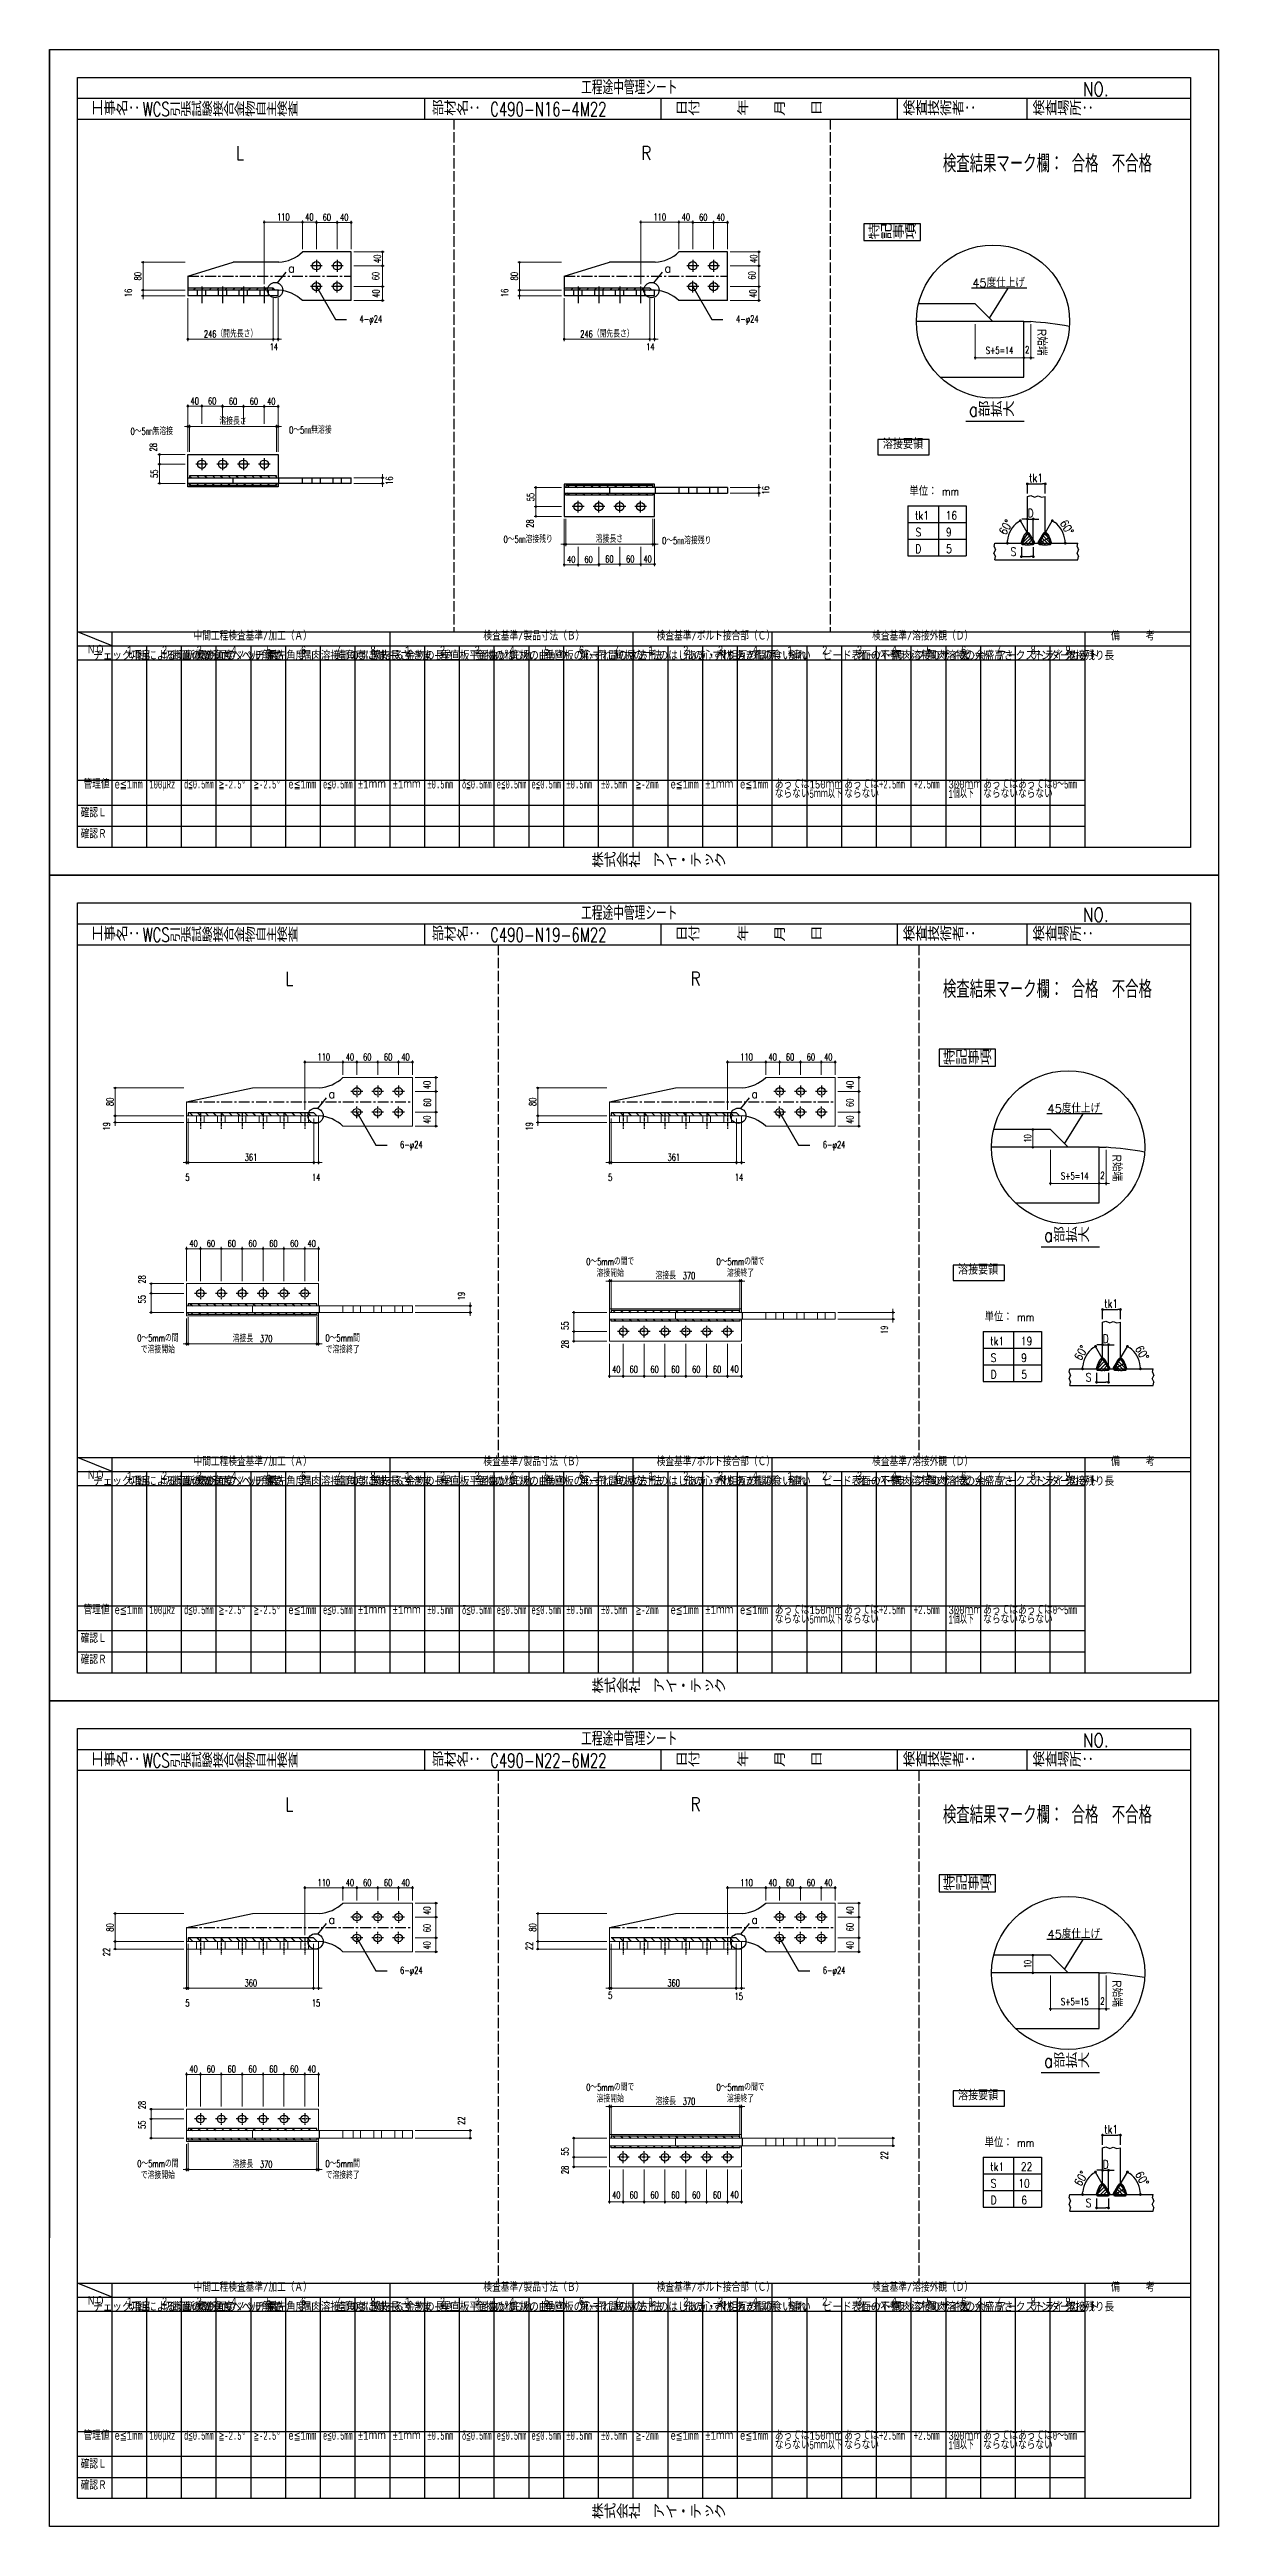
# Model space of a CAD drawing. Header units: millimetres. Extents: x 0 to 15432, y -11 to 7128.
# Drawn here: x 5340 to 8704, y 0 to 7128 of the extents above; entities that cross this region are included whole.
import ezdxf
from ezdxf.enums import TextEntityAlignment as Align

# ---------------------------------------------------------------- set-up
doc = ezdxf.new("R2010")
doc.units = ezdxf.units.MM
doc.header["$LTSCALE"] = 5
for name, pattern in [('ACAD_ISO03W100', [30, 12, -18]), ('CENTER1', [10, 6.25, -1.25, 1.25, -1.25]), ('DASHED', [7.5, 6, -1.5]), ('DUMMY', [0]), ('HIDDEN2', [4.7625, 3.175, -1.5875]), ('JIS_08_50', [53, 50, -1.125, 0.75, -1.125])]:
    doc.linetypes.add(name, pattern=pattern)
doc.layers.get('0').update_dxf_attribs({"color": 255})
doc.layers.get('DEFPOINTS').update_dxf_attribs({"color": 9})
doc.layers.add('_1-F_ADDL', color=9, linetype='DUMMY', plot=False)
for name, color, linetype in [('CENTER', 2, 'JIS_08_50'), ('LAYER6', 7, 'Continuous'), ('寸法', 4, 'Continuous'), ('文字', 7, 'Continuous'), ('溶接', 241, 'Continuous'), ('補助線', 7, 'ACAD_ISO03W100'), ('金物', 142, 'Continuous'), ('隠れ', 7, 'HIDDEN2')]:
    doc.layers.add(name, color=color, linetype=linetype)
doc.styles.add('04setumei', font='simplex.shx', dxfattribs={"width": 0.7, "height": 2.5, "bigfont": 'extfont2.shx'})
doc.styles.add('DLSTANDARD1', font='monotxt.shx', dxfattribs={"width": 0.6, "bigfont": 'extfont'})
doc.styles.add('KANJI', font='simplex.shx', dxfattribs={"width": 0.7, "bigfont": 'extfont2.shx'})
doc.styles.get("Standard").update_dxf_attribs({"font": 'simplex.shx', "width": 0.7, "height": 2.5, "bigfont": '@extfont2.shx'})
doc.styles.add('SUNPOU', font='simplex.shx', dxfattribs={"width": 0.7, "bigfont": 'extfont2.shx'})
doc.styles.add('TATEGAKI', font='txt', dxfattribs={"bigfont": 'bigfont.shx'})
doc.dimstyles.new('S5', dxfattribs={"dimscale": 5, "dimtxt": 4, "dimasz": 1, "dimexe": 1, "dimexo": 1.5, "dimgap": 1, "dimtad": 1, "dimtxsty": 'KANJI', "dimblk": 'ORIGIN', "dimcen": 0, "dimclrd": 256, "dimclre": 256, "dimclrt": 256, "dimadec": 0, "dimazin": 0, "dimtfac": 1, "dimtmove": 2, "dimatfit": 2, "dimfxl": 1, "dimtolj": 2, "dimlwd": 5, "dimlwe": 5, "dimarcsym": 0})
pattern_1 = [(135, (3712.987, 2816.585), (-11.31371, -11.31371), []), (135, (3712.987, 2816.905), (-11.31371, -11.31371), [])]
pattern_2 = [(135, (4796.171, 2816.585), (-11.31371, -11.31371), []), (135, (4796.171, 2816.905), (-11.31371, -11.31371), [])]
pattern_3 = [(135, (3829.385, 433.585), (-11.31371, -11.31371), []), (135, (3829.385, 433.905), (-11.31371, -11.31371), [])]
pattern_4 = [(135, (5046.142, 414.585), (-11.31371, -11.31371), []), (135, (5046.142, 414.905), (-11.31371, -11.31371), [])]

msp = doc.modelspace()

# ---------------------------------------------------------------- texts
at = {"color": 0, "linetype": 'Continuous', "ltscale": 6, "style": 'DLSTANDARD1', "width": 0.875}
for p in [(7738.194, 5969.592), (7954.567, 3593.592), (7954.567, 1217.592)]:
    msp.add_text('溶接要領', height=30, dxfattribs=at).set_placement(p, align=Align.BOTTOM_LEFT)
at = {"layer": 'LAYER6', "color": 0, "linetype": 'Continuous', "lineweight": -3, "style": 'SUNPOU', "width": 0.7}
for s, height, p in [('工程途中管理シート', 40, (6869.829, 6998.926)), ('検査結果マーク欄： 合格\u3000不合格', 50, (7911.011, 6774.796)), ('工程途中管理シート', 40, (6869.829, 4622.926)), ('検査結果マーク欄： 合格\u3000不合格', 50, (7911.011, 4398.796)), ('工程途中管理シート', 40, (6869.829, 2246.926)), ('検査結果マーク欄： 合格\u3000不合格', 50, (7911.011, 2022.796))]:
    msp.add_text(s, height=height, dxfattribs=at).set_placement(p)
at = {"layer": 'LAYER6', "color": 0, "linetype": 'Continuous', "lineweight": -3, "width": 0.8}
for s, p in [('NO.', (8313.789, 6994.209)), ('工事名：', (5460.009, 6938.926)), ('部材名：', (6439.834, 6938.926)), ('日付\u3000\u3000\u3000年\u3000\u3000月\u3000\u3000日', (7141.219, 6938.926)), ('検査技術者：', (7795.744, 6938.926)), ('検査場所：', (8169.044, 6938.926)), ('L', (5876.084, 6810.216)), ('R', (7042.848, 6810.216)), ('特記事項', (7694.638, 6583.433)), ('a部拡大', (7985.576, 6072.43)), ('株式会社\u3000アイ・テック', (6900.093, 4774.755)), ('NO.', (8313.789, 4618.209)), ('工事名：', (5460.009, 4562.926)), ('部材名：', (6439.834, 4562.926)), ('日付\u3000\u3000\u3000年\u3000\u3000月\u3000\u3000日', (7141.219, 4562.926)), ('検査技術者：', (7795.744, 4562.926)), ('検査場所：', (8169.044, 4562.926)), ('L', (6018.185, 4434.216)), ('R', (7184.949, 4434.216)), ('特記事項', (7911.011, 4207.433)), ('a部拡大', (8201.95, 3696.43)), ('株式会社\u3000アイ・テック', (6900.093, 2398.755)), ('NO.', (8313.789, 2242.209)), ('工事名：', (5460.009, 2186.926)), ('部材名：', (6439.834, 2186.926)), ('日付\u3000\u3000\u3000年\u3000\u3000月\u3000\u3000日', (7141.219, 2186.926)), ('検査技術者：', (7795.744, 2186.926)), ('検査場所：', (8169.044, 2186.926)), ('L', (6018.185, 2058.216)), ('R', (7184.949, 2058.216)), ('特記事項', (7911.011, 1831.433)), ('a部拡大', (8201.95, 1320.43)), ('株式会社\u3000アイ・テック', (6900.093, 22.755)), ('株式会社\u3000アイ・テック', (6900.093, 22.755))]:
    msp.add_text(s, height=40, dxfattribs=at).set_placement(p)
at = {"layer": 'LAYER6', "color": 0, "linetype": 'Continuous', "lineweight": -3, "char_height": 40, "attachment_point": 1}
for s, insert, width in [('WCS引張試験接合金物自主検査', (5607.858, 6976.098), 924.29947), ('C490-N16-4M22 ', (6607.858, 6976.098), 435.25964), ('WCS引張試験接合金物自主検査', (5607.858, 4600.098), 924.29947), ('{C490-N19-6M22 }', (6607.858, 4600.098), 435.25964), ('WCS引張試験接合金物自主検査', (5607.858, 2224.098), 924.29947), ('C490-N22-6M22 ', (6607.858, 2224.098), 435.25964)]:
    msp.add_mtext(s, dxfattribs=dict(at, insert=insert, width=width))
at = {"layer": '寸法', "ltscale": 4, "style": 'SUNPOU'}
for s, p in [('a', (6045.874, 6498.511)), ('a', (7129.058, 6498.511)), ('45度仕上げ', (8147.137, 6456.24)), ('a', (6162.272, 4122.511)), ('a', (7379.029, 4122.511)), ('45度仕上げ', (8363.51, 4080.24)), ('a', (6162.272, 1746.511)), ('a', (7379.029, 1746.511)), ('45度仕上げ', (8363.51, 1704.24))]:
    msp.add_text(s, height=24, dxfattribs=at).set_placement(p, align=Align.MIDDLE_RIGHT)
for p in [(8182.813, 6324.164), (8399.186, 3948.164), (8399.186, 1572.164)]:
    msp.add_text('R始端', height=24, rotation=270, dxfattribs=at).set_placement(p)
at = {"layer": '寸法', "style": '04setumei', "width": 0.8}
for s, p in [('単位： mm', (7814.505, 5844.178)), ('tk1', (8158.832, 5883.063)), ('D', (8154.658, 5781.91)), ('S', (8105.711, 5670.925)), ('単位： mm', (8030.878, 3468.178)), ('tk1', (8375.205, 3507.063)), ('D', (8371.032, 3405.91)), ('S', (8322.084, 3294.925)), ('tk1', (8375.205, 1131.063)), ('単位： mm', (8030.878, 1092.178)), ('D', (8371.032, 1029.91)), ('S', (8322.084, 918.925))]:
    msp.add_text(s, height=24, dxfattribs=at).set_placement(p)
for s, p in [('tk1', (7850.588, 5787.14)), ('16', (7935.388, 5787.14)), ('S', (7840.53, 5739.14)), ('D', (7840.53, 5691.14)), ('9', (7928.073, 5739.14)), ('5', (7928.53, 5691.14)), ('tk1', (8066.961, 3411.14)), ('19', (8151.761, 3411.14)), ('S', (8056.904, 3363.14)), ('9', (8144.446, 3363.14)), ('D', (8056.904, 3315.14)), ('5', (8144.904, 3315.14)), ('tk1', (8066.961, 1035.14)), ('S', (8056.904, 987.14)), ('10', (8144.446, 987.14)), ('22', (8151.761, 1035.14)), ('D', (8056.904, 939.14)), ('6', (8144.904, 939.14))]:
    msp.add_text(s, height=24, dxfattribs=at).set_placement(p, align=Align.MIDDLE)
for rotation, p in [(60.0001401, (8091.618, 5728.897)), (299.9998599, (8246.817, 5765.508)), (60.0001401, (8307.992, 3352.897)), (299.9998599, (8463.19, 3389.508)), (60.0001401, (8307.992, 976.897)), (299.9998599, (8463.19, 1013.508))]:
    msp.add_text('60°', height=24, rotation=rotation, dxfattribs=at).set_placement(p)
at = {"layer": '寸法', "char_height": 20, "width": 98.97993, "attachment_point": 3}
for s, insert in [('4-φ24', (6297.165, 6362.805)), ('4-φ24', (7380.349, 6362.805)), ('6-φ24', (6413.563, 3986.805)), ('{6-φ24}', (7630.32, 3986.805)), ('6-φ24', (6413.563, 1610.805)), ('6-φ24', (7630.32, 1610.805))]:
    msp.add_mtext(s, dxfattribs=dict(at, insert=insert))
at = {"layer": '文字', "color": 0, "linetype": 'Continuous', "ltscale": 6, "style": 'DLSTANDARD1'}
for s, width, p in [('中間工程検査基準/加工（Ａ）', 0.74375, (5754.447, 5420.574)), ('検査基準/製品寸法（Ｂ）', 0.74375, (6588.562, 5420.574)), ('検査基準/ボルト接合部（Ｃ）', 0.74375, (7087.39, 5420.574)), ('検査基準/溶接外観（Ｄ）', 0.74375, (7707.439, 5420.574)), ('備\u3000\u3000\u3000考', 0.74375, (8395.016, 5420.574)), ('ＮＯ', 0.74375, (5447.463, 5380.574)), ('1', 0.74375, (5563.207, 5380.574)), ('2', 0.74375, (5663.207, 5380.574)), ('3', 0.74375, (5763.207, 5380.574)), ('4', 0.74375, (5863.207, 5380.574)), ('5', 0.74375, (5963.207, 5380.574)), ('6', 0.74375, (6063.207, 5380.574)), ('7', 0.74375, (6163.207, 5380.574)), ('1', 0.74375, (6363.207, 5380.574)), ('2', 0.74375, (6463.207, 5380.574)), ('3', 0.74375, (6563.207, 5380.574)), ('4', 0.74375, (6663.207, 5380.574)), ('5', 0.74375, (6763.207, 5380.574)), ('6', 0.74375, (6863.207, 5380.574)), ('7', 0.74375, (6963.207, 5380.574)), ('1', 0.74375, (7063.207, 5380.574)), ('2', 0.74375, (7163.207, 5380.574)), ('3', 0.74375, (7263.207, 5380.574)), ('4', 0.74375, (7363.207, 5380.574)), ('1', 0.74375, (7463.207, 5380.574)), ('2', 0.74375, (7563.207, 5380.574)), ('3', 0.74375, (7663.207, 5380.574)), ('4', 0.74375, (7763.207, 5380.574)), ('5', 0.74375, (7863.207, 5380.574)), ('6', 0.74375, (7963.207, 5380.574)), ('7', 0.74375, (8063.207, 5380.574)), ('8', 0.74375, (8163.207, 5380.574)), ('管理値', 0.74375, (5437.648, 4994.284)), ('e≦1mm', 0.74375, (5527.094, 4994.284)), ('100μRz', 0.6, (5627.094, 4994.284)), ('d≦0.5mm', 0.5, (5727.094, 4994.284)), ('≧-2.5°', 0.6, (5827.094, 4994.284)), ('≧-2.5°', 0.6, (5927.094, 4994.284)), ('e≦1mm', 0.74375, (6027.094, 4994.284)), ('e≦0.5mm', 0.5, (6127.094, 4994.284)), ('±1ｍｍ', 0.74375, (6327.094, 4994.284)), ('±0.5mm', 0.6, (6427.094, 4994.284)), ('δ≦0.5mm', 0.5, (6527.094, 4994.284)), ('e≦0.5mm', 0.5, (6627.094, 4994.284)), ('e≦0.5mm', 0.5, (6727.094, 4994.284)), ('±0.5mm', 0.6, (6827.094, 4994.284)), ('±0.5mm', 0.6, (6927.094, 4994.284)), ('≧-2mm', 0.6, (7027.094, 4994.284)), ('e≦1mm', 0.74375, (7127.094, 4994.284)), ('±1ｍｍ', 0.74375, (7227.094, 4994.284)), ('e≦1mm', 0.74375, (7327.094, 4994.284)), ('ならない', 0.74375, (7427.094, 4967.08)), ('あっては', 0.74375, (7427.094, 4994.284)), ('5ｍｍ以下', 0.6, (7527.094, 4967.08)), ('150ｍｍ', 0.74375, (7527.094, 4994.284)), ('ならない', 0.74375, (7627.094, 4967.08)), ('あっては', 0.74375, (7627.094, 4994.284)), ('+2.5mm', 0.6, (7727.094, 4994.284)), ('+2.5mm', 0.6, (7827.094, 4994.284)), ('1個以下', 0.6, (7927.094, 4967.08)), ('300ｍｍ', 0.74375, (7927.094, 4994.284)), ('ならない', 0.74375, (8027.094, 4967.08)), ('あっては', 0.74375, (8027.094, 4994.284)), ('ならない', 0.74375, (8127.094, 4967.08)), ('あっては', 0.74375, (8127.094, 4994.284)), ('確認Ｌ', 0.74375, (5429.522, 4911.593)), ('確認Ｒ', 0.74375, (5429.522, 4850.625)), ('中間工程検査基準/加工（Ａ）', 0.74375, (5754.447, 3044.574)), ('検査基準/製品寸法（Ｂ）', 0.74375, (6588.562, 3044.574)), ('検査基準/ボルト接合部（Ｃ）', 0.74375, (7087.39, 3044.574)), ('検査基準/溶接外観（Ｄ）', 0.74375, (7707.439, 3044.574)), ('備\u3000\u3000\u3000考', 0.74375, (8395.016, 3044.574)), ('ＮＯ', 0.74375, (5447.463, 3004.574)), ('1', 0.74375, (5563.207, 3004.574)), ('2', 0.74375, (5663.207, 3004.574)), ('3', 0.74375, (5763.207, 3004.574)), ('4', 0.74375, (5863.207, 3004.574)), ('5', 0.74375, (5963.207, 3004.574)), ('6', 0.74375, (6063.207, 3004.574)), ('7', 0.74375, (6163.207, 3004.574)), ('1', 0.74375, (6363.207, 3004.574)), ('2', 0.74375, (6463.207, 3004.574)), ('3', 0.74375, (6563.207, 3004.574)), ('4', 0.74375, (6663.207, 3004.574)), ('5', 0.74375, (6763.207, 3004.574)), ('6', 0.74375, (6863.207, 3004.574)), ('7', 0.74375, (6963.207, 3004.574)), ('1', 0.74375, (7063.207, 3004.574)), ('2', 0.74375, (7163.207, 3004.574)), ('3', 0.74375, (7263.207, 3004.574)), ('4', 0.74375, (7363.207, 3004.574)), ('1', 0.74375, (7463.207, 3004.574)), ('2', 0.74375, (7563.207, 3004.574)), ('3', 0.74375, (7663.207, 3004.574)), ('4', 0.74375, (7763.207, 3004.574)), ('5', 0.74375, (7863.207, 3004.574)), ('6', 0.74375, (7963.207, 3004.574)), ('7', 0.74375, (8063.207, 3004.574)), ('8', 0.74375, (8163.207, 3004.574)), ('管理値', 0.74375, (5437.648, 2618.284)), ('e≦1mm', 0.74375, (5527.094, 2618.284)), ('100μRz', 0.6, (5627.094, 2618.284)), ('d≦0.5mm', 0.5, (5727.094, 2618.284)), ('≧-2.5°', 0.6, (5827.094, 2618.284)), ('≧-2.5°', 0.6, (5927.094, 2618.284)), ('e≦1mm', 0.74375, (6027.094, 2618.284)), ('e≦0.5mm', 0.5, (6127.094, 2618.284)), ('±1ｍｍ', 0.74375, (6327.094, 2618.284)), ('±0.5mm', 0.6, (6427.094, 2618.284)), ('δ≦0.5mm', 0.5, (6527.094, 2618.284)), ('e≦0.5mm', 0.5, (6627.094, 2618.284)), ('e≦0.5mm', 0.5, (6727.094, 2618.284)), ('±0.5mm', 0.6, (6827.094, 2618.284)), ('±0.5mm', 0.6, (6927.094, 2618.284)), ('≧-2mm', 0.6, (7027.094, 2618.284)), ('e≦1mm', 0.74375, (7127.094, 2618.284)), ('±1ｍｍ', 0.74375, (7227.094, 2618.284)), ('e≦1mm', 0.74375, (7327.094, 2618.284)), ('あっては', 0.74375, (7427.094, 2618.284)), ('150ｍｍ', 0.74375, (7527.094, 2618.284)), ('あっては', 0.74375, (7627.094, 2618.284)), ('+2.5mm', 0.6, (7727.094, 2618.284)), ('+2.5mm', 0.6, (7827.094, 2618.284)), ('300ｍｍ', 0.74375, (7927.094, 2618.284)), ('あっては', 0.74375, (8027.094, 2618.284)), ('あっては', 0.74375, (8127.094, 2618.284)), ('確認Ｌ', 0.74375, (5429.522, 2535.593)), ('ならない', 0.74375, (7427.094, 2591.08)), ('5ｍｍ以下', 0.6, (7527.094, 2591.08)), ('ならない', 0.74375, (7627.094, 2591.08)), ('1個以下', 0.6, (7927.094, 2591.08)), ('ならない', 0.74375, (8027.094, 2591.08)), ('ならない', 0.74375, (8127.094, 2591.08)), ('確認Ｒ', 0.74375, (5429.522, 2474.625)), ('ＮＯ', 0.74375, (5447.463, 628.574)), ('1', 0.74375, (5563.207, 628.574)), ('2', 0.74375, (5663.207, 628.574)), ('中間工程検査基準/加工（Ａ）', 0.74375, (5754.447, 668.574)), ('3', 0.74375, (5763.207, 628.574)), ('4', 0.74375, (5863.207, 628.574)), ('5', 0.74375, (5963.207, 628.574)), ('6', 0.74375, (6063.207, 628.574)), ('7', 0.74375, (6163.207, 628.574)), ('1', 0.74375, (6363.207, 628.574)), ('2', 0.74375, (6463.207, 628.574)), ('3', 0.74375, (6563.207, 628.574)), ('検査基準/製品寸法（Ｂ）', 0.74375, (6588.562, 668.574)), ('4', 0.74375, (6663.207, 628.574)), ('5', 0.74375, (6763.207, 628.574)), ('6', 0.74375, (6863.207, 628.574)), ('7', 0.74375, (6963.207, 628.574)), ('1', 0.74375, (7063.207, 628.574)), ('検査基準/ボルト接合部（Ｃ）', 0.74375, (7087.39, 668.574)), ('2', 0.74375, (7163.207, 628.574)), ('3', 0.74375, (7263.207, 628.574)), ('4', 0.74375, (7363.207, 628.574)), ('1', 0.74375, (7463.207, 628.574)), ('2', 0.74375, (7563.207, 628.574)), ('3', 0.74375, (7663.207, 628.574)), ('検査基準/溶接外観（Ｄ）', 0.74375, (7707.439, 668.574)), ('4', 0.74375, (7763.207, 628.574)), ('5', 0.74375, (7863.207, 628.574)), ('6', 0.74375, (7963.207, 628.574)), ('7', 0.74375, (8063.207, 628.574)), ('8', 0.74375, (8163.207, 628.574)), ('備\u3000\u3000\u3000考', 0.74375, (8395.016, 668.574)), ('管理値', 0.74375, (5437.648, 242.284)), ('e≦1mm', 0.74375, (5527.094, 242.284)), ('100μRz', 0.6, (5627.094, 242.284)), ('d≦0.5mm', 0.5, (5727.094, 242.284)), ('≧-2.5°', 0.6, (5827.094, 242.284)), ('≧-2.5°', 0.6, (5927.094, 242.284)), ('e≦1mm', 0.74375, (6027.094, 242.284)), ('e≦0.5mm', 0.5, (6127.094, 242.284)), ('±1ｍｍ', 0.74375, (6327.094, 242.284)), ('±0.5mm', 0.6, (6427.094, 242.284)), ('δ≦0.5mm', 0.5, (6527.094, 242.284)), ('e≦0.5mm', 0.5, (6627.094, 242.284)), ('e≦0.5mm', 0.5, (6727.094, 242.284)), ('±0.5mm', 0.6, (6827.094, 242.284)), ('±0.5mm', 0.6, (6927.094, 242.284)), ('≧-2mm', 0.6, (7027.094, 242.284)), ('e≦1mm', 0.74375, (7127.094, 242.284)), ('±1ｍｍ', 0.74375, (7227.094, 242.284)), ('e≦1mm', 0.74375, (7327.094, 242.284)), ('ならない', 0.74375, (7427.094, 215.08)), ('あっては', 0.74375, (7427.094, 242.284)), ('5ｍｍ以下', 0.6, (7527.094, 215.08)), ('150ｍｍ', 0.74375, (7527.094, 242.284)), ('ならない', 0.74375, (7627.094, 215.08)), ('あっては', 0.74375, (7627.094, 242.284)), ('+2.5mm', 0.6, (7727.094, 242.284)), ('+2.5mm', 0.6, (7827.094, 242.284)), ('1個以下', 0.6, (7927.094, 215.08)), ('300ｍｍ', 0.74375, (7927.094, 242.284)), ('ならない', 0.74375, (8027.094, 215.08)), ('あっては', 0.74375, (8027.094, 242.284)), ('ならない', 0.74375, (8127.094, 215.08)), ('あっては', 0.74375, (8127.094, 242.284)), ('確認Ｌ', 0.74375, (5429.522, 159.593)), ('確認Ｒ', 0.74375, (5429.522, 98.625))]:
    msp.add_text(s, height=24, dxfattribs=dict(at, width=width)).set_placement(p, align=Align.BOTTOM_LEFT)
at = {"layer": '文字', "color": 0, "linetype": 'Continuous', "ltscale": 6, "style": 'TATEGAKI'}
for s, p in [('チェック項目', (5465.476, 5363.673)), ('切断による切断縁の角度', (5565.476, 5363.673)), ('切断面のあらさ', (5665.476, 5363.673)), ('切断面のノッチ深さ', (5765.476, 5363.673)), ('ベベル角度', (5865.476, 5363.673)), ('開先角度', (5965.476, 5363.673)), ('隅肉溶接部のすきま', (6065.476, 5363.673)), ('直角度に対するすきま', (6165.476, 5363.673)), ('金物の長さ', (6365.476, 5363.673)), ('垂直板平面曲がり', (6465.476, 5363.673)), ('金物のねじれ', (6565.476, 5363.673)), ('底板の曲がり', (6665.476, 5363.673)), ('垂直板の心ずれ', (6765.476, 5363.673)), ('第一孔間の寸法', (6865.476, 5363.673)), ('底板の寸法', (6965.476, 5363.673)), ('孔のはしあき・へりあき', (7065.476, 5363.673)), ('孔の心ずれ', (7165.476, 5363.673)), ('孔相互の間隔', (7265.476, 5363.673)), ('孔の食い違い', (7365.476, 5363.673)), ('割れ', (7465.476, 5363.673)), ('ビード表面の不整', (7565.476, 5363.673)), ('オーバーラップ', (7665.476, 5363.673)), ('隅肉溶接のサイズ', (7765.476, 5363.673)), ('隅肉溶接の余盛高さ', (7865.476, 5363.673)), ('ピット', (7965.476, 5363.673)), ('アークストライク', (8065.476, 5363.673)), ('アンダーカット', (8165.476, 5363.673)), ('チェック項目', (5465.476, 2987.673)), ('切断による切断縁の角度', (5565.476, 2987.673)), ('切断面のあらさ', (5665.476, 2987.673)), ('切断面のノッチ深さ', (5765.476, 2987.673)), ('ベベル角度', (5865.476, 2987.673)), ('開先角度', (5965.476, 2987.673)), ('隅肉溶接部のすきま', (6065.476, 2987.673)), ('直角度に対するすきま', (6165.476, 2987.673)), ('金物の長さ', (6365.476, 2987.673)), ('垂直板平面曲がり', (6465.476, 2987.673)), ('金物のねじれ', (6565.476, 2987.673)), ('底板の曲がり', (6665.476, 2987.673)), ('垂直板の心ずれ', (6765.476, 2987.673)), ('第一孔間の寸法', (6865.476, 2987.673)), ('底板の寸法', (6965.476, 2987.673)), ('孔のはしあき・へりあき', (7065.476, 2987.673)), ('孔の心ずれ', (7165.476, 2987.673)), ('孔相互の間隔', (7265.476, 2987.673)), ('孔の食い違い', (7365.476, 2987.673)), ('割れ', (7465.476, 2987.673)), ('ビード表面の不整', (7565.476, 2987.673)), ('オーバーラップ', (7665.476, 2987.673)), ('隅肉溶接のサイズ', (7765.476, 2987.673)), ('隅肉溶接の余盛高さ', (7865.476, 2987.673)), ('ピット', (7965.476, 2987.673)), ('アークストライク', (8065.476, 2987.673)), ('アンダーカット', (8165.476, 2987.673)), ('チェック項目', (5465.476, 611.673)), ('切断による切断縁の角度', (5565.476, 611.673)), ('切断面のあらさ', (5665.476, 611.673)), ('切断面のノッチ深さ', (5765.476, 611.673)), ('ベベル角度', (5865.476, 611.673)), ('開先角度', (5965.476, 611.673)), ('隅肉溶接部のすきま', (6065.476, 611.673)), ('直角度に対するすきま', (6165.476, 611.673)), ('金物の長さ', (6365.476, 611.673)), ('垂直板平面曲がり', (6465.476, 611.673)), ('金物のねじれ', (6565.476, 611.673)), ('底板の曲がり', (6665.476, 611.673)), ('垂直板の心ずれ', (6765.476, 611.673)), ('第一孔間の寸法', (6865.476, 611.673)), ('底板の寸法', (6965.476, 611.673)), ('孔のはしあき・へりあき', (7065.476, 611.673)), ('孔の心ずれ', (7165.476, 611.673)), ('孔相互の間隔', (7265.476, 611.673)), ('孔の食い違い', (7365.476, 611.673)), ('割れ', (7465.476, 611.673)), ('ビード表面の不整', (7565.476, 611.673)), ('オーバーラップ', (7665.476, 611.673)), ('隅肉溶接のサイズ', (7765.476, 611.673)), ('隅肉溶接の余盛高さ', (7865.476, 611.673)), ('ピット', (7965.476, 611.673)), ('アークストライク', (8065.476, 611.673)), ('アンダーカット', (8165.476, 611.673))]:
    msp.add_text(s, height=24, dxfattribs=at).set_placement(p, align=Align.BOTTOM_LEFT)
at = {"layer": '文字', "color": 1, "linetype": 'Continuous', "ltscale": 6, "style": 'DLSTANDARD1'}
for s, width, p in [('8', 0.74375, (6263.207, 5380.574)), ('9', 0.74375, (8263.207, 5380.574)), ('±1ｍｍ', 0.74375, (6227.094, 4994.284)), ('0～5mm', 0.6, (8227.094, 4994.284)), ('8', 0.74375, (6263.207, 3004.574)), ('9', 0.74375, (8263.207, 3004.574)), ('±1ｍｍ', 0.74375, (6227.094, 2618.284)), ('0～5mm', 0.6, (8227.094, 2618.284)), ('8', 0.74375, (6263.207, 628.574)), ('9', 0.74375, (8263.207, 628.574)), ('±1ｍｍ', 0.74375, (6227.094, 242.284)), ('0～5mm', 0.6, (8227.094, 242.284))]:
    msp.add_text(s, height=24, dxfattribs=dict(at, width=width)).set_placement(p, align=Align.BOTTOM_LEFT)
at = {"layer": '文字', "color": 1, "linetype": 'Continuous', "ltscale": 6, "style": 'TATEGAKI'}
for s, p in [('開先長さ', (6265.476, 5363.673)), ('溶接残り長', (8265.476, 5363.673)), ('開先長さ', (6265.476, 2987.673)), ('溶接残り長', (8265.476, 2987.673)), ('開先長さ', (6265.476, 611.673)), ('溶接残り長', (8265.476, 611.673))]:
    msp.add_text(s, height=24, dxfattribs=at).set_placement(p, align=Align.BOTTOM_LEFT)

# ---------------------------------------------------------------- blocks, each defined once
blk = doc.blocks.new('_Origin')
at = {"color": 0, "linetype": 'ByBlock', "lineweight": -2}
blk.add_line((0, 0), (-1, 0), dxfattribs=at)
blk.add_circle((0, 0), 0.5, dxfattribs=at)
blk = doc.blocks.new('*D549')
at = {"layer": 'DEFPOINTS', "color": 0}
for p in [(6068, 6630.8), (6068, 6545.7), (5958, 6445.7)]:
    blk.add_point(p, dxfattribs=at)
at = {"layer": '寸法', "lineweight": 5, "ltscale": 4}
for p, q in [((5958, 6453.2), (5958, 6635.8)), ((5963, 6630.8), (6063, 6630.8)), ((6068, 6553.2), (6068, 6635.8))]:
    blk.add_line(p, q, dxfattribs=at)
at = {"layer": '寸法', "lineweight": 5, "xscale": 5, "yscale": 5, "zscale": 5, "rotation": 180}
blk.add_blockref('_Origin', (5958, 6630.8), dxfattribs=at)
at = {"layer": '寸法', "lineweight": 5, "xscale": 5, "yscale": 5, "zscale": 5}
blk.add_blockref('_Origin', (6068, 6630.8), dxfattribs=at)
at = {"layer": '寸法', "linetype": 'Continuous', "insert": (6013, 6645.8), "char_height": 20, "attachment_point": 5, "style": 'KANJI'}
blk.add_mtext('\\A2;110', dxfattribs=at)
blk = doc.blocks.new('*D550')
at = {"layer": 'DEFPOINTS', "color": 0}
for p in [(6108, 6630.8), (6068, 6545.7), (6108, 6545.7)]:
    blk.add_point(p, dxfattribs=at)
at = {"layer": '寸法', "lineweight": 5, "ltscale": 4}
for p, q in [((6068, 6553.2), (6068, 6635.8)), ((6073, 6630.8), (6103, 6630.8)), ((6108, 6553.2), (6108, 6635.8))]:
    blk.add_line(p, q, dxfattribs=at)
at = {"layer": '寸法', "lineweight": 5, "xscale": 5, "yscale": 5, "zscale": 5, "rotation": 180}
blk.add_blockref('_Origin', (6068, 6630.8), dxfattribs=at)
at = {"layer": '寸法', "lineweight": 5, "xscale": 5, "yscale": 5, "zscale": 5}
blk.add_blockref('_Origin', (6108, 6630.8), dxfattribs=at)
at = {"layer": '寸法', "linetype": 'Continuous', "insert": (6088, 6645.8), "char_height": 20, "attachment_point": 5, "style": 'KANJI'}
blk.add_mtext('\\A2;40', dxfattribs=at)
blk = doc.blocks.new('*D551')
at = {"layer": 'DEFPOINTS', "color": 0}
for p in [(6168, 6630.5), (6108, 6545.7), (6168, 6545.7)]:
    blk.add_point(p, dxfattribs=at)
at = {"layer": '寸法', "lineweight": 5, "ltscale": 4}
for p, q in [((6108, 6553.2), (6108, 6635.5)), ((6113, 6630.5), (6163, 6630.5)), ((6168, 6553.2), (6168, 6635.5))]:
    blk.add_line(p, q, dxfattribs=at)
at = {"layer": '寸法', "lineweight": 5, "xscale": 5, "yscale": 5, "zscale": 5, "rotation": 180}
blk.add_blockref('_Origin', (6108, 6630.5), dxfattribs=at)
at = {"layer": '寸法', "lineweight": 5, "xscale": 5, "yscale": 5, "zscale": 5}
blk.add_blockref('_Origin', (6168, 6630.5), dxfattribs=at)
at = {"layer": '寸法', "linetype": 'Continuous', "insert": (6138, 6645.5), "char_height": 20, "attachment_point": 5, "style": 'KANJI'}
blk.add_mtext('\\A2;60', dxfattribs=at)
blk = doc.blocks.new('*D552')
at = {"layer": 'DEFPOINTS', "color": 0}
for p in [(6208, 6630.3), (6168, 6545.7), (6208, 6545.7)]:
    blk.add_point(p, dxfattribs=at)
at = {"layer": '寸法', "lineweight": 5, "ltscale": 4}
for p, q in [((6168, 6553.2), (6168, 6635.3)), ((6173, 6630.3), (6203, 6630.3)), ((6208, 6553.2), (6208, 6635.3))]:
    blk.add_line(p, q, dxfattribs=at)
at = {"layer": '寸法', "lineweight": 5, "xscale": 5, "yscale": 5, "zscale": 5, "rotation": 180}
blk.add_blockref('_Origin', (6168, 6630.3), dxfattribs=at)
at = {"layer": '寸法', "lineweight": 5, "xscale": 5, "yscale": 5, "zscale": 5}
blk.add_blockref('_Origin', (6208, 6630.3), dxfattribs=at)
at = {"layer": '寸法', "linetype": 'Continuous', "insert": (6188, 6645.3), "char_height": 20, "attachment_point": 5, "style": 'KANJI'}
blk.add_mtext('\\A2;40', dxfattribs=at)
blk = doc.blocks.new('*D553')
at = {"layer": 'DEFPOINTS', "color": 0}
for p in [(5609.1, 6515.7), (5738, 6515.7), (5738, 6435.7)]:
    blk.add_point(p, dxfattribs=at)
at = {"layer": '寸法', "lineweight": 5, "ltscale": 4}
for p, q in [((5730.5, 6515.7), (5604.1, 6515.7)), ((5609.1, 6440.7), (5609.1, 6510.7)), ((5730.5, 6435.7), (5604.1, 6435.7))]:
    blk.add_line(p, q, dxfattribs=at)
at = {"layer": '寸法', "lineweight": 5, "xscale": 5, "yscale": 5, "zscale": 5}
for p, rotation in [((5609.1, 6515.7), 90), ((5609.1, 6435.7), 270)]:
    blk.add_blockref('_Origin', p, dxfattribs=dict(at, rotation=rotation))
at = {"layer": '寸法', "linetype": 'Continuous', "insert": (5594.1, 6475.7), "char_height": 20, "attachment_point": 5, "rotation": 90, "style": 'KANJI'}
blk.add_mtext('\\A2;80', dxfattribs=at)
blk = doc.blocks.new('*D554')
at = {"layer": 'DEFPOINTS', "color": 0}
for p in [(6208, 6545.7), (6208, 6505.7), (6298.3, 6545.7)]:
    blk.add_point(p, dxfattribs=at)
at = {"layer": '寸法', "lineweight": 5, "ltscale": 4}
for p, q in [((6215.5, 6545.7), (6303.3, 6545.7)), ((6215.5, 6505.7), (6303.3, 6505.7)), ((6298.3, 6510.7), (6298.3, 6540.7))]:
    blk.add_line(p, q, dxfattribs=at)
at = {"layer": '寸法', "lineweight": 5, "xscale": 5, "yscale": 5, "zscale": 5}
for p, rotation in [((6298.3, 6545.7), 90), ((6298.3, 6505.7), 270)]:
    blk.add_blockref('_Origin', p, dxfattribs=dict(at, rotation=rotation))
at = {"layer": '寸法', "linetype": 'Continuous', "insert": (6283.3, 6525.7), "char_height": 20, "attachment_point": 5, "rotation": 90, "style": 'KANJI'}
blk.add_mtext('\\A2;40', dxfattribs=at)
blk = doc.blocks.new('*D555')
at = {"layer": 'DEFPOINTS', "color": 0}
for p in [(6208, 6445.7), (6298.3, 6445.7), (6208, 6405.7)]:
    blk.add_point(p, dxfattribs=at)
at = {"layer": '寸法', "lineweight": 5, "ltscale": 4}
for p, q in [((6215.5, 6445.7), (6303.3, 6445.7)), ((6298.3, 6410.7), (6298.3, 6440.7)), ((6215.5, 6405.7), (6303.3, 6405.7))]:
    blk.add_line(p, q, dxfattribs=at)
at = {"layer": '寸法', "lineweight": 5, "xscale": 5, "yscale": 5, "zscale": 5}
for p, rotation in [((6298.3, 6445.7), 90), ((6298.3, 6405.7), 270)]:
    blk.add_blockref('_Origin', p, dxfattribs=dict(at, rotation=rotation))
at = {"layer": '寸法', "linetype": 'Continuous', "insert": (6279.2, 6425.7), "char_height": 20, "attachment_point": 5, "rotation": 90, "style": 'KANJI'}
blk.add_mtext('\\A2;40', dxfattribs=at)
blk = doc.blocks.new('*D556')
at = {"layer": 'DEFPOINTS', "color": 0}
for p in [(5738, 6419.7), (5984, 6419.7), (5984, 6294.2)]:
    blk.add_point(p, dxfattribs=at)
at = {"layer": '寸法', "lineweight": 5, "ltscale": 4}
for p, q in [((5738, 6412.2), (5738, 6289.2)), ((5984, 6412.2), (5984, 6289.2)), ((5743, 6294.2), (5979, 6294.2))]:
    blk.add_line(p, q, dxfattribs=at)
at = {"layer": '寸法', "lineweight": 5, "xscale": 5, "yscale": 5, "zscale": 5, "rotation": 180}
blk.add_blockref('_Origin', (5738, 6294.2), dxfattribs=at)
at = {"layer": '寸法', "lineweight": 5, "xscale": 5, "yscale": 5, "zscale": 5}
blk.add_blockref('_Origin', (5984, 6294.2), dxfattribs=at)
at = {"layer": '寸法', "linetype": 'Continuous', "insert": (5861, 6309.2), "char_height": 20, "attachment_point": 5, "style": 'KANJI'}
blk.add_mtext('\\A2;246（開先長さ）', dxfattribs=at)
blk = doc.blocks.new('*D557')
at = {"layer": 'DEFPOINTS', "color": 0}
for p in [(5984, 6419.7), (5998, 6419.7), (5998, 6294.2)]:
    blk.add_point(p, dxfattribs=at)
at = {"layer": '寸法', "lineweight": 5, "ltscale": 4}
for p, q in [((5984, 6412.2), (5984, 6289.2)), ((5998, 6412.2), (5998, 6289.2)), ((5979, 6294.2), (5974, 6294.2)), ((5984, 6294.2), (5998, 6294.2)), ((6003, 6294.2), (6008, 6294.2))]:
    blk.add_line(p, q, dxfattribs=at)
at = {"layer": '寸法', "lineweight": 5, "xscale": 5, "yscale": 5, "zscale": 5}
blk.add_blockref('_Origin', (5984, 6294.2), dxfattribs=at)
at = {"layer": '寸法', "lineweight": 5, "xscale": 5, "yscale": 5, "zscale": 5, "rotation": 180}
blk.add_blockref('_Origin', (5998, 6294.2), dxfattribs=at)
at = {"layer": '寸法', "linetype": 'Continuous', "insert": (5985.7, 6272.5), "char_height": 20, "attachment_point": 5, "style": 'KANJI'}
blk.add_mtext('\\A2;14', dxfattribs=at)
blk = doc.blocks.new('*D558')
at = {"layer": 'DEFPOINTS', "color": 0}
for p in [(5993, 6043), (5743, 5962.6), (5993, 5962.6)]:
    blk.add_point(p, dxfattribs=at)
at = {"layer": '寸法', "lineweight": 5, "ltscale": 4}
for p, q in [((5743, 5970.1), (5743, 6048)), ((5748, 6043), (5988, 6043)), ((5993, 5970.1), (5993, 6048))]:
    blk.add_line(p, q, dxfattribs=at)
at = {"layer": '寸法', "lineweight": 5, "xscale": 5, "yscale": 5, "zscale": 5, "rotation": 180}
blk.add_blockref('_Origin', (5743, 6043), dxfattribs=at)
at = {"layer": '寸法', "lineweight": 5, "xscale": 5, "yscale": 5, "zscale": 5}
blk.add_blockref('_Origin', (5993, 6043), dxfattribs=at)
at = {"layer": '寸法', "linetype": 'Continuous', "insert": (5868, 6058), "char_height": 20, "attachment_point": 5, "style": 'KANJI'}
blk.add_mtext('\\A2;溶接長さ', dxfattribs=at)
blk = doc.blocks.new('*D559')
at = {"layer": 'DEFPOINTS', "color": 0}
for p in [(5743, 6043), (5738, 5962.6), (5743, 5962.6)]:
    blk.add_point(p, dxfattribs=at)
at = {"layer": '寸法', "lineweight": 5, "ltscale": 4}
for p, q in [((5733, 6043), (5728, 6043)), ((5738, 5970.1), (5738, 6048)), ((5738, 6043), (5743, 6043)), ((5743, 5970.1), (5743, 6048)), ((5748, 6043), (5753, 6043))]:
    blk.add_line(p, q, dxfattribs=at)
at = {"layer": '寸法', "lineweight": 5, "xscale": 5, "yscale": 5, "zscale": 5}
blk.add_blockref('_Origin', (5738, 6043), dxfattribs=at)
at = {"layer": '寸法', "lineweight": 5, "xscale": 5, "yscale": 5, "zscale": 5, "rotation": 180}
blk.add_blockref('_Origin', (5743, 6043), dxfattribs=at)
at = {"layer": '寸法', "linetype": 'Continuous', "insert": (5634.3, 6029), "char_height": 20, "attachment_point": 5, "style": 'KANJI'}
blk.add_mtext('\\A2;0～5{\\fMS PGothic|b0|i0|c128|p50;㎜}無溶接', dxfattribs=at)
blk = doc.blocks.new('*D560')
at = {"layer": 'DEFPOINTS', "color": 0}
for p in [(5998, 6043), (5993, 5962.6), (5998, 5962.6)]:
    blk.add_point(p, dxfattribs=at)
at = {"layer": '寸法', "lineweight": 5, "ltscale": 4}
for p, q in [((5988, 6043), (5983, 6043)), ((5993, 5970.1), (5993, 6048)), ((5993, 6043), (5998, 6043)), ((5998, 5970.1), (5998, 6048)), ((6003, 6043), (6008, 6043))]:
    blk.add_line(p, q, dxfattribs=at)
at = {"layer": '寸法', "lineweight": 5, "xscale": 5, "yscale": 5, "zscale": 5}
blk.add_blockref('_Origin', (5993, 6043), dxfattribs=at)
at = {"layer": '寸法', "lineweight": 5, "xscale": 5, "yscale": 5, "zscale": 5, "rotation": 180}
blk.add_blockref('_Origin', (5998, 6043), dxfattribs=at)
at = {"layer": '寸法', "linetype": 'Continuous', "insert": (6090.6, 6032.8), "char_height": 20, "attachment_point": 5, "style": 'KANJI'}
blk.add_mtext('\\A2;0～5{\\fMS PGothic|b0|i0|c128|p50;㎜}無溶接', dxfattribs=at)
blk = doc.blocks.new('*D561')
at = {"layer": 'DEFPOINTS', "color": 0}
for p in [(5778, 6101.7), (5738, 6019.1), (5778, 6043)]:
    blk.add_point(p, dxfattribs=at)
at = {"layer": '寸法', "lineweight": 5, "ltscale": 4}
for p, q in [((5738, 6026.6), (5738, 6106.7)), ((5743, 6101.7), (5773, 6101.7)), ((5778, 6050.5), (5778, 6106.7))]:
    blk.add_line(p, q, dxfattribs=at)
at = {"layer": '寸法', "lineweight": 5, "xscale": 5, "yscale": 5, "zscale": 5, "rotation": 180}
blk.add_blockref('_Origin', (5738, 6101.7), dxfattribs=at)
at = {"layer": '寸法', "lineweight": 5, "xscale": 5, "yscale": 5, "zscale": 5}
blk.add_blockref('_Origin', (5778, 6101.7), dxfattribs=at)
at = {"layer": '寸法', "linetype": 'Continuous', "insert": (5758, 6116.7), "char_height": 20, "attachment_point": 5, "style": 'KANJI'}
blk.add_mtext('\\A2;40', dxfattribs=at)
blk = doc.blocks.new('*D562')
at = {"layer": 'DEFPOINTS', "color": 0}
for p in [(5838, 6101.7), (5778, 6043), (5838, 6043)]:
    blk.add_point(p, dxfattribs=at)
at = {"layer": '寸法', "lineweight": 5, "ltscale": 4}
for p, q in [((5778, 6050.5), (5778, 6106.7)), ((5783, 6101.7), (5833, 6101.7)), ((5838, 6050.5), (5838, 6106.7))]:
    blk.add_line(p, q, dxfattribs=at)
at = {"layer": '寸法', "lineweight": 5, "xscale": 5, "yscale": 5, "zscale": 5, "rotation": 180}
blk.add_blockref('_Origin', (5778, 6101.7), dxfattribs=at)
at = {"layer": '寸法', "lineweight": 5, "xscale": 5, "yscale": 5, "zscale": 5}
blk.add_blockref('_Origin', (5838, 6101.7), dxfattribs=at)
at = {"layer": '寸法', "linetype": 'Continuous', "insert": (5808, 6116.7), "char_height": 20, "attachment_point": 5, "style": 'KANJI'}
blk.add_mtext('\\A2;60', dxfattribs=at)
blk = doc.blocks.new('*D563')
at = {"layer": 'DEFPOINTS', "color": 0}
for p in [(5898, 6100.6), (5838, 6043), (5898, 6043)]:
    blk.add_point(p, dxfattribs=at)
at = {"layer": '寸法', "lineweight": 5, "ltscale": 4}
for p, q in [((5838, 6050.5), (5838, 6105.6)), ((5843, 6100.6), (5893, 6100.6)), ((5898, 6050.5), (5898, 6105.6))]:
    blk.add_line(p, q, dxfattribs=at)
at = {"layer": '寸法', "lineweight": 5, "xscale": 5, "yscale": 5, "zscale": 5, "rotation": 180}
blk.add_blockref('_Origin', (5838, 6100.6), dxfattribs=at)
at = {"layer": '寸法', "lineweight": 5, "xscale": 5, "yscale": 5, "zscale": 5}
blk.add_blockref('_Origin', (5898, 6100.6), dxfattribs=at)
at = {"layer": '寸法', "linetype": 'Continuous', "insert": (5868, 6115.6), "char_height": 20, "attachment_point": 5, "style": 'KANJI'}
blk.add_mtext('\\A2;60', dxfattribs=at)
blk = doc.blocks.new('*D564')
at = {"layer": 'DEFPOINTS', "color": 0}
for p in [(5958, 6100.6), (5898, 6043), (5958, 6043)]:
    blk.add_point(p, dxfattribs=at)
at = {"layer": '寸法', "lineweight": 5, "ltscale": 4}
for p, q in [((5898, 6050.5), (5898, 6105.6)), ((5903, 6100.6), (5953, 6100.6)), ((5958, 6050.5), (5958, 6105.6))]:
    blk.add_line(p, q, dxfattribs=at)
at = {"layer": '寸法', "lineweight": 5, "xscale": 5, "yscale": 5, "zscale": 5, "rotation": 180}
blk.add_blockref('_Origin', (5898, 6100.6), dxfattribs=at)
at = {"layer": '寸法', "lineweight": 5, "xscale": 5, "yscale": 5, "zscale": 5}
blk.add_blockref('_Origin', (5958, 6100.6), dxfattribs=at)
at = {"layer": '寸法', "linetype": 'Continuous', "insert": (5928, 6115.6), "char_height": 20, "attachment_point": 5, "style": 'KANJI'}
blk.add_mtext('\\A2;60', dxfattribs=at)
blk = doc.blocks.new('*D565')
at = {"layer": 'DEFPOINTS', "color": 0}
for p in [(5998, 6100.6), (5958, 6043), (5998, 6019.1)]:
    blk.add_point(p, dxfattribs=at)
at = {"layer": '寸法', "lineweight": 5, "ltscale": 4}
for p, q in [((5958, 6050.5), (5958, 6105.6)), ((5963, 6100.6), (5993, 6100.6)), ((5998, 6026.6), (5998, 6105.6))]:
    blk.add_line(p, q, dxfattribs=at)
at = {"layer": '寸法', "lineweight": 5, "xscale": 5, "yscale": 5, "zscale": 5, "rotation": 180}
blk.add_blockref('_Origin', (5958, 6100.6), dxfattribs=at)
at = {"layer": '寸法', "lineweight": 5, "xscale": 5, "yscale": 5, "zscale": 5}
blk.add_blockref('_Origin', (5998, 6100.6), dxfattribs=at)
at = {"layer": '寸法', "linetype": 'Continuous', "insert": (5978, 6115.6), "char_height": 20, "attachment_point": 5, "style": 'KANJI'}
blk.add_mtext('\\A2;40', dxfattribs=at)
blk = doc.blocks.new('*D566')
at = {"layer": 'DEFPOINTS', "color": 0}
for p in [(5609.1, 6435.7), (5738, 6435.7), (5738, 6419.7)]:
    blk.add_point(p, dxfattribs=at)
at = {"layer": '寸法', "lineweight": 5, "ltscale": 4}
for p, q in [((5730.5, 6435.7), (5604.1, 6435.7)), ((5730.5, 6419.7), (5604.1, 6419.7)), ((5609.1, 6440.7), (5609.1, 6445.7)), ((5609.1, 6419.7), (5609.1, 6435.7)), ((5609.1, 6414.7), (5609.1, 6409.7))]:
    blk.add_line(p, q, dxfattribs=at)
at = {"layer": '寸法', "lineweight": 5, "xscale": 5, "yscale": 5, "zscale": 5}
for p, rotation in [((5609.1, 6435.7), 270), ((5609.1, 6419.7), 90)]:
    blk.add_blockref('_Origin', p, dxfattribs=dict(at, rotation=rotation))
at = {"layer": '寸法', "linetype": 'Continuous', "insert": (5566.6, 6427.7), "char_height": 20, "attachment_point": 5, "rotation": 90, "style": 'KANJI'}
blk.add_mtext('\\A2;16', dxfattribs=at)
blk = doc.blocks.new('*D567')
at = {"layer": 'DEFPOINTS', "color": 0}
for p in [(5656.6, 5934.6), (5738, 5962.6), (5738, 5934.6)]:
    blk.add_point(p, dxfattribs=at)
at = {"layer": '寸法', "lineweight": 5, "ltscale": 4}
for p, q in [((5730.5, 5962.6), (5651.6, 5962.6)), ((5730.5, 5934.6), (5651.6, 5934.6)), ((5656.6, 5957.6), (5656.6, 5939.6))]:
    blk.add_line(p, q, dxfattribs=at)
at = {"layer": '寸法', "lineweight": 5, "xscale": 5, "yscale": 5, "zscale": 5}
for p, rotation in [((5656.6, 5962.6), 90), ((5656.6, 5934.6), 270)]:
    blk.add_blockref('_Origin', p, dxfattribs=dict(at, rotation=rotation))
at = {"layer": '寸法', "linetype": 'Continuous', "insert": (5639.1, 5983.4), "char_height": 20, "attachment_point": 5, "rotation": 90, "style": 'KANJI'}
blk.add_mtext('\\A2;28', dxfattribs=at)
blk = doc.blocks.new('*D568')
at = {"layer": 'DEFPOINTS', "color": 0}
for p in [(5738, 5934.6), (5656.6, 5879.6), (5738, 5879.6)]:
    blk.add_point(p, dxfattribs=at)
at = {"layer": '寸法', "lineweight": 5, "ltscale": 4}
for p, q in [((5730.5, 5934.6), (5651.6, 5934.6)), ((5656.6, 5929.6), (5656.6, 5884.6)), ((5730.5, 5879.6), (5651.6, 5879.6))]:
    blk.add_line(p, q, dxfattribs=at)
at = {"layer": '寸法', "lineweight": 5, "xscale": 5, "yscale": 5, "zscale": 5}
for p, rotation in [((5656.6, 5934.6), 90), ((5656.6, 5879.6), 270)]:
    blk.add_blockref('_Origin', p, dxfattribs=dict(at, rotation=rotation))
at = {"layer": '寸法', "linetype": 'Continuous', "insert": (5641.6, 5907.1), "char_height": 20, "attachment_point": 5, "rotation": 90, "style": 'KANJI'}
blk.add_mtext('\\A2;55', dxfattribs=at)
blk = doc.blocks.new('*D569')
at = {"layer": 'DEFPOINTS', "color": 0}
for p in [(6208, 5895.6), (6208, 5879.6), (6298.3, 5879.6)]:
    blk.add_point(p, dxfattribs=at)
at = {"layer": '寸法', "lineweight": 5, "ltscale": 4}
for p, q in [((6215.5, 5895.6), (6303.3, 5895.6)), ((6215.5, 5879.6), (6303.3, 5879.6)), ((6298.3, 5900.6), (6298.3, 5905.6)), ((6298.3, 5895.6), (6298.3, 5879.6)), ((6298.3, 5874.6), (6298.3, 5869.6))]:
    blk.add_line(p, q, dxfattribs=at)
at = {"layer": '寸法', "lineweight": 5, "xscale": 5, "yscale": 5, "zscale": 5}
for p, rotation in [((6298.3, 5895.6), 270), ((6298.3, 5879.6), 90)]:
    blk.add_blockref('_Origin', p, dxfattribs=dict(at, rotation=rotation))
at = {"layer": '寸法', "linetype": 'Continuous', "insert": (6317.7, 5887.6), "char_height": 20, "attachment_point": 5, "rotation": 90, "style": 'KANJI'}
blk.add_mtext('\\A2;16', dxfattribs=at)
blk = doc.blocks.new('*D570')
at = {"layer": 'DEFPOINTS', "color": 0}
for p in [(6208, 6505.7), (6298.3, 6505.7), (6208, 6445.7)]:
    blk.add_point(p, dxfattribs=at)
at = {"layer": '寸法', "lineweight": 5, "ltscale": 4}
for p, q in [((6215.5, 6505.7), (6303.3, 6505.7)), ((6298.3, 6450.7), (6298.3, 6500.7)), ((6215.5, 6445.7), (6303.3, 6445.7))]:
    blk.add_line(p, q, dxfattribs=at)
at = {"layer": '寸法', "lineweight": 5, "xscale": 5, "yscale": 5, "zscale": 5}
for p, rotation in [((6298.3, 6505.7), 90), ((6298.3, 6445.7), 270)]:
    blk.add_blockref('_Origin', p, dxfattribs=dict(at, rotation=rotation))
at = {"layer": '寸法', "linetype": 'Continuous', "insert": (6278.4, 6476.2), "char_height": 20, "attachment_point": 5, "rotation": 90, "style": 'KANJI'}
blk.add_mtext('\\A2;60', dxfattribs=at)
blk = doc.blocks.new('C490-N16-4M22(横）')
at = {"layer": '金物', "ltscale": 4}
h = blk.add_hatch(dxfattribs=at)
h.set_pattern_fill('JIS_LC_20', color=256, scale=0.8)
h.set_pattern_definition([(45, (-5985, -846), (-11.31371, 11.31371), []), (45, (-5984.68, -846), (-11.31371, 11.31371), [])])
h.paths.add_polyline_path([(-360, 35.1), (-400, 35.1), (-400, 30), (-360, 30)])
h.paths.add_polyline_path([(-337, 35.1), (-360, 35.1), (-360, 30), (-337, 30)])
h.paths.add_polyline_path([(-300, 35.1), (-337, 35.1), (-337, 30), (-300, 30)])
h.paths.add_polyline_path([(-240, 35.1), (-300, 35.1), (-300, 30), (-240, 30)])
h.paths.add_polyline_path([(-180, 35.1), (-240, 35.1), (-240, 30), (-180, 30)])
h.paths.add_polyline_path([(-154, 35.1), (-180, 35.1), (-180, 30), (-154, 30)])
at = {"layer": 'CENTER'}
for p, q in [((-13, 100), (-47, 100)), ((-30, 117), (-30, 83)), ((47, 100), (13, 100)), ((30, 117), (30, 83)), ((-360, 40), (-360, -8)), ((-300, 40), (-300, -8)), ((-240, 40), (-240, -8)), ((-180, 40), (-180, -8)), ((-13, 40), (-47, 40)), ((-30, 23), (-30, 57)), ((47, 40), (13, 40)), ((30, 23), (30, 57))]:
    blk.add_line(p, q, dxfattribs=at)
at = {"layer": 'CENTER', "linetype": 'CENTER1'}
blk.add_line((-400, 70), (70, 70), dxfattribs=at)
at = {"layer": '金物'}
for p, q in [((-400, 70), (-270, 110)), ((-138, 110), (-270, 110)), ((70, 140), (-70, 140)), ((70, 0), (70, 140)), ((-400, 70), (-400, 30)), ((-154, 35.1), (-400, 35.1)), ((-400, 30), (-400, 14)), ((-140, 30), (-400, 30)), ((-400, 14), (-140, 14)), ((-140, 14), (-140, 30)), ((70, 0), (-70, 0))]:
    blk.add_line(p, q, dxfattribs=at)
at = {"layer": '金物', "ltscale": 4}
blk.add_line((-154, 35.1), (-148.9, 30), dxfattribs=at)
at = {"layer": '金物', "ltscale": 5}
blk.add_line((-140, 30), (-138, 30), dxfattribs=at)
at = {"layer": '金物'}
for centre in [(-30, 100), (30, 100), (-30, 40), (30, 40)]:
    blk.add_circle(centre, 12, dxfattribs=at)
at = {"layer": '金物', "ltscale": 4}
for centre, start, end in [((-145.8, 219.7), 274.06094, 313.55095), ((-145.8, -79.7), 46.44905, 85.93906)]:
    blk.add_arc(centre, 110, start, end, dxfattribs=at)
at = {"layer": '隠れ'}
for p, q in [((-372, 14), (-372, 30)), ((-348, 14), (-348, 30)), ((-312, 14), (-312, 30)), ((-288, 14), (-288, 30)), ((-252, 14), (-252, 30)), ((-228, 14), (-228, 30)), ((-192, 14), (-192, 30)), ((-168, 14), (-168, 30))]:
    blk.add_line(p, q, dxfattribs=at)
blk = doc.blocks.new('*D571')
at = {"layer": 'DEFPOINTS', "color": 0}
for p in [(7151.2, 6630.8), (7151.2, 6545.7), (7041.2, 6445.7)]:
    blk.add_point(p, dxfattribs=at)
at = {"layer": '寸法', "lineweight": 5, "ltscale": 4}
for p, q in [((7041.2, 6453.2), (7041.2, 6635.8)), ((7046.2, 6630.8), (7146.2, 6630.8)), ((7151.2, 6553.2), (7151.2, 6635.8))]:
    blk.add_line(p, q, dxfattribs=at)
at = {"layer": '寸法', "lineweight": 5, "xscale": 5, "yscale": 5, "zscale": 5, "rotation": 180}
blk.add_blockref('_Origin', (7041.2, 6630.8), dxfattribs=at)
at = {"layer": '寸法', "lineweight": 5, "xscale": 5, "yscale": 5, "zscale": 5}
blk.add_blockref('_Origin', (7151.2, 6630.8), dxfattribs=at)
at = {"layer": '寸法', "linetype": 'Continuous', "insert": (7096.2, 6645.8), "char_height": 20, "attachment_point": 5, "style": 'KANJI'}
blk.add_mtext('\\A2;110', dxfattribs=at)
blk = doc.blocks.new('*D572')
at = {"layer": 'DEFPOINTS', "color": 0}
for p in [(7191.2, 6630.8), (7151.2, 6545.7), (7191.2, 6545.7)]:
    blk.add_point(p, dxfattribs=at)
at = {"layer": '寸法', "lineweight": 5, "ltscale": 4}
for p, q in [((7151.2, 6553.2), (7151.2, 6635.8)), ((7156.2, 6630.8), (7186.2, 6630.8)), ((7191.2, 6553.2), (7191.2, 6635.8))]:
    blk.add_line(p, q, dxfattribs=at)
at = {"layer": '寸法', "lineweight": 5, "xscale": 5, "yscale": 5, "zscale": 5, "rotation": 180}
blk.add_blockref('_Origin', (7151.2, 6630.8), dxfattribs=at)
at = {"layer": '寸法', "lineweight": 5, "xscale": 5, "yscale": 5, "zscale": 5}
blk.add_blockref('_Origin', (7191.2, 6630.8), dxfattribs=at)
at = {"layer": '寸法', "linetype": 'Continuous', "insert": (7171.2, 6645.8), "char_height": 20, "attachment_point": 5, "style": 'KANJI'}
blk.add_mtext('\\A2;40', dxfattribs=at)
blk = doc.blocks.new('*D573')
at = {"layer": 'DEFPOINTS', "color": 0}
for p in [(7251.2, 6630.5), (7191.2, 6545.7), (7251.2, 6545.7)]:
    blk.add_point(p, dxfattribs=at)
at = {"layer": '寸法', "lineweight": 5, "ltscale": 4}
for p, q in [((7191.2, 6553.2), (7191.2, 6635.5)), ((7196.2, 6630.5), (7246.2, 6630.5)), ((7251.2, 6553.2), (7251.2, 6635.5))]:
    blk.add_line(p, q, dxfattribs=at)
at = {"layer": '寸法', "lineweight": 5, "xscale": 5, "yscale": 5, "zscale": 5, "rotation": 180}
blk.add_blockref('_Origin', (7191.2, 6630.5), dxfattribs=at)
at = {"layer": '寸法', "lineweight": 5, "xscale": 5, "yscale": 5, "zscale": 5}
blk.add_blockref('_Origin', (7251.2, 6630.5), dxfattribs=at)
at = {"layer": '寸法', "linetype": 'Continuous', "insert": (7221.2, 6645.5), "char_height": 20, "attachment_point": 5, "style": 'KANJI'}
blk.add_mtext('\\A2;60', dxfattribs=at)
blk = doc.blocks.new('*D574')
at = {"layer": 'DEFPOINTS', "color": 0}
for p in [(7291.2, 6630.3), (7251.2, 6545.7), (7291.2, 6545.7)]:
    blk.add_point(p, dxfattribs=at)
at = {"layer": '寸法', "lineweight": 5, "ltscale": 4}
for p, q in [((7251.2, 6553.2), (7251.2, 6635.3)), ((7256.2, 6630.3), (7286.2, 6630.3)), ((7291.2, 6553.2), (7291.2, 6635.3))]:
    blk.add_line(p, q, dxfattribs=at)
at = {"layer": '寸法', "lineweight": 5, "xscale": 5, "yscale": 5, "zscale": 5, "rotation": 180}
blk.add_blockref('_Origin', (7251.2, 6630.3), dxfattribs=at)
at = {"layer": '寸法', "lineweight": 5, "xscale": 5, "yscale": 5, "zscale": 5}
blk.add_blockref('_Origin', (7291.2, 6630.3), dxfattribs=at)
at = {"layer": '寸法', "linetype": 'Continuous', "insert": (7271.2, 6645.3), "char_height": 20, "attachment_point": 5, "style": 'KANJI'}
blk.add_mtext('\\A2;40', dxfattribs=at)
blk = doc.blocks.new('*D575')
at = {"layer": 'DEFPOINTS', "color": 0}
for p in [(6692.3, 6515.7), (6821.2, 6515.7), (6821.2, 6435.7)]:
    blk.add_point(p, dxfattribs=at)
at = {"layer": '寸法', "lineweight": 5, "ltscale": 4}
for p, q in [((6813.7, 6515.7), (6687.3, 6515.7)), ((6692.3, 6440.7), (6692.3, 6510.7)), ((6813.7, 6435.7), (6687.3, 6435.7))]:
    blk.add_line(p, q, dxfattribs=at)
at = {"layer": '寸法', "lineweight": 5, "xscale": 5, "yscale": 5, "zscale": 5}
for p, rotation in [((6692.3, 6515.7), 90), ((6692.3, 6435.7), 270)]:
    blk.add_blockref('_Origin', p, dxfattribs=dict(at, rotation=rotation))
at = {"layer": '寸法', "linetype": 'Continuous', "insert": (6677.3, 6475.7), "char_height": 20, "attachment_point": 5, "rotation": 90, "style": 'KANJI'}
blk.add_mtext('\\A2;80', dxfattribs=at)
blk = doc.blocks.new('*D576')
at = {"layer": 'DEFPOINTS', "color": 0}
for p in [(7291.2, 6545.7), (7291.2, 6505.7), (7381.5, 6545.7)]:
    blk.add_point(p, dxfattribs=at)
at = {"layer": '寸法', "lineweight": 5, "ltscale": 4}
for p, q in [((7298.7, 6545.7), (7386.5, 6545.7)), ((7298.7, 6505.7), (7386.5, 6505.7)), ((7381.5, 6510.7), (7381.5, 6540.7))]:
    blk.add_line(p, q, dxfattribs=at)
at = {"layer": '寸法', "lineweight": 5, "xscale": 5, "yscale": 5, "zscale": 5}
for p, rotation in [((7381.5, 6545.7), 90), ((7381.5, 6505.7), 270)]:
    blk.add_blockref('_Origin', p, dxfattribs=dict(at, rotation=rotation))
at = {"layer": '寸法', "linetype": 'Continuous', "insert": (7366.5, 6525.7), "char_height": 20, "attachment_point": 5, "rotation": 90, "style": 'KANJI'}
blk.add_mtext('\\A2;40', dxfattribs=at)
blk = doc.blocks.new('*D577')
at = {"layer": 'DEFPOINTS', "color": 0}
for p in [(7291.2, 6445.7), (7381.5, 6445.7), (7291.2, 6405.7)]:
    blk.add_point(p, dxfattribs=at)
at = {"layer": '寸法', "lineweight": 5, "ltscale": 4}
for p, q in [((7298.7, 6445.7), (7386.5, 6445.7)), ((7381.5, 6410.7), (7381.5, 6440.7)), ((7298.7, 6405.7), (7386.5, 6405.7))]:
    blk.add_line(p, q, dxfattribs=at)
at = {"layer": '寸法', "lineweight": 5, "xscale": 5, "yscale": 5, "zscale": 5}
for p, rotation in [((7381.5, 6445.7), 90), ((7381.5, 6405.7), 270)]:
    blk.add_blockref('_Origin', p, dxfattribs=dict(at, rotation=rotation))
at = {"layer": '寸法', "linetype": 'Continuous', "insert": (7364.6, 6425.7), "char_height": 20, "attachment_point": 5, "rotation": 90, "style": 'KANJI'}
blk.add_mtext('\\A2;40', dxfattribs=at)
blk = doc.blocks.new('*D578')
at = {"layer": 'DEFPOINTS', "color": 0}
for p in [(6821.2, 6419.7), (7067.2, 6419.7), (7067.2, 6294.2)]:
    blk.add_point(p, dxfattribs=at)
at = {"layer": '寸法', "lineweight": 5, "ltscale": 4}
for p, q in [((6821.2, 6412.2), (6821.2, 6289.2)), ((7067.2, 6412.2), (7067.2, 6289.2)), ((6826.2, 6294.2), (7062.2, 6294.2))]:
    blk.add_line(p, q, dxfattribs=at)
at = {"layer": '寸法', "lineweight": 5, "xscale": 5, "yscale": 5, "zscale": 5, "rotation": 180}
blk.add_blockref('_Origin', (6821.2, 6294.2), dxfattribs=at)
at = {"layer": '寸法', "lineweight": 5, "xscale": 5, "yscale": 5, "zscale": 5}
blk.add_blockref('_Origin', (7067.2, 6294.2), dxfattribs=at)
at = {"layer": '寸法', "linetype": 'Continuous', "insert": (6944.2, 6309.2), "char_height": 20, "attachment_point": 5, "style": 'KANJI'}
blk.add_mtext('\\A2;246（開先長さ）', dxfattribs=at)
blk = doc.blocks.new('*D579')
at = {"layer": 'DEFPOINTS', "color": 0}
for p in [(7067.2, 6419.7), (7081.2, 6419.7), (7081.2, 6294.2)]:
    blk.add_point(p, dxfattribs=at)
at = {"layer": '寸法', "lineweight": 5, "ltscale": 4}
for p, q in [((7067.2, 6412.2), (7067.2, 6289.2)), ((7081.2, 6412.2), (7081.2, 6289.2)), ((7062.2, 6294.2), (7057.2, 6294.2)), ((7067.2, 6294.2), (7081.2, 6294.2)), ((7086.2, 6294.2), (7091.2, 6294.2))]:
    blk.add_line(p, q, dxfattribs=at)
at = {"layer": '寸法', "lineweight": 5, "xscale": 5, "yscale": 5, "zscale": 5}
blk.add_blockref('_Origin', (7067.2, 6294.2), dxfattribs=at)
at = {"layer": '寸法', "lineweight": 5, "xscale": 5, "yscale": 5, "zscale": 5, "rotation": 180}
blk.add_blockref('_Origin', (7081.2, 6294.2), dxfattribs=at)
at = {"layer": '寸法', "linetype": 'Continuous', "insert": (7068.9, 6272.5), "char_height": 20, "attachment_point": 5, "style": 'KANJI'}
blk.add_mtext('\\A2;14', dxfattribs=at)
blk = doc.blocks.new('*D580')
at = {"layer": 'DEFPOINTS', "color": 0}
for p in [(6826.2, 5784.6), (7076.2, 5784.6), (7076.2, 5704.1)]:
    blk.add_point(p, dxfattribs=at)
at = {"layer": '寸法', "lineweight": 5, "ltscale": 4}
for p, q in [((6826.2, 5777.1), (6826.2, 5699.1)), ((7076.2, 5777.1), (7076.2, 5699.1)), ((6831.2, 5704.1), (7071.2, 5704.1))]:
    blk.add_line(p, q, dxfattribs=at)
at = {"layer": '寸法', "lineweight": 5, "xscale": 5, "yscale": 5, "zscale": 5, "rotation": 180}
blk.add_blockref('_Origin', (6826.2, 5704.1), dxfattribs=at)
at = {"layer": '寸法', "lineweight": 5, "xscale": 5, "yscale": 5, "zscale": 5}
blk.add_blockref('_Origin', (7076.2, 5704.1), dxfattribs=at)
at = {"layer": '寸法', "linetype": 'Continuous', "insert": (6951.2, 5719.1), "char_height": 20, "attachment_point": 5, "style": 'KANJI'}
blk.add_mtext('\\A2;溶接長さ', dxfattribs=at)
blk = doc.blocks.new('*D581')
at = {"layer": 'DEFPOINTS', "color": 0}
for p in [(6821.2, 5784.6), (6826.2, 5784.6), (6826.2, 5704.1)]:
    blk.add_point(p, dxfattribs=at)
at = {"layer": '寸法', "lineweight": 5, "ltscale": 4}
for p, q in [((6821.2, 5777.1), (6821.2, 5699.1)), ((6826.2, 5777.1), (6826.2, 5699.1)), ((6816.2, 5704.1), (6811.2, 5704.1)), ((6821.2, 5704.1), (6826.2, 5704.1)), ((6831.2, 5704.1), (6836.2, 5704.1))]:
    blk.add_line(p, q, dxfattribs=at)
at = {"layer": '寸法', "lineweight": 5, "xscale": 5, "yscale": 5, "zscale": 5}
blk.add_blockref('_Origin', (6821.2, 5704.1), dxfattribs=at)
at = {"layer": '寸法', "lineweight": 5, "xscale": 5, "yscale": 5, "zscale": 5, "rotation": 180}
blk.add_blockref('_Origin', (6826.2, 5704.1), dxfattribs=at)
at = {"layer": '寸法', "linetype": 'Continuous', "insert": (6717.5, 5718.2), "char_height": 20, "attachment_point": 5, "style": 'KANJI'}
blk.add_mtext('\\A2;0～5{\\fMS PGothic|b0|i0|c128|p50;㎜}溶接残り', dxfattribs=at)
blk = doc.blocks.new('*D582')
at = {"layer": 'DEFPOINTS', "color": 0}
for p in [(7076.2, 5784.6), (7081.2, 5784.6), (7081.2, 5704.1)]:
    blk.add_point(p, dxfattribs=at)
at = {"layer": '寸法', "lineweight": 5, "ltscale": 4}
for p, q in [((7076.2, 5777.1), (7076.2, 5699.1)), ((7081.2, 5777.1), (7081.2, 5699.1)), ((7071.2, 5704.1), (7066.2, 5704.1)), ((7076.2, 5704.1), (7081.2, 5704.1)), ((7086.2, 5704.1), (7091.2, 5704.1))]:
    blk.add_line(p, q, dxfattribs=at)
at = {"layer": '寸法', "lineweight": 5, "xscale": 5, "yscale": 5, "zscale": 5}
blk.add_blockref('_Origin', (7076.2, 5704.1), dxfattribs=at)
at = {"layer": '寸法', "lineweight": 5, "xscale": 5, "yscale": 5, "zscale": 5, "rotation": 180}
blk.add_blockref('_Origin', (7081.2, 5704.1), dxfattribs=at)
at = {"layer": '寸法', "linetype": 'Continuous', "insert": (7173.8, 5714.3), "char_height": 20, "attachment_point": 5, "style": 'KANJI'}
blk.add_mtext('\\A2;0～5{\\fMS PGothic|b0|i0|c128|p50;㎜}溶接残り', dxfattribs=at)
blk = doc.blocks.new('*D583')
at = {"layer": 'DEFPOINTS', "color": 0}
for p in [(6821.2, 5728), (6861.2, 5704.1), (6861.2, 5645.5)]:
    blk.add_point(p, dxfattribs=at)
at = {"layer": '寸法', "lineweight": 5, "ltscale": 4}
for p, q in [((6821.2, 5720.5), (6821.2, 5640.5)), ((6826.2, 5645.5), (6856.2, 5645.5)), ((6861.2, 5696.6), (6861.2, 5640.5))]:
    blk.add_line(p, q, dxfattribs=at)
at = {"layer": '寸法', "lineweight": 5, "xscale": 5, "yscale": 5, "zscale": 5, "rotation": 180}
blk.add_blockref('_Origin', (6821.2, 5645.5), dxfattribs=at)
at = {"layer": '寸法', "lineweight": 5, "xscale": 5, "yscale": 5, "zscale": 5}
blk.add_blockref('_Origin', (6861.2, 5645.5), dxfattribs=at)
at = {"layer": '寸法', "linetype": 'Continuous', "insert": (6841.2, 5660.5), "char_height": 20, "attachment_point": 5, "style": 'KANJI'}
blk.add_mtext('\\A2;40', dxfattribs=at)
blk = doc.blocks.new('*D584')
at = {"layer": 'DEFPOINTS', "color": 0}
for p in [(6861.2, 5704.1), (6921.2, 5704.1), (6921.2, 5645.5)]:
    blk.add_point(p, dxfattribs=at)
at = {"layer": '寸法', "lineweight": 5, "ltscale": 4}
for p, q in [((6861.2, 5696.6), (6861.2, 5640.5)), ((6866.2, 5645.5), (6916.2, 5645.5)), ((6921.2, 5696.6), (6921.2, 5640.5))]:
    blk.add_line(p, q, dxfattribs=at)
at = {"layer": '寸法', "lineweight": 5, "xscale": 5, "yscale": 5, "zscale": 5, "rotation": 180}
blk.add_blockref('_Origin', (6861.2, 5645.5), dxfattribs=at)
at = {"layer": '寸法', "lineweight": 5, "xscale": 5, "yscale": 5, "zscale": 5}
blk.add_blockref('_Origin', (6921.2, 5645.5), dxfattribs=at)
at = {"layer": '寸法', "linetype": 'Continuous', "insert": (6891.2, 5660.5), "char_height": 20, "attachment_point": 5, "style": 'KANJI'}
blk.add_mtext('\\A2;60', dxfattribs=at)
blk = doc.blocks.new('*D585')
at = {"layer": 'DEFPOINTS', "color": 0}
for p in [(6921.2, 5704.1), (6981.2, 5704.1), (6981.2, 5646.6)]:
    blk.add_point(p, dxfattribs=at)
at = {"layer": '寸法', "lineweight": 5, "ltscale": 4}
for p, q in [((6921.2, 5696.6), (6921.2, 5641.6)), ((6926.2, 5646.6), (6976.2, 5646.6)), ((6981.2, 5696.6), (6981.2, 5641.6))]:
    blk.add_line(p, q, dxfattribs=at)
at = {"layer": '寸法', "lineweight": 5, "xscale": 5, "yscale": 5, "zscale": 5, "rotation": 180}
blk.add_blockref('_Origin', (6921.2, 5646.6), dxfattribs=at)
at = {"layer": '寸法', "lineweight": 5, "xscale": 5, "yscale": 5, "zscale": 5}
blk.add_blockref('_Origin', (6981.2, 5646.6), dxfattribs=at)
at = {"layer": '寸法', "linetype": 'Continuous', "insert": (6951.2, 5661.6), "char_height": 20, "attachment_point": 5, "style": 'KANJI'}
blk.add_mtext('\\A2;60', dxfattribs=at)
blk = doc.blocks.new('*D586')
at = {"layer": 'DEFPOINTS', "color": 0}
for p in [(6981.2, 5704.1), (7041.2, 5704.1), (7041.2, 5646.6)]:
    blk.add_point(p, dxfattribs=at)
at = {"layer": '寸法', "lineweight": 5, "ltscale": 4}
for p, q in [((6981.2, 5696.6), (6981.2, 5641.6)), ((6986.2, 5646.6), (7036.2, 5646.6)), ((7041.2, 5696.6), (7041.2, 5641.6))]:
    blk.add_line(p, q, dxfattribs=at)
at = {"layer": '寸法', "lineweight": 5, "xscale": 5, "yscale": 5, "zscale": 5, "rotation": 180}
blk.add_blockref('_Origin', (6981.2, 5646.6), dxfattribs=at)
at = {"layer": '寸法', "lineweight": 5, "xscale": 5, "yscale": 5, "zscale": 5}
blk.add_blockref('_Origin', (7041.2, 5646.6), dxfattribs=at)
at = {"layer": '寸法', "linetype": 'Continuous', "insert": (7011.2, 5661.6), "char_height": 20, "attachment_point": 5, "style": 'KANJI'}
blk.add_mtext('\\A2;60', dxfattribs=at)
blk = doc.blocks.new('*D587')
at = {"layer": 'DEFPOINTS', "color": 0}
for p in [(7041.2, 5704.1), (7081.2, 5728), (7081.2, 5646.6)]:
    blk.add_point(p, dxfattribs=at)
at = {"layer": '寸法', "lineweight": 5, "ltscale": 4}
for p, q in [((7081.2, 5720.5), (7081.2, 5641.6)), ((7041.2, 5696.6), (7041.2, 5641.6)), ((7046.2, 5646.6), (7076.2, 5646.6))]:
    blk.add_line(p, q, dxfattribs=at)
at = {"layer": '寸法', "lineweight": 5, "xscale": 5, "yscale": 5, "zscale": 5, "rotation": 180}
blk.add_blockref('_Origin', (7041.2, 5646.6), dxfattribs=at)
at = {"layer": '寸法', "lineweight": 5, "xscale": 5, "yscale": 5, "zscale": 5}
blk.add_blockref('_Origin', (7081.2, 5646.6), dxfattribs=at)
at = {"layer": '寸法', "linetype": 'Continuous', "insert": (7061.2, 5661.6), "char_height": 20, "attachment_point": 5, "style": 'KANJI'}
blk.add_mtext('\\A2;40', dxfattribs=at)
blk = doc.blocks.new('*D588')
at = {"layer": 'DEFPOINTS', "color": 0}
for p in [(6692.3, 6435.7), (6821.2, 6435.7), (6821.2, 6419.7)]:
    blk.add_point(p, dxfattribs=at)
at = {"layer": '寸法', "lineweight": 5, "ltscale": 4}
for p, q in [((6813.7, 6435.7), (6687.3, 6435.7)), ((6813.7, 6419.7), (6687.3, 6419.7)), ((6692.3, 6440.7), (6692.3, 6445.7)), ((6692.3, 6419.7), (6692.3, 6435.7)), ((6692.3, 6414.7), (6692.3, 6409.7))]:
    blk.add_line(p, q, dxfattribs=at)
at = {"layer": '寸法', "lineweight": 5, "xscale": 5, "yscale": 5, "zscale": 5}
for p, rotation in [((6692.3, 6435.7), 270), ((6692.3, 6419.7), 90)]:
    blk.add_blockref('_Origin', p, dxfattribs=dict(at, rotation=rotation))
at = {"layer": '寸法', "linetype": 'Continuous', "insert": (6649.8, 6427.7), "char_height": 20, "attachment_point": 5, "rotation": 90, "style": 'KANJI'}
blk.add_mtext('\\A2;16', dxfattribs=at)
blk = doc.blocks.new('*D589')
at = {"layer": 'DEFPOINTS', "color": 0}
for p in [(6739.8, 5812.6), (6821.2, 5812.6), (6821.2, 5784.6)]:
    blk.add_point(p, dxfattribs=at)
at = {"layer": '寸法', "lineweight": 5, "ltscale": 4}
for p, q in [((6813.7, 5812.6), (6734.8, 5812.6)), ((6813.7, 5784.6), (6734.8, 5784.6)), ((6739.8, 5789.6), (6739.8, 5807.6))]:
    blk.add_line(p, q, dxfattribs=at)
at = {"layer": '寸法', "lineweight": 5, "xscale": 5, "yscale": 5, "zscale": 5}
for p, rotation in [((6739.8, 5812.6), 90), ((6739.8, 5784.6), 270)]:
    blk.add_blockref('_Origin', p, dxfattribs=dict(at, rotation=rotation))
at = {"layer": '寸法', "linetype": 'Continuous', "insert": (6722.3, 5763.7), "char_height": 20, "attachment_point": 5, "rotation": 90, "style": 'KANJI'}
blk.add_mtext('\\A2;28', dxfattribs=at)
blk = doc.blocks.new('*D590')
at = {"layer": 'DEFPOINTS', "color": 0}
for p in [(6739.8, 5867.6), (6821.2, 5867.6), (6821.2, 5812.6)]:
    blk.add_point(p, dxfattribs=at)
at = {"layer": '寸法', "lineweight": 5, "ltscale": 4}
for p, q in [((6813.7, 5867.6), (6734.8, 5867.6)), ((6739.8, 5817.6), (6739.8, 5862.6)), ((6813.7, 5812.6), (6734.8, 5812.6))]:
    blk.add_line(p, q, dxfattribs=at)
at = {"layer": '寸法', "lineweight": 5, "xscale": 5, "yscale": 5, "zscale": 5}
for p, rotation in [((6739.8, 5867.6), 90), ((6739.8, 5812.6), 270)]:
    blk.add_blockref('_Origin', p, dxfattribs=dict(at, rotation=rotation))
at = {"layer": '寸法', "linetype": 'Continuous', "insert": (6724.8, 5840.1), "char_height": 20, "attachment_point": 5, "rotation": 90, "style": 'KANJI'}
blk.add_mtext('\\A2;55', dxfattribs=at)
blk = doc.blocks.new('*D591')
at = {"layer": 'DEFPOINTS', "color": 0}
for p in [(7291.2, 5867.6), (7291.2, 5851.6), (7381.5, 5867.6)]:
    blk.add_point(p, dxfattribs=at)
at = {"layer": '寸法', "lineweight": 5, "ltscale": 4}
for p, q in [((7298.7, 5867.6), (7386.5, 5867.6)), ((7298.7, 5851.6), (7386.5, 5851.6)), ((7381.5, 5872.6), (7381.5, 5877.6)), ((7381.5, 5851.6), (7381.5, 5867.6)), ((7381.5, 5846.6), (7381.5, 5841.6))]:
    blk.add_line(p, q, dxfattribs=at)
at = {"layer": '寸法', "lineweight": 5, "xscale": 5, "yscale": 5, "zscale": 5}
for p, rotation in [((7381.5, 5867.6), 270), ((7381.5, 5851.6), 90)]:
    blk.add_blockref('_Origin', p, dxfattribs=dict(at, rotation=rotation))
at = {"layer": '寸法', "linetype": 'Continuous', "insert": (7400.9, 5859.6), "char_height": 20, "attachment_point": 5, "rotation": 90, "style": 'KANJI'}
blk.add_mtext('\\A2;16', dxfattribs=at)
blk = doc.blocks.new('*D592')
at = {"layer": 'DEFPOINTS', "color": 0}
for p in [(7291.2, 6505.7), (7381.5, 6505.7), (7291.2, 6445.7)]:
    blk.add_point(p, dxfattribs=at)
at = {"layer": '寸法', "lineweight": 5, "ltscale": 4}
for p, q in [((7298.7, 6505.7), (7386.5, 6505.7)), ((7381.5, 6450.7), (7381.5, 6500.7)), ((7298.7, 6445.7), (7386.5, 6445.7))]:
    blk.add_line(p, q, dxfattribs=at)
at = {"layer": '寸法', "lineweight": 5, "xscale": 5, "yscale": 5, "zscale": 5}
for p, rotation in [((7381.5, 6505.7), 90), ((7381.5, 6445.7), 270)]:
    blk.add_blockref('_Origin', p, dxfattribs=dict(at, rotation=rotation))
at = {"layer": '寸法', "linetype": 'Continuous', "insert": (7361.6, 6477.8), "char_height": 20, "attachment_point": 5, "rotation": 90, "style": 'KANJI'}
blk.add_mtext('\\A2;60', dxfattribs=at)
blk = doc.blocks.new('_Dot')
at = {"color": 0, "linetype": 'ByBlock', "lineweight": -2}
blk.add_line((-0.5, 0), (-1, 0), dxfattribs=at)
at = {"color": 0, "linetype": 'ByBlock', "const_width": 0.5}
blk.add_lwpolyline([(-0.25, 0, 1), (0.25, 0, 1)], format="xyb", close=True, dxfattribs=at)
blk = doc.blocks.new('*D593')
at = {"layer": 'DEFPOINTS', "color": 0}
for p in [(8004.1, 6344.9), (8144.1, 6344.9), (8144.1, 6241.2)]:
    blk.add_point(p, dxfattribs=at)
at = {"layer": '寸法', "lineweight": 5, "ltscale": 4}
for p, q in [((8004.1, 6337.4), (8004.1, 6236.2)), ((8144.1, 6337.4), (8144.1, 6236.2)), ((8009.1, 6241.2), (8139.1, 6241.2))]:
    blk.add_line(p, q, dxfattribs=at)
at = {"layer": '寸法', "lineweight": 5, "xscale": 5, "yscale": 5, "zscale": 5, "rotation": 180}
blk.add_blockref('_Origin', (8004.1, 6241.2), dxfattribs=at)
at = {"layer": '寸法', "lineweight": 5, "xscale": 5, "yscale": 5, "zscale": 5}
blk.add_blockref('_Origin', (8144.1, 6241.2), dxfattribs=at)
at = {"layer": '寸法', "linetype": 'Continuous', "insert": (8074.1, 6262), "char_height": 20, "attachment_point": 5, "style": 'KANJI'}
blk.add_mtext('\\A2;S+5=14', dxfattribs=at)
blk = doc.blocks.new('*D594')
at = {"layer": 'DEFPOINTS', "color": 0}
for p in [(8144.1, 6344.9), (8164.1, 6344.9), (8164.1, 6241.2)]:
    blk.add_point(p, dxfattribs=at)
at = {"layer": '寸法', "lineweight": 5, "ltscale": 4}
for p, q in [((8144.1, 6337.4), (8144.1, 6236.2)), ((8164.1, 6337.4), (8164.1, 6236.2)), ((8139.1, 6241.2), (8134.1, 6241.2)), ((8144.1, 6241.2), (8164.1, 6241.2)), ((8169.1, 6241.2), (8174.1, 6241.2))]:
    blk.add_line(p, q, dxfattribs=at)
at = {"layer": '寸法', "lineweight": 5, "xscale": 5, "yscale": 5, "zscale": 5}
blk.add_blockref('_Origin', (8144.1, 6241.2), dxfattribs=at)
at = {"layer": '寸法', "lineweight": 5, "xscale": 5, "yscale": 5, "zscale": 5, "rotation": 180}
blk.add_blockref('_Origin', (8164.1, 6241.2), dxfattribs=at)
at = {"layer": '寸法', "linetype": 'Continuous', "insert": (8153.7, 6264.2), "char_height": 20, "attachment_point": 5, "style": 'KANJI'}
blk.add_mtext('\\A2;2', dxfattribs=at)
blk = doc.blocks.new('*D595')
at = {"layer": 'DEFPOINTS', "color": 0}
for p in [(8220.5, 3968.9), (8360.5, 3968.9), (8360.5, 3865.2)]:
    blk.add_point(p, dxfattribs=at)
at = {"layer": '寸法', "lineweight": 5, "ltscale": 4}
for p, q in [((8220.5, 3961.4), (8220.5, 3860.2)), ((8360.5, 3961.4), (8360.5, 3860.2)), ((8225.5, 3865.2), (8355.5, 3865.2))]:
    blk.add_line(p, q, dxfattribs=at)
at = {"layer": '寸法', "lineweight": 5, "xscale": 5, "yscale": 5, "zscale": 5, "rotation": 180}
blk.add_blockref('_Origin', (8220.5, 3865.2), dxfattribs=at)
at = {"layer": '寸法', "lineweight": 5, "xscale": 5, "yscale": 5, "zscale": 5}
blk.add_blockref('_Origin', (8360.5, 3865.2), dxfattribs=at)
at = {"layer": '寸法', "linetype": 'Continuous', "insert": (8290.5, 3886), "char_height": 20, "attachment_point": 5, "style": 'KANJI'}
blk.add_mtext('\\A2;S+5=14', dxfattribs=at)
blk = doc.blocks.new('*D596')
at = {"layer": 'DEFPOINTS', "color": 0}
for p in [(8360.5, 3968.9), (8380.5, 3968.9), (8380.5, 3865.2)]:
    blk.add_point(p, dxfattribs=at)
at = {"layer": '寸法', "lineweight": 5, "ltscale": 4}
for p, q in [((8360.5, 3961.4), (8360.5, 3860.2)), ((8380.5, 3961.4), (8380.5, 3860.2)), ((8355.5, 3865.2), (8350.5, 3865.2)), ((8360.5, 3865.2), (8380.5, 3865.2)), ((8385.5, 3865.2), (8390.5, 3865.2))]:
    blk.add_line(p, q, dxfattribs=at)
at = {"layer": '寸法', "lineweight": 5, "xscale": 5, "yscale": 5, "zscale": 5}
blk.add_blockref('_Origin', (8360.5, 3865.2), dxfattribs=at)
at = {"layer": '寸法', "lineweight": 5, "xscale": 5, "yscale": 5, "zscale": 5, "rotation": 180}
blk.add_blockref('_Origin', (8380.5, 3865.2), dxfattribs=at)
at = {"layer": '寸法', "linetype": 'Continuous', "insert": (8370.1, 3888.2), "char_height": 20, "attachment_point": 5, "style": 'KANJI'}
blk.add_mtext('\\A2;2', dxfattribs=at)
blk = doc.blocks.new('*D607')
at = {"layer": 'DEFPOINTS', "color": 0}
for p in [(6384.4, 3512.6), (6384.4, 3493.6), (6550.5, 3512.6)]:
    blk.add_point(p, dxfattribs=at)
at = {"layer": '寸法', "lineweight": 5}
for p, q in [((6391.9, 3512.6), (6555.5, 3512.6)), ((6391.9, 3493.6), (6555.5, 3493.6)), ((6550.5, 3517.6), (6550.5, 3522.6)), ((6550.5, 3493.6), (6550.5, 3512.6)), ((6550.5, 3488.6), (6550.5, 3483.6))]:
    blk.add_line(p, q, dxfattribs=at)
at = {"layer": '寸法', "lineweight": 5, "xscale": 5, "yscale": 5, "zscale": 5}
for p, rotation in [((6550.5, 3512.6), 270), ((6550.5, 3493.6), 90)]:
    blk.add_blockref('_Origin', p, dxfattribs=dict(at, rotation=rotation))
at = {"layer": '寸法', "linetype": 'Continuous', "insert": (6525.5, 3540.7), "char_height": 20, "attachment_point": 5, "rotation": 90, "style": 'KANJI'}
blk.add_mtext('\\A2;19', dxfattribs=at)
blk = doc.blocks.new('*D597')
at = {"layer": 'DEFPOINTS', "color": 0}
for p in [(5632.6, 3576.6), (5734.4, 3576.6), (5734.4, 3548.6)]:
    blk.add_point(p, dxfattribs=at)
at = {"layer": '寸法', "lineweight": 5}
for p, q in [((5726.9, 3576.6), (5627.6, 3576.6)), ((5632.6, 3553.6), (5632.6, 3571.6)), ((5726.9, 3548.6), (5627.6, 3548.6))]:
    blk.add_line(p, q, dxfattribs=at)
at = {"layer": '寸法', "lineweight": 5, "xscale": 5, "yscale": 5, "zscale": 5}
for p, rotation in [((5632.6, 3576.6), 90), ((5632.6, 3548.6), 270)]:
    blk.add_blockref('_Origin', p, dxfattribs=dict(at, rotation=rotation))
at = {"layer": '寸法', "linetype": 'Continuous', "insert": (5606.3, 3588.7), "char_height": 20, "attachment_point": 5, "rotation": 90, "style": 'KANJI'}
blk.add_mtext('\\A2;28', dxfattribs=at)
blk = doc.blocks.new('*D608')
at = {"layer": 'DEFPOINTS', "color": 0}
for p in [(5529, 4139.7), (5734.4, 4139.7), (5734.4, 4059.7)]:
    blk.add_point(p, dxfattribs=at)
at = {"layer": '寸法', "lineweight": 5}
for p, q in [((5726.9, 4139.7), (5524, 4139.7)), ((5529, 4064.7), (5529, 4134.7)), ((5726.9, 4059.7), (5524, 4059.7))]:
    blk.add_line(p, q, dxfattribs=at)
at = {"layer": '寸法', "lineweight": 5, "xscale": 5, "yscale": 5, "zscale": 5}
for p, rotation in [((5529, 4139.7), 90), ((5529, 4059.7), 270)]:
    blk.add_blockref('_Origin', p, dxfattribs=dict(at, rotation=rotation))
at = {"layer": '寸法', "linetype": 'Continuous', "insert": (5514, 4099.7), "char_height": 20, "attachment_point": 5, "rotation": 90, "style": 'KANJI'}
blk.add_mtext('\\A2;80', dxfattribs=at)
blk = doc.blocks.new('*D609')
at = {"layer": 'DEFPOINTS', "color": 0}
for p in [(5529, 4059.7), (5734.4, 4059.7), (5734.4, 4040.7)]:
    blk.add_point(p, dxfattribs=at)
at = {"layer": '寸法', "lineweight": 5}
for p, q in [((5529, 4064.7), (5529, 4069.7)), ((5726.9, 4059.7), (5524, 4059.7)), ((5726.9, 4040.7), (5524, 4040.7)), ((5529, 4040.7), (5529, 4059.7)), ((5529, 4035.7), (5529, 4030.7))]:
    blk.add_line(p, q, dxfattribs=at)
at = {"layer": '寸法', "lineweight": 5, "xscale": 5, "yscale": 5, "zscale": 5}
for p, rotation in [((5529, 4059.7), 270), ((5529, 4040.7), 90)]:
    blk.add_blockref('_Origin', p, dxfattribs=dict(at, rotation=rotation))
at = {"layer": '寸法', "linetype": 'Continuous', "insert": (5504, 4029), "char_height": 20, "attachment_point": 5, "rotation": 90, "style": 'KANJI'}
blk.add_mtext('\\A2;19', dxfattribs=at)
blk = doc.blocks.new('*D598')
at = {"layer": 'DEFPOINTS', "color": 0}
for p in [(6074.4, 4213.7), (6184.4, 4169.7), (6074.4, 4069.7)]:
    blk.add_point(p, dxfattribs=at)
at = {"layer": '寸法', "lineweight": 5}
for p, q in [((6074.4, 4077.2), (6074.4, 4218.7)), ((6179.4, 4213.7), (6079.4, 4213.7)), ((6184.4, 4177.2), (6184.4, 4218.7))]:
    blk.add_line(p, q, dxfattribs=at)
at = {"layer": '寸法', "lineweight": 5, "xscale": 5, "yscale": 5, "zscale": 5, "rotation": 180}
blk.add_blockref('_Origin', (6074.4, 4213.7), dxfattribs=at)
at = {"layer": '寸法', "lineweight": 5, "xscale": 5, "yscale": 5, "zscale": 5}
blk.add_blockref('_Origin', (6184.4, 4213.7), dxfattribs=at)
at = {"layer": '寸法', "linetype": 'Continuous', "insert": (6129.4, 4228.7), "char_height": 20, "attachment_point": 5, "style": 'KANJI'}
blk.add_mtext('\\A2;110', dxfattribs=at)
blk = doc.blocks.new('*D599')
at = {"layer": 'DEFPOINTS', "color": 0}
for p in [(6384.4, 4169.7), (6384.4, 4129.7), (6452, 4129.7)]:
    blk.add_point(p, dxfattribs=at)
at = {"layer": '寸法', "lineweight": 5}
for p, q in [((6391.9, 4169.7), (6457, 4169.7)), ((6452, 4164.7), (6452, 4134.7)), ((6391.9, 4129.7), (6457, 4129.7))]:
    blk.add_line(p, q, dxfattribs=at)
at = {"layer": '寸法', "lineweight": 5, "xscale": 5, "yscale": 5, "zscale": 5}
for p, rotation in [((6452, 4169.7), 90), ((6452, 4129.7), 270)]:
    blk.add_blockref('_Origin', p, dxfattribs=dict(at, rotation=rotation))
at = {"layer": '寸法', "linetype": 'Continuous', "insert": (6426.6, 4148.2), "char_height": 20, "attachment_point": 5, "rotation": 90, "style": 'KANJI'}
blk.add_mtext('\\A2;40', dxfattribs=at)
blk = doc.blocks.new('*D600')
at = {"layer": 'DEFPOINTS', "color": 0}
for p in [(6384.4, 4069.7), (6384.4, 4029.7), (6452, 4029.7)]:
    blk.add_point(p, dxfattribs=at)
at = {"layer": '寸法', "lineweight": 5}
for p, q in [((6391.9, 4069.7), (6457, 4069.7)), ((6452, 4064.7), (6452, 4034.7)), ((6391.9, 4029.7), (6457, 4029.7))]:
    blk.add_line(p, q, dxfattribs=at)
at = {"layer": '寸法', "lineweight": 5, "xscale": 5, "yscale": 5, "zscale": 5}
for p, rotation in [((6452, 4069.7), 90), ((6452, 4029.7), 270)]:
    blk.add_blockref('_Origin', p, dxfattribs=dict(at, rotation=rotation))
at = {"layer": '寸法', "linetype": 'Continuous', "insert": (6426.6, 4048.2), "char_height": 20, "attachment_point": 5, "rotation": 90, "style": 'KANJI'}
blk.add_mtext('\\A2;40', dxfattribs=at)
blk = doc.blocks.new('*D601')
at = {"layer": 'DEFPOINTS', "color": 0}
for p in [(5632.6, 3493.6), (5734.4, 3548.6), (5734.4, 3493.6)]:
    blk.add_point(p, dxfattribs=at)
at = {"layer": '寸法', "lineweight": 5}
for p, q in [((5726.9, 3548.6), (5627.6, 3548.6)), ((5726.9, 3493.6), (5627.6, 3493.6)), ((5632.6, 3543.6), (5632.6, 3498.6))]:
    blk.add_line(p, q, dxfattribs=at)
at = {"layer": '寸法', "lineweight": 5, "xscale": 5, "yscale": 5, "zscale": 5}
for p, rotation in [((5632.6, 3548.6), 90), ((5632.6, 3493.6), 270)]:
    blk.add_blockref('_Origin', p, dxfattribs=dict(at, rotation=rotation))
at = {"layer": '寸法', "linetype": 'Continuous', "insert": (5606.3, 3531.6), "char_height": 20, "attachment_point": 5, "rotation": 90, "style": 'KANJI'}
blk.add_mtext('\\A2;55', dxfattribs=at)
blk = doc.blocks.new('*D602')
at = {"layer": 'DEFPOINTS', "color": 0}
for p in [(6284.4, 4213.7), (6224.4, 4169.7), (6284.4, 4169.7)]:
    blk.add_point(p, dxfattribs=at)
at = {"layer": '寸法', "lineweight": 5}
for p, q in [((6224.4, 4177.2), (6224.4, 4218.7)), ((6229.4, 4213.7), (6279.4, 4213.7)), ((6284.4, 4177.2), (6284.4, 4218.7))]:
    blk.add_line(p, q, dxfattribs=at)
at = {"layer": '寸法', "lineweight": 5, "xscale": 5, "yscale": 5, "zscale": 5, "rotation": 180}
blk.add_blockref('_Origin', (6224.4, 4213.7), dxfattribs=at)
at = {"layer": '寸法', "lineweight": 5, "xscale": 5, "yscale": 5, "zscale": 5}
blk.add_blockref('_Origin', (6284.4, 4213.7), dxfattribs=at)
at = {"layer": '寸法', "linetype": 'Continuous', "insert": (6254.4, 4228.7), "char_height": 20, "attachment_point": 5, "style": 'KANJI'}
blk.add_mtext('\\A2;60', dxfattribs=at)
blk = doc.blocks.new('*D603')
at = {"layer": 'DEFPOINTS', "color": 0}
for p in [(6224.4, 4213.7), (6184.4, 4169.7), (6224.4, 4169.7)]:
    blk.add_point(p, dxfattribs=at)
at = {"layer": '寸法', "lineweight": 5}
for p, q in [((6184.4, 4177.2), (6184.4, 4218.7)), ((6189.4, 4213.7), (6219.4, 4213.7)), ((6224.4, 4177.2), (6224.4, 4218.7))]:
    blk.add_line(p, q, dxfattribs=at)
at = {"layer": '寸法', "lineweight": 5, "xscale": 5, "yscale": 5, "zscale": 5, "rotation": 180}
blk.add_blockref('_Origin', (6184.4, 4213.7), dxfattribs=at)
at = {"layer": '寸法', "lineweight": 5, "xscale": 5, "yscale": 5, "zscale": 5}
blk.add_blockref('_Origin', (6224.4, 4213.7), dxfattribs=at)
at = {"layer": '寸法', "linetype": 'Continuous', "insert": (6204.4, 4228.7), "char_height": 20, "attachment_point": 5, "style": 'KANJI'}
blk.add_mtext('\\A2;40', dxfattribs=at)
blk = doc.blocks.new('*D604')
at = {"layer": 'DEFPOINTS', "color": 0}
for p in [(6344.4, 4213.7), (6284.4, 4169.7), (6344.4, 4169.7)]:
    blk.add_point(p, dxfattribs=at)
at = {"layer": '寸法', "lineweight": 5}
for p, q in [((6284.4, 4177.2), (6284.4, 4218.7)), ((6289.4, 4213.7), (6339.4, 4213.7)), ((6344.4, 4177.2), (6344.4, 4218.7))]:
    blk.add_line(p, q, dxfattribs=at)
at = {"layer": '寸法', "lineweight": 5, "xscale": 5, "yscale": 5, "zscale": 5, "rotation": 180}
blk.add_blockref('_Origin', (6284.4, 4213.7), dxfattribs=at)
at = {"layer": '寸法', "lineweight": 5, "xscale": 5, "yscale": 5, "zscale": 5}
blk.add_blockref('_Origin', (6344.4, 4213.7), dxfattribs=at)
at = {"layer": '寸法', "linetype": 'Continuous', "insert": (6314.4, 4228.7), "char_height": 20, "attachment_point": 5, "style": 'KANJI'}
blk.add_mtext('\\A2;60', dxfattribs=at)
blk = doc.blocks.new('*D605')
at = {"layer": 'DEFPOINTS', "color": 0}
for p in [(6384.4, 4213.7), (6344.4, 4169.7), (6384.4, 4169.7)]:
    blk.add_point(p, dxfattribs=at)
at = {"layer": '寸法', "lineweight": 5}
for p, q in [((6344.4, 4177.2), (6344.4, 4218.7)), ((6349.4, 4213.7), (6379.4, 4213.7)), ((6384.4, 4177.2), (6384.4, 4218.7))]:
    blk.add_line(p, q, dxfattribs=at)
at = {"layer": '寸法', "lineweight": 5, "xscale": 5, "yscale": 5, "zscale": 5, "rotation": 180}
blk.add_blockref('_Origin', (6344.4, 4213.7), dxfattribs=at)
at = {"layer": '寸法', "lineweight": 5, "xscale": 5, "yscale": 5, "zscale": 5}
blk.add_blockref('_Origin', (6384.4, 4213.7), dxfattribs=at)
at = {"layer": '寸法', "linetype": 'Continuous', "insert": (6364.4, 4228.7), "char_height": 20, "attachment_point": 5, "style": 'KANJI'}
blk.add_mtext('\\A2;40', dxfattribs=at)
blk = doc.blocks.new('*D606')
at = {"layer": 'DEFPOINTS', "color": 0}
for p in [(6384.4, 4129.7), (6384.4, 4069.7), (6452, 4069.7)]:
    blk.add_point(p, dxfattribs=at)
at = {"layer": '寸法', "lineweight": 5}
for p, q in [((6391.9, 4129.7), (6457, 4129.7)), ((6391.9, 4069.7), (6457, 4069.7)), ((6452, 4124.7), (6452, 4074.7))]:
    blk.add_line(p, q, dxfattribs=at)
at = {"layer": '寸法', "lineweight": 5, "xscale": 5, "yscale": 5, "zscale": 5}
for p, rotation in [((6452, 4129.7), 90), ((6452, 4069.7), 270)]:
    blk.add_blockref('_Origin', p, dxfattribs=dict(at, rotation=rotation))
at = {"layer": '寸法', "linetype": 'Continuous', "insert": (6426.9, 4097.5), "char_height": 20, "attachment_point": 5, "rotation": 90, "style": 'KANJI'}
blk.add_mtext('\\A2;60', dxfattribs=at)
blk = doc.blocks.new('*D610')
at = {"layer": 'DEFPOINTS', "color": 0}
for p in [(7051.1, 3410.6), (7111.1, 3410.6), (7051.1, 3310.1)]:
    blk.add_point(p, dxfattribs=at)
at = {"layer": '寸法', "lineweight": 5}
for p, q in [((7051.1, 3403.1), (7051.1, 3305.1)), ((7111.1, 3403.1), (7111.1, 3305.1)), ((7106.1, 3310.1), (7056.1, 3310.1))]:
    blk.add_line(p, q, dxfattribs=at)
at = {"layer": '寸法', "lineweight": 5, "xscale": 5, "yscale": 5, "zscale": 5, "rotation": 180}
blk.add_blockref('_Origin', (7051.1, 3310.1), dxfattribs=at)
at = {"layer": '寸法', "lineweight": 5, "xscale": 5, "yscale": 5, "zscale": 5}
blk.add_blockref('_Origin', (7111.1, 3310.1), dxfattribs=at)
at = {"layer": '寸法', "linetype": 'Continuous', "insert": (7081.1, 3330.1), "char_height": 20, "attachment_point": 5, "style": 'KANJI'}
blk.add_mtext('\\A2;60', dxfattribs=at)
blk = doc.blocks.new('*D611')
at = {"layer": 'DEFPOINTS', "color": 0}
for p in [(7601.1, 3493.6), (7767.3, 3493.6), (7601.1, 3474.6)]:
    blk.add_point(p, dxfattribs=at)
at = {"layer": '寸法', "lineweight": 5}
for p, q in [((7608.6, 3493.6), (7772.3, 3493.6)), ((7767.3, 3498.6), (7767.3, 3503.6)), ((7767.3, 3474.6), (7767.3, 3493.6)), ((7608.6, 3474.6), (7772.3, 3474.6)), ((7767.3, 3469.6), (7767.3, 3464.6))]:
    blk.add_line(p, q, dxfattribs=at)
at = {"layer": '寸法', "lineweight": 5, "xscale": 5, "yscale": 5, "zscale": 5}
for p, rotation in [((7767.3, 3493.6), 270), ((7767.3, 3474.6), 90)]:
    blk.add_blockref('_Origin', p, dxfattribs=dict(at, rotation=rotation))
at = {"layer": '寸法', "linetype": 'Continuous', "insert": (7742.3, 3443.7), "char_height": 20, "attachment_point": 5, "rotation": 90, "style": 'KANJI'}
blk.add_mtext('\\A2;19', dxfattribs=at)
blk = doc.blocks.new('*D628')
at = {"layer": 'DEFPOINTS', "color": 0}
for p in [(6745.7, 4139.7), (6951.1, 4139.7), (6951.1, 4059.7)]:
    blk.add_point(p, dxfattribs=at)
at = {"layer": '寸法', "lineweight": 5}
for p, q in [((6943.6, 4139.7), (6740.7, 4139.7)), ((6745.7, 4064.7), (6745.7, 4134.7)), ((6943.6, 4059.7), (6740.7, 4059.7))]:
    blk.add_line(p, q, dxfattribs=at)
at = {"layer": '寸法', "lineweight": 5, "xscale": 5, "yscale": 5, "zscale": 5}
for p, rotation in [((6745.7, 4139.7), 90), ((6745.7, 4059.7), 270)]:
    blk.add_blockref('_Origin', p, dxfattribs=dict(at, rotation=rotation))
at = {"layer": '寸法', "linetype": 'Continuous', "insert": (6730.7, 4099.7), "char_height": 20, "attachment_point": 5, "rotation": 90, "style": 'KANJI'}
blk.add_mtext('\\A2;80', dxfattribs=at)
blk = doc.blocks.new('*D629')
at = {"layer": 'DEFPOINTS', "color": 0}
for p in [(6745.7, 4059.7), (6951.1, 4059.7), (6951.1, 4040.7)]:
    blk.add_point(p, dxfattribs=at)
at = {"layer": '寸法', "lineweight": 5}
for p, q in [((6745.7, 4064.7), (6745.7, 4069.7)), ((6943.6, 4059.7), (6740.7, 4059.7)), ((6943.6, 4040.7), (6740.7, 4040.7)), ((6745.7, 4040.7), (6745.7, 4059.7)), ((6745.7, 4035.7), (6745.7, 4030.7))]:
    blk.add_line(p, q, dxfattribs=at)
at = {"layer": '寸法', "lineweight": 5, "xscale": 5, "yscale": 5, "zscale": 5}
for p, rotation in [((6745.7, 4059.7), 270), ((6745.7, 4040.7), 90)]:
    blk.add_blockref('_Origin', p, dxfattribs=dict(at, rotation=rotation))
at = {"layer": '寸法', "linetype": 'Continuous', "insert": (6720.7, 4029), "char_height": 20, "attachment_point": 5, "rotation": 90, "style": 'KANJI'}
blk.add_mtext('\\A2;19', dxfattribs=at)
blk = doc.blocks.new('*D612')
at = {"layer": 'DEFPOINTS', "color": 0}
for p in [(7291.1, 4213.7), (7401.1, 4169.7), (7291.1, 4069.7)]:
    blk.add_point(p, dxfattribs=at)
at = {"layer": '寸法', "lineweight": 5}
for p, q in [((7291.1, 4077.2), (7291.1, 4218.7)), ((7396.1, 4213.7), (7296.1, 4213.7)), ((7401.1, 4177.2), (7401.1, 4218.7))]:
    blk.add_line(p, q, dxfattribs=at)
at = {"layer": '寸法', "lineweight": 5, "xscale": 5, "yscale": 5, "zscale": 5, "rotation": 180}
blk.add_blockref('_Origin', (7291.1, 4213.7), dxfattribs=at)
at = {"layer": '寸法', "lineweight": 5, "xscale": 5, "yscale": 5, "zscale": 5}
blk.add_blockref('_Origin', (7401.1, 4213.7), dxfattribs=at)
at = {"layer": '寸法', "linetype": 'Continuous', "insert": (7346.1, 4228.7), "char_height": 20, "attachment_point": 5, "style": 'KANJI'}
blk.add_mtext('\\A2;110', dxfattribs=at)
blk = doc.blocks.new('*D613')
at = {"layer": 'DEFPOINTS', "color": 0}
for p in [(7601.1, 4169.7), (7601.1, 4129.7), (7668.8, 4129.7)]:
    blk.add_point(p, dxfattribs=at)
at = {"layer": '寸法', "lineweight": 5}
for p, q in [((7608.6, 4169.7), (7673.8, 4169.7)), ((7668.8, 4164.7), (7668.8, 4134.7)), ((7608.6, 4129.7), (7673.8, 4129.7))]:
    blk.add_line(p, q, dxfattribs=at)
at = {"layer": '寸法', "lineweight": 5, "xscale": 5, "yscale": 5, "zscale": 5}
for p, rotation in [((7668.8, 4169.7), 90), ((7668.8, 4129.7), 270)]:
    blk.add_blockref('_Origin', p, dxfattribs=dict(at, rotation=rotation))
at = {"layer": '寸法', "linetype": 'Continuous', "insert": (7643.4, 4148.2), "char_height": 20, "attachment_point": 5, "rotation": 90, "style": 'KANJI'}
blk.add_mtext('\\A2;40', dxfattribs=at)
blk = doc.blocks.new('*D614')
at = {"layer": 'DEFPOINTS', "color": 0}
for p in [(7601.1, 4069.7), (7601.1, 4029.7), (7668.8, 4029.7)]:
    blk.add_point(p, dxfattribs=at)
at = {"layer": '寸法', "lineweight": 5}
for p, q in [((7608.6, 4069.7), (7673.8, 4069.7)), ((7668.8, 4064.7), (7668.8, 4034.7)), ((7608.6, 4029.7), (7673.8, 4029.7))]:
    blk.add_line(p, q, dxfattribs=at)
at = {"layer": '寸法', "lineweight": 5, "xscale": 5, "yscale": 5, "zscale": 5}
for p, rotation in [((7668.8, 4069.7), 90), ((7668.8, 4029.7), 270)]:
    blk.add_blockref('_Origin', p, dxfattribs=dict(at, rotation=rotation))
at = {"layer": '寸法', "linetype": 'Continuous', "insert": (7643.4, 4048.2), "char_height": 20, "attachment_point": 5, "rotation": 90, "style": 'KANJI'}
blk.add_mtext('\\A2;40', dxfattribs=at)
blk = doc.blocks.new('*D615')
at = {"layer": 'DEFPOINTS', "color": 0}
for p in [(6951.1, 3438.6), (6849.3, 3410.6), (6951.1, 3410.6)]:
    blk.add_point(p, dxfattribs=at)
at = {"layer": '寸法', "lineweight": 5}
for p, q in [((6943.6, 3438.6), (6844.3, 3438.6)), ((6849.3, 3433.6), (6849.3, 3415.6)), ((6943.6, 3410.6), (6844.3, 3410.6))]:
    blk.add_line(p, q, dxfattribs=at)
at = {"layer": '寸法', "lineweight": 5, "xscale": 5, "yscale": 5, "zscale": 5}
for p, rotation in [((6849.3, 3438.6), 90), ((6849.3, 3410.6), 270)]:
    blk.add_blockref('_Origin', p, dxfattribs=dict(at, rotation=rotation))
at = {"layer": '寸法', "linetype": 'Continuous', "insert": (6823.1, 3402.1), "char_height": 20, "attachment_point": 5, "rotation": 90, "style": 'KANJI'}
blk.add_mtext('\\A2;28', dxfattribs=at)
blk = doc.blocks.new('*D616')
at = {"layer": 'DEFPOINTS', "color": 0}
for p in [(6951.1, 3410.6), (6991.1, 3410.6), (6951.1, 3310.1)]:
    blk.add_point(p, dxfattribs=at)
at = {"layer": '寸法', "lineweight": 5}
for p, q in [((6951.1, 3403.1), (6951.1, 3305.1)), ((6991.1, 3403.1), (6991.1, 3305.1)), ((6986.1, 3310.1), (6956.1, 3310.1))]:
    blk.add_line(p, q, dxfattribs=at)
at = {"layer": '寸法', "lineweight": 5, "xscale": 5, "yscale": 5, "zscale": 5, "rotation": 180}
blk.add_blockref('_Origin', (6951.1, 3310.1), dxfattribs=at)
at = {"layer": '寸法', "lineweight": 5, "xscale": 5, "yscale": 5, "zscale": 5}
blk.add_blockref('_Origin', (6991.1, 3310.1), dxfattribs=at)
at = {"layer": '寸法', "linetype": 'Continuous', "insert": (6971.1, 3330.1), "char_height": 20, "attachment_point": 5, "style": 'KANJI'}
blk.add_mtext('\\A2;40', dxfattribs=at)
blk = doc.blocks.new('*D617')
at = {"layer": 'DEFPOINTS', "color": 0}
for p in [(7231.1, 3410.6), (7291.1, 3410.6), (7291.1, 3310.1)]:
    blk.add_point(p, dxfattribs=at)
at = {"layer": '寸法', "lineweight": 5}
for p, q in [((7231.1, 3403.1), (7231.1, 3305.1)), ((7291.1, 3403.1), (7291.1, 3305.1)), ((7236.1, 3310.1), (7286.1, 3310.1))]:
    blk.add_line(p, q, dxfattribs=at)
at = {"layer": '寸法', "lineweight": 5, "xscale": 5, "yscale": 5, "zscale": 5, "rotation": 180}
blk.add_blockref('_Origin', (7231.1, 3310.1), dxfattribs=at)
at = {"layer": '寸法', "lineweight": 5, "xscale": 5, "yscale": 5, "zscale": 5}
blk.add_blockref('_Origin', (7291.1, 3310.1), dxfattribs=at)
at = {"layer": '寸法', "linetype": 'Continuous', "insert": (7261.1, 3330.1), "char_height": 20, "attachment_point": 5, "style": 'KANJI'}
blk.add_mtext('\\A2;60', dxfattribs=at)
blk = doc.blocks.new('*D618')
at = {"layer": 'DEFPOINTS', "color": 0}
for p in [(7171.1, 3410.6), (7231.1, 3410.6), (7171.1, 3310.1)]:
    blk.add_point(p, dxfattribs=at)
at = {"layer": '寸法', "lineweight": 5}
for p, q in [((7171.1, 3403.1), (7171.1, 3305.1)), ((7231.1, 3403.1), (7231.1, 3305.1)), ((7226.1, 3310.1), (7176.1, 3310.1))]:
    blk.add_line(p, q, dxfattribs=at)
at = {"layer": '寸法', "lineweight": 5, "xscale": 5, "yscale": 5, "zscale": 5, "rotation": 180}
blk.add_blockref('_Origin', (7171.1, 3310.1), dxfattribs=at)
at = {"layer": '寸法', "lineweight": 5, "xscale": 5, "yscale": 5, "zscale": 5}
blk.add_blockref('_Origin', (7231.1, 3310.1), dxfattribs=at)
at = {"layer": '寸法', "linetype": 'Continuous', "insert": (7201.1, 3330.1), "char_height": 20, "attachment_point": 5, "style": 'KANJI'}
blk.add_mtext('\\A2;60', dxfattribs=at)
blk = doc.blocks.new('*D619')
at = {"layer": 'DEFPOINTS', "color": 0}
for p in [(7291.1, 3410.6), (7331.1, 3410.6), (7291.1, 3310.1)]:
    blk.add_point(p, dxfattribs=at)
at = {"layer": '寸法', "lineweight": 5}
for p, q in [((7291.1, 3403.1), (7291.1, 3305.1)), ((7331.1, 3403.1), (7331.1, 3305.1)), ((7326.1, 3310.1), (7296.1, 3310.1))]:
    blk.add_line(p, q, dxfattribs=at)
at = {"layer": '寸法', "lineweight": 5, "xscale": 5, "yscale": 5, "zscale": 5, "rotation": 180}
blk.add_blockref('_Origin', (7291.1, 3310.1), dxfattribs=at)
at = {"layer": '寸法', "lineweight": 5, "xscale": 5, "yscale": 5, "zscale": 5}
blk.add_blockref('_Origin', (7331.1, 3310.1), dxfattribs=at)
at = {"layer": '寸法', "linetype": 'Continuous', "insert": (7311.1, 3330.9), "char_height": 20, "attachment_point": 5, "style": 'KANJI'}
blk.add_mtext('\\A2;40', dxfattribs=at)
blk = doc.blocks.new('*D620')
at = {"layer": 'DEFPOINTS', "color": 0}
for p in [(6951.1, 3493.6), (6849.3, 3438.6), (6951.1, 3438.6)]:
    blk.add_point(p, dxfattribs=at)
at = {"layer": '寸法', "lineweight": 5}
for p, q in [((6943.6, 3493.6), (6844.3, 3493.6)), ((6943.6, 3438.6), (6844.3, 3438.6)), ((6849.3, 3488.6), (6849.3, 3443.6))]:
    blk.add_line(p, q, dxfattribs=at)
at = {"layer": '寸法', "lineweight": 5, "xscale": 5, "yscale": 5, "zscale": 5}
for p, rotation in [((6849.3, 3493.6), 90), ((6849.3, 3438.6), 270)]:
    blk.add_blockref('_Origin', p, dxfattribs=dict(at, rotation=rotation))
at = {"layer": '寸法', "linetype": 'Continuous', "insert": (6823.1, 3455.6), "char_height": 20, "attachment_point": 5, "rotation": 90, "style": 'KANJI'}
blk.add_mtext('\\A2;55', dxfattribs=at)
blk = doc.blocks.new('*D621')
at = {"layer": 'DEFPOINTS', "color": 0}
for p in [(6991.1, 3410.6), (7051.1, 3410.6), (6991.1, 3310.1)]:
    blk.add_point(p, dxfattribs=at)
at = {"layer": '寸法', "lineweight": 5}
for p, q in [((6991.1, 3403.1), (6991.1, 3305.1)), ((7051.1, 3403.1), (7051.1, 3305.1)), ((7046.1, 3310.1), (6996.1, 3310.1))]:
    blk.add_line(p, q, dxfattribs=at)
at = {"layer": '寸法', "lineweight": 5, "xscale": 5, "yscale": 5, "zscale": 5, "rotation": 180}
blk.add_blockref('_Origin', (6991.1, 3310.1), dxfattribs=at)
at = {"layer": '寸法', "lineweight": 5, "xscale": 5, "yscale": 5, "zscale": 5}
blk.add_blockref('_Origin', (7051.1, 3310.1), dxfattribs=at)
at = {"layer": '寸法', "linetype": 'Continuous', "insert": (7021.1, 3330.1), "char_height": 20, "attachment_point": 5, "style": 'KANJI'}
blk.add_mtext('\\A2;60', dxfattribs=at)
blk = doc.blocks.new('*D622')
at = {"layer": 'DEFPOINTS', "color": 0}
for p in [(7111.1, 3410.6), (7171.1, 3410.6), (7111.1, 3310.1)]:
    blk.add_point(p, dxfattribs=at)
at = {"layer": '寸法', "lineweight": 5}
for p, q in [((7111.1, 3403.1), (7111.1, 3305.1)), ((7171.1, 3403.1), (7171.1, 3305.1)), ((7166.1, 3310.1), (7116.1, 3310.1))]:
    blk.add_line(p, q, dxfattribs=at)
at = {"layer": '寸法', "lineweight": 5, "xscale": 5, "yscale": 5, "zscale": 5, "rotation": 180}
blk.add_blockref('_Origin', (7111.1, 3310.1), dxfattribs=at)
at = {"layer": '寸法', "lineweight": 5, "xscale": 5, "yscale": 5, "zscale": 5}
blk.add_blockref('_Origin', (7171.1, 3310.1), dxfattribs=at)
at = {"layer": '寸法', "linetype": 'Continuous', "insert": (7141.1, 3330.1), "char_height": 20, "attachment_point": 5, "style": 'KANJI'}
blk.add_mtext('\\A2;60', dxfattribs=at)
blk = doc.blocks.new('*D623')
at = {"layer": 'DEFPOINTS', "color": 0}
for p in [(7501.1, 4213.7), (7441.1, 4169.7), (7501.1, 4169.7)]:
    blk.add_point(p, dxfattribs=at)
at = {"layer": '寸法', "lineweight": 5}
for p, q in [((7441.1, 4177.2), (7441.1, 4218.7)), ((7446.1, 4213.7), (7496.1, 4213.7)), ((7501.1, 4177.2), (7501.1, 4218.7))]:
    blk.add_line(p, q, dxfattribs=at)
at = {"layer": '寸法', "lineweight": 5, "xscale": 5, "yscale": 5, "zscale": 5, "rotation": 180}
blk.add_blockref('_Origin', (7441.1, 4213.7), dxfattribs=at)
at = {"layer": '寸法', "lineweight": 5, "xscale": 5, "yscale": 5, "zscale": 5}
blk.add_blockref('_Origin', (7501.1, 4213.7), dxfattribs=at)
at = {"layer": '寸法', "linetype": 'Continuous', "insert": (7471.1, 4228.7), "char_height": 20, "attachment_point": 5, "style": 'KANJI'}
blk.add_mtext('\\A2;60', dxfattribs=at)
blk = doc.blocks.new('*D624')
at = {"layer": 'DEFPOINTS', "color": 0}
for p in [(7441.1, 4213.7), (7401.1, 4169.7), (7441.1, 4169.7)]:
    blk.add_point(p, dxfattribs=at)
at = {"layer": '寸法', "lineweight": 5}
for p, q in [((7401.1, 4177.2), (7401.1, 4218.7)), ((7406.1, 4213.7), (7436.1, 4213.7)), ((7441.1, 4177.2), (7441.1, 4218.7))]:
    blk.add_line(p, q, dxfattribs=at)
at = {"layer": '寸法', "lineweight": 5, "xscale": 5, "yscale": 5, "zscale": 5, "rotation": 180}
blk.add_blockref('_Origin', (7401.1, 4213.7), dxfattribs=at)
at = {"layer": '寸法', "lineweight": 5, "xscale": 5, "yscale": 5, "zscale": 5}
blk.add_blockref('_Origin', (7441.1, 4213.7), dxfattribs=at)
at = {"layer": '寸法', "linetype": 'Continuous', "insert": (7421.1, 4228.7), "char_height": 20, "attachment_point": 5, "style": 'KANJI'}
blk.add_mtext('\\A2;40', dxfattribs=at)
blk = doc.blocks.new('*D625')
at = {"layer": 'DEFPOINTS', "color": 0}
for p in [(7561.1, 4213.7), (7501.1, 4169.7), (7561.1, 4169.7)]:
    blk.add_point(p, dxfattribs=at)
at = {"layer": '寸法', "lineweight": 5}
for p, q in [((7501.1, 4177.2), (7501.1, 4218.7)), ((7506.1, 4213.7), (7556.1, 4213.7)), ((7561.1, 4177.2), (7561.1, 4218.7))]:
    blk.add_line(p, q, dxfattribs=at)
at = {"layer": '寸法', "lineweight": 5, "xscale": 5, "yscale": 5, "zscale": 5, "rotation": 180}
blk.add_blockref('_Origin', (7501.1, 4213.7), dxfattribs=at)
at = {"layer": '寸法', "lineweight": 5, "xscale": 5, "yscale": 5, "zscale": 5}
blk.add_blockref('_Origin', (7561.1, 4213.7), dxfattribs=at)
at = {"layer": '寸法', "linetype": 'Continuous', "insert": (7531.1, 4228.7), "char_height": 20, "attachment_point": 5, "style": 'KANJI'}
blk.add_mtext('\\A2;60', dxfattribs=at)
blk = doc.blocks.new('*D626')
at = {"layer": 'DEFPOINTS', "color": 0}
for p in [(7601.1, 4213.7), (7561.1, 4169.7), (7601.1, 4169.7)]:
    blk.add_point(p, dxfattribs=at)
at = {"layer": '寸法', "lineweight": 5}
for p, q in [((7561.1, 4177.2), (7561.1, 4218.7)), ((7566.1, 4213.7), (7596.1, 4213.7)), ((7601.1, 4177.2), (7601.1, 4218.7))]:
    blk.add_line(p, q, dxfattribs=at)
at = {"layer": '寸法', "lineweight": 5, "xscale": 5, "yscale": 5, "zscale": 5, "rotation": 180}
blk.add_blockref('_Origin', (7561.1, 4213.7), dxfattribs=at)
at = {"layer": '寸法', "lineweight": 5, "xscale": 5, "yscale": 5, "zscale": 5}
blk.add_blockref('_Origin', (7601.1, 4213.7), dxfattribs=at)
at = {"layer": '寸法', "linetype": 'Continuous', "insert": (7581.1, 4228.7), "char_height": 20, "attachment_point": 5, "style": 'KANJI'}
blk.add_mtext('\\A2;40', dxfattribs=at)
blk = doc.blocks.new('*D627')
at = {"layer": 'DEFPOINTS', "color": 0}
for p in [(7601.1, 4129.7), (7601.1, 4069.7), (7668.8, 4069.7)]:
    blk.add_point(p, dxfattribs=at)
at = {"layer": '寸法', "lineweight": 5}
for p, q in [((7608.6, 4129.7), (7673.8, 4129.7)), ((7608.6, 4069.7), (7673.8, 4069.7)), ((7668.8, 4124.7), (7668.8, 4074.7))]:
    blk.add_line(p, q, dxfattribs=at)
at = {"layer": '寸法', "lineweight": 5, "xscale": 5, "yscale": 5, "zscale": 5}
for p, rotation in [((7668.8, 4129.7), 90), ((7668.8, 4069.7), 270)]:
    blk.add_blockref('_Origin', p, dxfattribs=dict(at, rotation=rotation))
at = {"layer": '寸法', "linetype": 'Continuous', "insert": (7643.6, 4097.3), "char_height": 20, "attachment_point": 5, "rotation": 90, "style": 'KANJI'}
blk.add_mtext('\\A2;60', dxfattribs=at)
blk = doc.blocks.new('*D630')
at = {"layer": 'DEFPOINTS', "color": 0}
for p in [(5774.4, 3677.1), (5734.4, 3576.6), (5774.4, 3576.6)]:
    blk.add_point(p, dxfattribs=at)
at = {"layer": '寸法', "linetype": 'Continuous', "lineweight": 5}
for p, q in [((5734.4, 3584.1), (5734.4, 3682.1)), ((5739.4, 3677.1), (5769.4, 3677.1)), ((5774.4, 3584.1), (5774.4, 3682.1))]:
    blk.add_line(p, q, dxfattribs=at)
at = {"layer": '寸法', "lineweight": 5, "xscale": 5, "yscale": 5, "zscale": 5, "rotation": 180}
blk.add_blockref('_Origin', (5734.4, 3677.1), dxfattribs=at)
at = {"layer": '寸法', "lineweight": 5, "xscale": 5, "yscale": 5, "zscale": 5}
blk.add_blockref('_Origin', (5774.4, 3677.1), dxfattribs=at)
at = {"layer": '寸法', "linetype": 'Continuous', "insert": (5754.4, 3692.1), "char_height": 20, "attachment_point": 5, "style": 'KANJI'}
blk.add_mtext('\\A2;40', dxfattribs=at)
blk = doc.blocks.new('*D631')
at = {"layer": 'DEFPOINTS', "color": 0}
for p in [(5834.4, 3677.1), (5774.4, 3576.6), (5834.4, 3576.6)]:
    blk.add_point(p, dxfattribs=at)
at = {"layer": '寸法', "linetype": 'Continuous', "lineweight": 5}
for p, q in [((5774.4, 3584.1), (5774.4, 3682.1)), ((5779.4, 3677.1), (5829.4, 3677.1)), ((5834.4, 3584.1), (5834.4, 3682.1))]:
    blk.add_line(p, q, dxfattribs=at)
at = {"layer": '寸法', "lineweight": 5, "xscale": 5, "yscale": 5, "zscale": 5, "rotation": 180}
blk.add_blockref('_Origin', (5774.4, 3677.1), dxfattribs=at)
at = {"layer": '寸法', "lineweight": 5, "xscale": 5, "yscale": 5, "zscale": 5}
blk.add_blockref('_Origin', (5834.4, 3677.1), dxfattribs=at)
at = {"layer": '寸法', "linetype": 'Continuous', "insert": (5804.4, 3692.1), "char_height": 20, "attachment_point": 5, "style": 'KANJI'}
blk.add_mtext('\\A2;60', dxfattribs=at)
blk = doc.blocks.new('*D632')
at = {"layer": 'DEFPOINTS', "color": 0}
for p in [(5894.4, 3677.1), (5834.4, 3576.6), (5894.4, 3576.6)]:
    blk.add_point(p, dxfattribs=at)
at = {"layer": '寸法', "linetype": 'Continuous', "lineweight": 5}
for p, q in [((5834.4, 3584.1), (5834.4, 3682.1)), ((5839.4, 3677.1), (5889.4, 3677.1)), ((5894.4, 3584.1), (5894.4, 3682.1))]:
    blk.add_line(p, q, dxfattribs=at)
at = {"layer": '寸法', "lineweight": 5, "xscale": 5, "yscale": 5, "zscale": 5, "rotation": 180}
blk.add_blockref('_Origin', (5834.4, 3677.1), dxfattribs=at)
at = {"layer": '寸法', "lineweight": 5, "xscale": 5, "yscale": 5, "zscale": 5}
blk.add_blockref('_Origin', (5894.4, 3677.1), dxfattribs=at)
at = {"layer": '寸法', "linetype": 'Continuous', "insert": (5864.4, 3692.1), "char_height": 20, "attachment_point": 5, "style": 'KANJI'}
blk.add_mtext('\\A2;60', dxfattribs=at)
blk = doc.blocks.new('*D633')
at = {"layer": 'DEFPOINTS', "color": 0}
for p in [(5954.4, 3677.1), (5894.4, 3576.6), (5954.4, 3576.6)]:
    blk.add_point(p, dxfattribs=at)
at = {"layer": '寸法', "linetype": 'Continuous', "lineweight": 5}
for p, q in [((5894.4, 3584.1), (5894.4, 3682.1)), ((5899.4, 3677.1), (5949.4, 3677.1)), ((5954.4, 3584.1), (5954.4, 3682.1))]:
    blk.add_line(p, q, dxfattribs=at)
at = {"layer": '寸法', "lineweight": 5, "xscale": 5, "yscale": 5, "zscale": 5, "rotation": 180}
blk.add_blockref('_Origin', (5894.4, 3677.1), dxfattribs=at)
at = {"layer": '寸法', "lineweight": 5, "xscale": 5, "yscale": 5, "zscale": 5}
blk.add_blockref('_Origin', (5954.4, 3677.1), dxfattribs=at)
at = {"layer": '寸法', "linetype": 'Continuous', "insert": (5924.4, 3692.1), "char_height": 20, "attachment_point": 5, "style": 'KANJI'}
blk.add_mtext('\\A2;60', dxfattribs=at)
blk = doc.blocks.new('*D634')
at = {"layer": 'DEFPOINTS', "color": 0}
for p in [(6014.4, 3677.1), (5954.4, 3576.6), (6014.4, 3576.6)]:
    blk.add_point(p, dxfattribs=at)
at = {"layer": '寸法', "linetype": 'Continuous', "lineweight": 5}
for p, q in [((5954.4, 3584.1), (5954.4, 3682.1)), ((5959.4, 3677.1), (6009.4, 3677.1)), ((6014.4, 3584.1), (6014.4, 3682.1))]:
    blk.add_line(p, q, dxfattribs=at)
at = {"layer": '寸法', "lineweight": 5, "xscale": 5, "yscale": 5, "zscale": 5, "rotation": 180}
blk.add_blockref('_Origin', (5954.4, 3677.1), dxfattribs=at)
at = {"layer": '寸法', "lineweight": 5, "xscale": 5, "yscale": 5, "zscale": 5}
blk.add_blockref('_Origin', (6014.4, 3677.1), dxfattribs=at)
at = {"layer": '寸法', "linetype": 'Continuous', "insert": (5984.4, 3692.1), "char_height": 20, "attachment_point": 5, "style": 'KANJI'}
blk.add_mtext('\\A2;60', dxfattribs=at)
blk = doc.blocks.new('*D635')
at = {"layer": 'DEFPOINTS', "color": 0}
for p in [(6074.4, 3677.1), (6014.4, 3576.6), (6074.4, 3576.6)]:
    blk.add_point(p, dxfattribs=at)
at = {"layer": '寸法', "linetype": 'Continuous', "lineweight": 5}
for p, q in [((6014.4, 3584.1), (6014.4, 3682.1)), ((6019.4, 3677.1), (6069.4, 3677.1)), ((6074.4, 3584.1), (6074.4, 3682.1))]:
    blk.add_line(p, q, dxfattribs=at)
at = {"layer": '寸法', "lineweight": 5, "xscale": 5, "yscale": 5, "zscale": 5, "rotation": 180}
blk.add_blockref('_Origin', (6014.4, 3677.1), dxfattribs=at)
at = {"layer": '寸法', "lineweight": 5, "xscale": 5, "yscale": 5, "zscale": 5}
blk.add_blockref('_Origin', (6074.4, 3677.1), dxfattribs=at)
at = {"layer": '寸法', "linetype": 'Continuous', "insert": (6044.4, 3692.1), "char_height": 20, "attachment_point": 5, "style": 'KANJI'}
blk.add_mtext('\\A2;60', dxfattribs=at)
blk = doc.blocks.new('*D636')
at = {"layer": 'DEFPOINTS', "color": 0}
for p in [(6114.4, 3677.1), (6074.4, 3576.6), (6114.4, 3576.6)]:
    blk.add_point(p, dxfattribs=at)
at = {"layer": '寸法', "linetype": 'Continuous', "lineweight": 5}
for p, q in [((6074.4, 3584.1), (6074.4, 3682.1)), ((6079.4, 3677.1), (6109.4, 3677.1)), ((6114.4, 3584.1), (6114.4, 3682.1))]:
    blk.add_line(p, q, dxfattribs=at)
at = {"layer": '寸法', "lineweight": 5, "xscale": 5, "yscale": 5, "zscale": 5, "rotation": 180}
blk.add_blockref('_Origin', (6074.4, 3677.1), dxfattribs=at)
at = {"layer": '寸法', "lineweight": 5, "xscale": 5, "yscale": 5, "zscale": 5}
blk.add_blockref('_Origin', (6114.4, 3677.1), dxfattribs=at)
at = {"layer": '寸法', "linetype": 'Continuous', "insert": (6094.4, 3692.1), "char_height": 20, "attachment_point": 5, "style": 'KANJI'}
blk.add_mtext('\\A2;40', dxfattribs=at)
blk = doc.blocks.new('*D637')
at = {"layer": 'DEFPOINTS', "color": 0}
for p in [(5734.4, 4059.7), (5739.4, 4040.7), (5739.4, 3925)]:
    blk.add_point(p, dxfattribs=at)
at = {"layer": '寸法', "linetype": 'Continuous', "lineweight": 5}
for p, q in [((5734.4, 4052.2), (5734.4, 3920)), ((5739.4, 4033.2), (5739.4, 3920)), ((5729.4, 3925), (5724.4, 3925)), ((5734.4, 3925), (5739.4, 3925)), ((5744.4, 3925), (5749.4, 3925))]:
    blk.add_line(p, q, dxfattribs=at)
at = {"layer": '寸法', "lineweight": 5, "xscale": 5, "yscale": 5, "zscale": 5}
blk.add_blockref('_Origin', (5734.4, 3925), dxfattribs=at)
at = {"layer": '寸法', "lineweight": 5, "xscale": 5, "yscale": 5, "zscale": 5, "rotation": 180}
blk.add_blockref('_Origin', (5739.4, 3925), dxfattribs=at)
at = {"layer": '寸法', "linetype": 'Continuous', "insert": (5736.9, 3882.5), "char_height": 20, "attachment_point": 5, "style": 'KANJI'}
blk.add_mtext('\\A2;5', dxfattribs=at)
blk = doc.blocks.new('*D638')
at = {"layer": 'DEFPOINTS', "color": 0}
for p in [(5739.4, 4059.7), (6100.4, 4059.7), (6100.4, 3925)]:
    blk.add_point(p, dxfattribs=at)
at = {"layer": '寸法', "linetype": 'Continuous', "lineweight": 5}
for p, q in [((5739.4, 4052.2), (5739.4, 3920)), ((6100.4, 4052.2), (6100.4, 3920)), ((5744.4, 3925), (6095.4, 3925))]:
    blk.add_line(p, q, dxfattribs=at)
at = {"layer": '寸法', "lineweight": 5, "xscale": 5, "yscale": 5, "zscale": 5, "rotation": 180}
blk.add_blockref('_Origin', (5739.4, 3925), dxfattribs=at)
at = {"layer": '寸法', "lineweight": 5, "xscale": 5, "yscale": 5, "zscale": 5}
blk.add_blockref('_Origin', (6100.4, 3925), dxfattribs=at)
at = {"layer": '寸法', "linetype": 'Continuous', "insert": (5919.9, 3940), "char_height": 20, "attachment_point": 5, "style": 'KANJI'}
blk.add_mtext('\\A2;361', dxfattribs=at)
blk = doc.blocks.new('*D639')
at = {"layer": 'DEFPOINTS', "color": 0}
for p in [(6100.4, 4059.7), (6114.4, 4059.7), (6114.4, 3925)]:
    blk.add_point(p, dxfattribs=at)
at = {"layer": '寸法', "linetype": 'Continuous', "lineweight": 5}
for p, q in [((6100.4, 4052.2), (6100.4, 3920)), ((6114.4, 4052.2), (6114.4, 3920)), ((6095.4, 3925), (6090.4, 3925)), ((6100.4, 3925), (6114.4, 3925)), ((6119.4, 3925), (6124.4, 3925))]:
    blk.add_line(p, q, dxfattribs=at)
at = {"layer": '寸法', "lineweight": 5, "xscale": 5, "yscale": 5, "zscale": 5}
blk.add_blockref('_Origin', (6100.4, 3925), dxfattribs=at)
at = {"layer": '寸法', "lineweight": 5, "xscale": 5, "yscale": 5, "zscale": 5, "rotation": 180}
blk.add_blockref('_Origin', (6114.4, 3925), dxfattribs=at)
at = {"layer": '寸法', "linetype": 'Continuous', "insert": (6107.4, 3882.5), "char_height": 20, "attachment_point": 5, "style": 'KANJI'}
blk.add_mtext('\\A2;14', dxfattribs=at)
blk = doc.blocks.new('*D641')
at = {"layer": 'DEFPOINTS', "color": 0}
for p in [(6951.1, 4059.7), (6956.1, 4040.7), (6956.1, 3925)]:
    blk.add_point(p, dxfattribs=at)
at = {"layer": '寸法', "linetype": 'Continuous', "lineweight": 5}
for p, q in [((6951.1, 4052.2), (6951.1, 3920)), ((6956.1, 4033.2), (6956.1, 3920)), ((6946.1, 3925), (6941.1, 3925)), ((6951.1, 3925), (6956.1, 3925)), ((6961.1, 3925), (6966.1, 3925))]:
    blk.add_line(p, q, dxfattribs=at)
at = {"layer": '寸法', "lineweight": 5, "xscale": 5, "yscale": 5, "zscale": 5}
blk.add_blockref('_Origin', (6951.1, 3925), dxfattribs=at)
at = {"layer": '寸法', "lineweight": 5, "xscale": 5, "yscale": 5, "zscale": 5, "rotation": 180}
blk.add_blockref('_Origin', (6956.1, 3925), dxfattribs=at)
at = {"layer": '寸法', "linetype": 'Continuous', "insert": (6953.6, 3882.5), "char_height": 20, "attachment_point": 5, "style": 'KANJI'}
blk.add_mtext('\\A2;5', dxfattribs=at)
blk = doc.blocks.new('*D640')
at = {"layer": 'DEFPOINTS', "color": 0}
for p in [(6956.1, 4059.7), (7317.1, 4059.7), (7317.1, 3925)]:
    blk.add_point(p, dxfattribs=at)
at = {"layer": '寸法', "linetype": 'Continuous', "lineweight": 5}
for p, q in [((6956.1, 4052.2), (6956.1, 3920)), ((7317.1, 4052.2), (7317.1, 3920)), ((6961.1, 3925), (7312.1, 3925))]:
    blk.add_line(p, q, dxfattribs=at)
at = {"layer": '寸法', "lineweight": 5, "xscale": 5, "yscale": 5, "zscale": 5, "rotation": 180}
blk.add_blockref('_Origin', (6956.1, 3925), dxfattribs=at)
at = {"layer": '寸法', "lineweight": 5, "xscale": 5, "yscale": 5, "zscale": 5}
blk.add_blockref('_Origin', (7317.1, 3925), dxfattribs=at)
at = {"layer": '寸法', "linetype": 'Continuous', "insert": (7136.6, 3940), "char_height": 20, "attachment_point": 5, "style": 'KANJI'}
blk.add_mtext('\\A2;361', dxfattribs=at)
blk = doc.blocks.new('*D642')
at = {"layer": 'DEFPOINTS', "color": 0}
for p in [(7317.1, 4059.7), (7331.1, 4059.7), (7331.1, 3925)]:
    blk.add_point(p, dxfattribs=at)
at = {"layer": '寸法', "linetype": 'Continuous', "lineweight": 5}
for p, q in [((7317.1, 4052.2), (7317.1, 3920)), ((7331.1, 4052.2), (7331.1, 3920)), ((7312.1, 3925), (7307.1, 3925)), ((7317.1, 3925), (7331.1, 3925)), ((7336.1, 3925), (7341.1, 3925))]:
    blk.add_line(p, q, dxfattribs=at)
at = {"layer": '寸法', "lineweight": 5, "xscale": 5, "yscale": 5, "zscale": 5}
blk.add_blockref('_Origin', (7317.1, 3925), dxfattribs=at)
at = {"layer": '寸法', "lineweight": 5, "xscale": 5, "yscale": 5, "zscale": 5, "rotation": 180}
blk.add_blockref('_Origin', (7331.1, 3925), dxfattribs=at)
at = {"layer": '寸法', "linetype": 'Continuous', "insert": (7324.1, 3882.5), "char_height": 20, "attachment_point": 5, "style": 'KANJI'}
blk.add_mtext('\\A2;14', dxfattribs=at)
blk = doc.blocks.new('*D643')
at = {"layer": 'DEFPOINTS', "color": 0}
for p in [(5734.4, 3483.6), (5739.4, 3483.6), (5739.4, 3403.1)]:
    blk.add_point(p, dxfattribs=at)
at = {"layer": '寸法', "linetype": 'Continuous', "lineweight": 5}
for p, q in [((5734.4, 3476.1), (5734.4, 3398.1)), ((5739.4, 3476.1), (5739.4, 3398.1)), ((5729.4, 3403.1), (5724.4, 3403.1)), ((5734.4, 3403.1), (5739.4, 3403.1)), ((5744.4, 3403.1), (5749.4, 3403.1))]:
    blk.add_line(p, q, dxfattribs=at)
at = {"layer": '寸法', "lineweight": 5, "xscale": 5, "yscale": 5, "zscale": 5}
blk.add_blockref('_Origin', (5734.4, 3403.1), dxfattribs=at)
at = {"layer": '寸法', "lineweight": 5, "xscale": 5, "yscale": 5, "zscale": 5, "rotation": 180}
blk.add_blockref('_Origin', (5739.4, 3403.1), dxfattribs=at)
at = {"layer": '寸法', "linetype": 'Continuous', "insert": (5651.8, 3403.1), "char_height": 20, "attachment_point": 5, "style": 'KANJI'}
blk.add_mtext('\\A2;0～5mmの間\\Pで溶接開始', dxfattribs=at)
blk = doc.blocks.new('*D644')
at = {"layer": 'DEFPOINTS', "color": 0}
for p in [(5739.4, 3487.6), (6109.4, 3487.6), (6109.4, 3403.1)]:
    blk.add_point(p, dxfattribs=at)
at = {"layer": '寸法', "linetype": 'Continuous', "lineweight": 5}
for p, q in [((5739.4, 3480.1), (5739.4, 3398.1)), ((6109.4, 3480.1), (6109.4, 3398.1)), ((5744.4, 3403.1), (6104.4, 3403.1))]:
    blk.add_line(p, q, dxfattribs=at)
at = {"layer": '寸法', "lineweight": 5, "xscale": 5, "yscale": 5, "zscale": 5, "rotation": 180}
blk.add_blockref('_Origin', (5739.4, 3403.1), dxfattribs=at)
at = {"layer": '寸法', "lineweight": 5, "xscale": 5, "yscale": 5, "zscale": 5}
blk.add_blockref('_Origin', (6109.4, 3403.1), dxfattribs=at)
at = {"layer": '寸法', "linetype": 'Continuous', "insert": (5924.4, 3418.1), "char_height": 20, "attachment_point": 5, "style": 'KANJI'}
blk.add_mtext('\\A2;溶接長\u3000370', dxfattribs=at)
blk = doc.blocks.new('*D645')
at = {"layer": 'DEFPOINTS', "color": 0}
for p in [(6114.4, 3493.6), (6109.4, 3487.6), (6114.4, 3403.1)]:
    blk.add_point(p, dxfattribs=at)
at = {"layer": '寸法', "linetype": 'Continuous', "lineweight": 5}
for p, q in [((6109.4, 3480.1), (6109.4, 3398.1)), ((6114.4, 3486.1), (6114.4, 3398.1)), ((6104.4, 3403.1), (6099.4, 3403.1)), ((6109.4, 3403.1), (6114.4, 3403.1)), ((6119.4, 3403.1), (6124.4, 3403.1))]:
    blk.add_line(p, q, dxfattribs=at)
at = {"layer": '寸法', "lineweight": 5, "xscale": 5, "yscale": 5, "zscale": 5}
blk.add_blockref('_Origin', (6109.4, 3403.1), dxfattribs=at)
at = {"layer": '寸法', "lineweight": 5, "xscale": 5, "yscale": 5, "zscale": 5, "rotation": 180}
blk.add_blockref('_Origin', (6114.4, 3403.1), dxfattribs=at)
at = {"layer": '寸法', "linetype": 'Continuous', "insert": (6183.7, 3403.1), "char_height": 20, "attachment_point": 5, "style": 'KANJI'}
blk.add_mtext('\\A2;0～5mm間\\Pで溶接終了', dxfattribs=at)
blk = doc.blocks.new('*D646')
at = {"layer": 'DEFPOINTS', "color": 0}
for p in [(6956.1, 3584.1), (6951.1, 3493.6), (6956.1, 3493.6)]:
    blk.add_point(p, dxfattribs=at)
at = {"layer": '寸法', "linetype": 'Continuous', "lineweight": 5}
for p, q in [((6946.1, 3584.1), (6941.1, 3584.1)), ((6951.1, 3501.1), (6951.1, 3589.1)), ((6951.1, 3584.1), (6956.1, 3584.1)), ((6956.1, 3501.1), (6956.1, 3589.1)), ((6961.1, 3584.1), (6966.1, 3584.1))]:
    blk.add_line(p, q, dxfattribs=at)
at = {"layer": '寸法', "lineweight": 5, "xscale": 5, "yscale": 5, "zscale": 5}
blk.add_blockref('_Origin', (6951.1, 3584.1), dxfattribs=at)
at = {"layer": '寸法', "lineweight": 5, "xscale": 5, "yscale": 5, "zscale": 5, "rotation": 180}
blk.add_blockref('_Origin', (6956.1, 3584.1), dxfattribs=at)
at = {"layer": '寸法', "linetype": 'Continuous', "insert": (6953.6, 3623.2), "char_height": 20, "attachment_point": 5, "style": 'KANJI'}
blk.add_mtext('\\A2;0～5mmの間で\\P溶接開始', dxfattribs=at)
blk = doc.blocks.new('*D647')
at = {"layer": 'DEFPOINTS', "color": 0}
for p in [(7326.1, 3584.1), (6956.1, 3493.6), (7326.1, 3493.6)]:
    blk.add_point(p, dxfattribs=at)
at = {"layer": '寸法', "linetype": 'Continuous', "lineweight": 5}
for p, q in [((6956.1, 3501.1), (6956.1, 3589.1)), ((6961.1, 3584.1), (7321.1, 3584.1)), ((7326.1, 3501.1), (7326.1, 3589.1))]:
    blk.add_line(p, q, dxfattribs=at)
at = {"layer": '寸法', "lineweight": 5, "xscale": 5, "yscale": 5, "zscale": 5, "rotation": 180}
blk.add_blockref('_Origin', (6956.1, 3584.1), dxfattribs=at)
at = {"layer": '寸法', "lineweight": 5, "xscale": 5, "yscale": 5, "zscale": 5}
blk.add_blockref('_Origin', (7326.1, 3584.1), dxfattribs=at)
at = {"layer": '寸法', "linetype": 'Continuous', "insert": (7141.1, 3599.1), "char_height": 20, "attachment_point": 5, "style": 'KANJI'}
blk.add_mtext('\\A2;溶接長\u3000370', dxfattribs=at)
blk = doc.blocks.new('*D648')
at = {"layer": 'DEFPOINTS', "color": 0}
for p in [(7331.1, 3584.1), (7326.1, 3493.6), (7331.1, 3493.6)]:
    blk.add_point(p, dxfattribs=at)
at = {"layer": '寸法', "linetype": 'Continuous', "lineweight": 5}
for p, q in [((7321.1, 3584.1), (7316.1, 3584.1)), ((7326.1, 3501.1), (7326.1, 3589.1)), ((7326.1, 3584.1), (7331.1, 3584.1)), ((7331.1, 3501.1), (7331.1, 3589.1)), ((7336.1, 3584.1), (7341.1, 3584.1))]:
    blk.add_line(p, q, dxfattribs=at)
at = {"layer": '寸法', "lineweight": 5, "xscale": 5, "yscale": 5, "zscale": 5}
blk.add_blockref('_Origin', (7326.1, 3584.1), dxfattribs=at)
at = {"layer": '寸法', "lineweight": 5, "xscale": 5, "yscale": 5, "zscale": 5, "rotation": 180}
blk.add_blockref('_Origin', (7331.1, 3584.1), dxfattribs=at)
at = {"layer": '寸法', "linetype": 'Continuous', "insert": (7328.6, 3623.2), "char_height": 20, "attachment_point": 5, "style": 'KANJI'}
blk.add_mtext('\\A2;0～5mmの間で\\P溶接終了', dxfattribs=at)
blk = doc.blocks.new('*D649')
at = {"layer": 'DEFPOINTS', "color": 0}
for p in [(8220.5, 1592.9), (8360.5, 1592.9), (8360.5, 1489.2)]:
    blk.add_point(p, dxfattribs=at)
at = {"layer": '寸法', "lineweight": 5, "ltscale": 4}
for p, q in [((8220.5, 1585.4), (8220.5, 1484.2)), ((8360.5, 1585.4), (8360.5, 1484.2)), ((8225.5, 1489.2), (8355.5, 1489.2))]:
    blk.add_line(p, q, dxfattribs=at)
at = {"layer": '寸法', "lineweight": 5, "xscale": 5, "yscale": 5, "zscale": 5, "rotation": 180}
blk.add_blockref('_Origin', (8220.5, 1489.2), dxfattribs=at)
at = {"layer": '寸法', "lineweight": 5, "xscale": 5, "yscale": 5, "zscale": 5}
blk.add_blockref('_Origin', (8360.5, 1489.2), dxfattribs=at)
at = {"layer": '寸法', "linetype": 'Continuous', "insert": (8290.5, 1510), "char_height": 20, "attachment_point": 5, "style": 'KANJI'}
blk.add_mtext('\\A2;S+5=15', dxfattribs=at)
blk = doc.blocks.new('*D650')
at = {"layer": 'DEFPOINTS', "color": 0}
for p in [(8360.5, 1592.9), (8380.5, 1592.9), (8380.5, 1489.2)]:
    blk.add_point(p, dxfattribs=at)
at = {"layer": '寸法', "lineweight": 5, "ltscale": 4}
for p, q in [((8360.5, 1585.4), (8360.5, 1484.2)), ((8380.5, 1585.4), (8380.5, 1484.2)), ((8355.5, 1489.2), (8350.5, 1489.2)), ((8360.5, 1489.2), (8380.5, 1489.2)), ((8385.5, 1489.2), (8390.5, 1489.2))]:
    blk.add_line(p, q, dxfattribs=at)
at = {"layer": '寸法', "lineweight": 5, "xscale": 5, "yscale": 5, "zscale": 5}
blk.add_blockref('_Origin', (8360.5, 1489.2), dxfattribs=at)
at = {"layer": '寸法', "lineweight": 5, "xscale": 5, "yscale": 5, "zscale": 5, "rotation": 180}
blk.add_blockref('_Origin', (8380.5, 1489.2), dxfattribs=at)
at = {"layer": '寸法', "linetype": 'Continuous', "insert": (8370.1, 1512.2), "char_height": 20, "attachment_point": 5, "style": 'KANJI'}
blk.add_mtext('\\A2;2', dxfattribs=at)
blk = doc.blocks.new('*D651')
at = {"layer": 'DEFPOINTS', "color": 0}
for p in [(6384.4, 1793.7), (6384.4, 1753.7), (6452, 1753.7)]:
    blk.add_point(p, dxfattribs=at)
at = {"layer": '寸法', "lineweight": 5}
for p, q in [((6391.9, 1793.7), (6457, 1793.7)), ((6452, 1788.7), (6452, 1758.7)), ((6391.9, 1753.7), (6457, 1753.7))]:
    blk.add_line(p, q, dxfattribs=at)
at = {"layer": '寸法', "lineweight": 5, "xscale": 5, "yscale": 5, "zscale": 5}
for p, rotation in [((6452, 1793.7), 90), ((6452, 1753.7), 270)]:
    blk.add_blockref('_Origin', p, dxfattribs=dict(at, rotation=rotation))
at = {"layer": '寸法', "linetype": 'Continuous', "insert": (6426.6, 1772.2), "char_height": 20, "attachment_point": 5, "rotation": 90, "style": 'KANJI'}
blk.add_mtext('\\A2;40', dxfattribs=at)
blk = doc.blocks.new('*D652')
at = {"layer": 'DEFPOINTS', "color": 0}
for p in [(5529, 1763.7), (5734.4, 1763.7), (5734.4, 1683.7)]:
    blk.add_point(p, dxfattribs=at)
at = {"layer": '寸法', "lineweight": 5}
for p, q in [((5726.9, 1763.7), (5524, 1763.7)), ((5529, 1688.7), (5529, 1758.7)), ((5726.9, 1683.7), (5524, 1683.7))]:
    blk.add_line(p, q, dxfattribs=at)
at = {"layer": '寸法', "lineweight": 5, "xscale": 5, "yscale": 5, "zscale": 5}
for p, rotation in [((5529, 1763.7), 90), ((5529, 1683.7), 270)]:
    blk.add_blockref('_Origin', p, dxfattribs=dict(at, rotation=rotation))
at = {"layer": '寸法', "linetype": 'Continuous', "insert": (5514, 1723.7), "char_height": 20, "attachment_point": 5, "rotation": 90, "style": 'KANJI'}
blk.add_mtext('\\A2;80', dxfattribs=at)
blk = doc.blocks.new('*D660')
at = {"layer": 'DEFPOINTS', "color": 0}
for p in [(5529, 1683.7), (5734.4, 1683.7), (5734.4, 1661.7)]:
    blk.add_point(p, dxfattribs=at)
at = {"layer": '寸法', "lineweight": 5}
for p, q in [((5726.9, 1683.7), (5524, 1683.7)), ((5726.9, 1661.7), (5524, 1661.7)), ((5529, 1666.7), (5529, 1678.7))]:
    blk.add_line(p, q, dxfattribs=at)
at = {"layer": '寸法', "lineweight": 5, "xscale": 5, "yscale": 5, "zscale": 5}
for p, rotation in [((5529, 1683.7), 90), ((5529, 1661.7), 270)]:
    blk.add_blockref('_Origin', p, dxfattribs=dict(at, rotation=rotation))
at = {"layer": '寸法', "linetype": 'Continuous', "insert": (5504, 1653), "char_height": 20, "attachment_point": 5, "rotation": 90, "style": 'KANJI'}
blk.add_mtext('\\A2;22', dxfattribs=at)
blk = doc.blocks.new('*D653')
at = {"layer": 'DEFPOINTS', "color": 0}
for p in [(6074.4, 1837.7), (6184.4, 1793.7), (6074.4, 1693.7)]:
    blk.add_point(p, dxfattribs=at)
at = {"layer": '寸法', "lineweight": 5}
for p, q in [((6074.4, 1701.2), (6074.4, 1842.7)), ((6179.4, 1837.7), (6079.4, 1837.7)), ((6184.4, 1801.2), (6184.4, 1842.7))]:
    blk.add_line(p, q, dxfattribs=at)
at = {"layer": '寸法', "lineweight": 5, "xscale": 5, "yscale": 5, "zscale": 5, "rotation": 180}
blk.add_blockref('_Origin', (6074.4, 1837.7), dxfattribs=at)
at = {"layer": '寸法', "lineweight": 5, "xscale": 5, "yscale": 5, "zscale": 5}
blk.add_blockref('_Origin', (6184.4, 1837.7), dxfattribs=at)
at = {"layer": '寸法', "linetype": 'Continuous', "insert": (6129.4, 1852.7), "char_height": 20, "attachment_point": 5, "style": 'KANJI'}
blk.add_mtext('\\A2;110', dxfattribs=at)
blk = doc.blocks.new('*D654')
at = {"layer": 'DEFPOINTS', "color": 0}
for p in [(6384.4, 1693.7), (6384.4, 1653.7), (6452, 1653.7)]:
    blk.add_point(p, dxfattribs=at)
at = {"layer": '寸法', "lineweight": 5}
for p, q in [((6391.9, 1693.7), (6457, 1693.7)), ((6391.9, 1653.7), (6457, 1653.7)), ((6452, 1688.7), (6452, 1658.7))]:
    blk.add_line(p, q, dxfattribs=at)
at = {"layer": '寸法', "lineweight": 5, "xscale": 5, "yscale": 5, "zscale": 5}
for p, rotation in [((6452, 1693.7), 90), ((6452, 1653.7), 270)]:
    blk.add_blockref('_Origin', p, dxfattribs=dict(at, rotation=rotation))
at = {"layer": '寸法', "linetype": 'Continuous', "insert": (6426.6, 1672.2), "char_height": 20, "attachment_point": 5, "rotation": 90, "style": 'KANJI'}
blk.add_mtext('\\A2;40', dxfattribs=at)
blk = doc.blocks.new('*D655')
at = {"layer": 'DEFPOINTS', "color": 0}
for p in [(6184.4, 1793.7), (6224.4, 1837.7), (6224.4, 1793.7)]:
    blk.add_point(p, dxfattribs=at)
at = {"layer": '寸法', "lineweight": 5}
for p, q in [((6184.4, 1801.2), (6184.4, 1842.7)), ((6189.4, 1837.7), (6219.4, 1837.7)), ((6224.4, 1801.2), (6224.4, 1842.7))]:
    blk.add_line(p, q, dxfattribs=at)
at = {"layer": '寸法', "lineweight": 5, "xscale": 5, "yscale": 5, "zscale": 5, "rotation": 180}
blk.add_blockref('_Origin', (6184.4, 1837.7), dxfattribs=at)
at = {"layer": '寸法', "lineweight": 5, "xscale": 5, "yscale": 5, "zscale": 5}
blk.add_blockref('_Origin', (6224.4, 1837.7), dxfattribs=at)
at = {"layer": '寸法', "linetype": 'Continuous', "insert": (6204.4, 1852.7), "char_height": 20, "attachment_point": 5, "style": 'KANJI'}
blk.add_mtext('\\A2;40', dxfattribs=at)
blk = doc.blocks.new('*D656')
at = {"layer": 'DEFPOINTS', "color": 0}
for p in [(6284.4, 1793.7), (6344.4, 1837.7), (6344.4, 1793.7)]:
    blk.add_point(p, dxfattribs=at)
at = {"layer": '寸法', "lineweight": 5}
for p, q in [((6284.4, 1801.2), (6284.4, 1842.7)), ((6289.4, 1837.7), (6339.4, 1837.7)), ((6344.4, 1801.2), (6344.4, 1842.7))]:
    blk.add_line(p, q, dxfattribs=at)
at = {"layer": '寸法', "lineweight": 5, "xscale": 5, "yscale": 5, "zscale": 5, "rotation": 180}
blk.add_blockref('_Origin', (6284.4, 1837.7), dxfattribs=at)
at = {"layer": '寸法', "lineweight": 5, "xscale": 5, "yscale": 5, "zscale": 5}
blk.add_blockref('_Origin', (6344.4, 1837.7), dxfattribs=at)
at = {"layer": '寸法', "linetype": 'Continuous', "insert": (6314.4, 1852.7), "char_height": 20, "attachment_point": 5, "style": 'KANJI'}
blk.add_mtext('\\A2;60', dxfattribs=at)
blk = doc.blocks.new('*D657')
at = {"layer": 'DEFPOINTS', "color": 0}
for p in [(6224.4, 1793.7), (6284.4, 1837.7), (6284.4, 1793.7)]:
    blk.add_point(p, dxfattribs=at)
at = {"layer": '寸法', "lineweight": 5}
for p, q in [((6224.4, 1801.2), (6224.4, 1842.7)), ((6229.4, 1837.7), (6279.4, 1837.7)), ((6284.4, 1801.2), (6284.4, 1842.7))]:
    blk.add_line(p, q, dxfattribs=at)
at = {"layer": '寸法', "lineweight": 5, "xscale": 5, "yscale": 5, "zscale": 5, "rotation": 180}
blk.add_blockref('_Origin', (6224.4, 1837.7), dxfattribs=at)
at = {"layer": '寸法', "lineweight": 5, "xscale": 5, "yscale": 5, "zscale": 5}
blk.add_blockref('_Origin', (6284.4, 1837.7), dxfattribs=at)
at = {"layer": '寸法', "linetype": 'Continuous', "insert": (6254.4, 1852.7), "char_height": 20, "attachment_point": 5, "style": 'KANJI'}
blk.add_mtext('\\A2;60', dxfattribs=at)
blk = doc.blocks.new('*D658')
at = {"layer": 'DEFPOINTS', "color": 0}
for p in [(6344.4, 1793.7), (6384.4, 1837.7), (6384.4, 1793.7)]:
    blk.add_point(p, dxfattribs=at)
at = {"layer": '寸法', "lineweight": 5}
for p, q in [((6344.4, 1801.2), (6344.4, 1842.7)), ((6349.4, 1837.7), (6379.4, 1837.7)), ((6384.4, 1801.2), (6384.4, 1842.7))]:
    blk.add_line(p, q, dxfattribs=at)
at = {"layer": '寸法', "lineweight": 5, "xscale": 5, "yscale": 5, "zscale": 5, "rotation": 180}
blk.add_blockref('_Origin', (6344.4, 1837.7), dxfattribs=at)
at = {"layer": '寸法', "lineweight": 5, "xscale": 5, "yscale": 5, "zscale": 5}
blk.add_blockref('_Origin', (6384.4, 1837.7), dxfattribs=at)
at = {"layer": '寸法', "linetype": 'Continuous', "insert": (6364.4, 1852.7), "char_height": 20, "attachment_point": 5, "style": 'KANJI'}
blk.add_mtext('\\A2;40', dxfattribs=at)
blk = doc.blocks.new('*D659')
at = {"layer": 'DEFPOINTS', "color": 0}
for p in [(6384.4, 1753.7), (6384.4, 1693.7), (6452, 1693.7)]:
    blk.add_point(p, dxfattribs=at)
at = {"layer": '寸法', "lineweight": 5}
for p, q in [((6391.9, 1753.7), (6457, 1753.7)), ((6452, 1748.7), (6452, 1698.7)), ((6391.9, 1693.7), (6457, 1693.7))]:
    blk.add_line(p, q, dxfattribs=at)
at = {"layer": '寸法', "lineweight": 5, "xscale": 5, "yscale": 5, "zscale": 5}
for p, rotation in [((6452, 1753.7), 90), ((6452, 1693.7), 270)]:
    blk.add_blockref('_Origin', p, dxfattribs=dict(at, rotation=rotation))
at = {"layer": '寸法', "linetype": 'Continuous', "insert": (6426.3, 1722.1), "char_height": 20, "attachment_point": 5, "rotation": 90, "style": 'KANJI'}
blk.add_mtext('\\A2;60', dxfattribs=at)
blk = doc.blocks.new('*D663')
at = {"layer": 'DEFPOINTS', "color": 0}
for p in [(6384.4, 1139.6), (6384.4, 1117.6), (6550.5, 1139.6)]:
    blk.add_point(p, dxfattribs=at)
at = {"layer": '寸法', "lineweight": 5}
for p, q in [((6391.9, 1139.6), (6555.5, 1139.6)), ((6391.9, 1117.6), (6555.5, 1117.6)), ((6550.5, 1122.6), (6550.5, 1134.6))]:
    blk.add_line(p, q, dxfattribs=at)
at = {"layer": '寸法', "lineweight": 5, "xscale": 5, "yscale": 5, "zscale": 5}
for p, rotation in [((6550.5, 1139.6), 90), ((6550.5, 1117.6), 270)]:
    blk.add_blockref('_Origin', p, dxfattribs=dict(at, rotation=rotation))
at = {"layer": '寸法', "linetype": 'Continuous', "insert": (6525.5, 1167.7), "char_height": 20, "attachment_point": 5, "rotation": 90, "style": 'KANJI'}
blk.add_mtext('\\A2;22', dxfattribs=at)
blk = doc.blocks.new('*D661')
at = {"layer": 'DEFPOINTS', "color": 0}
for p in [(5632.6, 1200.6), (5734.4, 1200.6), (5734.4, 1172.6)]:
    blk.add_point(p, dxfattribs=at)
at = {"layer": '寸法', "lineweight": 5}
for p, q in [((5726.9, 1200.6), (5627.6, 1200.6)), ((5726.9, 1172.6), (5627.6, 1172.6)), ((5632.6, 1177.6), (5632.6, 1195.6))]:
    blk.add_line(p, q, dxfattribs=at)
at = {"layer": '寸法', "lineweight": 5, "xscale": 5, "yscale": 5, "zscale": 5}
for p, rotation in [((5632.6, 1200.6), 90), ((5632.6, 1172.6), 270)]:
    blk.add_blockref('_Origin', p, dxfattribs=dict(at, rotation=rotation))
at = {"layer": '寸法', "linetype": 'Continuous', "insert": (5606.3, 1212.7), "char_height": 20, "attachment_point": 5, "rotation": 90, "style": 'KANJI'}
blk.add_mtext('\\A2;28', dxfattribs=at)
blk = doc.blocks.new('*D662')
at = {"layer": 'DEFPOINTS', "color": 0}
for p in [(5734.4, 1172.6), (5632.6, 1117.6), (5734.4, 1117.6)]:
    blk.add_point(p, dxfattribs=at)
at = {"layer": '寸法', "lineweight": 5}
for p, q in [((5726.9, 1172.6), (5627.6, 1172.6)), ((5632.6, 1167.6), (5632.6, 1122.6)), ((5726.9, 1117.6), (5627.6, 1117.6))]:
    blk.add_line(p, q, dxfattribs=at)
at = {"layer": '寸法', "lineweight": 5, "xscale": 5, "yscale": 5, "zscale": 5}
for p, rotation in [((5632.6, 1172.6), 90), ((5632.6, 1117.6), 270)]:
    blk.add_blockref('_Origin', p, dxfattribs=dict(at, rotation=rotation))
at = {"layer": '寸法', "linetype": 'Continuous', "insert": (5606.3, 1156.1), "char_height": 20, "attachment_point": 5, "rotation": 90, "style": 'KANJI'}
blk.add_mtext('\\A2;55', dxfattribs=at)
blk = doc.blocks.new('*D664')
at = {"layer": 'DEFPOINTS', "color": 0}
for p in [(7601.1, 1793.7), (7601.1, 1753.7), (7668.8, 1753.7)]:
    blk.add_point(p, dxfattribs=at)
at = {"layer": '寸法', "lineweight": 5}
for p, q in [((7608.6, 1793.7), (7673.8, 1793.7)), ((7668.8, 1788.7), (7668.8, 1758.7)), ((7608.6, 1753.7), (7673.8, 1753.7))]:
    blk.add_line(p, q, dxfattribs=at)
at = {"layer": '寸法', "lineweight": 5, "xscale": 5, "yscale": 5, "zscale": 5}
for p, rotation in [((7668.8, 1793.7), 90), ((7668.8, 1753.7), 270)]:
    blk.add_blockref('_Origin', p, dxfattribs=dict(at, rotation=rotation))
at = {"layer": '寸法', "linetype": 'Continuous', "insert": (7643.4, 1772.2), "char_height": 20, "attachment_point": 5, "rotation": 90, "style": 'KANJI'}
blk.add_mtext('\\A2;40', dxfattribs=at)
blk = doc.blocks.new('*D665')
at = {"layer": 'DEFPOINTS', "color": 0}
for p in [(6745.7, 1763.7), (6951.1, 1763.7), (6951.1, 1683.7)]:
    blk.add_point(p, dxfattribs=at)
at = {"layer": '寸法', "lineweight": 5}
for p, q in [((6943.6, 1763.7), (6740.7, 1763.7)), ((6745.7, 1688.7), (6745.7, 1758.7)), ((6943.6, 1683.7), (6740.7, 1683.7))]:
    blk.add_line(p, q, dxfattribs=at)
at = {"layer": '寸法', "lineweight": 5, "xscale": 5, "yscale": 5, "zscale": 5}
for p, rotation in [((6745.7, 1763.7), 90), ((6745.7, 1683.7), 270)]:
    blk.add_blockref('_Origin', p, dxfattribs=dict(at, rotation=rotation))
at = {"layer": '寸法', "linetype": 'Continuous', "insert": (6730.7, 1723.7), "char_height": 20, "attachment_point": 5, "rotation": 90, "style": 'KANJI'}
blk.add_mtext('\\A2;80', dxfattribs=at)
blk = doc.blocks.new('*D673')
at = {"layer": 'DEFPOINTS', "color": 0}
for p in [(6745.7, 1683.7), (6951.1, 1683.7), (6951.1, 1661.7)]:
    blk.add_point(p, dxfattribs=at)
at = {"layer": '寸法', "lineweight": 5}
for p, q in [((6943.6, 1683.7), (6740.7, 1683.7)), ((6943.6, 1661.7), (6740.7, 1661.7)), ((6745.7, 1666.7), (6745.7, 1678.7))]:
    blk.add_line(p, q, dxfattribs=at)
at = {"layer": '寸法', "lineweight": 5, "xscale": 5, "yscale": 5, "zscale": 5}
for p, rotation in [((6745.7, 1683.7), 90), ((6745.7, 1661.7), 270)]:
    blk.add_blockref('_Origin', p, dxfattribs=dict(at, rotation=rotation))
at = {"layer": '寸法', "linetype": 'Continuous', "insert": (6720.7, 1670.5), "char_height": 20, "attachment_point": 5, "rotation": 90, "style": 'KANJI'}
blk.add_mtext('\\A2;22', dxfattribs=at)
blk = doc.blocks.new('*D666')
at = {"layer": 'DEFPOINTS', "color": 0}
for p in [(7291.1, 1837.7), (7401.1, 1793.7), (7291.1, 1693.7)]:
    blk.add_point(p, dxfattribs=at)
at = {"layer": '寸法', "lineweight": 5}
for p, q in [((7291.1, 1701.2), (7291.1, 1842.7)), ((7396.1, 1837.7), (7296.1, 1837.7)), ((7401.1, 1801.2), (7401.1, 1842.7))]:
    blk.add_line(p, q, dxfattribs=at)
at = {"layer": '寸法', "lineweight": 5, "xscale": 5, "yscale": 5, "zscale": 5, "rotation": 180}
blk.add_blockref('_Origin', (7291.1, 1837.7), dxfattribs=at)
at = {"layer": '寸法', "lineweight": 5, "xscale": 5, "yscale": 5, "zscale": 5}
blk.add_blockref('_Origin', (7401.1, 1837.7), dxfattribs=at)
at = {"layer": '寸法', "linetype": 'Continuous', "insert": (7346.1, 1852.7), "char_height": 20, "attachment_point": 5, "style": 'KANJI'}
blk.add_mtext('\\A2;110', dxfattribs=at)
blk = doc.blocks.new('*D667')
at = {"layer": 'DEFPOINTS', "color": 0}
for p in [(7601.1, 1693.7), (7601.1, 1653.7), (7668.8, 1653.7)]:
    blk.add_point(p, dxfattribs=at)
at = {"layer": '寸法', "lineweight": 5}
for p, q in [((7608.6, 1693.7), (7673.8, 1693.7)), ((7608.6, 1653.7), (7673.8, 1653.7)), ((7668.8, 1688.7), (7668.8, 1658.7))]:
    blk.add_line(p, q, dxfattribs=at)
at = {"layer": '寸法', "lineweight": 5, "xscale": 5, "yscale": 5, "zscale": 5}
for p, rotation in [((7668.8, 1693.7), 90), ((7668.8, 1653.7), 270)]:
    blk.add_blockref('_Origin', p, dxfattribs=dict(at, rotation=rotation))
at = {"layer": '寸法', "linetype": 'Continuous', "insert": (7643.4, 1672.2), "char_height": 20, "attachment_point": 5, "rotation": 90, "style": 'KANJI'}
blk.add_mtext('\\A2;40', dxfattribs=at)
blk = doc.blocks.new('*D668')
at = {"layer": 'DEFPOINTS', "color": 0}
for p in [(7401.1, 1793.7), (7441.1, 1837.7), (7441.1, 1793.7)]:
    blk.add_point(p, dxfattribs=at)
at = {"layer": '寸法', "lineweight": 5}
for p, q in [((7401.1, 1801.2), (7401.1, 1842.7)), ((7406.1, 1837.7), (7436.1, 1837.7)), ((7441.1, 1801.2), (7441.1, 1842.7))]:
    blk.add_line(p, q, dxfattribs=at)
at = {"layer": '寸法', "lineweight": 5, "xscale": 5, "yscale": 5, "zscale": 5, "rotation": 180}
blk.add_blockref('_Origin', (7401.1, 1837.7), dxfattribs=at)
at = {"layer": '寸法', "lineweight": 5, "xscale": 5, "yscale": 5, "zscale": 5}
blk.add_blockref('_Origin', (7441.1, 1837.7), dxfattribs=at)
at = {"layer": '寸法', "linetype": 'Continuous', "insert": (7421.1, 1852.7), "char_height": 20, "attachment_point": 5, "style": 'KANJI'}
blk.add_mtext('\\A2;40', dxfattribs=at)
blk = doc.blocks.new('*D669')
at = {"layer": 'DEFPOINTS', "color": 0}
for p in [(7501.1, 1793.7), (7561.1, 1837.7), (7561.1, 1793.7)]:
    blk.add_point(p, dxfattribs=at)
at = {"layer": '寸法', "lineweight": 5}
for p, q in [((7501.1, 1801.2), (7501.1, 1842.7)), ((7506.1, 1837.7), (7556.1, 1837.7)), ((7561.1, 1801.2), (7561.1, 1842.7))]:
    blk.add_line(p, q, dxfattribs=at)
at = {"layer": '寸法', "lineweight": 5, "xscale": 5, "yscale": 5, "zscale": 5, "rotation": 180}
blk.add_blockref('_Origin', (7501.1, 1837.7), dxfattribs=at)
at = {"layer": '寸法', "lineweight": 5, "xscale": 5, "yscale": 5, "zscale": 5}
blk.add_blockref('_Origin', (7561.1, 1837.7), dxfattribs=at)
at = {"layer": '寸法', "linetype": 'Continuous', "insert": (7531.1, 1852.7), "char_height": 20, "attachment_point": 5, "style": 'KANJI'}
blk.add_mtext('\\A2;60', dxfattribs=at)
blk = doc.blocks.new('*D670')
at = {"layer": 'DEFPOINTS', "color": 0}
for p in [(7441.1, 1793.7), (7501.1, 1837.7), (7501.1, 1793.7)]:
    blk.add_point(p, dxfattribs=at)
at = {"layer": '寸法', "lineweight": 5}
for p, q in [((7441.1, 1801.2), (7441.1, 1842.7)), ((7446.1, 1837.7), (7496.1, 1837.7)), ((7501.1, 1801.2), (7501.1, 1842.7))]:
    blk.add_line(p, q, dxfattribs=at)
at = {"layer": '寸法', "lineweight": 5, "xscale": 5, "yscale": 5, "zscale": 5, "rotation": 180}
blk.add_blockref('_Origin', (7441.1, 1837.7), dxfattribs=at)
at = {"layer": '寸法', "lineweight": 5, "xscale": 5, "yscale": 5, "zscale": 5}
blk.add_blockref('_Origin', (7501.1, 1837.7), dxfattribs=at)
at = {"layer": '寸法', "linetype": 'Continuous', "insert": (7471.1, 1852.7), "char_height": 20, "attachment_point": 5, "style": 'KANJI'}
blk.add_mtext('\\A2;60', dxfattribs=at)
blk = doc.blocks.new('*D671')
at = {"layer": 'DEFPOINTS', "color": 0}
for p in [(7561.1, 1793.7), (7601.1, 1837.7), (7601.1, 1793.7)]:
    blk.add_point(p, dxfattribs=at)
at = {"layer": '寸法', "lineweight": 5}
for p, q in [((7561.1, 1801.2), (7561.1, 1842.7)), ((7566.1, 1837.7), (7596.1, 1837.7)), ((7601.1, 1801.2), (7601.1, 1842.7))]:
    blk.add_line(p, q, dxfattribs=at)
at = {"layer": '寸法', "lineweight": 5, "xscale": 5, "yscale": 5, "zscale": 5, "rotation": 180}
blk.add_blockref('_Origin', (7561.1, 1837.7), dxfattribs=at)
at = {"layer": '寸法', "lineweight": 5, "xscale": 5, "yscale": 5, "zscale": 5}
blk.add_blockref('_Origin', (7601.1, 1837.7), dxfattribs=at)
at = {"layer": '寸法', "linetype": 'Continuous', "insert": (7581.1, 1852.7), "char_height": 20, "attachment_point": 5, "style": 'KANJI'}
blk.add_mtext('\\A2;40', dxfattribs=at)
blk = doc.blocks.new('*D672')
at = {"layer": 'DEFPOINTS', "color": 0}
for p in [(7601.1, 1753.7), (7601.1, 1693.7), (7668.8, 1693.7)]:
    blk.add_point(p, dxfattribs=at)
at = {"layer": '寸法', "lineweight": 5}
for p, q in [((7608.6, 1753.7), (7673.8, 1753.7)), ((7668.8, 1748.7), (7668.8, 1698.7)), ((7608.6, 1693.7), (7673.8, 1693.7))]:
    blk.add_line(p, q, dxfattribs=at)
at = {"layer": '寸法', "lineweight": 5, "xscale": 5, "yscale": 5, "zscale": 5}
for p, rotation in [((7668.8, 1753.7), 90), ((7668.8, 1693.7), 270)]:
    blk.add_blockref('_Origin', p, dxfattribs=dict(at, rotation=rotation))
at = {"layer": '寸法', "linetype": 'Continuous', "insert": (7643.9, 1724.6), "char_height": 20, "attachment_point": 5, "rotation": 90, "style": 'KANJI'}
blk.add_mtext('\\A2;60', dxfattribs=at)
blk = doc.blocks.new('*D674')
at = {"layer": 'DEFPOINTS', "color": 0}
for p in [(6951.1, 1117.6), (6849.3, 1062.6), (6951.1, 1062.6)]:
    blk.add_point(p, dxfattribs=at)
at = {"layer": '寸法', "lineweight": 5}
for p, q in [((6943.6, 1117.6), (6844.3, 1117.6)), ((6849.3, 1112.6), (6849.3, 1067.6)), ((6943.6, 1062.6), (6844.3, 1062.6))]:
    blk.add_line(p, q, dxfattribs=at)
at = {"layer": '寸法', "lineweight": 5, "xscale": 5, "yscale": 5, "zscale": 5}
for p, rotation in [((6849.3, 1117.6), 90), ((6849.3, 1062.6), 270)]:
    blk.add_blockref('_Origin', p, dxfattribs=dict(at, rotation=rotation))
at = {"layer": '寸法', "linetype": 'Continuous', "insert": (6823.1, 1079.1), "char_height": 20, "attachment_point": 5, "rotation": 90, "style": 'KANJI'}
blk.add_mtext('\\A2;55', dxfattribs=at)
blk = doc.blocks.new('*D675')
at = {"layer": 'DEFPOINTS', "color": 0}
for p in [(7601.1, 1117.6), (7601.1, 1095.6), (7767.3, 1117.6)]:
    blk.add_point(p, dxfattribs=at)
at = {"layer": '寸法', "lineweight": 5}
for p, q in [((7608.6, 1117.6), (7772.3, 1117.6)), ((7608.6, 1095.6), (7772.3, 1095.6)), ((7767.3, 1100.6), (7767.3, 1112.6))]:
    blk.add_line(p, q, dxfattribs=at)
at = {"layer": '寸法', "lineweight": 5, "xscale": 5, "yscale": 5, "zscale": 5}
for p, rotation in [((7767.3, 1117.6), 90), ((7767.3, 1095.6), 270)]:
    blk.add_blockref('_Origin', p, dxfattribs=dict(at, rotation=rotation))
at = {"layer": '寸法', "linetype": 'Continuous', "insert": (7742.3, 1067.7), "char_height": 20, "attachment_point": 5, "rotation": 90, "style": 'KANJI'}
blk.add_mtext('\\A2;22', dxfattribs=at)
blk = doc.blocks.new('*D676')
at = {"layer": 'DEFPOINTS', "color": 0}
for p in [(6849.3, 1034.6), (6951.1, 1062.6), (6951.1, 1034.6)]:
    blk.add_point(p, dxfattribs=at)
at = {"layer": '寸法', "lineweight": 5}
for p, q in [((6943.6, 1062.6), (6844.3, 1062.6)), ((6943.6, 1034.6), (6844.3, 1034.6)), ((6849.3, 1057.6), (6849.3, 1039.6))]:
    blk.add_line(p, q, dxfattribs=at)
at = {"layer": '寸法', "lineweight": 5, "xscale": 5, "yscale": 5, "zscale": 5}
for p, rotation in [((6849.3, 1062.6), 90), ((6849.3, 1034.6), 270)]:
    blk.add_blockref('_Origin', p, dxfattribs=dict(at, rotation=rotation))
at = {"layer": '寸法', "linetype": 'Continuous', "insert": (6823.1, 1026.1), "char_height": 20, "attachment_point": 5, "rotation": 90, "style": 'KANJI'}
blk.add_mtext('\\A2;28', dxfattribs=at)
blk = doc.blocks.new('*D677')
at = {"layer": 'DEFPOINTS', "color": 0}
for p in [(7051.1, 1034.6), (7111.1, 1034.6), (7051.1, 934.1)]:
    blk.add_point(p, dxfattribs=at)
at = {"layer": '寸法', "lineweight": 5}
for p, q in [((7051.1, 1027.1), (7051.1, 929.1)), ((7111.1, 1027.1), (7111.1, 929.1)), ((7106.1, 934.1), (7056.1, 934.1))]:
    blk.add_line(p, q, dxfattribs=at)
at = {"layer": '寸法', "lineweight": 5, "xscale": 5, "yscale": 5, "zscale": 5, "rotation": 180}
blk.add_blockref('_Origin', (7051.1, 934.1), dxfattribs=at)
at = {"layer": '寸法', "lineweight": 5, "xscale": 5, "yscale": 5, "zscale": 5}
blk.add_blockref('_Origin', (7111.1, 934.1), dxfattribs=at)
at = {"layer": '寸法', "linetype": 'Continuous', "insert": (7081.1, 954.1), "char_height": 20, "attachment_point": 5, "style": 'KANJI'}
blk.add_mtext('\\A2;60', dxfattribs=at)
blk = doc.blocks.new('*D678')
at = {"layer": 'DEFPOINTS', "color": 0}
for p in [(6951.1, 1034.6), (6991.1, 1034.6), (6951.1, 934.1)]:
    blk.add_point(p, dxfattribs=at)
at = {"layer": '寸法', "lineweight": 5}
for p, q in [((6951.1, 1027.1), (6951.1, 929.1)), ((6991.1, 1027.1), (6991.1, 929.1)), ((6986.1, 934.1), (6956.1, 934.1))]:
    blk.add_line(p, q, dxfattribs=at)
at = {"layer": '寸法', "lineweight": 5, "xscale": 5, "yscale": 5, "zscale": 5, "rotation": 180}
blk.add_blockref('_Origin', (6951.1, 934.1), dxfattribs=at)
at = {"layer": '寸法', "lineweight": 5, "xscale": 5, "yscale": 5, "zscale": 5}
blk.add_blockref('_Origin', (6991.1, 934.1), dxfattribs=at)
at = {"layer": '寸法', "linetype": 'Continuous', "insert": (6971.1, 954.1), "char_height": 20, "attachment_point": 5, "style": 'KANJI'}
blk.add_mtext('\\A2;40', dxfattribs=at)
blk = doc.blocks.new('*D679')
at = {"layer": 'DEFPOINTS', "color": 0}
for p in [(7171.1, 1034.6), (7231.1, 1034.6), (7171.1, 934.1)]:
    blk.add_point(p, dxfattribs=at)
at = {"layer": '寸法', "lineweight": 5}
for p, q in [((7171.1, 1027.1), (7171.1, 929.1)), ((7231.1, 1027.1), (7231.1, 929.1)), ((7226.1, 934.1), (7176.1, 934.1))]:
    blk.add_line(p, q, dxfattribs=at)
at = {"layer": '寸法', "lineweight": 5, "xscale": 5, "yscale": 5, "zscale": 5, "rotation": 180}
blk.add_blockref('_Origin', (7171.1, 934.1), dxfattribs=at)
at = {"layer": '寸法', "lineweight": 5, "xscale": 5, "yscale": 5, "zscale": 5}
blk.add_blockref('_Origin', (7231.1, 934.1), dxfattribs=at)
at = {"layer": '寸法', "linetype": 'Continuous', "insert": (7201.1, 954.1), "char_height": 20, "attachment_point": 5, "style": 'KANJI'}
blk.add_mtext('\\A2;60', dxfattribs=at)
blk = doc.blocks.new('*D680')
at = {"layer": 'DEFPOINTS', "color": 0}
for p in [(7231.1, 1034.6), (7291.1, 1034.6), (7291.1, 934.1)]:
    blk.add_point(p, dxfattribs=at)
at = {"layer": '寸法', "lineweight": 5}
for p, q in [((7231.1, 1027.1), (7231.1, 929.1)), ((7291.1, 1027.1), (7291.1, 929.1)), ((7236.1, 934.1), (7286.1, 934.1))]:
    blk.add_line(p, q, dxfattribs=at)
at = {"layer": '寸法', "lineweight": 5, "xscale": 5, "yscale": 5, "zscale": 5, "rotation": 180}
blk.add_blockref('_Origin', (7231.1, 934.1), dxfattribs=at)
at = {"layer": '寸法', "lineweight": 5, "xscale": 5, "yscale": 5, "zscale": 5}
blk.add_blockref('_Origin', (7291.1, 934.1), dxfattribs=at)
at = {"layer": '寸法', "linetype": 'Continuous', "insert": (7261.1, 954.1), "char_height": 20, "attachment_point": 5, "style": 'KANJI'}
blk.add_mtext('\\A2;60', dxfattribs=at)
blk = doc.blocks.new('*D681')
at = {"layer": 'DEFPOINTS', "color": 0}
for p in [(7291.1, 1034.6), (7331.1, 1034.6), (7291.1, 934.1)]:
    blk.add_point(p, dxfattribs=at)
at = {"layer": '寸法', "lineweight": 5}
for p, q in [((7291.1, 1027.1), (7291.1, 929.1)), ((7331.1, 1027.1), (7331.1, 929.1)), ((7326.1, 934.1), (7296.1, 934.1))]:
    blk.add_line(p, q, dxfattribs=at)
at = {"layer": '寸法', "lineweight": 5, "xscale": 5, "yscale": 5, "zscale": 5, "rotation": 180}
blk.add_blockref('_Origin', (7291.1, 934.1), dxfattribs=at)
at = {"layer": '寸法', "lineweight": 5, "xscale": 5, "yscale": 5, "zscale": 5}
blk.add_blockref('_Origin', (7331.1, 934.1), dxfattribs=at)
at = {"layer": '寸法', "linetype": 'Continuous', "insert": (7311.1, 954.9), "char_height": 20, "attachment_point": 5, "style": 'KANJI'}
blk.add_mtext('\\A2;40', dxfattribs=at)
blk = doc.blocks.new('*D682')
at = {"layer": 'DEFPOINTS', "color": 0}
for p in [(7111.1, 1034.6), (7171.1, 1034.6), (7111.1, 934.1)]:
    blk.add_point(p, dxfattribs=at)
at = {"layer": '寸法', "lineweight": 5}
for p, q in [((7111.1, 1027.1), (7111.1, 929.1)), ((7171.1, 1027.1), (7171.1, 929.1)), ((7166.1, 934.1), (7116.1, 934.1))]:
    blk.add_line(p, q, dxfattribs=at)
at = {"layer": '寸法', "lineweight": 5, "xscale": 5, "yscale": 5, "zscale": 5, "rotation": 180}
blk.add_blockref('_Origin', (7111.1, 934.1), dxfattribs=at)
at = {"layer": '寸法', "lineweight": 5, "xscale": 5, "yscale": 5, "zscale": 5}
blk.add_blockref('_Origin', (7171.1, 934.1), dxfattribs=at)
at = {"layer": '寸法', "linetype": 'Continuous', "insert": (7141.1, 954.1), "char_height": 20, "attachment_point": 5, "style": 'KANJI'}
blk.add_mtext('\\A2;60', dxfattribs=at)
blk = doc.blocks.new('*D683')
at = {"layer": 'DEFPOINTS', "color": 0}
for p in [(6991.1, 1034.6), (7051.1, 1034.6), (6991.1, 934.1)]:
    blk.add_point(p, dxfattribs=at)
at = {"layer": '寸法', "lineweight": 5}
for p, q in [((6991.1, 1027.1), (6991.1, 929.1)), ((7051.1, 1027.1), (7051.1, 929.1)), ((7046.1, 934.1), (6996.1, 934.1))]:
    blk.add_line(p, q, dxfattribs=at)
at = {"layer": '寸法', "lineweight": 5, "xscale": 5, "yscale": 5, "zscale": 5, "rotation": 180}
blk.add_blockref('_Origin', (6991.1, 934.1), dxfattribs=at)
at = {"layer": '寸法', "lineweight": 5, "xscale": 5, "yscale": 5, "zscale": 5}
blk.add_blockref('_Origin', (7051.1, 934.1), dxfattribs=at)
at = {"layer": '寸法', "linetype": 'Continuous', "insert": (7021.1, 954.1), "char_height": 20, "attachment_point": 5, "style": 'KANJI'}
blk.add_mtext('\\A2;60', dxfattribs=at)
blk = doc.blocks.new('*D685')
at = {"layer": 'DEFPOINTS', "color": 0}
for p in [(5734.4, 1683.7), (5739.4, 1664.7), (5739.4, 1549)]:
    blk.add_point(p, dxfattribs=at)
at = {"layer": '寸法', "linetype": 'Continuous', "lineweight": 5}
for p, q in [((5734.4, 1676.2), (5734.4, 1544)), ((5739.4, 1657.2), (5739.4, 1544)), ((5729.4, 1549), (5724.4, 1549)), ((5734.4, 1549), (5739.4, 1549)), ((5744.4, 1549), (5749.4, 1549))]:
    blk.add_line(p, q, dxfattribs=at)
at = {"layer": '寸法', "lineweight": 5, "xscale": 5, "yscale": 5, "zscale": 5}
blk.add_blockref('_Origin', (5734.4, 1549), dxfattribs=at)
at = {"layer": '寸法', "lineweight": 5, "xscale": 5, "yscale": 5, "zscale": 5, "rotation": 180}
blk.add_blockref('_Origin', (5739.4, 1549), dxfattribs=at)
at = {"layer": '寸法', "linetype": 'Continuous', "insert": (5736.9, 1506.5), "char_height": 20, "attachment_point": 5, "style": 'KANJI'}
blk.add_mtext('\\A2;5', dxfattribs=at)
blk = doc.blocks.new('*D684')
at = {"layer": 'DEFPOINTS', "color": 0}
for p in [(5739.4, 1683.7), (6099.4, 1683.7), (6099.4, 1549)]:
    blk.add_point(p, dxfattribs=at)
at = {"layer": '寸法', "linetype": 'Continuous', "lineweight": 5}
for p, q in [((5739.4, 1676.2), (5739.4, 1544)), ((6099.4, 1676.2), (6099.4, 1544)), ((5744.4, 1549), (6094.4, 1549))]:
    blk.add_line(p, q, dxfattribs=at)
at = {"layer": '寸法', "lineweight": 5, "xscale": 5, "yscale": 5, "zscale": 5, "rotation": 180}
blk.add_blockref('_Origin', (5739.4, 1549), dxfattribs=at)
at = {"layer": '寸法', "lineweight": 5, "xscale": 5, "yscale": 5, "zscale": 5}
blk.add_blockref('_Origin', (6099.4, 1549), dxfattribs=at)
at = {"layer": '寸法', "linetype": 'Continuous', "insert": (5919.4, 1564), "char_height": 20, "attachment_point": 5, "style": 'KANJI'}
blk.add_mtext('\\A2;360', dxfattribs=at)
blk = doc.blocks.new('*D686')
at = {"layer": 'DEFPOINTS', "color": 0}
for p in [(6099.4, 1683.7), (6114.4, 1683.7), (6114.4, 1549)]:
    blk.add_point(p, dxfattribs=at)
at = {"layer": '寸法', "linetype": 'Continuous', "lineweight": 5}
for p, q in [((6099.4, 1676.2), (6099.4, 1544)), ((6114.4, 1676.2), (6114.4, 1544)), ((6094.4, 1549), (6089.4, 1549)), ((6099.4, 1549), (6114.4, 1549)), ((6119.4, 1549), (6124.4, 1549))]:
    blk.add_line(p, q, dxfattribs=at)
at = {"layer": '寸法', "lineweight": 5, "xscale": 5, "yscale": 5, "zscale": 5}
blk.add_blockref('_Origin', (6099.4, 1549), dxfattribs=at)
at = {"layer": '寸法', "lineweight": 5, "xscale": 5, "yscale": 5, "zscale": 5, "rotation": 180}
blk.add_blockref('_Origin', (6114.4, 1549), dxfattribs=at)
at = {"layer": '寸法', "linetype": 'Continuous', "insert": (6106.9, 1506.5), "char_height": 20, "attachment_point": 5, "style": 'KANJI'}
blk.add_mtext('\\A2;15', dxfattribs=at)
blk = doc.blocks.new('*D687')
at = {"layer": 'DEFPOINTS', "color": 0}
for p in [(8220.5, 1643.9), (8170.1, 1592.9), (8220.5, 1592.9)]:
    blk.add_point(p, dxfattribs=at)
at = {"layer": '寸法', "linetype": 'Continuous', "lineweight": 5}
for p, q in [((8213, 1643.9), (8165.1, 1643.9)), ((8213, 1592.9), (8165.1, 1592.9)), ((8170.1, 1638.9), (8170.1, 1597.9))]:
    blk.add_line(p, q, dxfattribs=at)
at = {"layer": '寸法', "lineweight": 5, "xscale": 5, "yscale": 5, "zscale": 5}
for p, rotation in [((8170.1, 1643.9), 90), ((8170.1, 1592.9), 270)]:
    blk.add_blockref('_Origin', p, dxfattribs=dict(at, rotation=rotation))
at = {"layer": '寸法', "linetype": 'Continuous', "insert": (8155.1, 1618.4), "char_height": 20, "attachment_point": 5, "rotation": 90, "style": 'KANJI'}
blk.add_mtext('\\A2;10', dxfattribs=at)
blk = doc.blocks.new('*D688')
at = {"layer": 'DEFPOINTS', "color": 0}
for p in [(6951.1, 1683.7), (6956.1, 1664.7), (6956.1, 1549)]:
    blk.add_point(p, dxfattribs=at)
at = {"layer": '寸法', "linetype": 'Continuous', "lineweight": 5}
for p, q in [((6951.1, 1676.2), (6951.1, 1544)), ((6956.1, 1657.2), (6956.1, 1544)), ((6946.1, 1549), (6941.1, 1549)), ((6951.1, 1549), (6956.1, 1549)), ((6961.1, 1549), (6966.1, 1549))]:
    blk.add_line(p, q, dxfattribs=at)
at = {"layer": '寸法', "lineweight": 5, "xscale": 5, "yscale": 5, "zscale": 5}
blk.add_blockref('_Origin', (6951.1, 1549), dxfattribs=at)
at = {"layer": '寸法', "lineweight": 5, "xscale": 5, "yscale": 5, "zscale": 5, "rotation": 180}
blk.add_blockref('_Origin', (6956.1, 1549), dxfattribs=at)
at = {"layer": '寸法', "linetype": 'Continuous', "insert": (6953.6, 1528.5), "char_height": 20, "attachment_point": 5, "style": 'KANJI'}
blk.add_mtext('\\A2;5', dxfattribs=at)
blk = doc.blocks.new('*D689')
at = {"layer": 'DEFPOINTS', "color": 0}
for p in [(6956.1, 1683.7), (7316.1, 1683.7), (7316.1, 1549)]:
    blk.add_point(p, dxfattribs=at)
at = {"layer": '寸法', "linetype": 'Continuous', "lineweight": 5}
for p, q in [((6956.1, 1676.2), (6956.1, 1544)), ((7316.1, 1676.2), (7316.1, 1544)), ((6961.1, 1549), (7311.1, 1549))]:
    blk.add_line(p, q, dxfattribs=at)
at = {"layer": '寸法', "lineweight": 5, "xscale": 5, "yscale": 5, "zscale": 5, "rotation": 180}
blk.add_blockref('_Origin', (6956.1, 1549), dxfattribs=at)
at = {"layer": '寸法', "lineweight": 5, "xscale": 5, "yscale": 5, "zscale": 5}
blk.add_blockref('_Origin', (7316.1, 1549), dxfattribs=at)
at = {"layer": '寸法', "linetype": 'Continuous', "insert": (7136.1, 1564), "char_height": 20, "attachment_point": 5, "style": 'KANJI'}
blk.add_mtext('\\A2;360', dxfattribs=at)
blk = doc.blocks.new('*D690')
at = {"layer": 'DEFPOINTS', "color": 0}
for p in [(7316.1, 1683.7), (7331.1, 1683.7), (7331.1, 1549)]:
    blk.add_point(p, dxfattribs=at)
at = {"layer": '寸法', "linetype": 'Continuous', "lineweight": 5}
for p, q in [((7316.1, 1676.2), (7316.1, 1544)), ((7331.1, 1676.2), (7331.1, 1544)), ((7311.1, 1549), (7306.1, 1549)), ((7316.1, 1549), (7331.1, 1549)), ((7336.1, 1549), (7341.1, 1549))]:
    blk.add_line(p, q, dxfattribs=at)
at = {"layer": '寸法', "lineweight": 5, "xscale": 5, "yscale": 5, "zscale": 5}
blk.add_blockref('_Origin', (7316.1, 1549), dxfattribs=at)
at = {"layer": '寸法', "lineweight": 5, "xscale": 5, "yscale": 5, "zscale": 5, "rotation": 180}
blk.add_blockref('_Origin', (7331.1, 1549), dxfattribs=at)
at = {"layer": '寸法', "linetype": 'Continuous', "insert": (7323.6, 1525.6), "char_height": 20, "attachment_point": 5, "style": 'KANJI'}
blk.add_mtext('\\A2;15', dxfattribs=at)
blk = doc.blocks.new('*D691')
at = {"layer": 'DEFPOINTS', "color": 0}
for p in [(5734.4, 1107.6), (5739.4, 1107.6), (5739.4, 1027.1)]:
    blk.add_point(p, dxfattribs=at)
at = {"layer": '寸法', "linetype": 'Continuous', "lineweight": 5}
for p, q in [((5734.4, 1100.1), (5734.4, 1022.1)), ((5739.4, 1100.1), (5739.4, 1022.1)), ((5729.4, 1027.1), (5724.4, 1027.1)), ((5734.4, 1027.1), (5739.4, 1027.1)), ((5744.4, 1027.1), (5749.4, 1027.1))]:
    blk.add_line(p, q, dxfattribs=at)
at = {"layer": '寸法', "lineweight": 5, "xscale": 5, "yscale": 5, "zscale": 5}
blk.add_blockref('_Origin', (5734.4, 1027.1), dxfattribs=at)
at = {"layer": '寸法', "lineweight": 5, "xscale": 5, "yscale": 5, "zscale": 5, "rotation": 180}
blk.add_blockref('_Origin', (5739.4, 1027.1), dxfattribs=at)
at = {"layer": '寸法', "linetype": 'Continuous', "insert": (5651.8, 1027.1), "char_height": 20, "attachment_point": 5, "style": 'KANJI'}
blk.add_mtext('\\A2;0～5mmの間\\Pで溶接開始', dxfattribs=at)
blk = doc.blocks.new('*D692')
at = {"layer": 'DEFPOINTS', "color": 0}
for p in [(5739.4, 1111.6), (6109.4, 1111.6), (6109.4, 1027.1)]:
    blk.add_point(p, dxfattribs=at)
at = {"layer": '寸法', "linetype": 'Continuous', "lineweight": 5}
for p, q in [((5739.4, 1104.1), (5739.4, 1022.1)), ((6109.4, 1104.1), (6109.4, 1022.1)), ((5744.4, 1027.1), (6104.4, 1027.1))]:
    blk.add_line(p, q, dxfattribs=at)
at = {"layer": '寸法', "lineweight": 5, "xscale": 5, "yscale": 5, "zscale": 5, "rotation": 180}
blk.add_blockref('_Origin', (5739.4, 1027.1), dxfattribs=at)
at = {"layer": '寸法', "lineweight": 5, "xscale": 5, "yscale": 5, "zscale": 5}
blk.add_blockref('_Origin', (6109.4, 1027.1), dxfattribs=at)
at = {"layer": '寸法', "linetype": 'Continuous', "insert": (5924.4, 1042.1), "char_height": 20, "attachment_point": 5, "style": 'KANJI'}
blk.add_mtext('\\A2;溶接長\u3000370', dxfattribs=at)
blk = doc.blocks.new('*D693')
at = {"layer": 'DEFPOINTS', "color": 0}
for p in [(6109.4, 1111.6), (6114.4, 1117.6), (6114.4, 1027.1)]:
    blk.add_point(p, dxfattribs=at)
at = {"layer": '寸法', "linetype": 'Continuous', "lineweight": 5}
for p, q in [((6109.4, 1104.1), (6109.4, 1022.1)), ((6114.4, 1110.1), (6114.4, 1022.1)), ((6104.4, 1027.1), (6099.4, 1027.1)), ((6109.4, 1027.1), (6114.4, 1027.1)), ((6119.4, 1027.1), (6124.4, 1027.1))]:
    blk.add_line(p, q, dxfattribs=at)
at = {"layer": '寸法', "lineweight": 5, "xscale": 5, "yscale": 5, "zscale": 5}
blk.add_blockref('_Origin', (6109.4, 1027.1), dxfattribs=at)
at = {"layer": '寸法', "lineweight": 5, "xscale": 5, "yscale": 5, "zscale": 5, "rotation": 180}
blk.add_blockref('_Origin', (6114.4, 1027.1), dxfattribs=at)
at = {"layer": '寸法', "linetype": 'Continuous', "insert": (6183.7, 1027.1), "char_height": 20, "attachment_point": 5, "style": 'KANJI'}
blk.add_mtext('\\A2;0～5mm間\\Pで溶接終了', dxfattribs=at)
blk = doc.blocks.new('*D694')
at = {"layer": 'DEFPOINTS', "color": 0}
for p in [(6956.1, 1208.1), (6951.1, 1117.6), (6956.1, 1117.6)]:
    blk.add_point(p, dxfattribs=at)
at = {"layer": '寸法', "linetype": 'Continuous', "lineweight": 5}
for p, q in [((6951.1, 1125.1), (6951.1, 1213.1)), ((6956.1, 1125.1), (6956.1, 1213.1)), ((6946.1, 1208.1), (6941.1, 1208.1)), ((6951.1, 1208.1), (6956.1, 1208.1)), ((6961.1, 1208.1), (6966.1, 1208.1))]:
    blk.add_line(p, q, dxfattribs=at)
at = {"layer": '寸法', "lineweight": 5, "xscale": 5, "yscale": 5, "zscale": 5}
blk.add_blockref('_Origin', (6951.1, 1208.1), dxfattribs=at)
at = {"layer": '寸法', "lineweight": 5, "xscale": 5, "yscale": 5, "zscale": 5, "rotation": 180}
blk.add_blockref('_Origin', (6956.1, 1208.1), dxfattribs=at)
at = {"layer": '寸法', "linetype": 'Continuous', "insert": (6953.6, 1247.2), "char_height": 20, "attachment_point": 5, "style": 'KANJI'}
blk.add_mtext('\\A2;0～5mmの間で\\P溶接開始', dxfattribs=at)
blk = doc.blocks.new('*D695')
at = {"layer": 'DEFPOINTS', "color": 0}
for p in [(7326.1, 1208.1), (6956.1, 1117.6), (7326.1, 1117.6)]:
    blk.add_point(p, dxfattribs=at)
at = {"layer": '寸法', "linetype": 'Continuous', "lineweight": 5}
for p, q in [((6956.1, 1125.1), (6956.1, 1213.1)), ((7326.1, 1125.1), (7326.1, 1213.1)), ((6961.1, 1208.1), (7321.1, 1208.1))]:
    blk.add_line(p, q, dxfattribs=at)
at = {"layer": '寸法', "lineweight": 5, "xscale": 5, "yscale": 5, "zscale": 5, "rotation": 180}
blk.add_blockref('_Origin', (6956.1, 1208.1), dxfattribs=at)
at = {"layer": '寸法', "lineweight": 5, "xscale": 5, "yscale": 5, "zscale": 5}
blk.add_blockref('_Origin', (7326.1, 1208.1), dxfattribs=at)
at = {"layer": '寸法', "linetype": 'Continuous', "insert": (7141.1, 1223.1), "char_height": 20, "attachment_point": 5, "style": 'KANJI'}
blk.add_mtext('\\A2;溶接長\u3000370', dxfattribs=at)
blk = doc.blocks.new('*D696')
at = {"layer": 'DEFPOINTS', "color": 0}
for p in [(7331.1, 1208.1), (7326.1, 1117.6), (7331.1, 1117.6)]:
    blk.add_point(p, dxfattribs=at)
at = {"layer": '寸法', "linetype": 'Continuous', "lineweight": 5}
for p, q in [((7326.1, 1125.1), (7326.1, 1213.1)), ((7331.1, 1125.1), (7331.1, 1213.1)), ((7321.1, 1208.1), (7316.1, 1208.1)), ((7326.1, 1208.1), (7331.1, 1208.1)), ((7336.1, 1208.1), (7341.1, 1208.1))]:
    blk.add_line(p, q, dxfattribs=at)
at = {"layer": '寸法', "lineweight": 5, "xscale": 5, "yscale": 5, "zscale": 5}
blk.add_blockref('_Origin', (7326.1, 1208.1), dxfattribs=at)
at = {"layer": '寸法', "lineweight": 5, "xscale": 5, "yscale": 5, "zscale": 5, "rotation": 180}
blk.add_blockref('_Origin', (7331.1, 1208.1), dxfattribs=at)
at = {"layer": '寸法', "linetype": 'Continuous', "insert": (7328.6, 1247.2), "char_height": 20, "attachment_point": 5, "style": 'KANJI'}
blk.add_mtext('\\A2;0～5mmの間で\\P溶接終了', dxfattribs=at)
blk = doc.blocks.new('*D697')
at = {"layer": 'DEFPOINTS', "color": 0}
for p in [(5774.4, 1301.1), (5734.4, 1200.6), (5774.4, 1200.6)]:
    blk.add_point(p, dxfattribs=at)
at = {"layer": '寸法', "linetype": 'Continuous', "lineweight": 5}
for p, q in [((5734.4, 1208.1), (5734.4, 1306.1)), ((5739.4, 1301.1), (5769.4, 1301.1)), ((5774.4, 1208.1), (5774.4, 1306.1))]:
    blk.add_line(p, q, dxfattribs=at)
at = {"layer": '寸法', "lineweight": 5, "xscale": 5, "yscale": 5, "zscale": 5, "rotation": 180}
blk.add_blockref('_Origin', (5734.4, 1301.1), dxfattribs=at)
at = {"layer": '寸法', "lineweight": 5, "xscale": 5, "yscale": 5, "zscale": 5}
blk.add_blockref('_Origin', (5774.4, 1301.1), dxfattribs=at)
at = {"layer": '寸法', "linetype": 'Continuous', "insert": (5754.4, 1316.1), "char_height": 20, "attachment_point": 5, "style": 'KANJI'}
blk.add_mtext('\\A2;40', dxfattribs=at)
blk = doc.blocks.new('*D702')
at = {"layer": 'DEFPOINTS', "color": 0}
for p in [(5834.4, 1301.1), (5774.4, 1200.6), (5834.4, 1200.6)]:
    blk.add_point(p, dxfattribs=at)
at = {"layer": '寸法', "linetype": 'Continuous', "lineweight": 5}
for p, q in [((5774.4, 1208.1), (5774.4, 1306.1)), ((5779.4, 1301.1), (5829.4, 1301.1)), ((5834.4, 1208.1), (5834.4, 1306.1))]:
    blk.add_line(p, q, dxfattribs=at)
at = {"layer": '寸法', "lineweight": 5, "xscale": 5, "yscale": 5, "zscale": 5, "rotation": 180}
blk.add_blockref('_Origin', (5774.4, 1301.1), dxfattribs=at)
at = {"layer": '寸法', "lineweight": 5, "xscale": 5, "yscale": 5, "zscale": 5}
blk.add_blockref('_Origin', (5834.4, 1301.1), dxfattribs=at)
at = {"layer": '寸法', "linetype": 'Continuous', "insert": (5804.4, 1316.1), "char_height": 20, "attachment_point": 5, "style": 'KANJI'}
blk.add_mtext('\\A2;60', dxfattribs=at)
blk = doc.blocks.new('*D698')
at = {"layer": 'DEFPOINTS', "color": 0}
for p in [(5894.4, 1301.1), (5834.4, 1200.6), (5894.4, 1200.6)]:
    blk.add_point(p, dxfattribs=at)
at = {"layer": '寸法', "linetype": 'Continuous', "lineweight": 5}
for p, q in [((5834.4, 1208.1), (5834.4, 1306.1)), ((5839.4, 1301.1), (5889.4, 1301.1)), ((5894.4, 1208.1), (5894.4, 1306.1))]:
    blk.add_line(p, q, dxfattribs=at)
at = {"layer": '寸法', "lineweight": 5, "xscale": 5, "yscale": 5, "zscale": 5, "rotation": 180}
blk.add_blockref('_Origin', (5834.4, 1301.1), dxfattribs=at)
at = {"layer": '寸法', "lineweight": 5, "xscale": 5, "yscale": 5, "zscale": 5}
blk.add_blockref('_Origin', (5894.4, 1301.1), dxfattribs=at)
at = {"layer": '寸法', "linetype": 'Continuous', "insert": (5864.4, 1316.1), "char_height": 20, "attachment_point": 5, "style": 'KANJI'}
blk.add_mtext('\\A2;60', dxfattribs=at)
blk = doc.blocks.new('*D699')
at = {"layer": 'DEFPOINTS', "color": 0}
for p in [(5954.4, 1301.1), (5894.4, 1200.6), (5954.4, 1200.6)]:
    blk.add_point(p, dxfattribs=at)
at = {"layer": '寸法', "linetype": 'Continuous', "lineweight": 5}
for p, q in [((5894.4, 1208.1), (5894.4, 1306.1)), ((5899.4, 1301.1), (5949.4, 1301.1)), ((5954.4, 1208.1), (5954.4, 1306.1))]:
    blk.add_line(p, q, dxfattribs=at)
at = {"layer": '寸法', "lineweight": 5, "xscale": 5, "yscale": 5, "zscale": 5, "rotation": 180}
blk.add_blockref('_Origin', (5894.4, 1301.1), dxfattribs=at)
at = {"layer": '寸法', "lineweight": 5, "xscale": 5, "yscale": 5, "zscale": 5}
blk.add_blockref('_Origin', (5954.4, 1301.1), dxfattribs=at)
at = {"layer": '寸法', "linetype": 'Continuous', "insert": (5924.4, 1316.1), "char_height": 20, "attachment_point": 5, "style": 'KANJI'}
blk.add_mtext('\\A2;60', dxfattribs=at)
blk = doc.blocks.new('*D703')
at = {"layer": 'DEFPOINTS', "color": 0}
for p in [(6014.4, 1301.1), (5954.4, 1200.6), (6014.4, 1200.6)]:
    blk.add_point(p, dxfattribs=at)
at = {"layer": '寸法', "linetype": 'Continuous', "lineweight": 5}
for p, q in [((5954.4, 1208.1), (5954.4, 1306.1)), ((5959.4, 1301.1), (6009.4, 1301.1)), ((6014.4, 1208.1), (6014.4, 1306.1))]:
    blk.add_line(p, q, dxfattribs=at)
at = {"layer": '寸法', "lineweight": 5, "xscale": 5, "yscale": 5, "zscale": 5, "rotation": 180}
blk.add_blockref('_Origin', (5954.4, 1301.1), dxfattribs=at)
at = {"layer": '寸法', "lineweight": 5, "xscale": 5, "yscale": 5, "zscale": 5}
blk.add_blockref('_Origin', (6014.4, 1301.1), dxfattribs=at)
at = {"layer": '寸法', "linetype": 'Continuous', "insert": (5984.4, 1316.1), "char_height": 20, "attachment_point": 5, "style": 'KANJI'}
blk.add_mtext('\\A2;60', dxfattribs=at)
blk = doc.blocks.new('*D700')
at = {"layer": 'DEFPOINTS', "color": 0}
for p in [(6074.4, 1301.1), (6014.4, 1200.6), (6074.4, 1200.6)]:
    blk.add_point(p, dxfattribs=at)
at = {"layer": '寸法', "linetype": 'Continuous', "lineweight": 5}
for p, q in [((6014.4, 1208.1), (6014.4, 1306.1)), ((6019.4, 1301.1), (6069.4, 1301.1)), ((6074.4, 1208.1), (6074.4, 1306.1))]:
    blk.add_line(p, q, dxfattribs=at)
at = {"layer": '寸法', "lineweight": 5, "xscale": 5, "yscale": 5, "zscale": 5, "rotation": 180}
blk.add_blockref('_Origin', (6014.4, 1301.1), dxfattribs=at)
at = {"layer": '寸法', "lineweight": 5, "xscale": 5, "yscale": 5, "zscale": 5}
blk.add_blockref('_Origin', (6074.4, 1301.1), dxfattribs=at)
at = {"layer": '寸法', "linetype": 'Continuous', "insert": (6044.4, 1316.1), "char_height": 20, "attachment_point": 5, "style": 'KANJI'}
blk.add_mtext('\\A2;60', dxfattribs=at)
blk = doc.blocks.new('*D701')
at = {"layer": 'DEFPOINTS', "color": 0}
for p in [(6114.4, 1301.1), (6074.4, 1200.6), (6114.4, 1200.6)]:
    blk.add_point(p, dxfattribs=at)
at = {"layer": '寸法', "linetype": 'Continuous', "lineweight": 5}
for p, q in [((6074.4, 1208.1), (6074.4, 1306.1)), ((6079.4, 1301.1), (6109.4, 1301.1)), ((6114.4, 1208.1), (6114.4, 1306.1))]:
    blk.add_line(p, q, dxfattribs=at)
at = {"layer": '寸法', "lineweight": 5, "xscale": 5, "yscale": 5, "zscale": 5, "rotation": 180}
blk.add_blockref('_Origin', (6074.4, 1301.1), dxfattribs=at)
at = {"layer": '寸法', "lineweight": 5, "xscale": 5, "yscale": 5, "zscale": 5}
blk.add_blockref('_Origin', (6114.4, 1301.1), dxfattribs=at)
at = {"layer": '寸法', "linetype": 'Continuous', "insert": (6094.4, 1316.1), "char_height": 20, "attachment_point": 5, "style": 'KANJI'}
blk.add_mtext('\\A2;40', dxfattribs=at)
blk = doc.blocks.new('*D765')
at = {"layer": 'DEFPOINTS', "color": 0}
for p in [(8220.5, 4019.9), (8170.1, 3968.9), (8220.5, 3968.9)]:
    blk.add_point(p, dxfattribs=at)
at = {"layer": '寸法', "linetype": 'Continuous', "lineweight": 5}
for p, q in [((8213, 4019.9), (8165.1, 4019.9)), ((8170.1, 4014.9), (8170.1, 3973.9)), ((8213, 3968.9), (8165.1, 3968.9))]:
    blk.add_line(p, q, dxfattribs=at)
at = {"layer": '寸法', "lineweight": 5, "xscale": 5, "yscale": 5, "zscale": 5}
for p, rotation in [((8170.1, 4019.9), 90), ((8170.1, 3968.9), 270)]:
    blk.add_blockref('_Origin', p, dxfattribs=dict(at, rotation=rotation))
at = {"layer": '寸法', "linetype": 'Continuous', "insert": (8155.1, 3994.4), "char_height": 20, "attachment_point": 5, "rotation": 90, "style": 'KANJI'}
blk.add_mtext('\\A2;10', dxfattribs=at)

# ---------------------------------------------------------------- dimensions: what is measured, and where the dimension line sits
at = {"layer": '寸法', "ltscale": 4}
for base, p1, p2, picture, middle in [((6067.987, 6630.827), (5957.987, 6445.727), (6067.987, 6545.727), '*D549', (6012.987, 6645.827)), ((6107.987, 6630.827), (6067.987, 6545.727), (6107.987, 6545.727), '*D550', (6087.987, 6645.827)), ((6167.987, 6630.467), (6107.987, 6545.727), (6167.987, 6545.727), '*D551', (6137.987, 6645.467)), ((6207.987, 6630.287), (6167.987, 6545.727), (6207.987, 6545.727), '*D552', (6187.987, 6645.287)), ((7151.171, 6630.827), (7041.171, 6445.727), (7151.171, 6545.727), '*D571', (7096.171, 6645.827)), ((7191.171, 6630.827), (7151.171, 6545.727), (7191.171, 6545.727), '*D572', (7171.171, 6645.827)), ((7251.171, 6630.467), (7191.171, 6545.727), (7251.171, 6545.727), '*D573', (7221.171, 6645.467)), ((7291.171, 6630.287), (7251.171, 6545.727), (7291.171, 6545.727), '*D574', (7271.171, 6645.287)), ((5777.987, 6101.682), (5737.987, 6019.134), (5777.987, 6043.044), '*D561', (5757.987, 6116.682)), ((5837.987, 6101.682), (5777.987, 6043.044), (5837.987, 6043.044), '*D562', (5807.987, 6116.682)), ((5897.987, 6100.615), (5837.987, 6043.044), (5897.987, 6043.044), '*D563', (5867.987, 6115.615)), ((5957.987, 6100.615), (5897.987, 6043.044), (5957.987, 6043.044), '*D564', (5927.987, 6115.615)), ((5997.987, 6100.615), (5957.987, 6043.044), (5997.987, 6019.134), '*D565', (5977.987, 6115.615)), ((6861.171, 5645.487), (6821.171, 5728.035), (6861.171, 5704.125), '*D583', (6841.171, 5660.487)), ((6921.171, 5645.487), (6861.171, 5704.125), (6921.171, 5704.125), '*D584', (6891.171, 5660.487)), ((6981.171, 5646.554), (6921.171, 5704.125), (6981.171, 5704.125), '*D585', (6951.171, 5661.554)), ((7041.171, 5646.554), (6981.171, 5704.125), (7041.171, 5704.125), '*D586', (7011.171, 5661.554)), ((7081.171, 5646.554), (7041.171, 5704.125), (7081.171, 5728.035), '*D587', (7061.171, 5661.554))]:
    dim = msp.add_linear_dim(base=base, p1=p1, p2=p2, dimstyle='S5', dxfattribs=at)
    dim.commit()
    dim.dimension.update_dxf_attribs({"geometry": picture, "text_midpoint": middle})
for base, p1, p2, angle, picture, middle in [((5609.121, 6515.727), (5737.987, 6435.727), (5737.987, 6515.727), 90, '*D553', (5594.121, 6475.727)), ((6298.294, 6545.727), (6207.987, 6505.727), (6207.987, 6545.727), 90, '*D554', (6283.294, 6525.727)), ((6692.306, 6515.727), (6821.171, 6435.727), (6821.171, 6515.727), 90, '*D575', (6677.306, 6475.727)), ((7381.478, 6545.727), (7291.171, 6505.727), (7291.171, 6545.727), 90, '*D576', (7366.478, 6525.727)), ((5609.121, 6435.727), (5737.987, 6419.727), (5737.987, 6435.727), 90, '*D566', (5566.621, 6427.727)), ((6692.306, 6435.727), (6821.171, 6419.727), (6821.171, 6435.727), 90, '*D588', (6649.806, 6427.727)), ((5656.621, 5879.585), (5737.987, 5934.585), (5737.987, 5879.585), 270, '*D568', (5641.621, 5907.085)), ((6739.806, 5867.585), (6821.171, 5812.585), (6821.171, 5867.585), 90, '*D590', (6724.806, 5840.085))]:
    dim = msp.add_linear_dim(base=base, p1=p1, p2=p2, angle=angle, dimstyle='S5', dxfattribs=at)
    dim.commit()
    dim.dimension.update_dxf_attribs({"geometry": picture, "text_midpoint": middle})
for base, p1, p2, angle, picture, middle in [((6298.294, 6505.727), (6207.987, 6445.727), (6207.987, 6505.727), 90, '*D570', (6278.381, 6476.193)), ((7381.478, 6505.727), (7291.171, 6445.727), (7291.171, 6505.727), 90, '*D592', (7361.565, 6477.78)), ((6298.294, 6445.727), (6207.987, 6405.727), (6207.987, 6445.727), 90, '*D555', (6279.237, 6425.727)), ((7381.478, 6445.727), (7291.171, 6405.727), (7291.171, 6445.727), 90, '*D577', (7364.597, 6425.727)), ((5656.621, 5934.585), (5737.987, 5962.585), (5737.987, 5934.585), 270, '*D567', (5639.121, 5983.445)), ((6298.294, 5879.585), (6207.987, 5895.585), (6207.987, 5879.585), 270, '*D569', (6317.721, 5887.585)), ((7381.478, 5867.585), (7291.171, 5851.585), (7291.171, 5867.585), 90, '*D591', (7400.905, 5859.585)), ((6739.806, 5812.585), (6821.171, 5784.585), (6821.171, 5812.585), 90, '*D589', (6722.306, 5763.724))]:
    dim = msp.add_linear_dim(base=base, p1=p1, p2=p2, angle=angle, dimstyle='S5', dxfattribs=at)
    dim.commit()
    dim.dimension.update_dxf_attribs({"geometry": picture, "text_midpoint": middle, "dimtype": 160})
for base, p1, p2, text, picture, middle in [((5983.987, 6294.172), (5737.987, 6419.727), (5983.987, 6419.727), '246（開先長さ）', '*D556', (5860.987, 6309.172)), ((7067.171, 6294.172), (6821.171, 6419.727), (7067.171, 6419.727), '246（開先長さ）', '*D578', (6944.171, 6309.172)), ((5992.987, 6043.044), (5742.987, 5962.585), (5992.987, 5962.585), '溶接長さ', '*D558', (5867.987, 6058.044)), ((7076.171, 5704.125), (6826.171, 5784.585), (7076.171, 5784.585), '溶接長さ', '*D580', (6951.171, 5719.125))]:
    dim = msp.add_linear_dim(base=base, p1=p1, p2=p2, text=text, dimstyle='S5', dxfattribs=at)
    dim.commit()
    dim.dimension.update_dxf_attribs({"geometry": picture, "text_midpoint": middle})
for base, p1, p2, picture, middle in [((5997.987, 6294.172), (5983.987, 6419.727), (5997.987, 6419.727), '*D557', (5985.708, 6272.546)), ((7081.171, 6294.172), (7067.171, 6419.727), (7081.171, 6419.727), '*D579', (7068.893, 6272.546))]:
    dim = msp.add_linear_dim(base=base, p1=p1, p2=p2, dimstyle='S5', dxfattribs=at)
    dim.commit()
    dim.dimension.update_dxf_attribs({"geometry": picture, "text_midpoint": middle, "dimtype": 160})
for base, p1, p2, text, override, picture, middle in [((8144.117, 6241.194), (8004.117, 6344.883), (8144.117, 6344.883), 'S+5=14', {"dimlfac": 0.1}, '*D593', (8074.117, 6262.009)), ((5742.987, 6043.044), (5737.987, 5962.585), (5742.987, 5962.585), '0～5{\\fMS PGothic|b0|i0|c128|p50;㎜}無溶接', {"dimtxsty": 'KANJI'}, '*D559', (5634.346, 6028.967)), ((6826.171, 5704.125), (6821.171, 5784.585), (6826.171, 5784.585), '0～5{\\fMS PGothic|b0|i0|c128|p50;㎜}溶接残り', {"dimtxsty": 'KANJI'}, '*D581', (6717.531, 5718.202)), ((8360.49, 3865.194), (8220.49, 3968.883), (8360.49, 3968.883), 'S+5=<>', {"dimlfac": 0.1}, '*D595', (8290.49, 3886.009)), ((8360.49, 1489.194), (8220.49, 1592.883), (8360.49, 1592.883), 'S+5=15', {"dimlfac": 0.1}, '*D649', (8290.49, 1510.009))]:
    dim = msp.add_linear_dim(base=base, p1=p1, p2=p2, text=text, dimstyle='S5', override=override, dxfattribs=at)
    dim.commit()
    dim.dimension.update_dxf_attribs({"geometry": picture, "text_midpoint": middle, "dimtype": 160})
for base, p1, p2, picture, middle in [((8164.117, 6241.194), (8144.117, 6344.883), (8164.117, 6344.883), '*D594', (8153.738, 6264.206)), ((8380.49, 3865.194), (8360.49, 3968.883), (8380.49, 3968.883), '*D596', (8370.112, 3888.206)), ((8380.49, 1489.194), (8360.49, 1592.883), (8380.49, 1592.883), '*D650', (8370.112, 1512.206))]:
    dim = msp.add_linear_dim(base=base, p1=p1, p2=p2, dimstyle='S5', override={"dimlfac": 0.1}, dxfattribs=at)
    dim.commit()
    dim.dimension.update_dxf_attribs({"geometry": picture, "text_midpoint": middle, "dimtype": 160})
for base, p1, p2, text, picture, middle in [((5997.987, 6043.044), (5992.987, 5962.585), (5997.987, 5962.585), '0～5{\\fMS PGothic|b0|i0|c128|p50;㎜}無溶接', '*D560', (6090.572, 6032.837)), ((7081.171, 5704.125), (7076.171, 5784.585), (7081.171, 5784.585), '0～5{\\fMS PGothic|b0|i0|c128|p50;㎜}溶接残り', '*D582', (7173.757, 5714.332))]:
    dim = msp.add_linear_dim(base=base, p1=p1, p2=p2, text=text, dimstyle='S5', dxfattribs=at)
    dim.commit()
    dim.dimension.update_dxf_attribs({"geometry": picture, "text_midpoint": middle, "dimtype": 160})
at = {"layer": '寸法'}
for base, p1, p2, picture, middle in [((6074.385, 4213.749), (6184.385, 4169.727), (6074.385, 4069.727), '*D598', (6129.385, 4228.749)), ((6224.385, 4213.749), (6184.385, 4169.727), (6224.385, 4169.727), '*D603', (6204.385, 4228.749)), ((6284.385, 4213.749), (6224.385, 4169.727), (6284.385, 4169.727), '*D602', (6254.385, 4228.749)), ((6344.385, 4213.749), (6284.385, 4169.727), (6344.385, 4169.727), '*D604', (6314.385, 4228.749)), ((6384.385, 4213.749), (6344.385, 4169.727), (6384.385, 4169.727), '*D605', (6364.385, 4228.749)), ((7291.142, 4213.749), (7401.142, 4169.727), (7291.142, 4069.727), '*D612', (7346.142, 4228.749)), ((7441.142, 4213.749), (7401.142, 4169.727), (7441.142, 4169.727), '*D624', (7421.142, 4228.749)), ((7501.142, 4213.749), (7441.142, 4169.727), (7501.142, 4169.727), '*D623', (7471.142, 4228.749)), ((7561.142, 4213.749), (7501.142, 4169.727), (7561.142, 4169.727), '*D625', (7531.142, 4228.749)), ((7601.142, 4213.749), (7561.142, 4169.727), (7601.142, 4169.727), '*D626', (7581.142, 4228.749)), ((6074.385, 1837.749), (6184.385, 1793.727), (6074.385, 1693.727), '*D653', (6129.385, 1852.749)), ((6224.385, 1837.749), (6184.385, 1793.727), (6224.385, 1793.727), '*D655', (6204.385, 1852.749)), ((6284.385, 1837.749), (6224.385, 1793.727), (6284.385, 1793.727), '*D657', (6254.385, 1852.749)), ((6344.385, 1837.749), (6284.385, 1793.727), (6344.385, 1793.727), '*D656', (6314.385, 1852.749)), ((6384.385, 1837.749), (6344.385, 1793.727), (6384.385, 1793.727), '*D658', (6364.385, 1852.749)), ((7291.142, 1837.749), (7401.142, 1793.727), (7291.142, 1693.727), '*D666', (7346.142, 1852.749)), ((7441.142, 1837.749), (7401.142, 1793.727), (7441.142, 1793.727), '*D668', (7421.142, 1852.749)), ((7501.142, 1837.749), (7441.142, 1793.727), (7501.142, 1793.727), '*D670', (7471.142, 1852.749)), ((7561.142, 1837.749), (7501.142, 1793.727), (7561.142, 1793.727), '*D669', (7531.142, 1852.749)), ((7601.142, 1837.749), (7561.142, 1793.727), (7601.142, 1793.727), '*D671', (7581.142, 1852.749))]:
    dim = msp.add_linear_dim(base=base, p1=p1, p2=p2, dimstyle='S5', dxfattribs=at)
    dim.commit()
    dim.dimension.update_dxf_attribs({"geometry": picture, "text_midpoint": middle})
for base, p1, p2, picture, middle in [((5528.957, 4139.727), (5734.385, 4059.727), (5734.385, 4139.727), '*D608', (5513.957, 4099.727)), ((6745.715, 4139.727), (6951.142, 4059.727), (6951.142, 4139.727), '*D628', (6730.715, 4099.727)), ((5528.957, 1763.727), (5734.385, 1683.727), (5734.385, 1763.727), '*D652', (5513.957, 1723.727)), ((6745.715, 1763.727), (6951.142, 1683.727), (6951.142, 1763.727), '*D665', (6730.715, 1723.727))]:
    dim = msp.add_linear_dim(base=base, p1=p1, p2=p2, angle=270, dimstyle='S5', dxfattribs=at)
    dim.commit()
    dim.dimension.update_dxf_attribs({"geometry": picture, "text_midpoint": middle})
for base, p1, p2, angle, picture, middle in [((6452.038, 4129.727), (6384.385, 4169.727), (6384.385, 4129.727), 90, '*D599', (6426.633, 4148.227)), ((7668.796, 4129.727), (7601.142, 4169.727), (7601.142, 4129.727), 90, '*D613', (7643.39, 4148.227)), ((5528.957, 4059.727), (5734.385, 4040.727), (5734.385, 4059.727), 270, '*D609', (5503.957, 4028.971)), ((6452.038, 4069.727), (6384.385, 4129.727), (6384.385, 4069.727), 90, '*D606', (6426.899, 4097.515)), ((6452.038, 4029.727), (6384.385, 4069.727), (6384.385, 4029.727), 90, '*D600', (6426.633, 4048.227)), ((6745.715, 4059.727), (6951.142, 4040.727), (6951.142, 4059.727), 270, '*D629', (6720.715, 4028.971)), ((7668.796, 4069.727), (7601.142, 4129.727), (7601.142, 4069.727), 90, '*D627', (7643.597, 4097.339)), ((7668.796, 4029.727), (7601.142, 4069.727), (7601.142, 4029.727), 90, '*D614', (7643.39, 4048.227)), ((5632.577, 3576.585), (5734.385, 3548.585), (5734.385, 3576.585), 90, '*D597', (5606.327, 3588.676)), ((5632.577, 3493.585), (5734.385, 3548.585), (5734.385, 3493.585), 90, '*D601', (5606.327, 3531.585)), ((6550.505, 3512.585), (6384.385, 3493.585), (6384.385, 3512.585), 270, '*D607', (6525.505, 3540.715)), ((6849.334, 3438.585), (6951.142, 3493.585), (6951.142, 3438.585), 90, '*D620', (6823.084, 3455.585)), ((7767.262, 3493.585), (7601.142, 3474.585), (7601.142, 3493.585), 270, '*D611', (7742.262, 3443.706)), ((6849.334, 3410.585), (6951.142, 3438.585), (6951.142, 3410.585), 90, '*D615', (6823.084, 3402.141)), ((6452.038, 1753.727), (6384.385, 1793.727), (6384.385, 1753.727), 90, '*D651', (6426.633, 1772.227)), ((7668.796, 1753.727), (7601.142, 1793.727), (7601.142, 1753.727), 90, '*D664', (7643.39, 1772.227)), ((6452.038, 1693.727), (6384.385, 1753.727), (6384.385, 1693.727), 90, '*D659', (6426.337, 1722.055)), ((7668.796, 1693.727), (7601.142, 1753.727), (7601.142, 1693.727), 90, '*D672', (7643.853, 1724.628)), ((5528.957, 1683.727), (5734.385, 1661.727), (5734.385, 1683.727), 270, '*D660', (5503.957, 1652.971)), ((6452.038, 1653.727), (6384.385, 1693.727), (6384.385, 1653.727), 90, '*D654', (6426.633, 1672.227)), ((6745.715, 1683.727), (6951.142, 1661.727), (6951.142, 1683.727), 270, '*D673', (6720.715, 1670.51)), ((7668.796, 1653.727), (7601.142, 1693.727), (7601.142, 1653.727), 90, '*D667', (7643.39, 1672.227)), ((5632.577, 1200.585), (5734.385, 1172.585), (5734.385, 1200.585), 90, '*D661', (5606.327, 1212.676)), ((5632.577, 1117.585), (5734.385, 1172.585), (5734.385, 1117.585), 90, '*D662', (5606.327, 1156.085)), ((6550.505, 1139.585), (6384.385, 1117.585), (6384.385, 1139.585), 270, '*D663', (6525.505, 1167.715)), ((6849.334, 1062.585), (6951.142, 1117.585), (6951.142, 1062.585), 90, '*D674', (6823.084, 1079.085)), ((7767.262, 1117.585), (7601.142, 1095.585), (7601.142, 1117.585), 270, '*D675', (7742.262, 1067.706)), ((6849.334, 1034.585), (6951.142, 1062.585), (6951.142, 1034.585), 90, '*D676', (6823.084, 1026.141))]:
    dim = msp.add_linear_dim(base=base, p1=p1, p2=p2, angle=angle, dimstyle='S5', dxfattribs=at)
    dim.commit()
    dim.dimension.update_dxf_attribs({"geometry": picture, "text_midpoint": middle, "dimtype": 160})
at = {"layer": '寸法', "linetype": 'Continuous'}
for base, p1, p2, picture, middle in [((5739.385, 3925.042), (5734.385, 4059.727), (5739.385, 4040.727), '*D637', (5736.885, 3882.542)), ((6100.385, 3925.042), (5739.385, 4059.727), (6100.385, 4059.727), '*D638', (5919.885, 3940.042)), ((6114.385, 3925.042), (6100.385, 4059.727), (6114.385, 4059.727), '*D639', (6107.385, 3882.542)), ((6956.142, 3925.042), (6951.142, 4059.727), (6956.142, 4040.727), '*D641', (6953.642, 3882.542)), ((7317.142, 3925.042), (6956.142, 4059.727), (7317.142, 4059.727), '*D640', (7136.642, 3940.042)), ((7331.142, 3925.042), (7317.142, 4059.727), (7331.142, 4059.727), '*D642', (7324.142, 3882.542)), ((5774.385, 3677.064), (5734.385, 3576.585), (5774.385, 3576.585), '*D630', (5754.385, 3692.064)), ((5834.385, 3677.064), (5774.385, 3576.585), (5834.385, 3576.585), '*D631', (5804.385, 3692.064)), ((5894.385, 3677.064), (5834.385, 3576.585), (5894.385, 3576.585), '*D632', (5864.385, 3692.064)), ((5954.385, 3677.064), (5894.385, 3576.585), (5954.385, 3576.585), '*D633', (5924.385, 3692.064)), ((6014.385, 3677.064), (5954.385, 3576.585), (6014.385, 3576.585), '*D634', (5984.385, 3692.064)), ((6074.385, 3677.064), (6014.385, 3576.585), (6074.385, 3576.585), '*D635', (6044.385, 3692.064)), ((6114.385, 3677.064), (6074.385, 3576.585), (6114.385, 3576.585), '*D636', (6094.385, 3692.064)), ((5739.385, 1549.042), (5734.385, 1683.727), (5739.385, 1664.727), '*D685', (5736.885, 1506.542)), ((6099.385, 1549.042), (5739.385, 1683.727), (6099.385, 1683.727), '*D684', (5919.385, 1564.042)), ((6114.385, 1549.042), (6099.385, 1683.727), (6114.385, 1683.727), '*D686', (6106.885, 1506.542)), ((7316.142, 1549.042), (6956.142, 1683.727), (7316.142, 1683.727), '*D689', (7136.142, 1564.042)), ((5774.385, 1301.064), (5734.385, 1200.585), (5774.385, 1200.585), '*D697', (5754.385, 1316.064)), ((5834.385, 1301.064), (5774.385, 1200.585), (5834.385, 1200.585), '*D702', (5804.385, 1316.064)), ((5894.385, 1301.064), (5834.385, 1200.585), (5894.385, 1200.585), '*D698', (5864.385, 1316.064)), ((5954.385, 1301.064), (5894.385, 1200.585), (5954.385, 1200.585), '*D699', (5924.385, 1316.064)), ((6014.385, 1301.064), (5954.385, 1200.585), (6014.385, 1200.585), '*D703', (5984.385, 1316.064)), ((6074.385, 1301.064), (6014.385, 1200.585), (6074.385, 1200.585), '*D700', (6044.385, 1316.064)), ((6114.385, 1301.064), (6074.385, 1200.585), (6114.385, 1200.585), '*D701', (6094.385, 1316.064))]:
    dim = msp.add_linear_dim(base=base, p1=p1, p2=p2, dimstyle='S5', dxfattribs=at)
    dim.commit()
    dim.dimension.update_dxf_attribs({"geometry": picture, "text_midpoint": middle})
for base, p1, p2, picture, middle in [((8170.114, 3968.883), (8220.49, 4019.883), (8220.49, 3968.883), '*D765', (8155.114, 3994.383)), ((8170.114, 1592.883), (8220.49, 1643.883), (8220.49, 1592.883), '*D687', (8155.114, 1618.383))]:
    dim = msp.add_linear_dim(base=base, p1=p1, p2=p2, angle=90, text='10', dimstyle='S5', dxfattribs=at)
    dim.commit()
    dim.dimension.update_dxf_attribs({"geometry": picture, "text_midpoint": middle})
for base, p1, p2, text, picture, middle in [((6956.142, 3584.064), (6951.142, 3493.585), (6956.142, 3493.585), '0～<>mmの間で\\P溶接開始', '*D646', (6953.642, 3623.231)), ((7331.142, 3584.064), (7326.142, 3493.585), (7331.142, 3493.585), '0～<>mmの間で\\P溶接終了', '*D648', (7328.642, 3623.231)), ((7326.142, 3584.064), (6956.142, 3493.585), (7326.142, 3493.585), '溶接長\u3000<>', '*D647', (7141.142, 3599.064)), ((6109.385, 3403.105), (5739.385, 3487.585), (6109.385, 3487.585), '溶接長\u3000<>', '*D644', (5924.385, 3418.105)), ((6956.142, 1208.064), (6951.142, 1117.585), (6956.142, 1117.585), '0～<>mmの間で\\P溶接開始', '*D694', (6953.642, 1247.231)), ((7326.142, 1208.064), (6956.142, 1117.585), (7326.142, 1117.585), '溶接長\u3000<>', '*D695', (7141.142, 1223.064)), ((7331.142, 1208.064), (7326.142, 1117.585), (7331.142, 1117.585), '0～<>mmの間で\\P溶接終了', '*D696', (7328.642, 1247.231)), ((6109.385, 1027.105), (5739.385, 1111.585), (6109.385, 1111.585), '溶接長\u3000<>', '*D692', (5924.385, 1042.105))]:
    dim = msp.add_linear_dim(base=base, p1=p1, p2=p2, text=text, dimstyle='S5', dxfattribs=at)
    dim.commit()
    dim.dimension.update_dxf_attribs({"geometry": picture, "text_midpoint": middle})
for base, p1, p2, text, picture, middle in [((6114.385, 3403.105), (6109.385, 3487.585), (6114.385, 3493.585), '0～<>mm間\\Pで溶接終了', '*D645', (6183.728, 3403.105)), ((5739.385, 3403.105), (5734.385, 3483.585), (5739.385, 3483.585), '0～<>mmの間\\Pで溶接開始', '*D643', (5651.8, 3403.105)), ((5739.385, 1027.105), (5734.385, 1107.585), (5739.385, 1107.585), '0～<>mmの間\\Pで溶接開始', '*D691', (5651.8, 1027.105)), ((6114.385, 1027.105), (6109.385, 1111.585), (6114.385, 1117.585), '0～<>mm間\\Pで溶接終了', '*D693', (6183.728, 1027.105))]:
    dim = msp.add_linear_dim(base=base, p1=p1, p2=p2, text=text, dimstyle='S5', dxfattribs=at)
    dim.commit()
    dim.dimension.update_dxf_attribs({"geometry": picture, "text_midpoint": middle, "dimtype": 160})
at = {"layer": '寸法'}
for base, p1, p2, picture, middle in [((6951.142, 3310.105), (6991.142, 3410.585), (6951.142, 3410.585), '*D616', (6971.142, 3330.105)), ((6991.142, 3310.105), (7051.142, 3410.585), (6991.142, 3410.585), '*D621', (7021.142, 3330.105)), ((7051.142, 3310.105), (7111.142, 3410.585), (7051.142, 3410.585), '*D610', (7081.142, 3330.105)), ((7111.142, 3310.105), (7171.142, 3410.585), (7111.142, 3410.585), '*D622', (7141.142, 3330.105)), ((7171.142, 3310.105), (7231.142, 3410.585), (7171.142, 3410.585), '*D618', (7201.142, 3330.105)), ((7291.142, 3310.105), (7231.142, 3410.585), (7291.142, 3410.585), '*D617', (7261.142, 3330.105)), ((7291.142, 3310.105), (7331.142, 3410.585), (7291.142, 3410.585), '*D619', (7311.142, 3330.867)), ((6951.142, 934.105), (6991.142, 1034.585), (6951.142, 1034.585), '*D678', (6971.142, 954.105)), ((6991.142, 934.105), (7051.142, 1034.585), (6991.142, 1034.585), '*D683', (7021.142, 954.105)), ((7051.142, 934.105), (7111.142, 1034.585), (7051.142, 1034.585), '*D677', (7081.142, 954.105)), ((7111.142, 934.105), (7171.142, 1034.585), (7111.142, 1034.585), '*D682', (7141.142, 954.105)), ((7171.142, 934.105), (7231.142, 1034.585), (7171.142, 1034.585), '*D679', (7201.142, 954.105)), ((7291.142, 934.105), (7231.142, 1034.585), (7291.142, 1034.585), '*D680', (7261.142, 954.105)), ((7291.142, 934.105), (7331.142, 1034.585), (7291.142, 1034.585), '*D681', (7311.142, 954.867))]:
    dim = msp.add_linear_dim(base=base, p1=p1, p2=p2, dimstyle='S5', dxfattribs=at)
    dim.commit()
    dim.dimension.update_dxf_attribs({"geometry": picture, "text_midpoint": middle, "dimtype": 160})
at = {"layer": '寸法', "linetype": 'Continuous'}
for base, p1, p2, picture, middle in [((6956.142, 1549.042), (6951.142, 1683.727), (6956.142, 1664.727), '*D688', (6953.642, 1528.53)), ((7331.142, 1549.042), (7316.142, 1683.727), (7331.142, 1683.727), '*D690', (7323.642, 1525.633))]:
    dim = msp.add_linear_dim(base=base, p1=p1, p2=p2, dimstyle='S5', dxfattribs=at)
    dim.commit()
    dim.dimension.update_dxf_attribs({"geometry": picture, "text_midpoint": middle, "dimtype": 160})

# ---------------------------------------------------------------- hatches: boundary and pattern name
at = {"layer": '溶接', "ltscale": 6}
h = msp.add_hatch(dxfattribs=at)
h.set_pattern_fill('JIS_LC_20', color=256, scale=0.8, angle=90)
h.set_pattern_definition(pattern_1)
h.paths.add_polyline_path([(5800.987, 5895.585), (5742.987, 5895.585), (5742.987, 5901.585), (5800.987, 5901.585)])
h.paths.add_polyline_path([(5983.987, 5895.585), (5800.987, 5895.585), (5800.987, 5901.585), (5983.987, 5901.585)])
h.paths.add_polyline_path([(5992.987, 5895.585), (5983.987, 5895.585), (5983.987, 5901.585), (5992.987, 5901.585)])
h = msp.add_hatch(dxfattribs=at)
h.set_pattern_fill('JIS_LC_20', color=256, scale=0.8, angle=90)
h.set_pattern_definition(pattern_1)
h.paths.add_polyline_path([(5800.987, 5879.585), (5742.987, 5879.585), (5742.987, 5873.585), (5800.987, 5873.585)])
h.paths.add_polyline_path([(5983.987, 5879.585), (5800.987, 5879.585), (5800.987, 5873.585), (5983.987, 5873.585)])
h.paths.add_polyline_path([(5992.987, 5879.585), (5983.987, 5879.585), (5983.987, 5873.585), (5992.987, 5873.585)])
h = msp.add_hatch(dxfattribs=at)
h.set_pattern_fill('JIS_LC_20', color=256, scale=0.8, angle=90)
h.set_pattern_definition(pattern_2)
h.paths.add_polyline_path([(6884.171, 5867.585), (6826.171, 5867.585), (6826.171, 5873.585), (6884.171, 5873.585)])
h.paths.add_polyline_path([(7067.171, 5867.585), (6884.171, 5867.585), (6884.171, 5873.585), (7067.171, 5873.585)])
h.paths.add_polyline_path([(7076.171, 5867.585), (7067.171, 5867.585), (7067.171, 5873.585), (7076.171, 5873.585)])
h = msp.add_hatch(dxfattribs=at)
h.set_pattern_fill('JIS_LC_20', color=256, scale=0.8, angle=90)
h.set_pattern_definition(pattern_2)
h.paths.add_polyline_path([(6884.171, 5851.585), (6826.171, 5851.585), (6826.171, 5845.585), (6884.171, 5845.585)])
h.paths.add_polyline_path([(7067.171, 5851.585), (6884.171, 5851.585), (6884.171, 5845.585), (7067.171, 5845.585)])
h.paths.add_polyline_path([(7076.171, 5851.585), (7067.171, 5851.585), (7067.171, 5845.585), (7076.171, 5845.585)])
h = msp.add_hatch(dxfattribs=at)
h.set_pattern_fill('JIS_LC_20', color=256, scale=0.8, angle=90)
h.set_pattern_definition([(135, (3830.385, 980.727), (-11.31371, -11.31371), []), (135, (3830.385, 981.047), (-11.31371, -11.31371), [])])
h.paths.add_polyline_path([(5918.385, 4059.727), (5739.385, 4059.727), (5739.385, 4068.427), (5918.385, 4068.427)])
h.paths.add_polyline_path([(6100.385, 4059.727), (5918.385, 4059.727), (5918.385, 4068.427), (6100.385, 4068.427)])
h.paths.add_polyline_path([(6100.385, 4059.727), (6100.385, 4065.727)], flags=17)
h = msp.add_hatch(dxfattribs=at)
h.set_pattern_fill('JIS_LC_20', color=256, scale=0.8, angle=90)
h.set_pattern_definition([(135, (5047.142, 980.727), (-11.31371, -11.31371), []), (135, (5047.142, 981.047), (-11.31371, -11.31371), [])])
h.paths.add_polyline_path([(7135.142, 4059.727), (6956.142, 4059.727), (6956.142, 4068.427), (7135.142, 4068.427)])
h.paths.add_polyline_path([(7317.142, 4059.727), (7135.142, 4059.727), (7135.142, 4068.427), (7317.142, 4068.427)])
h.paths.add_polyline_path([(7317.142, 4059.727), (7317.142, 4065.727)], flags=17)
h = msp.add_hatch(dxfattribs=at)
h.set_pattern_fill('JIS_LC_20', color=256, scale=0.8, angle=90)
h.set_pattern_definition(pattern_3)
h.paths.add_polyline_path([(5917.385, 3512.585), (5739.385, 3512.585), (5739.385, 3518.585), (5917.385, 3518.585)])
h.paths.add_polyline_path([(6100.385, 3512.585), (5917.385, 3512.585), (5917.385, 3518.585), (6100.385, 3518.585)])
h.paths.add_polyline_path([(6109.385, 3512.585), (6100.385, 3512.585), (6100.385, 3518.585), (6109.385, 3518.585)])
h = msp.add_hatch(dxfattribs=at)
h.set_pattern_fill('JIS_LC_20', color=256, scale=0.8, angle=90)
h.set_pattern_definition(pattern_3)
h.paths.add_polyline_path([(5917.385, 3493.585), (5739.385, 3493.585), (5739.385, 3487.585), (5917.385, 3487.585)])
h.paths.add_polyline_path([(6100.385, 3493.585), (5917.385, 3493.585), (5917.385, 3487.585), (6100.385, 3487.585)])
h.paths.add_polyline_path([(6109.385, 3493.585), (6100.385, 3493.585), (6100.385, 3487.585), (6109.385, 3487.585)])
h = msp.add_hatch(dxfattribs=at)
h.set_pattern_fill('JIS_LC_20', color=256, scale=0.8, angle=90)
h.set_pattern_definition(pattern_4)
h.paths.add_polyline_path([(7134.142, 3493.585), (6956.142, 3493.585), (6956.142, 3499.585), (7134.142, 3499.585)])
h.paths.add_polyline_path([(7317.142, 3493.585), (7134.142, 3493.585), (7134.142, 3499.585), (7317.142, 3499.585)])
h.paths.add_polyline_path([(7326.142, 3493.585), (7317.142, 3493.585), (7317.142, 3499.585), (7326.142, 3499.585)])
h = msp.add_hatch(dxfattribs=at)
h.set_pattern_fill('JIS_LC_20', color=256, scale=0.8, angle=90)
h.set_pattern_definition(pattern_4)
h.paths.add_polyline_path([(7134.142, 3474.585), (6956.142, 3474.585), (6956.142, 3468.585), (7134.142, 3468.585)])
h.paths.add_polyline_path([(7317.142, 3474.585), (7134.142, 3474.585), (7134.142, 3468.585), (7317.142, 3468.585)])
h.paths.add_polyline_path([(7326.142, 3474.585), (7317.142, 3474.585), (7317.142, 3468.585), (7326.142, 3468.585)])
h = msp.add_hatch(dxfattribs=at)
h.set_pattern_fill('JIS_LC_20', color=256, scale=0.8, angle=90)
h.set_pattern_definition([(135, (3830.385, -1395.273), (-11.31371, -11.31371), []), (135, (3830.385, -1394.953), (-11.31371, -11.31371), [])])
h.paths.add_polyline_path([(5918.385, 1683.727), (5739.385, 1683.727), (5739.385, 1694.127), (5918.385, 1694.127)])
h.paths.add_polyline_path([(6100.385, 1683.727), (5918.385, 1683.727), (5918.385, 1694.127), (6100.385, 1694.127)])
h.paths.add_polyline_path([(6100.385, 1683.727), (6100.385, 1689.727)], flags=17)
h = msp.add_hatch(dxfattribs=at)
h.set_pattern_fill('JIS_LC_20', color=256, scale=0.8, angle=90)
h.set_pattern_definition([(135, (5047.142, -1395.273), (-11.31371, -11.31371), []), (135, (5047.142, -1394.953), (-11.31371, -11.31371), [])])
h.paths.add_polyline_path([(7135.142, 1683.727), (6956.142, 1683.727), (6956.142, 1694.127), (7135.142, 1694.127)])
h.paths.add_polyline_path([(7317.142, 1683.727), (7135.142, 1683.727), (7135.142, 1694.127), (7317.142, 1694.127)])
h.paths.add_polyline_path([(7317.142, 1683.727), (7317.142, 1689.727)], flags=17)
h = msp.add_hatch(dxfattribs=at)
h.set_pattern_fill('JIS_LC_20', color=256, scale=0.8, angle=90)
h.set_pattern_definition([(135, (3829.385, -1939.415), (-11.31371, -11.31371), []), (135, (3829.385, -1939.095), (-11.31371, -11.31371), [])])
h.paths.add_polyline_path([(5917.385, 1139.585), (5739.385, 1139.585), (5739.385, 1145.585), (5917.385, 1145.585)])
h.paths.add_polyline_path([(6100.385, 1139.585), (5917.385, 1139.585), (5917.385, 1145.585), (6100.385, 1145.585)])
h.paths.add_polyline_path([(6109.385, 1139.585), (6100.385, 1139.585), (6100.385, 1145.585), (6109.385, 1145.585)])
h = msp.add_hatch(dxfattribs=at)
h.set_pattern_fill('JIS_LC_20', color=256, scale=0.8, angle=90)
h.set_pattern_definition([(135, (3829.385, -1942.415), (-11.31371, -11.31371), []), (135, (3829.385, -1942.095), (-11.31371, -11.31371), [])])
h.paths.add_polyline_path([(5917.385, 1117.585), (5739.385, 1117.585), (5739.385, 1111.585), (5917.385, 1111.585)])
h.paths.add_polyline_path([(6100.385, 1117.585), (5917.385, 1117.585), (5917.385, 1111.585), (6100.385, 1111.585)])
h.paths.add_polyline_path([(6109.385, 1117.585), (6100.385, 1117.585), (6100.385, 1111.585), (6109.385, 1111.585)])
h = msp.add_hatch(dxfattribs=at)
h.set_pattern_fill('JIS_LC_20', color=256, scale=0.8, angle=90)
h.set_pattern_definition([(135, (5046.142, -1961.415), (-11.31371, -11.31371), []), (135, (5046.142, -1961.095), (-11.31371, -11.31371), [])])
h.paths.add_polyline_path([(7134.142, 1117.585), (6956.142, 1117.585), (6956.142, 1123.585), (7134.142, 1123.585)])
h.paths.add_polyline_path([(7317.142, 1117.585), (7134.142, 1117.585), (7134.142, 1123.585), (7317.142, 1123.585)])
h.paths.add_polyline_path([(7326.142, 1117.585), (7317.142, 1117.585), (7317.142, 1123.585), (7326.142, 1123.585)])
h = msp.add_hatch(dxfattribs=at)
h.set_pattern_fill('JIS_LC_20', color=256, scale=0.8, angle=90)
h.set_pattern_definition([(135, (5046.142, -1964.415), (-11.31371, -11.31371), []), (135, (5046.142, -1964.095), (-11.31371, -11.31371), [])])
h.paths.add_polyline_path([(7134.142, 1095.585), (6956.142, 1095.585), (6956.142, 1089.585), (7134.142, 1089.585)])
h.paths.add_polyline_path([(7317.142, 1095.585), (7134.142, 1095.585), (7134.142, 1089.585), (7317.142, 1089.585)])
h.paths.add_polyline_path([(7326.142, 1095.585), (7317.142, 1095.585), (7317.142, 1089.585), (7326.142, 1089.585)])

# ---------------------------------------------------------------- linework, layer by layer
at = {"linetype": 'Continuous', "lineweight": -3}
for p, q in [((5420, 6988), (8624, 6988)), ((6420, 6928), (6420, 6988)), ((7100, 6928), (7100, 6988)), ((7780, 6928), (7780, 6988)), ((8153.301, 6928), (8153.301, 6988)), ((5420, 6928), (8624, 6928)), ((5420, 5452), (8624, 5452)), ((5420, 5412), (8624, 5412)), ((5420, 5372), (8320, 5372)), ((5420, 5025.709), (8320, 5025.709)), ((5420, 4953.936), (8320, 4953.936)), ((5420, 4892.968), (8320, 4892.968)), ((5420, 4612), (8624, 4612)), ((6420, 4552), (6420, 4612)), ((7100, 4552), (7100, 4612)), ((7780, 4552), (7780, 4612)), ((8153.301, 4552), (8153.301, 4612)), ((5420, 4552), (8624, 4552)), ((5420, 3076), (8624, 3076)), ((5420, 3036), (8624, 3036)), ((5420, 2996), (8320, 2996)), ((5420, 2649.709), (8320, 2649.709)), ((5420, 2577.936), (8320, 2577.936)), ((5420, 2516.968), (8320, 2516.968)), ((5420, 2236), (8624, 2236)), ((6420, 2176), (6420, 2236)), ((7100, 2176), (7100, 2236)), ((7780, 2176), (7780, 2236)), ((8153.301, 2176), (8153.301, 2236)), ((5420, 2176), (8624, 2176)), ((5420, 700), (8624, 700)), ((5420, 660), (8624, 660)), ((5420, 620), (8320, 620)), ((5420, 273.709), (8320, 273.709)), ((5420, 201.936), (8320, 201.936)), ((5420, 140.968), (8320, 140.968))]:
    msp.add_line(p, q, dxfattribs=at)
at = {"linetype": 'DASHED', "lineweight": -3}
for p, q in [((6503.184, 6928), (6503.184, 5452)), ((7586.369, 6928), (7586.369, 5452)), ((6630.899, 4552), (6630.899, 3076)), ((7841.799, 4552), (7841.799, 3076)), ((6630.899, 2176), (6630.899, 700)), ((7841.799, 2176), (7841.799, 700))]:
    msp.add_line(p, q, dxfattribs=at)
at = {"linetype": 'Continuous', "lineweight": -3}
for points in [[(5340, 7128), (8704, 7128), (8704, 4752), (5340, 4752)], [(5420, 7048), (8624, 7048), (8624, 4832), (5420, 4832)], [(5340, 4752), (8704, 4752), (8704, 2376), (5340, 2376)], [(5420, 4672), (8624, 4672), (8624, 2456), (5420, 2456)], [(5340, 2376), (8704, 2376), (8704, 0), (5340, 0)], [(5420, 2296), (8624, 2296), (8624, 80), (5420, 80)]]:
    msp.add_lwpolyline(points, close=True, dxfattribs=at)
at = {"layer": '_1-F_ADDL'}
msp.add_line((5340, 7128), (5340, 830.94), dxfattribs=at)
at = {"layer": 'CENTER', "linetype": 'CENTER1'}
for p, q in [((5734.385, 4099.727), (6384.385, 4099.727)), ((6951.142, 4099.727), (7601.142, 4099.727)), ((5734.385, 1723.727), (6384.385, 1723.727)), ((6951.142, 1723.727), (7601.142, 1723.727))]:
    msp.add_line(p, q, dxfattribs=at)
at = {"layer": '寸法', "ltscale": 4}
for p, q in [((5996.092, 6456.624), (6021.129, 6487.011)), ((7079.277, 6456.624), (7104.314, 6487.011)), ((8152.714, 6441.029), (7993.593, 6441.029)), ((8044.917, 6355.083), (8098.583, 6441.029)), ((6112.491, 4080.624), (6137.527, 4111.011)), ((7329.248, 4080.624), (7354.285, 4111.011)), ((8369.087, 4065.029), (8209.967, 4065.029)), ((8261.29, 3979.083), (8314.956, 4065.029)), ((6112.491, 1704.624), (6137.527, 1735.011)), ((7329.248, 1704.624), (7354.285, 1735.011)), ((8369.087, 1689.029), (8209.967, 1689.029)), ((8261.29, 1603.083), (8314.956, 1689.029))]:
    msp.add_line(p, q, dxfattribs=at)
at = {"layer": '寸法'}
for p, q in [((6107.987, 6445.727), (6162.63, 6351.081)), ((7191.171, 6445.727), (7245.815, 6351.081)), ((6162.63, 6351.081), (6194.778, 6351.081)), ((7245.815, 6351.081), (7277.962, 6351.081)), ((7977.022, 6058.654), (8145.022, 6058.654)), ((8153.973, 5850.012), (8153.973, 5878.063)), ((8161.973, 5878.063), (8197.6, 5878.063)), ((8205.6, 5850.012), (8205.6, 5878.063)), ((7810.13, 5815.14), (7810.13, 5719.14)), ((7810.13, 5815.14), (7978.13, 5815.14)), ((7810.13, 5815.14), (7810.13, 5671.14)), ((7898.13, 5815.14), (7898.13, 5671.14)), ((7978.13, 5815.14), (7978.13, 5671.14)), ((8145.973, 5776.91), (8137.973, 5776.91)), ((8153.973, 5745.175), (8153.973, 5776.91)), ((8153.973, 5776.91), (8171.182, 5776.91)), ((8171.182, 5715.368), (8171.182, 5776.91)), ((8179.182, 5776.91), (8187.182, 5776.91)), ((7810.13, 5767.14), (7978.13, 5767.14)), ((7810.13, 5719.14), (7978.13, 5719.14)), ((8153.415, 5738.142), (8133.847, 5772.033)), ((8136.676, 5707.123), (8136.677, 5707.148)), ((8136.676, 5707.099), (8136.676, 5707.123)), ((8136.677, 5707.075), (8136.676, 5707.099)), ((8136.677, 5707.148), (8136.678, 5707.173)), ((8136.677, 5707.075), (8136.679, 5707.049)), ((8136.678, 5707.173), (8136.68, 5707.198)), ((8136.679, 5707.049), (8136.681, 5707.023)), ((8136.68, 5707.198), (8136.682, 5707.224)), ((8136.681, 5707.023), (8136.685, 5706.997)), ((8136.682, 5707.224), (8136.685, 5707.252)), ((8136.685, 5707.252), (8136.689, 5707.281)), ((8136.685, 5706.997), (8136.689, 5706.968)), ((8136.689, 5707.281), (8136.692, 5707.312)), ((8136.689, 5706.968), (8136.694, 5706.938)), ((8136.692, 5707.312), (8136.696, 5707.345)), ((8136.694, 5706.938), (8136.701, 5706.906)), ((8136.696, 5707.345), (8136.701, 5707.38)), ((8136.701, 5707.38), (8136.705, 5707.417)), ((8136.701, 5706.906), (8136.708, 5706.873)), ((8136.705, 5707.417), (8136.71, 5707.455)), ((8136.708, 5706.873), (8136.716, 5706.839)), ((8136.71, 5707.455), (8136.716, 5707.494)), ((8136.716, 5707.494), (8136.723, 5707.534)), ((8136.716, 5706.839), (8136.725, 5706.805)), ((8136.723, 5707.534), (8136.729, 5707.575)), ((8136.725, 5706.805), (8136.735, 5706.77)), ((8136.729, 5707.575), (8136.737, 5707.617)), ((8136.735, 5706.77), (8136.746, 5706.736)), ((8136.737, 5707.617), (8136.745, 5707.66)), ((8136.745, 5707.66), (8136.753, 5707.704)), ((8136.746, 5706.736), (8136.757, 5706.7)), ((8136.753, 5707.704), (8136.763, 5707.749)), ((8136.757, 5706.7), (8136.77, 5706.664)), ((8136.763, 5707.749), (8136.772, 5707.795)), ((8153.973, 5737.175), (8136.764, 5707.368)), ((8136.77, 5706.664), (8136.783, 5706.627)), ((8136.772, 5707.795), (8136.782, 5707.843)), ((8136.782, 5707.843), (8136.792, 5707.891)), ((8136.783, 5706.627), (8136.797, 5706.589)), ((8136.792, 5707.891), (8136.802, 5707.941)), ((8136.797, 5706.589), (8136.812, 5706.551)), ((8136.802, 5707.941), (8136.814, 5707.991)), ((8136.812, 5706.551), (8136.827, 5706.511)), ((8136.814, 5707.991), (8136.825, 5708.043)), ((8136.825, 5708.043), (8136.837, 5708.096)), ((8136.827, 5706.511), (8136.844, 5706.471)), ((8136.837, 5708.096), (8136.849, 5708.151)), ((8136.844, 5706.471), (8136.861, 5706.43)), ((8136.849, 5708.151), (8136.861, 5708.206)), ((8136.861, 5708.206), (8136.874, 5708.264)), ((8136.861, 5706.43), (8136.879, 5706.388)), ((8136.874, 5708.264), (8136.888, 5708.322)), ((8136.879, 5706.388), (8136.897, 5706.344)), ((8136.888, 5708.322), (8136.901, 5708.382)), ((8136.897, 5706.344), (8136.917, 5706.3)), ((8136.901, 5708.382), (8136.916, 5708.444)), ((8136.916, 5708.444), (8136.931, 5708.506)), ((8136.917, 5706.3), (8136.938, 5706.254)), ((8136.931, 5708.506), (8136.946, 5708.57)), ((8136.938, 5706.254), (8136.958, 5706.207)), ((8136.946, 5708.57), (8136.961, 5708.635)), ((8136.958, 5706.207), (8136.977, 5706.159)), ((8136.961, 5708.635), (8136.977, 5708.7)), ((8136.977, 5708.7), (8136.993, 5708.767)), ((8136.977, 5706.159), (8136.996, 5706.11)), ((8136.993, 5708.767), (8137.01, 5708.834)), ((8136.996, 5706.11), (8137.016, 5706.061)), ((8137.01, 5708.834), (8137.026, 5708.902)), ((8137.016, 5706.061), (8137.035, 5706.01)), ((8137.026, 5708.902), (8137.044, 5708.97)), ((8137.035, 5706.01), (8137.055, 5705.958)), ((8137.044, 5708.97), (8137.061, 5709.039)), ((8137.055, 5705.958), (8137.076, 5705.905)), ((8137.061, 5709.039), (8137.079, 5709.108)), ((8137.069, 5705.921), (8162.049, 5730.901)), ((8137.076, 5705.905), (8137.098, 5705.851)), ((8137.079, 5709.108), (8137.097, 5709.177)), ((8137.097, 5709.177), (8137.115, 5709.247)), ((8137.098, 5705.851), (8137.121, 5705.797)), ((8137.115, 5709.247), (8137.134, 5709.316)), ((8137.121, 5705.797), (8137.147, 5705.741)), ((8137.134, 5709.316), (8137.151, 5709.382)), ((8137.147, 5705.741), (8137.174, 5705.685)), ((8137.151, 5709.382), (8137.167, 5709.447)), ((8137.167, 5709.447), (8137.184, 5709.511)), ((8137.174, 5705.685), (8137.205, 5705.628)), ((8137.184, 5709.511), (8137.201, 5709.575)), ((8137.201, 5709.575), (8137.217, 5709.639)), ((8137.205, 5705.628), (8137.238, 5705.57)), ((8137.217, 5709.639), (8137.235, 5709.704)), ((8137.235, 5709.704), (8137.252, 5709.77)), ((8137.238, 5705.57), (8137.274, 5705.511)), ((8137.252, 5709.77), (8137.271, 5709.839)), ((8137.271, 5709.839), (8137.29, 5709.909)), ((8137.274, 5705.511), (8137.313, 5705.452)), ((8137.29, 5709.909), (8137.311, 5709.983)), ((8137.311, 5709.983), (8137.333, 5710.06)), ((8137.313, 5705.452), (8137.356, 5705.392)), ((8137.333, 5710.06), (8137.357, 5710.142)), ((8137.356, 5705.392), (8137.403, 5705.331)), ((8137.357, 5710.142), (8137.382, 5710.228)), ((8137.382, 5710.228), (8137.409, 5710.32)), ((8137.403, 5705.331), (8137.454, 5705.269)), ((8137.409, 5710.32), (8137.439, 5710.418)), ((8137.439, 5710.418), (8137.471, 5710.521)), ((8137.454, 5705.269), (8137.506, 5705.204)), ((8137.471, 5710.521), (8137.505, 5710.631)), ((8137.505, 5710.631), (8137.541, 5710.744)), ((8137.506, 5705.204), (8137.56, 5705.137)), ((8137.541, 5710.744), (8137.579, 5710.861)), ((8137.56, 5705.137), (8137.616, 5705.069)), ((8137.579, 5710.861), (8137.618, 5710.982)), ((8137.616, 5705.069), (8137.675, 5705)), ((8137.618, 5710.982), (8137.659, 5711.107)), ((8137.659, 5711.107), (8137.701, 5711.235)), ((8137.675, 5705), (8137.736, 5704.929)), ((8137.701, 5711.235), (8137.745, 5711.367)), ((8137.736, 5704.929), (8137.799, 5704.858)), ((8137.745, 5711.367), (8137.79, 5711.503)), ((8137.79, 5711.503), (8137.836, 5711.643)), ((8137.799, 5704.858), (8137.866, 5704.787)), ((8137.836, 5711.643), (8137.884, 5711.787)), ((8137.866, 5704.787), (8137.935, 5704.715)), ((8137.884, 5711.787), (8137.932, 5711.935)), ((8137.932, 5711.935), (8137.982, 5712.087)), ((8137.935, 5704.715), (8138.008, 5704.643)), ((8137.982, 5712.087), (8138.033, 5712.242)), ((8138.008, 5704.643), (8138.083, 5704.572)), ((8138.033, 5712.242), (8138.084, 5712.401)), ((8138.083, 5704.572), (8138.163, 5704.502)), ((8138.084, 5712.401), (8138.137, 5712.565)), ((8138.137, 5712.565), (8138.189, 5712.732)), ((8138.163, 5704.502), (8138.245, 5704.433)), ((8138.189, 5712.732), (8138.243, 5712.903)), ((8138.243, 5712.903), (8138.298, 5713.081)), ((8138.245, 5704.433), (8138.331, 5704.366)), ((8138.298, 5713.081), (8138.357, 5713.27)), ((8138.331, 5704.366), (8138.422, 5704.3)), ((8138.357, 5713.27), (8138.417, 5713.467)), ((8138.417, 5713.467), (8138.479, 5713.672)), ((8138.422, 5704.3), (8138.516, 5704.237)), ((8138.479, 5713.672), (8138.543, 5713.883)), ((8138.516, 5704.237), (8138.614, 5704.175)), ((8138.543, 5713.883), (8138.609, 5714.098)), ((8138.609, 5714.098), (8138.675, 5714.318)), ((8138.614, 5704.175), (8138.718, 5704.115)), ((8138.675, 5714.318), (8138.742, 5714.539)), ((8138.718, 5704.115), (8138.827, 5704.054)), ((8138.742, 5714.539), (8138.809, 5714.761)), ((8138.809, 5714.761), (8138.875, 5714.982)), ((8138.827, 5704.054), (8138.942, 5703.994)), ((8138.875, 5714.982), (8138.941, 5715.202)), ((8138.941, 5715.202), (8139.006, 5715.418)), ((8138.942, 5703.994), (8139.062, 5703.933)), ((8139.006, 5715.418), (8139.07, 5715.629)), ((8139.062, 5703.933), (8139.185, 5703.873)), ((8139.07, 5715.629), (8139.132, 5715.835)), ((8139.132, 5715.835), (8139.192, 5716.034)), ((8139.185, 5703.873), (8139.313, 5703.813)), ((8139.192, 5716.034), (8139.249, 5716.224)), ((8139.249, 5716.224), (8139.304, 5716.404)), ((8139.304, 5716.404), (8139.355, 5716.574)), ((8139.313, 5703.813), (8139.445, 5703.755)), ((8139.355, 5716.574), (8139.401, 5716.735)), ((8139.401, 5716.735), (8139.444, 5716.888)), ((8139.444, 5716.888), (8139.485, 5717.035)), ((8139.445, 5703.755), (8139.578, 5703.698)), ((8139.485, 5717.035), (8139.523, 5717.177)), ((8139.523, 5717.177), (8139.559, 5717.313)), ((8139.559, 5717.313), (8139.595, 5717.447)), ((8139.578, 5703.698), (8139.714, 5703.642)), ((8139.595, 5717.447), (8139.631, 5717.578)), ((8139.631, 5717.578), (8139.667, 5717.709)), ((8139.667, 5717.709), (8139.703, 5717.839)), ((8139.703, 5717.839), (8139.742, 5717.97)), ((8139.714, 5703.642), (8139.852, 5703.589)), ((8139.742, 5717.97), (8139.783, 5718.104)), ((8139.783, 5718.104), (8139.827, 5718.241)), ((8139.827, 5718.241), (8139.875, 5718.382)), ((8139.852, 5703.589), (8139.991, 5703.538)), ((8139.875, 5718.382), (8139.927, 5718.529)), ((8139.918, 5718.505), (8158.115, 5736.702)), ((8139.927, 5718.529), (8139.984, 5718.683)), ((8139.984, 5718.683), (8140.046, 5718.844)), ((8139.991, 5703.538), (8140.129, 5703.489)), ((8140.046, 5718.844), (8140.114, 5719.011)), ((8140.114, 5719.011), (8140.187, 5719.182)), ((8140.129, 5703.489), (8140.269, 5703.443)), ((8140.187, 5719.182), (8140.264, 5719.355)), ((8140.264, 5719.355), (8140.345, 5719.532)), ((8140.269, 5703.443), (8140.408, 5703.4)), ((8140.345, 5719.532), (8140.429, 5719.712)), ((8140.408, 5703.4), (8140.545, 5703.361)), ((8140.429, 5719.712), (8140.516, 5719.895)), ((8140.516, 5719.895), (8140.605, 5720.08)), ((8140.545, 5703.361), (8140.682, 5703.326)), ((8140.605, 5720.08), (8140.696, 5720.267)), ((8140.682, 5703.326), (8140.816, 5703.295)), ((8140.696, 5720.267), (8140.789, 5720.457)), ((8140.789, 5720.457), (8140.883, 5720.648)), ((8140.816, 5703.295), (8140.949, 5703.268)), ((8140.883, 5720.648), (8140.978, 5720.842)), ((8140.949, 5703.268), (8141.082, 5703.245)), ((8140.978, 5720.842), (8141.072, 5721.036)), ((8141.072, 5721.036), (8141.166, 5721.232)), ((8141.082, 5703.245), (8141.217, 5703.227)), ((8141.166, 5721.232), (8141.26, 5721.43)), ((8141.217, 5703.227), (8141.352, 5703.211)), ((8141.26, 5721.43), (8141.352, 5721.628)), ((8141.352, 5721.628), (8141.443, 5721.827)), ((8141.352, 5703.211), (8141.487, 5703.199)), ((8141.443, 5721.827), (8141.532, 5722.026)), ((8141.487, 5703.199), (8141.623, 5703.19)), ((8141.532, 5722.026), (8141.619, 5722.227)), ((8141.619, 5722.227), (8141.706, 5722.431)), ((8141.623, 5703.19), (8141.759, 5703.183)), ((8141.706, 5722.431), (8141.792, 5722.637)), ((8141.759, 5703.183), (8141.896, 5703.179)), ((8141.792, 5722.637), (8141.879, 5722.846)), ((8141.879, 5722.846), (8141.965, 5723.056)), ((8141.896, 5703.179), (8142.033, 5703.177)), ((8141.965, 5723.056), (8142.052, 5723.268)), ((8142.033, 5703.177), (8142.17, 5703.176)), ((8142.052, 5723.268), (8142.138, 5723.481)), ((8142.138, 5723.481), (8142.224, 5723.696)), ((8142.17, 5703.176), (8142.307, 5703.176)), ((8142.224, 5723.696), (8142.311, 5723.911)), ((8142.307, 5703.176), (8142.444, 5703.177)), ((8142.311, 5723.911), (8142.398, 5724.127)), ((8142.398, 5724.127), (8142.485, 5724.343)), ((8142.444, 5703.177), (8142.581, 5703.179)), ((8142.485, 5724.343), (8142.572, 5724.559)), ((8142.572, 5724.559), (8142.66, 5724.776)), ((8142.581, 5703.179), (8142.718, 5703.181)), ((8142.66, 5724.776), (8142.748, 5724.991)), ((8142.718, 5703.181), (8142.854, 5703.183)), ((8142.748, 5724.991), (8142.837, 5725.206)), ((8142.837, 5725.206), (8142.927, 5725.42)), ((8142.854, 5703.183), (8142.991, 5703.184)), ((8142.927, 5725.42), (8143.017, 5725.633)), ((8142.991, 5703.184), (8143.127, 5703.185)), ((8143.017, 5725.633), (8143.107, 5725.846)), ((8143.107, 5725.846), (8143.197, 5726.058)), ((8143.127, 5703.185), (8143.262, 5703.186)), ((8143.197, 5726.058), (8143.286, 5726.271)), ((8143.262, 5703.186), (8143.394, 5703.189)), ((8143.286, 5726.271), (8143.375, 5726.484)), ((8143.375, 5726.484), (8143.464, 5726.697)), ((8143.394, 5703.189), (8143.525, 5703.195)), ((8143.464, 5726.697), (8143.554, 5726.911)), ((8143.525, 5703.195), (8143.655, 5703.202)), ((8143.554, 5726.911), (8143.643, 5727.124)), ((8143.643, 5727.124), (8143.734, 5727.337)), ((8143.655, 5703.202), (8143.783, 5703.211)), ((8143.734, 5727.337), (8143.825, 5727.55)), ((8143.783, 5703.211), (8143.912, 5703.22)), ((8143.825, 5727.55), (8143.917, 5727.762)), ((8143.912, 5703.22), (8144.04, 5703.231)), ((8143.917, 5727.762), (8144.011, 5727.975)), ((8144.011, 5727.975), (8144.106, 5728.187)), ((8144.04, 5703.231), (8144.17, 5703.241)), ((8144.106, 5728.187), (8144.202, 5728.399)), ((8144.12, 5703.237), (8165.647, 5724.765)), ((8144.17, 5703.241), (8144.3, 5703.252)), ((8144.202, 5728.399), (8144.301, 5728.61)), ((8144.3, 5703.252), (8144.432, 5703.262)), ((8144.301, 5728.61), (8144.401, 5728.821)), ((8144.401, 5728.821), (8144.503, 5729.031)), ((8144.432, 5703.262), (8144.566, 5703.271)), ((8144.503, 5729.031), (8144.608, 5729.24)), ((8144.566, 5703.271), (8144.702, 5703.28)), ((8144.608, 5729.24), (8144.715, 5729.451)), ((8144.702, 5703.28), (8144.842, 5703.287)), ((8144.715, 5729.451), (8144.824, 5729.664)), ((8144.824, 5729.664), (8144.935, 5729.879)), ((8144.842, 5703.287), (8144.985, 5703.292)), ((8144.935, 5729.879), (8145.048, 5730.096)), ((8144.985, 5703.292), (8145.132, 5703.296)), ((8145.048, 5730.096), (8145.163, 5730.313)), ((8145.132, 5703.296), (8145.283, 5703.296)), ((8145.163, 5730.313), (8145.279, 5730.53)), ((8145.279, 5730.53), (8145.397, 5730.747)), ((8145.283, 5703.296), (8145.439, 5703.295)), ((8145.397, 5730.747), (8145.515, 5730.962)), ((8145.439, 5703.295), (8145.599, 5703.29)), ((8145.515, 5730.962), (8145.635, 5731.176)), ((8145.599, 5703.29), (8145.763, 5703.283)), ((8145.635, 5731.176), (8145.756, 5731.387)), ((8145.756, 5731.387), (8145.878, 5731.595)), ((8145.763, 5703.283), (8145.929, 5703.274)), ((8145.878, 5731.595), (8146.001, 5731.799)), ((8145.929, 5703.274), (8146.099, 5703.262)), ((8146.001, 5731.799), (8146.124, 5731.999)), ((8146.099, 5703.262), (8146.272, 5703.249)), ((8146.124, 5731.999), (8146.249, 5732.194)), ((8146.249, 5732.194), (8146.374, 5732.383)), ((8146.272, 5703.249), (8146.447, 5703.235)), ((8146.374, 5732.383), (8146.499, 5732.565)), ((8146.447, 5703.235), (8146.625, 5703.219)), ((8146.499, 5732.565), (8146.624, 5732.741)), ((8146.624, 5732.741), (8146.752, 5732.91)), ((8146.625, 5703.219), (8146.806, 5703.203)), ((8146.752, 5732.91), (8146.884, 5733.073)), ((8146.806, 5703.203), (8146.989, 5703.187)), ((8146.884, 5733.073), (8147.019, 5733.231)), ((8146.989, 5703.187), (8147.174, 5703.17)), ((8147.019, 5733.231), (8147.158, 5733.385)), ((8147.158, 5733.385), (8147.298, 5733.534)), ((8147.174, 5703.17), (8147.361, 5703.153)), ((8147.298, 5733.534), (8147.44, 5733.678)), ((8147.361, 5703.153), (8147.55, 5703.137)), ((8147.44, 5733.678), (8147.582, 5733.819)), ((8147.55, 5703.137), (8147.741, 5703.122)), ((8147.582, 5733.819), (8147.724, 5733.956)), ((8147.724, 5733.956), (8147.865, 5734.09)), ((8147.741, 5703.122), (8147.934, 5703.108)), ((8147.865, 5734.09), (8148.005, 5734.22)), ((8147.934, 5703.108), (8148.128, 5703.095)), ((8148.005, 5734.22), (8148.142, 5734.349)), ((8148.128, 5703.095), (8148.324, 5703.084)), ((8148.142, 5734.349), (8148.276, 5734.475)), ((8148.276, 5734.475), (8148.406, 5734.599)), ((8148.324, 5703.084), (8148.521, 5703.075)), ((8148.406, 5734.599), (8148.531, 5734.722)), ((8148.521, 5703.075), (8148.72, 5703.067)), ((8148.531, 5734.722), (8148.651, 5734.843)), ((8148.651, 5734.843), (8148.765, 5734.964)), ((8148.72, 5703.067), (8148.922, 5703.06)), ((8148.765, 5734.964), (8148.871, 5735.084)), ((8148.871, 5735.084), (8148.971, 5735.202)), ((8148.922, 5703.06), (8149.128, 5703.053)), ((8148.971, 5735.202), (8149.063, 5735.318)), ((8149.063, 5735.318), (8149.149, 5735.431)), ((8149.128, 5703.053), (8149.336, 5703.047)), ((8149.149, 5735.431), (8149.23, 5735.542)), ((8149.23, 5735.542), (8149.306, 5735.651)), ((8149.306, 5735.651), (8149.378, 5735.757)), ((8149.336, 5703.047), (8149.546, 5703.041)), ((8149.378, 5735.757), (8149.446, 5735.862)), ((8149.446, 5735.862), (8149.513, 5735.964)), ((8149.513, 5735.964), (8149.578, 5736.064)), ((8149.546, 5703.041), (8149.758, 5703.036)), ((8149.578, 5736.064), (8149.642, 5736.163)), ((8149.642, 5736.163), (8149.706, 5736.26)), ((8149.706, 5736.26), (8149.77, 5736.356)), ((8149.758, 5703.036), (8149.972, 5703.032)), ((8149.77, 5736.356), (8149.835, 5736.45)), ((8149.835, 5736.45), (8149.903, 5736.543)), ((8149.903, 5736.543), (8149.973, 5736.635)), ((8149.972, 5703.032), (8150.188, 5703.028)), ((8149.973, 5736.635), (8150.047, 5736.726)), ((8150.047, 5736.726), (8150.126, 5736.816)), ((8150.126, 5736.816), (8150.209, 5736.905)), ((8150.188, 5703.028), (8150.405, 5703.025)), ((8150.209, 5736.905), (8150.295, 5736.994)), ((8150.295, 5736.994), (8150.384, 5737.082)), ((8150.384, 5737.082), (8150.475, 5737.169)), ((8150.405, 5703.025), (8150.623, 5703.022)), ((8150.475, 5737.169), (8150.569, 5737.255)), ((8150.569, 5737.255), (8150.663, 5737.339)), ((8150.623, 5703.022), (8150.842, 5703.02)), ((8150.663, 5737.339), (8150.758, 5737.422)), ((8150.758, 5737.422), (8150.853, 5737.503)), ((8150.842, 5703.02), (8151.061, 5703.019)), ((8150.853, 5737.503), (8150.948, 5737.583)), ((8150.948, 5737.583), (8151.041, 5737.66)), ((8151.041, 5737.66), (8151.133, 5737.735)), ((8151.061, 5703.019), (8151.28, 5703.018)), ((8151.133, 5737.735), (8151.223, 5737.808)), ((8151.223, 5737.808), (8151.31, 5737.878)), ((8151.28, 5703.018), (8151.499, 5703.017)), ((8151.31, 5737.878), (8151.394, 5737.946)), ((8151.394, 5737.946), (8151.473, 5738.011)), ((8151.473, 5738.011), (8151.549, 5738.072)), ((8151.499, 5703.017), (8151.718, 5703.017)), ((8151.549, 5738.072), (8151.619, 5738.13)), ((8151.619, 5738.13), (8151.685, 5738.185)), ((8151.685, 5738.185), (8151.747, 5738.237)), ((8151.718, 5703.017), (8151.936, 5703.018)), ((8151.747, 5738.237), (8151.806, 5738.285)), ((8151.806, 5738.285), (8151.862, 5738.33)), ((8151.862, 5738.33), (8151.914, 5738.372)), ((8151.914, 5738.372), (8151.965, 5738.412)), ((8151.936, 5703.018), (8152.153, 5703.019)), ((8151.965, 5738.412), (8152.013, 5738.45)), ((8152.013, 5738.45), (8152.059, 5738.485)), ((8152.059, 5738.485), (8152.103, 5738.518)), ((8152.103, 5738.518), (8152.146, 5738.55)), ((8152.146, 5738.55), (8152.188, 5738.58)), ((8152.153, 5703.019), (8152.369, 5703.022)), ((8152.188, 5738.58), (8152.228, 5738.609)), ((8152.228, 5738.609), (8152.268, 5738.637)), ((8152.268, 5738.637), (8152.307, 5738.664)), ((8152.307, 5738.664), (8152.346, 5738.691)), ((8152.346, 5738.691), (8152.386, 5738.717)), ((8152.369, 5703.022), (8152.583, 5703.026)), ((8152.386, 5738.717), (8152.426, 5738.743)), ((8152.426, 5738.743), (8152.465, 5738.768)), ((8152.465, 5738.768), (8152.502, 5738.792)), ((8152.502, 5738.792), (8152.539, 5738.813)), ((8152.539, 5738.813), (8152.573, 5738.833)), ((8152.573, 5738.833), (8152.607, 5738.852)), ((8152.583, 5703.026), (8152.795, 5703.032)), ((8152.607, 5738.852), (8152.64, 5738.869)), ((8152.64, 5738.869), (8152.672, 5738.885)), ((8152.672, 5738.885), (8152.704, 5738.9)), ((8152.704, 5738.9), (8152.734, 5738.915)), ((8152.734, 5738.915), (8152.764, 5738.928)), ((8152.764, 5738.928), (8152.794, 5738.942)), ((8152.794, 5738.942), (8152.824, 5738.954)), ((8152.795, 5703.032), (8153.007, 5703.038)), ((8152.824, 5738.954), (8152.854, 5738.967)), ((8152.854, 5738.967), (8152.884, 5738.98)), ((8152.884, 5738.98), (8152.914, 5738.992)), ((8152.914, 5738.992), (8152.945, 5739.005)), ((8152.945, 5739.005), (8152.976, 5739.018)), ((8152.976, 5739.018), (8153.008, 5739.032)), ((8153.007, 5703.038), (8153.218, 5703.045)), ((8153.008, 5739.032), (8153.039, 5739.045)), ((8153.039, 5739.045), (8153.071, 5739.058)), ((8153.071, 5739.058), (8153.102, 5739.071)), ((8153.102, 5739.071), (8153.133, 5739.083)), ((8153.133, 5739.083), (8153.164, 5739.095)), ((8153.164, 5739.095), (8153.195, 5739.108)), ((8153.195, 5739.108), (8153.226, 5739.119)), ((8153.218, 5703.045), (8153.43, 5703.053)), ((8153.226, 5739.119), (8153.256, 5739.13)), ((8153.256, 5739.13), (8153.287, 5739.141)), ((8153.287, 5739.141), (8153.317, 5739.151)), ((8153.317, 5739.151), (8153.348, 5739.161)), ((8153.348, 5739.161), (8153.378, 5739.17)), ((8153.378, 5739.17), (8153.407, 5739.179)), ((8153.407, 5739.179), (8153.437, 5739.187)), ((8153.43, 5703.053), (8153.641, 5703.062)), ((8153.437, 5739.187), (8153.467, 5739.195)), ((8153.467, 5739.195), (8153.496, 5739.202)), ((8153.496, 5739.202), (8153.525, 5739.208)), ((8153.525, 5739.208), (8153.554, 5739.214)), ((8153.554, 5739.214), (8153.581, 5739.22)), ((8153.581, 5739.22), (8153.608, 5739.224)), ((8153.608, 5739.224), (8153.635, 5739.228)), ((8153.635, 5739.228), (8153.662, 5739.232)), ((8153.641, 5703.062), (8153.854, 5703.071)), ((8153.662, 5739.232), (8153.688, 5739.235)), ((8153.681, 5703.064), (8169.224, 5718.607)), ((8153.688, 5739.235), (8153.715, 5739.238)), ((8153.715, 5739.238), (8153.742, 5739.24)), ((8153.742, 5739.24), (8153.768, 5739.242)), ((8153.768, 5739.242), (8153.796, 5739.244)), ((8153.796, 5739.244), (8153.824, 5739.245)), ((8153.824, 5739.245), (8153.852, 5739.246)), ((8153.852, 5739.246), (8153.88, 5739.247)), ((8153.854, 5703.071), (8154.068, 5703.08)), ((8153.88, 5739.247), (8153.91, 5739.247)), ((8153.91, 5739.247), (8153.941, 5739.247)), ((8153.941, 5739.247), (8153.973, 5739.247)), ((8153.973, 5739.247), (8154.005, 5739.247)), ((8153.973, 5737.175), (8171.182, 5707.368)), ((8154.005, 5739.247), (8154.036, 5739.247)), ((8154.036, 5739.247), (8154.068, 5739.247)), ((8154.068, 5739.247), (8154.101, 5739.248)), ((8154.068, 5703.08), (8154.284, 5703.089)), ((8154.101, 5739.248), (8154.133, 5739.248)), ((8154.133, 5739.248), (8154.166, 5739.248)), ((8154.166, 5739.248), (8154.199, 5739.248)), ((8154.199, 5739.248), (8154.233, 5739.247)), ((8154.233, 5739.247), (8154.267, 5739.246)), ((8154.267, 5739.246), (8154.303, 5739.244)), ((8154.284, 5703.089), (8154.502, 5703.097)), ((8154.303, 5739.244), (8154.34, 5739.24)), ((8154.34, 5739.24), (8154.378, 5739.236)), ((8154.378, 5739.236), (8154.418, 5739.23)), ((8154.418, 5739.23), (8154.459, 5739.223)), ((8154.459, 5739.223), (8154.501, 5739.215)), ((8154.501, 5739.215), (8154.546, 5739.204)), ((8154.502, 5703.097), (8154.723, 5703.105)), ((8154.546, 5739.204), (8154.593, 5739.192)), ((8154.593, 5739.192), (8154.642, 5739.178)), ((8154.642, 5739.178), (8154.695, 5739.162)), ((8154.695, 5739.162), (8154.751, 5739.144)), ((8154.723, 5703.105), (8154.946, 5703.112)), ((8154.751, 5739.144), (8154.81, 5739.125)), ((8154.81, 5739.125), (8154.87, 5739.104)), ((8154.87, 5739.104), (8154.932, 5739.081)), ((8154.932, 5739.081), (8154.995, 5739.058)), ((8154.946, 5703.112), (8155.174, 5703.119)), ((8154.995, 5739.058), (8155.06, 5739.034)), ((8155.06, 5739.034), (8155.124, 5739.009)), ((8155.124, 5739.009), (8155.188, 5738.983)), ((8155.174, 5703.119), (8155.405, 5703.123)), ((8155.188, 5738.983), (8155.251, 5738.957)), ((8155.251, 5738.957), (8155.314, 5738.93)), ((8155.314, 5738.93), (8155.375, 5738.904)), ((8155.375, 5738.904), (8155.433, 5738.877)), ((8155.405, 5703.123), (8155.64, 5703.127)), ((8155.433, 5738.877), (8155.49, 5738.851)), ((8155.49, 5738.851), (8155.543, 5738.825)), ((8155.543, 5738.825), (8155.593, 5738.799)), ((8155.593, 5738.799), (8155.64, 5738.774)), ((8155.64, 5738.774), (8155.684, 5738.749)), ((8155.64, 5703.127), (8155.881, 5703.129)), ((8155.684, 5738.749), (8155.726, 5738.724)), ((8155.726, 5738.724), (8155.765, 5738.698)), ((8155.765, 5738.698), (8155.802, 5738.673)), ((8155.802, 5738.673), (8155.838, 5738.648)), ((8155.838, 5738.648), (8155.873, 5738.622)), ((8155.873, 5738.622), (8155.907, 5738.596)), ((8155.881, 5703.129), (8156.127, 5703.129)), ((8155.907, 5738.596), (8155.941, 5738.569)), ((8155.941, 5738.569), (8155.974, 5738.542)), ((8155.974, 5738.542), (8156.008, 5738.514)), ((8156.008, 5738.514), (8156.043, 5738.486)), ((8156.043, 5738.486), (8156.078, 5738.458)), ((8156.078, 5738.458), (8156.115, 5738.428)), ((8156.115, 5738.428), (8156.154, 5738.398)), ((8156.127, 5703.129), (8156.377, 5703.126)), ((8156.154, 5738.398), (8156.194, 5738.367)), ((8156.194, 5738.367), (8156.237, 5738.335)), ((8156.237, 5738.335), (8156.281, 5738.302)), ((8156.281, 5738.302), (8156.327, 5738.269)), ((8156.327, 5738.269), (8156.373, 5738.236)), ((8156.373, 5738.236), (8156.421, 5738.202)), ((8156.377, 5703.126), (8156.632, 5703.122)), ((8156.421, 5738.202), (8156.469, 5738.168)), ((8156.469, 5738.168), (8156.518, 5738.134)), ((8156.518, 5738.134), (8156.568, 5738.098)), ((8156.568, 5738.098), (8156.618, 5738.063)), ((8156.618, 5738.063), (8156.669, 5738.026)), ((8156.632, 5703.122), (8156.891, 5703.116)), ((8156.669, 5738.026), (8156.72, 5737.988)), ((8156.72, 5737.988), (8156.772, 5737.949)), ((8156.772, 5737.949), (8156.825, 5737.909)), ((8156.825, 5737.909), (8156.878, 5737.868)), ((8156.878, 5737.868), (8156.932, 5737.826)), ((8156.891, 5703.116), (8157.154, 5703.109)), ((8156.932, 5737.826), (8156.986, 5737.783)), ((8156.986, 5737.783), (8157.04, 5737.738)), ((8157.04, 5737.738), (8157.095, 5737.691)), ((8157.095, 5737.691), (8157.148, 5737.645)), ((8157.148, 5737.645), (8157.201, 5737.6)), ((8157.154, 5703.109), (8157.419, 5703.101)), ((8157.201, 5737.6), (8157.253, 5737.557)), ((8157.253, 5737.557), (8157.305, 5737.514)), ((8157.305, 5737.514), (8157.357, 5737.471)), ((8157.357, 5737.471), (8157.408, 5737.428)), ((8157.408, 5737.428), (8157.461, 5737.383)), ((8157.419, 5703.101), (8157.687, 5703.093)), ((8157.461, 5737.383), (8157.514, 5737.336)), ((8157.514, 5737.336), (8157.568, 5737.287)), ((8157.568, 5737.287), (8157.625, 5737.234)), ((8157.625, 5737.234), (8157.683, 5737.178)), ((8157.683, 5737.178), (8157.744, 5737.117)), ((8157.687, 5703.093), (8157.958, 5703.084)), ((8157.744, 5737.117), (8157.807, 5737.051)), ((8157.807, 5737.051), (8157.874, 5736.98)), ((8157.874, 5736.98), (8157.943, 5736.902)), ((8157.943, 5736.902), (8158.017, 5736.818)), ((8157.958, 5703.084), (8158.23, 5703.076)), ((8158.017, 5736.818), (8158.095, 5736.726)), ((8158.095, 5736.726), (8158.179, 5736.625)), ((8158.179, 5736.625), (8158.27, 5736.513)), ((8158.23, 5703.076), (8158.503, 5703.068)), ((8158.27, 5736.513), (8158.366, 5736.393)), ((8158.366, 5736.393), (8158.468, 5736.264)), ((8158.468, 5736.264), (8158.574, 5736.129)), ((8158.503, 5703.068), (8158.777, 5703.061)), ((8158.574, 5736.129), (8158.682, 5735.988)), ((8158.682, 5735.988), (8158.793, 5735.843)), ((8158.777, 5703.061), (8159.052, 5703.055)), ((8158.793, 5735.843), (8158.906, 5735.695)), ((8158.906, 5735.695), (8159.018, 5735.546)), ((8159.018, 5735.546), (8159.13, 5735.396)), ((8159.052, 5703.055), (8159.326, 5703.05)), ((8159.13, 5735.396), (8159.239, 5735.247)), ((8159.239, 5735.247), (8159.347, 5735.1)), ((8159.326, 5703.05), (8159.601, 5703.048)), ((8159.347, 5735.1), (8159.451, 5734.956)), ((8159.451, 5734.956), (8159.55, 5734.817)), ((8159.55, 5734.817), (8159.644, 5734.683)), ((8159.601, 5703.048), (8159.874, 5703.047)), ((8159.644, 5734.683), (8159.731, 5734.557)), ((8159.731, 5734.557), (8159.81, 5734.439)), ((8159.81, 5734.439), (8159.882, 5734.329)), ((8159.874, 5703.047), (8160.146, 5703.049)), ((8159.882, 5734.329), (8159.948, 5734.224)), ((8159.948, 5734.224), (8160.006, 5734.124)), ((8160.006, 5734.124), (8160.06, 5734.028)), ((8160.06, 5734.028), (8160.109, 5733.937)), ((8160.109, 5733.937), (8160.155, 5733.848)), ((8160.146, 5703.049), (8160.416, 5703.054)), ((8160.155, 5733.848), (8160.198, 5733.761)), ((8160.198, 5733.761), (8160.24, 5733.676)), ((8160.24, 5733.676), (8160.28, 5733.591)), ((8160.28, 5733.591), (8160.32, 5733.508)), ((8160.32, 5733.508), (8160.361, 5733.423)), ((8160.361, 5733.423), (8160.403, 5733.337)), ((8160.403, 5733.337), (8160.448, 5733.249)), ((8160.416, 5703.054), (8160.687, 5703.062)), ((8160.448, 5733.249), (8160.496, 5733.159)), ((8160.496, 5733.159), (8160.549, 5733.066)), ((8160.549, 5733.066), (8160.605, 5732.969)), ((8160.605, 5732.969), (8160.668, 5732.867)), ((8160.668, 5732.867), (8160.735, 5732.762)), ((8160.687, 5703.062), (8160.963, 5703.073)), ((8160.735, 5732.762), (8160.805, 5732.658)), ((8160.805, 5732.658), (8160.877, 5732.552)), ((8160.877, 5732.552), (8160.951, 5732.446)), ((8160.951, 5732.446), (8161.027, 5732.339)), ((8160.963, 5703.073), (8161.241, 5703.086)), ((8161.027, 5732.339), (8161.104, 5732.231)), ((8161.104, 5732.231), (8161.184, 5732.121)), ((8161.184, 5732.121), (8161.265, 5732.01)), ((8161.241, 5703.086), (8161.523, 5703.101)), ((8161.265, 5732.01), (8161.348, 5731.897)), ((8161.348, 5731.897), (8161.433, 5731.781)), ((8161.433, 5731.781), (8161.518, 5731.663)), ((8161.518, 5731.663), (8161.605, 5731.542)), ((8161.523, 5703.101), (8161.806, 5703.117)), ((8161.605, 5731.542), (8161.694, 5731.419)), ((8161.694, 5731.419), (8161.783, 5731.292)), ((8161.783, 5731.292), (8161.873, 5731.161)), ((8161.806, 5703.117), (8162.091, 5703.135)), ((8161.873, 5731.161), (8161.965, 5731.027)), ((8161.965, 5731.027), (8162.057, 5730.889)), ((8162.057, 5730.889), (8162.15, 5730.747)), ((8162.091, 5703.135), (8162.375, 5703.154)), ((8162.15, 5730.747), (8162.246, 5730.601)), ((8162.246, 5730.601), (8162.344, 5730.452)), ((8162.344, 5730.452), (8162.443, 5730.298)), ((8162.375, 5703.154), (8162.658, 5703.174)), ((8162.443, 5730.298), (8162.545, 5730.142)), ((8162.545, 5730.142), (8162.647, 5729.983)), ((8162.647, 5729.983), (8162.751, 5729.821)), ((8162.658, 5703.174), (8162.939, 5703.195)), ((8162.751, 5729.821), (8162.856, 5729.656)), ((8162.856, 5729.656), (8162.962, 5729.489)), ((8162.939, 5703.195), (8163.219, 5703.216)), ((8162.962, 5729.489), (8163.068, 5729.321)), ((8163.068, 5729.321), (8163.174, 5729.15)), ((8163.174, 5729.15), (8163.28, 5728.979)), ((8163.219, 5703.216), (8163.493, 5703.237)), ((8163.28, 5728.979), (8163.387, 5728.806)), ((8163.387, 5728.806), (8163.493, 5728.632)), ((8163.493, 5728.632), (8163.598, 5728.457)), ((8163.493, 5703.237), (8163.765, 5703.259)), ((8163.598, 5728.457), (8163.703, 5728.282)), ((8163.598, 5703.246), (8172.925, 5712.572)), ((8163.703, 5728.282), (8163.806, 5728.106)), ((8163.765, 5703.259), (8164.031, 5703.279)), ((8163.806, 5728.106), (8163.907, 5727.933)), ((8163.907, 5727.933), (8164.005, 5727.761)), ((8164.005, 5727.761), (8164.1, 5727.591)), ((8164.031, 5703.279), (8164.29, 5703.299)), ((8164.1, 5727.591), (8164.194, 5727.423)), ((8164.194, 5727.423), (8164.286, 5727.254)), ((8164.286, 5727.254), (8164.378, 5727.084)), ((8164.29, 5703.299), (8164.543, 5703.318)), ((8164.378, 5727.084), (8164.471, 5726.912)), ((8164.471, 5726.912), (8164.563, 5726.738)), ((8164.543, 5703.318), (8164.788, 5703.336)), ((8164.563, 5726.738), (8164.658, 5726.561)), ((8164.658, 5726.561), (8164.756, 5726.38)), ((8164.756, 5726.38), (8164.855, 5726.194)), ((8164.788, 5703.336), (8165.024, 5703.352)), ((8164.855, 5726.194), (8164.959, 5726.002)), ((8164.959, 5726.002), (8165.067, 5725.803)), ((8165.024, 5703.352), (8165.253, 5703.367)), ((8165.067, 5725.803), (8165.18, 5725.597)), ((8165.18, 5725.597), (8165.298, 5725.383)), ((8165.253, 5703.367), (8165.477, 5703.381)), ((8165.298, 5725.383), (8165.423, 5725.159)), ((8165.423, 5725.159), (8165.555, 5724.926)), ((8165.477, 5703.381), (8165.696, 5703.394)), ((8165.555, 5724.926), (8165.696, 5724.679)), ((8165.696, 5724.679), (8165.846, 5724.417)), ((8165.696, 5703.394), (8165.91, 5703.406)), ((8165.846, 5724.417), (8166.004, 5724.142)), ((8165.91, 5703.406), (8166.119, 5703.418)), ((8166.004, 5724.142), (8166.169, 5723.856)), ((8166.119, 5703.418), (8166.322, 5703.43)), ((8166.169, 5723.856), (8166.339, 5723.56)), ((8166.322, 5703.43), (8166.522, 5703.442)), ((8166.339, 5723.56), (8166.515, 5723.258)), ((8166.515, 5723.258), (8166.694, 5722.95)), ((8166.522, 5703.442), (8166.717, 5703.453)), ((8166.694, 5722.95), (8166.875, 5722.638)), ((8166.717, 5703.453), (8166.908, 5703.464)), ((8166.875, 5722.638), (8167.057, 5722.324)), ((8166.908, 5703.464), (8167.095, 5703.476)), ((8167.057, 5722.324), (8167.24, 5722.012)), ((8167.095, 5703.476), (8167.277, 5703.488)), ((8167.24, 5722.012), (8167.421, 5721.701)), ((8167.277, 5703.488), (8167.456, 5703.501)), ((8167.421, 5721.701), (8167.6, 5721.395)), ((8167.456, 5703.501), (8167.631, 5703.514)), ((8167.6, 5721.395), (8167.775, 5721.095)), ((8167.631, 5703.514), (8167.802, 5703.528)), ((8167.775, 5721.095), (8167.946, 5720.803)), ((8167.802, 5703.528), (8167.97, 5703.542)), ((8167.946, 5720.803), (8168.11, 5720.521)), ((8167.97, 5703.542), (8168.134, 5703.558)), ((8168.11, 5720.521), (8168.268, 5720.252)), ((8168.134, 5703.558), (8168.295, 5703.575)), ((8168.268, 5720.252), (8168.418, 5719.996)), ((8168.295, 5703.575), (8168.453, 5703.593)), ((8168.418, 5719.996), (8168.56, 5719.752)), ((8168.453, 5703.593), (8168.606, 5703.612)), ((8168.56, 5719.752), (8168.699, 5719.514)), ((8168.606, 5703.612), (8168.755, 5703.632)), ((8168.699, 5719.514), (8168.833, 5719.283)), ((8168.755, 5703.632), (8168.901, 5703.652)), ((8168.833, 5719.283), (8168.964, 5719.057)), ((8168.901, 5703.652), (8169.043, 5703.673)), ((8168.964, 5719.057), (8169.091, 5718.837)), ((8169.043, 5703.673), (8169.18, 5703.695)), ((8169.091, 5718.837), (8169.216, 5718.622)), ((8169.18, 5703.695), (8169.314, 5703.717)), ((8169.216, 5718.622), (8169.337, 5718.412)), ((8169.314, 5703.717), (8169.444, 5703.74)), ((8169.337, 5718.412), (8169.457, 5718.207)), ((8169.444, 5703.74), (8169.57, 5703.763)), ((8169.457, 5718.207), (8169.574, 5718.005)), ((8169.57, 5703.763), (8169.693, 5703.786)), ((8169.574, 5718.005), (8169.691, 5717.807)), ((8169.691, 5717.807), (8169.805, 5717.613)), ((8169.693, 5703.786), (8169.812, 5703.809)), ((8169.805, 5717.613), (8169.919, 5717.422)), ((8169.812, 5703.809), (8169.927, 5703.833)), ((8169.919, 5717.422), (8170.032, 5717.233)), ((8169.927, 5703.833), (8170.039, 5703.856)), ((8170.032, 5717.233), (8170.145, 5717.047)), ((8170.039, 5703.856), (8170.147, 5703.879)), ((8170.145, 5717.047), (8170.257, 5716.863)), ((8170.147, 5703.879), (8170.252, 5703.902)), ((8170.252, 5703.902), (8170.353, 5703.924)), ((8170.257, 5716.863), (8170.371, 5716.68)), ((8170.353, 5703.924), (8170.451, 5703.946)), ((8170.371, 5716.68), (8170.484, 5716.498)), ((8170.451, 5703.946), (8170.544, 5703.968)), ((8170.484, 5716.498), (8170.6, 5716.319)), ((8170.544, 5703.968), (8170.631, 5703.99)), ((8170.6, 5716.319), (8170.715, 5716.144)), ((8170.631, 5703.99), (8170.713, 5704.011)), ((8170.713, 5704.011), (8170.789, 5704.032)), ((8170.715, 5716.144), (8170.831, 5715.973)), ((8170.789, 5704.032), (8170.862, 5704.054)), ((8170.831, 5715.973), (8170.947, 5715.806)), ((8170.862, 5704.054), (8170.93, 5704.075)), ((8170.93, 5704.075), (8170.995, 5704.096)), ((8170.947, 5715.806), (8171.063, 5715.642)), ((8170.995, 5704.096), (8171.057, 5704.117)), ((8171.057, 5704.117), (8171.117, 5704.138)), ((8171.063, 5715.642), (8171.178, 5715.481)), ((8171.117, 5704.138), (8171.175, 5704.16)), ((8171.175, 5704.16), (8171.231, 5704.182)), ((8171.178, 5715.481), (8171.292, 5715.323)), ((8171.231, 5704.182), (8171.286, 5704.203)), ((8171.286, 5704.203), (8171.341, 5704.226)), ((8171.292, 5715.323), (8171.405, 5715.168)), ((8171.341, 5704.226), (8171.396, 5704.248)), ((8171.396, 5704.248), (8171.451, 5704.271)), ((8171.405, 5715.168), (8171.517, 5715.015)), ((8171.451, 5704.271), (8171.508, 5704.294)), ((8171.508, 5704.294), (8171.566, 5704.318)), ((8171.517, 5715.015), (8171.626, 5714.863)), ((8171.566, 5704.318), (8171.625, 5704.342)), ((8171.625, 5704.342), (8171.683, 5704.367)), ((8171.626, 5714.863), (8171.733, 5714.713)), ((8171.683, 5704.367), (8171.74, 5704.391)), ((8171.733, 5714.713), (8171.837, 5714.565)), ((8171.74, 5704.391), (8171.798, 5704.415)), ((8171.798, 5704.415), (8171.854, 5704.439)), ((8171.837, 5714.565), (8171.939, 5714.418)), ((8171.854, 5704.439), (8171.909, 5704.464)), ((8171.909, 5704.464), (8171.964, 5704.489)), ((8171.939, 5714.418), (8172.037, 5714.271)), ((8171.964, 5704.489), (8172.018, 5704.514)), ((8172.018, 5704.514), (8172.071, 5704.54)), ((8172.037, 5714.271), (8172.132, 5714.125)), ((8172.071, 5704.54), (8172.123, 5704.566)), ((8172.123, 5704.566), (8172.174, 5704.593)), ((8172.132, 5714.125), (8172.223, 5713.979)), ((8172.174, 5704.593), (8172.224, 5704.62)), ((8172.223, 5713.979), (8172.309, 5713.833)), ((8172.224, 5704.62), (8172.273, 5704.648)), ((8172.273, 5704.648), (8172.321, 5704.676)), ((8172.309, 5713.833), (8172.392, 5713.687)), ((8172.321, 5704.676), (8172.368, 5704.705)), ((8172.368, 5704.705), (8172.413, 5704.734)), ((8172.392, 5713.687), (8172.471, 5713.539)), ((8172.413, 5704.734), (8172.458, 5704.764)), ((8172.458, 5704.764), (8172.501, 5704.795)), ((8172.471, 5713.539), (8172.548, 5713.392)), ((8172.501, 5704.795), (8172.541, 5704.826)), ((8172.541, 5704.826), (8172.58, 5704.856)), ((8172.548, 5713.392), (8172.621, 5713.244)), ((8172.58, 5704.856), (8172.617, 5704.888)), ((8172.617, 5704.888), (8172.653, 5704.919)), ((8172.621, 5713.244), (8172.691, 5713.097)), ((8172.653, 5704.919), (8172.687, 5704.951)), ((8172.687, 5704.951), (8172.72, 5704.984)), ((8172.691, 5713.097), (8172.758, 5712.951)), ((8172.72, 5704.984), (8172.753, 5705.017)), ((8172.753, 5705.017), (8172.785, 5705.051)), ((8172.758, 5712.951), (8172.823, 5712.807)), ((8172.785, 5705.051), (8172.817, 5705.085)), ((8172.817, 5705.085), (8172.849, 5705.121)), ((8172.823, 5712.807), (8172.885, 5712.664)), ((8172.849, 5705.121), (8172.881, 5705.158)), ((8172.881, 5705.158), (8172.914, 5705.195)), ((8172.885, 5712.664), (8172.946, 5712.523)), ((8172.914, 5705.195), (8172.947, 5705.234)), ((8172.946, 5712.523), (8173.003, 5712.385)), ((8172.947, 5705.234), (8172.981, 5705.275)), ((8172.981, 5705.275), (8173.016, 5705.316)), ((8173.003, 5712.385), (8173.058, 5712.251)), ((8173.016, 5705.316), (8173.052, 5705.359)), ((8173.052, 5705.359), (8173.091, 5705.404)), ((8173.058, 5712.251), (8173.111, 5712.119)), ((8173.091, 5705.404), (8173.131, 5705.451)), ((8173.111, 5712.119), (8173.163, 5711.992)), ((8173.131, 5705.451), (8173.172, 5705.5)), ((8173.163, 5711.992), (8173.212, 5711.869)), ((8173.172, 5705.5), (8173.215, 5705.552)), ((8173.212, 5711.869), (8173.259, 5711.75)), ((8173.215, 5705.552), (8173.258, 5705.604)), ((8173.258, 5705.604), (8173.301, 5705.658)), ((8173.259, 5711.75), (8173.306, 5711.636)), ((8173.301, 5705.658), (8173.345, 5705.712)), ((8173.306, 5711.636), (8173.35, 5711.529)), ((8173.345, 5705.712), (8173.388, 5705.768)), ((8173.35, 5711.529), (8173.392, 5711.427)), ((8173.388, 5705.768), (8173.432, 5705.824)), ((8173.392, 5711.427), (8173.431, 5711.332)), ((8173.431, 5711.332), (8173.468, 5711.243)), ((8173.432, 5705.824), (8173.474, 5705.88)), ((8173.468, 5711.243), (8173.502, 5711.158)), ((8173.474, 5705.88), (8173.516, 5705.935)), ((8173.502, 5711.158), (8173.534, 5711.079)), ((8173.516, 5705.935), (8173.555, 5705.99)), ((8173.534, 5711.079), (8173.563, 5711.003)), ((8173.555, 5705.99), (8173.593, 5706.045)), ((8173.563, 5711.003), (8173.591, 5710.931)), ((8173.591, 5710.931), (8173.617, 5710.861)), ((8173.593, 5706.045), (8173.629, 5706.099)), ((8173.617, 5710.861), (8173.641, 5710.794)), ((8173.629, 5706.099), (8173.663, 5706.151)), ((8173.641, 5710.794), (8173.663, 5710.728)), ((8173.663, 5710.728), (8173.684, 5710.664)), ((8173.663, 5706.151), (8173.694, 5706.202)), ((8173.684, 5710.664), (8173.704, 5710.599)), ((8173.694, 5706.202), (8173.722, 5706.251)), ((8173.704, 5710.599), (8173.724, 5710.535)), ((8173.722, 5706.251), (8173.747, 5706.299)), ((8173.724, 5710.535), (8173.743, 5710.47)), ((8173.743, 5710.47), (8173.761, 5710.404)), ((8173.747, 5706.299), (8173.769, 5706.345)), ((8173.761, 5710.404), (8173.778, 5710.336)), ((8173.769, 5706.345), (8173.789, 5706.39)), ((8173.778, 5710.336), (8173.796, 5710.265)), ((8173.789, 5706.39), (8173.806, 5706.435)), ((8173.796, 5710.265), (8173.812, 5710.193)), ((8173.806, 5706.435), (8173.822, 5706.478)), ((8173.812, 5710.193), (8173.827, 5710.122)), ((8173.822, 5706.478), (8173.836, 5706.521)), ((8173.827, 5710.122), (8173.84, 5710.052)), ((8173.836, 5706.521), (8173.849, 5706.564)), ((8173.84, 5710.052), (8173.851, 5709.981)), ((8173.849, 5706.564), (8173.86, 5706.606)), ((8173.851, 5709.981), (8173.861, 5709.912)), ((8173.86, 5706.606), (8173.871, 5706.648)), ((8173.861, 5709.912), (8173.871, 5709.843)), ((8173.871, 5709.843), (8173.878, 5709.774)), ((8173.871, 5706.648), (8173.88, 5706.69)), ((8173.878, 5709.774), (8173.886, 5709.705)), ((8173.88, 5706.69), (8173.889, 5706.732)), ((8173.886, 5709.705), (8173.892, 5709.636)), ((8173.889, 5706.732), (8173.898, 5706.775)), ((8173.892, 5709.636), (8173.898, 5709.567)), ((8173.898, 5709.567), (8173.904, 5709.498)), ((8173.898, 5706.775), (8173.907, 5706.818)), ((8173.904, 5709.498), (8173.91, 5709.429)), ((8173.907, 5706.818), (8173.915, 5706.861)), ((8173.91, 5709.429), (8173.916, 5709.359)), ((8173.915, 5706.861), (8173.925, 5706.904)), ((8173.916, 5709.359), (8173.922, 5709.289)), ((8173.922, 5709.289), (8173.929, 5709.219)), ((8173.925, 5706.904), (8173.934, 5706.949)), ((8173.929, 5709.219), (8173.937, 5709.147)), ((8173.934, 5706.949), (8173.945, 5706.994)), ((8173.937, 5709.147), (8173.945, 5709.076)), ((8173.945, 5709.076), (8173.954, 5709.002)), ((8173.945, 5706.994), (8173.956, 5707.04)), ((8173.954, 5709.002), (8173.964, 5708.928)), ((8173.956, 5707.04), (8173.967, 5707.084)), ((8173.964, 5708.928), (8173.975, 5708.851)), ((8173.967, 5707.084), (8173.979, 5707.128)), ((8173.975, 5708.851), (8173.986, 5708.774)), ((8173.979, 5707.128), (8173.991, 5707.172)), ((8173.986, 5708.774), (8173.997, 5708.696)), ((8173.991, 5707.172), (8174.003, 5707.216)), ((8173.997, 5708.696), (8174.009, 5708.617)), ((8174.003, 5707.216), (8174.015, 5707.259)), ((8174.009, 5708.617), (8174.021, 5708.538)), ((8174.015, 5707.259), (8174.026, 5707.303)), ((8174.021, 5708.538), (8174.032, 5708.46)), ((8174.026, 5707.303), (8174.037, 5707.348)), ((8174.032, 5708.46), (8174.043, 5708.382)), ((8174.037, 5707.348), (8174.047, 5707.393)), ((8174.043, 5708.382), (8174.053, 5708.304)), ((8174.047, 5707.393), (8174.057, 5707.44)), ((8174.053, 5708.304), (8174.063, 5708.228)), ((8174.057, 5707.44), (8174.066, 5707.488)), ((8174.063, 5708.228), (8174.071, 5708.153)), ((8174.066, 5707.488), (8174.074, 5707.537)), ((8174.071, 5708.153), (8174.079, 5708.08)), ((8174.074, 5707.537), (8174.08, 5707.587)), ((8174.079, 5708.08), (8174.085, 5708.009)), ((8174.08, 5707.587), (8174.086, 5707.64)), ((8174.085, 5708.009), (8174.089, 5707.941)), ((8174.086, 5707.64), (8174.09, 5707.695)), ((8174.089, 5707.941), (8174.092, 5707.875)), ((8174.09, 5707.695), (8174.092, 5707.752)), ((8174.092, 5707.875), (8174.093, 5707.812)), ((8174.092, 5707.752), (8174.093, 5707.812)), ((8185.479, 5707.812), (8185.48, 5707.875)), ((8185.479, 5707.812), (8185.48, 5707.752)), ((8185.48, 5707.875), (8185.483, 5707.941)), ((8185.48, 5707.752), (8185.482, 5707.695)), ((8185.482, 5707.695), (8185.486, 5707.64)), ((8185.483, 5707.941), (8185.487, 5708.009)), ((8185.486, 5707.64), (8185.492, 5707.587)), ((8185.487, 5708.009), (8185.493, 5708.08)), ((8185.492, 5707.587), (8185.498, 5707.537)), ((8185.493, 5708.08), (8185.501, 5708.153)), ((8185.498, 5707.537), (8185.506, 5707.488)), ((8185.501, 5708.153), (8185.51, 5708.228)), ((8185.506, 5707.488), (8185.515, 5707.44)), ((8185.51, 5708.228), (8185.519, 5708.304)), ((8185.515, 5707.44), (8185.525, 5707.393)), ((8185.519, 5708.304), (8185.529, 5708.382)), ((8185.525, 5707.393), (8185.535, 5707.348)), ((8185.529, 5708.382), (8185.54, 5708.46)), ((8185.535, 5707.348), (8185.546, 5707.303)), ((8185.54, 5708.46), (8185.551, 5708.538)), ((8185.546, 5707.303), (8185.557, 5707.259)), ((8185.551, 5708.538), (8185.563, 5708.617)), ((8185.557, 5707.259), (8185.569, 5707.216)), ((8185.563, 5708.617), (8185.575, 5708.696)), ((8185.569, 5707.216), (8185.581, 5707.172)), ((8185.575, 5708.696), (8185.586, 5708.774)), ((8185.581, 5707.172), (8185.593, 5707.128)), ((8185.586, 5708.774), (8185.597, 5708.851)), ((8185.593, 5707.128), (8185.605, 5707.084)), ((8185.597, 5708.851), (8185.608, 5708.928)), ((8185.605, 5707.084), (8185.616, 5707.04)), ((8185.608, 5708.928), (8185.618, 5709.002)), ((8185.616, 5707.04), (8185.627, 5706.994)), ((8185.618, 5709.002), (8185.627, 5709.076)), ((8185.627, 5709.076), (8185.636, 5709.147)), ((8185.627, 5706.994), (8185.638, 5706.949)), ((8185.636, 5709.147), (8185.643, 5709.219)), ((8185.638, 5706.949), (8185.648, 5706.904)), ((8185.643, 5709.219), (8185.65, 5709.289)), ((8185.648, 5706.904), (8185.657, 5706.861)), ((8185.65, 5709.289), (8185.656, 5709.359)), ((8185.656, 5709.359), (8185.662, 5709.429)), ((8185.657, 5706.861), (8185.665, 5706.818)), ((8185.662, 5709.429), (8185.668, 5709.498)), ((8185.665, 5706.818), (8185.674, 5706.775)), ((8185.668, 5709.498), (8185.674, 5709.567)), ((8185.674, 5709.567), (8185.68, 5709.636)), ((8185.674, 5706.775), (8185.683, 5706.732)), ((8185.68, 5709.636), (8185.687, 5709.705)), ((8185.683, 5706.732), (8185.691, 5706.69)), ((8185.687, 5709.705), (8185.694, 5709.774)), ((8185.691, 5706.69), (8185.701, 5706.648)), ((8185.694, 5709.774), (8185.702, 5709.843)), ((8185.701, 5706.648), (8185.712, 5706.606)), ((8185.702, 5709.843), (8185.71, 5709.912)), ((8185.71, 5709.912), (8185.721, 5709.981)), ((8185.712, 5706.606), (8185.723, 5706.564)), ((8185.721, 5709.981), (8185.732, 5710.052)), ((8185.723, 5706.564), (8185.736, 5706.521)), ((8185.732, 5710.052), (8185.745, 5710.122)), ((8185.736, 5706.521), (8185.75, 5706.478)), ((8185.745, 5710.122), (8185.76, 5710.193)), ((8185.75, 5706.478), (8185.765, 5706.435)), ((8185.76, 5710.193), (8185.776, 5710.265)), ((8185.765, 5706.435), (8185.783, 5706.39)), ((8185.776, 5710.265), (8185.794, 5710.336)), ((8185.783, 5706.39), (8185.803, 5706.345)), ((8185.794, 5710.336), (8185.811, 5710.404)), ((8185.803, 5706.345), (8185.825, 5706.299)), ((8185.811, 5710.404), (8185.83, 5710.47)), ((8185.825, 5706.299), (8185.85, 5706.251)), ((8185.83, 5710.47), (8185.848, 5710.535)), ((8185.848, 5710.535), (8185.867, 5710.599)), ((8185.85, 5706.251), (8185.878, 5706.202)), ((8185.867, 5710.599), (8185.888, 5710.664)), ((8185.878, 5706.202), (8185.909, 5706.151)), ((8185.888, 5710.664), (8185.909, 5710.728)), ((8185.909, 5710.728), (8185.932, 5710.794)), ((8185.909, 5706.151), (8185.943, 5706.099)), ((8185.932, 5710.794), (8185.956, 5710.861)), ((8185.943, 5706.099), (8185.979, 5706.045)), ((8185.956, 5710.861), (8185.981, 5710.931)), ((8185.979, 5706.045), (8186.017, 5705.99)), ((8185.981, 5710.931), (8186.009, 5711.003)), ((8186.009, 5711.003), (8186.038, 5711.079)), ((8186.017, 5705.99), (8186.057, 5705.935)), ((8186.038, 5711.079), (8186.07, 5711.158)), ((8186.057, 5705.935), (8186.098, 5705.88)), ((8186.07, 5711.158), (8186.104, 5711.243)), ((8186.098, 5705.88), (8186.14, 5705.824)), ((8186.104, 5711.243), (8186.141, 5711.332)), ((8186.14, 5705.824), (8186.183, 5705.768)), ((8186.141, 5711.332), (8186.18, 5711.427)), ((8186.18, 5711.427), (8186.222, 5711.529)), ((8186.183, 5705.768), (8186.227, 5705.712)), ((8186.222, 5711.529), (8186.267, 5711.636)), ((8186.227, 5705.712), (8186.271, 5705.658)), ((8186.267, 5711.636), (8186.312, 5711.75)), ((8186.271, 5705.658), (8186.314, 5705.604)), ((8186.312, 5711.75), (8186.36, 5711.869)), ((8186.314, 5705.604), (8186.358, 5705.552)), ((8186.358, 5705.552), (8186.4, 5705.5)), ((8186.36, 5711.869), (8186.409, 5711.992)), ((8186.4, 5705.5), (8186.441, 5705.451)), ((8186.409, 5711.992), (8186.461, 5712.119)), ((8186.441, 5705.451), (8186.482, 5705.404)), ((8186.461, 5712.119), (8186.514, 5712.251)), ((8186.482, 5705.404), (8186.519, 5705.359)), ((8186.514, 5712.251), (8186.569, 5712.385)), ((8186.519, 5705.359), (8186.556, 5705.316)), ((8186.556, 5705.316), (8186.591, 5705.275)), ((8186.569, 5712.385), (8186.627, 5712.523)), ((8186.591, 5705.275), (8186.625, 5705.234)), ((8186.625, 5705.234), (8186.658, 5705.195)), ((8186.627, 5712.523), (8186.686, 5712.664)), ((8186.647, 5712.572), (8195.974, 5703.246)), ((8186.658, 5705.195), (8186.691, 5705.158)), ((8186.686, 5712.664), (8186.749, 5712.807)), ((8186.691, 5705.158), (8186.723, 5705.121)), ((8186.723, 5705.121), (8186.755, 5705.085)), ((8186.749, 5712.807), (8186.814, 5712.951)), ((8186.755, 5705.085), (8186.787, 5705.051)), ((8186.787, 5705.051), (8186.819, 5705.017)), ((8186.814, 5712.951), (8186.881, 5713.097)), ((8186.819, 5705.017), (8186.852, 5704.984)), ((8186.852, 5704.984), (8186.885, 5704.951)), ((8186.881, 5713.097), (8186.951, 5713.244)), ((8186.885, 5704.951), (8186.92, 5704.919)), ((8186.92, 5704.919), (8186.955, 5704.888)), ((8186.951, 5713.244), (8187.025, 5713.392)), ((8186.955, 5704.888), (8186.992, 5704.856)), ((8186.992, 5704.856), (8187.031, 5704.826)), ((8187.025, 5713.392), (8187.101, 5713.539)), ((8187.031, 5704.826), (8187.072, 5704.795)), ((8187.072, 5704.795), (8187.114, 5704.764)), ((8187.101, 5713.539), (8187.18, 5713.687)), ((8187.114, 5704.764), (8187.158, 5704.734)), ((8187.158, 5704.734), (8187.204, 5704.705)), ((8187.18, 5713.687), (8187.263, 5713.833)), ((8187.204, 5704.705), (8187.251, 5704.676)), ((8187.251, 5704.676), (8187.299, 5704.648)), ((8187.263, 5713.833), (8187.349, 5713.979)), ((8187.299, 5704.648), (8187.348, 5704.62)), ((8187.348, 5704.62), (8187.398, 5704.593)), ((8187.349, 5713.979), (8187.44, 5714.125)), ((8187.398, 5704.593), (8187.449, 5704.566)), ((8187.44, 5714.125), (8187.535, 5714.271)), ((8187.449, 5704.566), (8187.501, 5704.54)), ((8187.501, 5704.54), (8187.554, 5704.514)), ((8187.535, 5714.271), (8187.633, 5714.418)), ((8187.554, 5704.514), (8187.608, 5704.489)), ((8187.608, 5704.489), (8187.663, 5704.464)), ((8187.633, 5714.418), (8187.735, 5714.565)), ((8187.663, 5704.464), (8187.718, 5704.439)), ((8187.718, 5704.439), (8187.775, 5704.415)), ((8187.735, 5714.565), (8187.839, 5714.713)), ((8187.775, 5704.415), (8187.832, 5704.391)), ((8187.832, 5704.391), (8187.889, 5704.367)), ((8187.839, 5714.713), (8187.946, 5714.863)), ((8187.889, 5704.367), (8187.947, 5704.342)), ((8187.946, 5714.863), (8188.055, 5715.015)), ((8187.947, 5704.342), (8188.006, 5704.318)), ((8188.006, 5704.318), (8188.064, 5704.294)), ((8188.055, 5715.015), (8188.167, 5715.168)), ((8188.064, 5704.294), (8188.121, 5704.271)), ((8188.121, 5704.271), (8188.176, 5704.248)), ((8188.167, 5715.168), (8188.28, 5715.323)), ((8188.176, 5704.248), (8188.231, 5704.226)), ((8188.231, 5704.226), (8188.286, 5704.203)), ((8188.28, 5715.323), (8188.394, 5715.481)), ((8188.286, 5704.203), (8188.341, 5704.182)), ((8188.341, 5704.182), (8188.397, 5704.16)), ((8188.391, 5707.368), (8205.6, 5737.175)), ((8188.391, 5707.368), (8214.204, 5722.272)), ((8188.394, 5715.481), (8188.509, 5715.642)), ((8188.397, 5704.16), (8188.455, 5704.138)), ((8188.455, 5704.138), (8188.515, 5704.117)), ((8188.509, 5715.642), (8188.625, 5715.806)), ((8188.515, 5704.117), (8188.577, 5704.096)), ((8188.577, 5704.096), (8188.642, 5704.075)), ((8188.625, 5715.806), (8188.741, 5715.973)), ((8188.642, 5704.075), (8188.71, 5704.054)), ((8188.71, 5704.054), (8188.782, 5704.032)), ((8188.741, 5715.973), (8188.857, 5716.144)), ((8188.782, 5704.032), (8188.859, 5704.011)), ((8188.857, 5716.144), (8188.972, 5716.319)), ((8188.859, 5704.011), (8188.941, 5703.99)), ((8188.941, 5703.99), (8189.028, 5703.968)), ((8188.972, 5716.319), (8189.087, 5716.498)), ((8189.028, 5703.968), (8189.121, 5703.946)), ((8189.087, 5716.498), (8189.201, 5716.68)), ((8189.121, 5703.946), (8189.219, 5703.924)), ((8189.201, 5716.68), (8189.315, 5716.863)), ((8189.219, 5703.924), (8189.32, 5703.902)), ((8189.315, 5716.863), (8189.427, 5717.047)), ((8189.32, 5703.902), (8189.425, 5703.879)), ((8189.425, 5703.879), (8189.533, 5703.856)), ((8189.427, 5717.047), (8189.54, 5717.233)), ((8189.533, 5703.856), (8189.645, 5703.833)), ((8189.54, 5717.233), (8189.653, 5717.422)), ((8189.645, 5703.833), (8189.76, 5703.809)), ((8189.653, 5717.422), (8189.767, 5717.613)), ((8189.76, 5703.809), (8189.879, 5703.786)), ((8189.767, 5717.613), (8189.882, 5717.807)), ((8189.879, 5703.786), (8190.002, 5703.763)), ((8189.882, 5717.807), (8189.998, 5718.005)), ((8189.998, 5718.005), (8190.115, 5718.207)), ((8190.002, 5703.763), (8190.128, 5703.74)), ((8190.115, 5718.207), (8190.234, 5718.412)), ((8190.128, 5703.74), (8190.258, 5703.717)), ((8190.234, 5718.412), (8190.357, 5718.622)), ((8190.258, 5703.717), (8190.392, 5703.695)), ((8190.347, 5718.607), (8205.89, 5703.064)), ((8190.357, 5718.622), (8190.481, 5718.837)), ((8190.392, 5703.695), (8190.53, 5703.673)), ((8190.481, 5718.837), (8190.608, 5719.057)), ((8190.53, 5703.673), (8190.671, 5703.652)), ((8190.608, 5719.057), (8190.739, 5719.283)), ((8190.671, 5703.652), (8190.816, 5703.632)), ((8190.739, 5719.283), (8190.873, 5719.514)), ((8190.816, 5703.632), (8190.966, 5703.612)), ((8190.873, 5719.514), (8191.012, 5719.752)), ((8190.966, 5703.612), (8191.119, 5703.593)), ((8191.012, 5719.752), (8191.155, 5719.996)), ((8191.119, 5703.593), (8191.277, 5703.575)), ((8191.155, 5719.996), (8191.304, 5720.252)), ((8191.277, 5703.575), (8191.438, 5703.558)), ((8191.304, 5720.252), (8191.462, 5720.521)), ((8191.438, 5703.558), (8191.603, 5703.542)), ((8191.462, 5720.521), (8191.626, 5720.803)), ((8191.603, 5703.542), (8191.77, 5703.528)), ((8191.626, 5720.803), (8191.797, 5721.095)), ((8191.77, 5703.528), (8191.941, 5703.514)), ((8191.797, 5721.095), (8191.972, 5721.395)), ((8191.941, 5703.514), (8192.116, 5703.501)), ((8191.972, 5721.395), (8192.151, 5721.701)), ((8192.116, 5703.501), (8192.295, 5703.488)), ((8192.151, 5721.701), (8192.332, 5722.012)), ((8192.295, 5703.488), (8192.478, 5703.476)), ((8192.332, 5722.012), (8192.514, 5722.324)), ((8192.478, 5703.476), (8192.664, 5703.464)), ((8192.514, 5722.324), (8192.697, 5722.638)), ((8192.664, 5703.464), (8192.855, 5703.453)), ((8192.697, 5722.638), (8192.878, 5722.95)), ((8192.855, 5703.453), (8193.05, 5703.442)), ((8192.878, 5722.95), (8193.057, 5723.258)), ((8193.05, 5703.442), (8193.25, 5703.43)), ((8193.057, 5723.258), (8193.232, 5723.56)), ((8193.232, 5723.56), (8193.403, 5723.856)), ((8193.25, 5703.43), (8193.454, 5703.418)), ((8193.403, 5723.856), (8193.568, 5724.142)), ((8193.454, 5703.418), (8193.663, 5703.406)), ((8193.568, 5724.142), (8193.726, 5724.417)), ((8193.663, 5703.406), (8193.876, 5703.394)), ((8193.726, 5724.417), (8193.876, 5724.679)), ((8193.876, 5724.679), (8194.017, 5724.926)), ((8193.876, 5703.394), (8194.095, 5703.381)), ((8193.925, 5724.765), (8215.452, 5703.237)), ((8194.017, 5724.926), (8194.149, 5725.159)), ((8194.095, 5703.381), (8194.319, 5703.367)), ((8194.149, 5725.159), (8194.274, 5725.383)), ((8194.274, 5725.383), (8194.392, 5725.597)), ((8194.319, 5703.367), (8194.547, 5703.352)), ((8194.392, 5725.597), (8194.505, 5725.803)), ((8194.505, 5725.803), (8194.613, 5726.002)), ((8194.547, 5703.352), (8194.784, 5703.336)), ((8194.613, 5726.002), (8194.717, 5726.194)), ((8194.717, 5726.194), (8194.816, 5726.38)), ((8194.784, 5703.336), (8195.029, 5703.318)), ((8194.816, 5726.38), (8194.914, 5726.561)), ((8194.914, 5726.561), (8195.008, 5726.738)), ((8195.008, 5726.738), (8195.101, 5726.912)), ((8195.029, 5703.318), (8195.282, 5703.299)), ((8195.101, 5726.912), (8195.194, 5727.084)), ((8195.194, 5727.084), (8195.285, 5727.254)), ((8195.282, 5703.299), (8195.542, 5703.279)), ((8195.285, 5727.254), (8195.378, 5727.423)), ((8195.378, 5727.423), (8195.472, 5727.591)), ((8195.472, 5727.591), (8195.567, 5727.761)), ((8195.542, 5703.279), (8195.808, 5703.259)), ((8195.567, 5727.761), (8195.665, 5727.933)), ((8195.665, 5727.933), (8195.766, 5728.106)), ((8195.766, 5728.106), (8195.87, 5728.282)), ((8195.808, 5703.259), (8196.078, 5703.237)), ((8195.87, 5728.282), (8195.974, 5728.457)), ((8195.974, 5728.457), (8196.08, 5728.632)), ((8196.078, 5703.237), (8196.354, 5703.216)), ((8196.08, 5728.632), (8196.186, 5728.806)), ((8196.186, 5728.806), (8196.292, 5728.979)), ((8196.292, 5728.979), (8196.398, 5729.15)), ((8196.354, 5703.216), (8196.633, 5703.195)), ((8196.398, 5729.15), (8196.504, 5729.321)), ((8196.504, 5729.321), (8196.611, 5729.489)), ((8196.611, 5729.489), (8196.716, 5729.656)), ((8196.633, 5703.195), (8196.914, 5703.174)), ((8196.716, 5729.656), (8196.821, 5729.821)), ((8196.821, 5729.821), (8196.925, 5729.983)), ((8196.914, 5703.174), (8197.197, 5703.154)), ((8196.925, 5729.983), (8197.027, 5730.142)), ((8197.027, 5730.142), (8197.129, 5730.298)), ((8197.129, 5730.298), (8197.228, 5730.452)), ((8197.197, 5703.154), (8197.481, 5703.135)), ((8197.228, 5730.452), (8197.326, 5730.601)), ((8197.326, 5730.601), (8197.422, 5730.747)), ((8197.422, 5730.747), (8197.515, 5730.889)), ((8197.481, 5703.135), (8197.766, 5703.117)), ((8197.515, 5730.889), (8197.607, 5731.027)), ((8197.523, 5730.901), (8222.503, 5705.921)), ((8197.607, 5731.027), (8197.699, 5731.161)), ((8197.699, 5731.161), (8197.789, 5731.292)), ((8197.766, 5703.117), (8198.049, 5703.101)), ((8197.789, 5731.292), (8197.878, 5731.419)), ((8197.878, 5731.419), (8197.966, 5731.542)), ((8197.966, 5731.542), (8198.053, 5731.663)), ((8198.049, 5703.101), (8198.33, 5703.086)), ((8198.053, 5731.663), (8198.139, 5731.781)), ((8198.139, 5731.781), (8198.224, 5731.897)), ((8198.224, 5731.897), (8198.306, 5732.01)), ((8198.306, 5732.01), (8198.388, 5732.121)), ((8198.33, 5703.086), (8198.61, 5703.073)), ((8198.388, 5732.121), (8198.468, 5732.231)), ((8198.468, 5732.231), (8198.546, 5732.339)), ((8198.546, 5732.339), (8198.621, 5732.446)), ((8198.61, 5703.073), (8198.885, 5703.062)), ((8198.621, 5732.446), (8198.695, 5732.552)), ((8198.695, 5732.552), (8198.767, 5732.658)), ((8198.767, 5732.658), (8198.837, 5732.762)), ((8198.837, 5732.762), (8198.904, 5732.867)), ((8198.885, 5703.062), (8199.157, 5703.054)), ((8198.904, 5732.867), (8198.967, 5732.969)), ((8198.967, 5732.969), (8199.024, 5733.066)), ((8199.024, 5733.066), (8199.076, 5733.159)), ((8199.076, 5733.159), (8199.124, 5733.249)), ((8199.124, 5733.249), (8199.169, 5733.337)), ((8199.157, 5703.054), (8199.426, 5703.049)), ((8199.169, 5733.337), (8199.211, 5733.423)), ((8199.211, 5733.423), (8199.252, 5733.508)), ((8199.252, 5733.508), (8199.292, 5733.591)), ((8199.292, 5733.591), (8199.332, 5733.676)), ((8199.332, 5733.676), (8199.374, 5733.761)), ((8199.374, 5733.761), (8199.417, 5733.848)), ((8199.417, 5733.848), (8199.463, 5733.937)), ((8199.426, 5703.049), (8199.698, 5703.047)), ((8199.463, 5733.937), (8199.512, 5734.028)), ((8199.512, 5734.028), (8199.566, 5734.124)), ((8199.566, 5734.124), (8199.625, 5734.224)), ((8199.625, 5734.224), (8199.69, 5734.329)), ((8199.69, 5734.329), (8199.762, 5734.439)), ((8199.698, 5703.047), (8199.972, 5703.048)), ((8199.762, 5734.439), (8199.841, 5734.557)), ((8199.841, 5734.557), (8199.929, 5734.683)), ((8199.929, 5734.683), (8200.022, 5734.817)), ((8199.972, 5703.048), (8200.246, 5703.05)), ((8200.022, 5734.817), (8200.121, 5734.956)), ((8200.121, 5734.956), (8200.225, 5735.1)), ((8200.225, 5735.1), (8200.333, 5735.247)), ((8200.246, 5703.05), (8200.52, 5703.055)), ((8200.333, 5735.247), (8200.443, 5735.396)), ((8200.443, 5735.396), (8200.554, 5735.546)), ((8200.52, 5703.055), (8200.795, 5703.061)), ((8200.554, 5735.546), (8200.667, 5735.695)), ((8200.667, 5735.695), (8200.779, 5735.843)), ((8200.779, 5735.843), (8200.89, 5735.988)), ((8200.795, 5703.061), (8201.069, 5703.068)), ((8200.89, 5735.988), (8200.999, 5736.129)), ((8200.999, 5736.129), (8201.104, 5736.264)), ((8201.069, 5703.068), (8201.342, 5703.076)), ((8201.104, 5736.264), (8201.206, 5736.393)), ((8201.206, 5736.393), (8201.303, 5736.513)), ((8201.303, 5736.513), (8201.393, 5736.625)), ((8201.342, 5703.076), (8201.615, 5703.084)), ((8201.393, 5736.625), (8201.477, 5736.726)), ((8201.457, 5736.702), (8219.654, 5718.505)), ((8201.477, 5736.726), (8201.555, 5736.818)), ((8201.555, 5736.818), (8201.628, 5736.902)), ((8201.615, 5703.084), (8201.885, 5703.093)), ((8201.628, 5736.902), (8201.698, 5736.98)), ((8201.698, 5736.98), (8201.764, 5737.051)), ((8201.764, 5737.051), (8201.828, 5737.117)), ((8201.828, 5737.117), (8201.889, 5737.178)), ((8201.885, 5703.093), (8202.153, 5703.101)), ((8201.889, 5737.178), (8201.947, 5737.234)), ((8201.947, 5737.234), (8202.003, 5737.287)), ((8202.003, 5737.287), (8202.058, 5737.336)), ((8202.058, 5737.336), (8202.111, 5737.383)), ((8202.111, 5737.383), (8202.164, 5737.428)), ((8202.153, 5703.101), (8202.419, 5703.109)), ((8202.164, 5737.428), (8202.216, 5737.471)), ((8202.216, 5737.471), (8202.267, 5737.514)), ((8202.267, 5737.514), (8202.319, 5737.557)), ((8202.319, 5737.557), (8202.371, 5737.6)), ((8202.371, 5737.6), (8202.424, 5737.645)), ((8202.419, 5703.109), (8202.681, 5703.116)), ((8202.424, 5737.645), (8202.478, 5737.691)), ((8202.478, 5737.691), (8202.532, 5737.738)), ((8202.532, 5737.738), (8202.586, 5737.783)), ((8202.586, 5737.783), (8202.641, 5737.826)), ((8202.641, 5737.826), (8202.694, 5737.868)), ((8202.681, 5703.116), (8202.94, 5703.122)), ((8202.694, 5737.868), (8202.747, 5737.909)), ((8202.747, 5737.909), (8202.8, 5737.949)), ((8202.8, 5737.949), (8202.852, 5737.988)), ((8202.852, 5737.988), (8202.903, 5738.026)), ((8202.903, 5738.026), (8202.954, 5738.063)), ((8202.94, 5703.122), (8203.195, 5703.126)), ((8202.954, 5738.063), (8203.005, 5738.098)), ((8203.005, 5738.098), (8203.054, 5738.134)), ((8203.054, 5738.134), (8203.103, 5738.168)), ((8203.103, 5738.168), (8203.151, 5738.202)), ((8203.151, 5738.202), (8203.199, 5738.236)), ((8203.195, 5703.126), (8203.445, 5703.129)), ((8203.199, 5738.236), (8203.245, 5738.269)), ((8203.245, 5738.269), (8203.291, 5738.302)), ((8203.291, 5738.302), (8203.336, 5738.335)), ((8203.336, 5738.335), (8203.378, 5738.367)), ((8203.378, 5738.367), (8203.419, 5738.398)), ((8203.419, 5738.398), (8203.457, 5738.428)), ((8203.445, 5703.129), (8203.691, 5703.129)), ((8203.457, 5738.428), (8203.494, 5738.458)), ((8203.494, 5738.458), (8203.529, 5738.486)), ((8203.529, 5738.486), (8203.564, 5738.514)), ((8203.564, 5738.514), (8203.598, 5738.542)), ((8203.598, 5738.542), (8203.631, 5738.569)), ((8203.631, 5738.569), (8203.665, 5738.596)), ((8203.665, 5738.596), (8203.699, 5738.622)), ((8203.691, 5703.129), (8203.931, 5703.127)), ((8203.699, 5738.622), (8203.734, 5738.648)), ((8203.734, 5738.648), (8203.77, 5738.673)), ((8203.77, 5738.673), (8203.807, 5738.698)), ((8203.807, 5738.698), (8203.846, 5738.724)), ((8203.846, 5738.724), (8203.888, 5738.749)), ((8203.888, 5738.749), (8203.932, 5738.774)), ((8203.931, 5703.127), (8204.167, 5703.123)), ((8203.932, 5738.774), (8203.979, 5738.799)), ((8203.979, 5738.799), (8204.029, 5738.825)), ((8204.029, 5738.825), (8204.082, 5738.851)), ((8204.082, 5738.851), (8204.139, 5738.877)), ((8204.139, 5738.877), (8204.198, 5738.904)), ((8204.167, 5703.123), (8204.398, 5703.119)), ((8204.198, 5738.904), (8204.258, 5738.93)), ((8204.258, 5738.93), (8204.321, 5738.957)), ((8204.321, 5738.957), (8204.384, 5738.983)), ((8204.384, 5738.983), (8204.448, 5739.009)), ((8204.398, 5703.119), (8204.625, 5703.112)), ((8204.448, 5739.009), (8204.512, 5739.034)), ((8204.512, 5739.034), (8204.577, 5739.058)), ((8204.577, 5739.058), (8204.64, 5739.081)), ((8204.625, 5703.112), (8204.849, 5703.105)), ((8204.64, 5739.081), (8204.702, 5739.104)), ((8204.702, 5739.104), (8204.762, 5739.125)), ((8204.762, 5739.125), (8204.821, 5739.144)), ((8204.821, 5739.144), (8204.877, 5739.162)), ((8204.849, 5703.105), (8205.07, 5703.097)), ((8204.877, 5739.162), (8204.93, 5739.178)), ((8204.93, 5739.178), (8204.979, 5739.192)), ((8204.979, 5739.192), (8205.026, 5739.204)), ((8205.026, 5739.204), (8205.07, 5739.215)), ((8205.07, 5739.215), (8205.113, 5739.223)), ((8205.07, 5703.097), (8205.288, 5703.089)), ((8205.113, 5739.223), (8205.155, 5739.23)), ((8205.155, 5739.23), (8205.194, 5739.236)), ((8205.194, 5739.236), (8205.232, 5739.24)), ((8205.232, 5739.24), (8205.269, 5739.244)), ((8205.269, 5739.244), (8205.305, 5739.246)), ((8205.288, 5703.089), (8205.504, 5703.08)), ((8205.305, 5739.246), (8205.339, 5739.247)), ((8205.339, 5739.247), (8205.373, 5739.248)), ((8205.373, 5739.248), (8205.406, 5739.248)), ((8205.406, 5739.248), (8205.439, 5739.248)), ((8205.439, 5739.248), (8205.471, 5739.248)), ((8205.471, 5739.248), (8205.503, 5739.247)), ((8205.503, 5739.247), (8205.535, 5739.247)), ((8205.504, 5703.08), (8205.718, 5703.071)), ((8205.535, 5739.247), (8205.567, 5739.247)), ((8205.567, 5739.247), (8205.6, 5739.247)), ((8205.6, 5739.247), (8205.631, 5739.247)), ((8205.6, 5737.175), (8222.809, 5707.368)), ((8205.631, 5739.247), (8205.662, 5739.247)), ((8205.662, 5739.247), (8205.692, 5739.247)), ((8205.692, 5739.247), (8205.721, 5739.246)), ((8205.718, 5703.071), (8205.931, 5703.062)), ((8205.721, 5739.246), (8205.749, 5739.245)), ((8205.749, 5739.245), (8205.776, 5739.244)), ((8205.776, 5739.244), (8205.804, 5739.242)), ((8205.804, 5739.242), (8205.83, 5739.24)), ((8205.83, 5739.24), (8205.857, 5739.238)), ((8205.857, 5739.238), (8205.884, 5739.235)), ((8205.884, 5739.235), (8205.91, 5739.232)), ((8205.91, 5739.232), (8205.937, 5739.228)), ((8205.931, 5703.062), (8206.143, 5703.053)), ((8205.937, 5739.228), (8205.964, 5739.224)), ((8205.964, 5739.224), (8205.991, 5739.22)), ((8205.991, 5739.22), (8206.019, 5739.214)), ((8206.019, 5739.214), (8206.046, 5739.208)), ((8206.046, 5739.208), (8206.076, 5739.202)), ((8206.076, 5739.202), (8206.105, 5739.195)), ((8206.105, 5739.195), (8206.135, 5739.187)), ((8206.135, 5739.187), (8206.165, 5739.179)), ((8206.143, 5703.053), (8206.354, 5703.045)), ((8206.158, 5738.142), (8225.725, 5772.033)), ((8206.165, 5739.179), (8206.194, 5739.17)), ((8206.194, 5739.17), (8206.225, 5739.161)), ((8206.225, 5739.161), (8206.255, 5739.151)), ((8206.255, 5739.151), (8206.285, 5739.141)), ((8206.285, 5739.141), (8206.316, 5739.13)), ((8206.316, 5739.13), (8206.346, 5739.119)), ((8206.346, 5739.119), (8206.377, 5739.108)), ((8206.354, 5703.045), (8206.565, 5703.038)), ((8206.377, 5739.108), (8206.408, 5739.095)), ((8206.408, 5739.095), (8206.439, 5739.083)), ((8206.439, 5739.083), (8206.47, 5739.071)), ((8206.47, 5739.071), (8206.502, 5739.058)), ((8206.502, 5739.058), (8206.533, 5739.045)), ((8206.533, 5739.045), (8206.564, 5739.032)), ((8206.564, 5739.032), (8206.596, 5739.018)), ((8206.565, 5703.038), (8206.777, 5703.032)), ((8206.596, 5739.018), (8206.627, 5739.005)), ((8206.627, 5739.005), (8206.658, 5738.992)), ((8206.658, 5738.992), (8206.688, 5738.98)), ((8206.688, 5738.98), (8206.718, 5738.967)), ((8206.718, 5738.967), (8206.748, 5738.954)), ((8206.748, 5738.954), (8206.778, 5738.942)), ((8206.777, 5703.032), (8206.99, 5703.026)), ((8206.778, 5738.942), (8206.807, 5738.928)), ((8206.807, 5738.928), (8206.838, 5738.915)), ((8206.838, 5738.915), (8206.869, 5738.9)), ((8206.869, 5738.9), (8206.9, 5738.885)), ((8206.9, 5738.885), (8206.932, 5738.869)), ((8206.932, 5738.869), (8206.965, 5738.852)), ((8206.965, 5738.852), (8206.999, 5738.833)), ((8206.99, 5703.026), (8207.204, 5703.022)), ((8206.999, 5738.833), (8207.034, 5738.813)), ((8207.034, 5738.813), (8207.07, 5738.792)), ((8207.07, 5738.792), (8207.107, 5738.768)), ((8207.107, 5738.768), (8207.146, 5738.743)), ((8207.146, 5738.743), (8207.186, 5738.717)), ((8207.186, 5738.717), (8207.225, 5738.691)), ((8207.204, 5703.022), (8207.419, 5703.019)), ((8207.225, 5738.691), (8207.265, 5738.664)), ((8207.265, 5738.664), (8207.304, 5738.637)), ((8207.304, 5738.637), (8207.344, 5738.609)), ((8207.344, 5738.609), (8207.385, 5738.58)), ((8207.385, 5738.58), (8207.426, 5738.55)), ((8207.419, 5703.019), (8207.636, 5703.018)), ((8207.426, 5738.55), (8207.469, 5738.518)), ((8207.469, 5738.518), (8207.513, 5738.485)), ((8207.513, 5738.485), (8207.559, 5738.45)), ((8207.559, 5738.45), (8207.607, 5738.412)), ((8207.607, 5738.412), (8207.658, 5738.372)), ((8207.636, 5703.018), (8207.854, 5703.017)), ((8207.658, 5738.372), (8207.71, 5738.33)), ((8207.71, 5738.33), (8207.766, 5738.285)), ((8207.766, 5738.285), (8207.825, 5738.237)), ((8207.825, 5738.237), (8207.887, 5738.185)), ((8207.854, 5703.017), (8208.073, 5703.017)), ((8207.887, 5738.185), (8207.953, 5738.13)), ((8207.953, 5738.13), (8208.023, 5738.072)), ((8208.023, 5738.072), (8208.099, 5738.011)), ((8208.073, 5703.017), (8208.292, 5703.018)), ((8208.099, 5738.011), (8208.179, 5737.946)), ((8208.179, 5737.946), (8208.262, 5737.878)), ((8208.262, 5737.878), (8208.349, 5737.808)), ((8208.292, 5703.018), (8208.511, 5703.019)), ((8208.349, 5737.808), (8208.439, 5737.735)), ((8208.439, 5737.735), (8208.531, 5737.66)), ((8208.511, 5703.019), (8208.73, 5703.02)), ((8208.531, 5737.66), (8208.625, 5737.583)), ((8208.625, 5737.583), (8208.719, 5737.503)), ((8208.719, 5737.503), (8208.814, 5737.422)), ((8208.73, 5703.02), (8208.949, 5703.022)), ((8208.814, 5737.422), (8208.909, 5737.339)), ((8208.909, 5737.339), (8209.004, 5737.255)), ((8208.949, 5703.022), (8209.167, 5703.025)), ((8209.004, 5737.255), (8209.097, 5737.169)), ((8209.097, 5737.169), (8209.188, 5737.082)), ((8209.167, 5703.025), (8209.384, 5703.028)), ((8209.188, 5737.082), (8209.277, 5736.994)), ((8209.277, 5736.994), (8209.363, 5736.905)), ((8209.363, 5736.905), (8209.446, 5736.816)), ((8209.384, 5703.028), (8209.6, 5703.032)), ((8209.446, 5736.816), (8209.525, 5736.726)), ((8209.525, 5736.726), (8209.598, 5736.635)), ((8209.598, 5736.635), (8209.669, 5736.543)), ((8209.6, 5703.032), (8209.814, 5703.036)), ((8209.669, 5736.543), (8209.737, 5736.45)), ((8209.737, 5736.45), (8209.802, 5736.356)), ((8209.802, 5736.356), (8209.866, 5736.26)), ((8209.814, 5703.036), (8210.026, 5703.041)), ((8209.866, 5736.26), (8209.93, 5736.163)), ((8209.93, 5736.163), (8209.994, 5736.064)), ((8209.994, 5736.064), (8210.059, 5735.964)), ((8210.026, 5703.041), (8210.237, 5703.047)), ((8210.059, 5735.964), (8210.125, 5735.862)), ((8210.125, 5735.862), (8210.194, 5735.757)), ((8210.194, 5735.757), (8210.266, 5735.651)), ((8210.237, 5703.047), (8210.445, 5703.053)), ((8210.266, 5735.651), (8210.342, 5735.542)), ((8210.342, 5735.542), (8210.423, 5735.431)), ((8210.423, 5735.431), (8210.509, 5735.318)), ((8210.445, 5703.053), (8210.65, 5703.06)), ((8210.509, 5735.318), (8210.601, 5735.202)), ((8210.601, 5735.202), (8210.701, 5735.084)), ((8210.65, 5703.06), (8210.852, 5703.067)), ((8210.701, 5735.084), (8210.807, 5734.964)), ((8210.807, 5734.964), (8210.921, 5734.843)), ((8210.852, 5703.067), (8211.051, 5703.075)), ((8210.921, 5734.843), (8211.041, 5734.722)), ((8211.041, 5734.722), (8211.166, 5734.599)), ((8211.051, 5703.075), (8211.248, 5703.084)), ((8211.166, 5734.599), (8211.296, 5734.475)), ((8211.248, 5703.084), (8211.444, 5703.095)), ((8211.296, 5734.475), (8211.43, 5734.349)), ((8211.43, 5734.349), (8211.567, 5734.22)), ((8211.444, 5703.095), (8211.638, 5703.108)), ((8211.567, 5734.22), (8211.706, 5734.09)), ((8211.638, 5703.108), (8211.831, 5703.122)), ((8211.706, 5734.09), (8211.848, 5733.956)), ((8211.831, 5703.122), (8212.022, 5703.137)), ((8211.848, 5733.956), (8211.99, 5733.819)), ((8211.99, 5733.819), (8212.132, 5733.678)), ((8212.022, 5703.137), (8212.211, 5703.153)), ((8212.132, 5733.678), (8212.274, 5733.534)), ((8212.211, 5703.153), (8212.398, 5703.17)), ((8212.274, 5733.534), (8212.415, 5733.385)), ((8212.398, 5703.17), (8212.583, 5703.187)), ((8212.415, 5733.385), (8212.553, 5733.231)), ((8212.553, 5733.231), (8212.688, 5733.073)), ((8212.583, 5703.187), (8212.766, 5703.203)), ((8212.688, 5733.073), (8212.821, 5732.91)), ((8212.766, 5703.203), (8212.947, 5703.219)), ((8212.821, 5732.91), (8212.948, 5732.741)), ((8212.947, 5703.219), (8213.125, 5703.235)), ((8212.948, 5732.741), (8213.074, 5732.565)), ((8213.074, 5732.565), (8213.199, 5732.383)), ((8213.125, 5703.235), (8213.3, 5703.249)), ((8213.199, 5732.383), (8213.323, 5732.194)), ((8213.3, 5703.249), (8213.473, 5703.262)), ((8213.323, 5732.194), (8213.447, 5731.999)), ((8213.447, 5731.999), (8213.571, 5731.799)), ((8213.473, 5703.262), (8213.643, 5703.274)), ((8213.571, 5731.799), (8213.694, 5731.595)), ((8213.643, 5703.274), (8213.809, 5703.283)), ((8213.694, 5731.595), (8213.816, 5731.387)), ((8213.809, 5703.283), (8213.973, 5703.29)), ((8213.816, 5731.387), (8213.937, 5731.176)), ((8213.937, 5731.176), (8214.057, 5730.962)), ((8213.973, 5703.29), (8214.133, 5703.295)), ((8214.057, 5730.962), (8214.176, 5730.747)), ((8214.133, 5703.295), (8214.289, 5703.296)), ((8214.176, 5730.747), (8214.293, 5730.53)), ((8214.289, 5703.296), (8214.441, 5703.296)), ((8214.293, 5730.53), (8214.409, 5730.313)), ((8214.409, 5730.313), (8214.524, 5730.096)), ((8214.441, 5703.296), (8214.587, 5703.292)), ((8214.524, 5730.096), (8214.637, 5729.879)), ((8214.587, 5703.292), (8214.73, 5703.287)), ((8214.637, 5729.879), (8214.748, 5729.664)), ((8214.73, 5703.287), (8214.87, 5703.28)), ((8214.748, 5729.664), (8214.857, 5729.451)), ((8214.857, 5729.451), (8214.964, 5729.24)), ((8214.87, 5703.28), (8215.006, 5703.271)), ((8214.964, 5729.24), (8215.069, 5729.031)), ((8215.006, 5703.271), (8215.14, 5703.262)), ((8215.069, 5729.031), (8215.171, 5728.821)), ((8215.14, 5703.262), (8215.272, 5703.252)), ((8215.171, 5728.821), (8215.272, 5728.61)), ((8215.272, 5728.61), (8215.37, 5728.399)), ((8215.272, 5703.252), (8215.402, 5703.241)), ((8215.37, 5728.399), (8215.467, 5728.187)), ((8215.402, 5703.241), (8215.532, 5703.231)), ((8215.467, 5728.187), (8215.561, 5727.975)), ((8215.532, 5703.231), (8215.66, 5703.22)), ((8215.561, 5727.975), (8215.655, 5727.762)), ((8215.655, 5727.762), (8215.747, 5727.55)), ((8215.66, 5703.22), (8215.788, 5703.211)), ((8215.747, 5727.55), (8215.838, 5727.337)), ((8215.788, 5703.211), (8215.917, 5703.202)), ((8215.838, 5727.337), (8215.929, 5727.124)), ((8215.917, 5703.202), (8216.047, 5703.195)), ((8215.929, 5727.124), (8216.019, 5726.911)), ((8216.019, 5726.911), (8216.108, 5726.697)), ((8216.047, 5703.195), (8216.178, 5703.189)), ((8216.108, 5726.697), (8216.197, 5726.484)), ((8216.178, 5703.189), (8216.31, 5703.186)), ((8216.197, 5726.484), (8216.286, 5726.271)), ((8216.286, 5726.271), (8216.376, 5726.058)), ((8216.31, 5703.186), (8216.445, 5703.185)), ((8216.376, 5726.058), (8216.465, 5725.846)), ((8216.445, 5703.185), (8216.581, 5703.184)), ((8216.465, 5725.846), (8216.556, 5725.633)), ((8216.556, 5725.633), (8216.646, 5725.42)), ((8216.581, 5703.184), (8216.717, 5703.183)), ((8216.646, 5725.42), (8216.735, 5725.206)), ((8216.717, 5703.183), (8216.854, 5703.181)), ((8216.735, 5725.206), (8216.824, 5724.991)), ((8216.824, 5724.991), (8216.912, 5724.776)), ((8216.854, 5703.181), (8216.991, 5703.179)), ((8216.912, 5724.776), (8217, 5724.559)), ((8216.991, 5703.179), (8217.128, 5703.177)), ((8217, 5724.559), (8217.087, 5724.343)), ((8217.087, 5724.343), (8217.174, 5724.127)), ((8217.128, 5703.177), (8217.265, 5703.176)), ((8217.174, 5724.127), (8217.261, 5723.911)), ((8217.261, 5723.911), (8217.348, 5723.696)), ((8217.265, 5703.176), (8217.403, 5703.176)), ((8217.348, 5723.696), (8217.434, 5723.481)), ((8217.403, 5703.176), (8217.539, 5703.177)), ((8217.434, 5723.481), (8217.521, 5723.268)), ((8217.521, 5723.268), (8217.607, 5723.056)), ((8217.539, 5703.177), (8217.676, 5703.179)), ((8217.607, 5723.056), (8217.693, 5722.846)), ((8217.676, 5703.179), (8217.813, 5703.183)), ((8217.693, 5722.846), (8217.779, 5722.637)), ((8217.779, 5722.637), (8217.866, 5722.431)), ((8217.813, 5703.183), (8217.949, 5703.19)), ((8217.866, 5722.431), (8217.953, 5722.227)), ((8217.949, 5703.19), (8218.085, 5703.199)), ((8217.953, 5722.227), (8218.04, 5722.026)), ((8218.04, 5722.026), (8218.129, 5721.827)), ((8218.085, 5703.199), (8218.22, 5703.211)), ((8218.129, 5721.827), (8218.22, 5721.628)), ((8218.22, 5721.628), (8218.312, 5721.43)), ((8218.22, 5703.211), (8218.355, 5703.227)), ((8218.312, 5721.43), (8218.406, 5721.232)), ((8218.355, 5703.227), (8218.49, 5703.245)), ((8218.406, 5721.232), (8218.5, 5721.036)), ((8218.49, 5703.245), (8218.624, 5703.268)), ((8218.5, 5721.036), (8218.595, 5720.842)), ((8218.595, 5720.842), (8218.689, 5720.648)), ((8218.624, 5703.268), (8218.757, 5703.295)), ((8218.689, 5720.648), (8218.783, 5720.457)), ((8218.757, 5703.295), (8218.89, 5703.326)), ((8218.783, 5720.457), (8218.876, 5720.267)), ((8218.876, 5720.267), (8218.967, 5720.08)), ((8218.89, 5703.326), (8219.027, 5703.361)), ((8218.967, 5720.08), (8219.056, 5719.895)), ((8219.027, 5703.361), (8219.164, 5703.4)), ((8219.056, 5719.895), (8219.143, 5719.712)), ((8219.143, 5719.712), (8219.227, 5719.532)), ((8219.164, 5703.4), (8219.303, 5703.443)), ((8219.227, 5719.532), (8219.308, 5719.355)), ((8219.303, 5703.443), (8219.442, 5703.489)), ((8219.308, 5719.355), (8219.385, 5719.182)), ((8219.385, 5719.182), (8219.458, 5719.011)), ((8219.442, 5703.489), (8219.582, 5703.538)), ((8219.458, 5719.011), (8219.526, 5718.844)), ((8219.526, 5718.844), (8219.588, 5718.683)), ((8219.582, 5703.538), (8219.72, 5703.589)), ((8219.588, 5718.683), (8219.645, 5718.529)), ((8219.645, 5718.529), (8219.697, 5718.382)), ((8219.697, 5718.382), (8219.745, 5718.241)), ((8219.72, 5703.589), (8219.858, 5703.642)), ((8219.745, 5718.241), (8219.789, 5718.104)), ((8219.789, 5718.104), (8219.83, 5717.97)), ((8219.83, 5717.97), (8219.868, 5717.839)), ((8219.858, 5703.642), (8219.994, 5703.698)), ((8219.868, 5717.839), (8219.905, 5717.709)), ((8219.905, 5717.709), (8219.941, 5717.578)), ((8219.941, 5717.578), (8219.977, 5717.447)), ((8219.977, 5717.447), (8220.013, 5717.313)), ((8219.994, 5703.698), (8220.128, 5703.755)), ((8220.013, 5717.313), (8220.049, 5717.177)), ((8220.049, 5717.177), (8220.087, 5717.035)), ((8220.087, 5717.035), (8220.128, 5716.888)), ((8220.128, 5716.888), (8220.171, 5716.735)), ((8220.128, 5703.755), (8220.259, 5703.813)), ((8220.171, 5716.735), (8220.217, 5716.574)), ((8220.217, 5716.574), (8220.268, 5716.404)), ((8220.259, 5703.813), (8220.386, 5703.873)), ((8220.268, 5716.404), (8220.323, 5716.224)), ((8220.323, 5716.224), (8220.38, 5716.034)), ((8220.38, 5716.034), (8220.44, 5715.835)), ((8220.386, 5703.873), (8220.51, 5703.933)), ((8220.44, 5715.835), (8220.502, 5715.629)), ((8220.502, 5715.629), (8220.566, 5715.418)), ((8220.51, 5703.933), (8220.63, 5703.994)), ((8220.566, 5715.418), (8220.631, 5715.202)), ((8220.63, 5703.994), (8220.745, 5704.054)), ((8220.631, 5715.202), (8220.697, 5714.982)), ((8220.697, 5714.982), (8220.764, 5714.761)), ((8220.745, 5704.054), (8220.854, 5704.115)), ((8220.764, 5714.761), (8220.83, 5714.539)), ((8220.83, 5714.539), (8220.897, 5714.318)), ((8220.854, 5704.115), (8220.958, 5704.175)), ((8220.897, 5714.318), (8220.963, 5714.098)), ((8220.958, 5704.175), (8221.056, 5704.237)), ((8220.963, 5714.098), (8221.029, 5713.883)), ((8221.029, 5713.883), (8221.093, 5713.672)), ((8221.056, 5704.237), (8221.15, 5704.3)), ((8221.093, 5713.672), (8221.155, 5713.467)), ((8221.15, 5704.3), (8221.241, 5704.366)), ((8221.155, 5713.467), (8221.216, 5713.27)), ((8221.216, 5713.27), (8221.274, 5713.081)), ((8221.241, 5704.366), (8221.327, 5704.433)), ((8221.274, 5713.081), (8221.329, 5712.903)), ((8221.327, 5704.433), (8221.409, 5704.502)), ((8221.329, 5712.903), (8221.383, 5712.732)), ((8221.383, 5712.732), (8221.436, 5712.565)), ((8221.409, 5704.502), (8221.489, 5704.572)), ((8221.436, 5712.565), (8221.488, 5712.401)), ((8221.488, 5712.401), (8221.539, 5712.242)), ((8221.489, 5704.572), (8221.564, 5704.643)), ((8221.539, 5712.242), (8221.59, 5712.087)), ((8221.564, 5704.643), (8221.637, 5704.715)), ((8221.59, 5712.087), (8221.64, 5711.935)), ((8221.637, 5704.715), (8221.706, 5704.787)), ((8221.64, 5711.935), (8221.688, 5711.787)), ((8221.688, 5711.787), (8221.736, 5711.643)), ((8221.706, 5704.787), (8221.772, 5704.858)), ((8221.736, 5711.643), (8221.782, 5711.503)), ((8221.772, 5704.858), (8221.837, 5704.929)), ((8221.782, 5711.503), (8221.827, 5711.367)), ((8221.827, 5711.367), (8221.871, 5711.235)), ((8221.837, 5704.929), (8221.897, 5705)), ((8221.871, 5711.235), (8221.913, 5711.107)), ((8221.897, 5705), (8221.956, 5705.069)), ((8221.913, 5711.107), (8221.954, 5710.982)), ((8221.954, 5710.982), (8221.993, 5710.861)), ((8221.956, 5705.069), (8222.013, 5705.137)), ((8221.993, 5710.861), (8222.031, 5710.744)), ((8222.013, 5705.137), (8222.067, 5705.204)), ((8222.031, 5710.744), (8222.067, 5710.631)), ((8222.067, 5710.631), (8222.101, 5710.521)), ((8222.067, 5705.204), (8222.119, 5705.269)), ((8222.101, 5710.521), (8222.133, 5710.418)), ((8222.119, 5705.269), (8222.169, 5705.331)), ((8222.133, 5710.418), (8222.162, 5710.32)), ((8222.162, 5710.32), (8222.19, 5710.228)), ((8222.169, 5705.331), (8222.216, 5705.392)), ((8222.19, 5710.228), (8222.215, 5710.142)), ((8222.215, 5710.142), (8222.239, 5710.06)), ((8222.216, 5705.392), (8222.259, 5705.452)), ((8222.239, 5710.06), (8222.261, 5709.983)), ((8222.259, 5705.452), (8222.299, 5705.511)), ((8222.261, 5709.983), (8222.282, 5709.909)), ((8222.282, 5709.909), (8222.301, 5709.839)), ((8222.299, 5705.511), (8222.334, 5705.57)), ((8222.301, 5709.839), (8222.32, 5709.77)), ((8222.32, 5709.77), (8222.337, 5709.704)), ((8222.334, 5705.57), (8222.368, 5705.628)), ((8222.337, 5709.704), (8222.355, 5709.639)), ((8222.355, 5709.639), (8222.372, 5709.575)), ((8222.368, 5705.628), (8222.397, 5705.685)), ((8222.372, 5709.575), (8222.388, 5709.511)), ((8222.388, 5709.511), (8222.405, 5709.447)), ((8222.397, 5705.685), (8222.425, 5705.741)), ((8222.405, 5709.447), (8222.422, 5709.382)), ((8222.422, 5709.382), (8222.439, 5709.316)), ((8222.425, 5705.741), (8222.451, 5705.797)), ((8222.439, 5709.316), (8222.457, 5709.247)), ((8222.451, 5705.797), (8222.474, 5705.851)), ((8222.457, 5709.247), (8222.475, 5709.177)), ((8222.474, 5705.851), (8222.496, 5705.905)), ((8222.475, 5709.177), (8222.493, 5709.108)), ((8222.493, 5709.108), (8222.511, 5709.039)), ((8222.496, 5705.905), (8222.517, 5705.958)), ((8222.511, 5709.039), (8222.528, 5708.97)), ((8222.517, 5705.958), (8222.537, 5706.01)), ((8222.528, 5708.97), (8222.545, 5708.902)), ((8222.537, 5706.01), (8222.556, 5706.061)), ((8222.545, 5708.902), (8222.562, 5708.834)), ((8222.556, 5706.061), (8222.576, 5706.11)), ((8222.562, 5708.834), (8222.579, 5708.767)), ((8222.576, 5706.11), (8222.595, 5706.159)), ((8222.579, 5708.767), (8222.595, 5708.7)), ((8222.595, 5708.7), (8222.611, 5708.635)), ((8222.595, 5706.159), (8222.614, 5706.207)), ((8222.611, 5708.635), (8222.626, 5708.57)), ((8222.614, 5706.207), (8222.634, 5706.254)), ((8222.626, 5708.57), (8222.642, 5708.506)), ((8222.634, 5706.254), (8222.655, 5706.3)), ((8222.642, 5708.506), (8222.657, 5708.444)), ((8222.655, 5706.3), (8222.674, 5706.344)), ((8222.657, 5708.444), (8222.671, 5708.382)), ((8222.671, 5708.382), (8222.685, 5708.322)), ((8222.674, 5706.344), (8222.693, 5706.388)), ((8222.685, 5708.322), (8222.698, 5708.264)), ((8222.693, 5706.388), (8222.711, 5706.43)), ((8222.698, 5708.264), (8222.711, 5708.206)), ((8222.711, 5708.206), (8222.723, 5708.151)), ((8222.711, 5706.43), (8222.728, 5706.471)), ((8222.723, 5708.151), (8222.736, 5708.096)), ((8222.728, 5706.471), (8222.744, 5706.511)), ((8222.736, 5708.096), (8222.747, 5708.043)), ((8222.744, 5706.511), (8222.76, 5706.551)), ((8222.747, 5708.043), (8222.759, 5707.991)), ((8222.759, 5707.991), (8222.77, 5707.941)), ((8222.76, 5706.551), (8222.775, 5706.589)), ((8222.77, 5707.941), (8222.78, 5707.891)), ((8222.775, 5706.589), (8222.789, 5706.627)), ((8222.78, 5707.891), (8222.79, 5707.843)), ((8222.789, 5706.627), (8222.802, 5706.664)), ((8222.79, 5707.843), (8222.801, 5707.795)), ((8222.801, 5707.795), (8222.81, 5707.749)), ((8222.802, 5706.664), (8222.814, 5706.7)), ((8222.81, 5707.749), (8222.818, 5707.704)), ((8222.814, 5706.7), (8222.826, 5706.736)), ((8222.818, 5707.704), (8222.827, 5707.66)), ((8222.826, 5706.736), (8222.837, 5706.77)), ((8222.827, 5707.66), (8222.835, 5707.617)), ((8222.835, 5707.617), (8222.842, 5707.575)), ((8222.837, 5706.77), (8222.847, 5706.805)), ((8222.842, 5707.575), (8222.849, 5707.534)), ((8222.847, 5706.805), (8222.856, 5706.839)), ((8222.849, 5707.534), (8222.856, 5707.494)), ((8222.856, 5707.494), (8222.861, 5707.455)), ((8222.856, 5706.839), (8222.864, 5706.873)), ((8222.861, 5707.455), (8222.867, 5707.417)), ((8222.864, 5706.873), (8222.872, 5706.906)), ((8222.867, 5707.417), (8222.872, 5707.38)), ((8222.872, 5707.38), (8222.876, 5707.345)), ((8222.872, 5706.906), (8222.878, 5706.938)), ((8222.876, 5707.345), (8222.88, 5707.312)), ((8222.878, 5706.938), (8222.883, 5706.968)), ((8222.88, 5707.312), (8222.883, 5707.281)), ((8222.883, 5707.281), (8222.887, 5707.252)), ((8222.883, 5706.968), (8222.888, 5706.997)), ((8222.887, 5707.252), (8222.89, 5707.224)), ((8222.888, 5706.997), (8222.891, 5707.023)), ((8222.89, 5707.224), (8222.892, 5707.198)), ((8222.891, 5707.023), (8222.894, 5707.049)), ((8222.892, 5707.198), (8222.894, 5707.173)), ((8222.894, 5707.173), (8222.895, 5707.148)), ((8222.894, 5707.049), (8222.895, 5707.075)), ((8222.895, 5707.148), (8222.896, 5707.123)), ((8222.895, 5707.075), (8222.896, 5707.099)), ((8222.896, 5707.099), (8222.896, 5707.123)), ((7810.13, 5671.14), (7978.13, 5671.14)), ((8136.764, 5695.948), (8136.764, 5668.794)), ((8144.764, 5668.794), (8163.146, 5668.794)), ((8171.146, 5696.149), (8171.146, 5668.794)), ((6224.385, 4069.727), (6279.028, 3975.081)), ((7441.142, 4069.727), (7495.786, 3975.081)), ((6279.028, 3975.081), (6311.176, 3975.081)), ((7495.786, 3975.081), (7527.933, 3975.081)), ((8193.396, 3682.654), (8361.396, 3682.654)), ((8370.346, 3474.012), (8370.346, 3502.063)), ((8378.346, 3502.063), (8413.973, 3502.063)), ((8421.973, 3474.012), (8421.973, 3502.063)), ((8026.504, 3439.14), (8026.504, 3343.14)), ((8026.504, 3439.14), (8194.504, 3439.14)), ((8026.504, 3439.14), (8026.504, 3295.14)), ((8114.504, 3439.14), (8114.504, 3295.14)), ((8194.504, 3439.14), (8194.504, 3295.14)), ((8026.504, 3391.14), (8194.504, 3391.14)), ((8369.788, 3362.142), (8350.221, 3396.033)), ((8370.346, 3361.175), (8353.137, 3331.368)), ((8353.442, 3329.921), (8378.422, 3354.901)), ((8362.346, 3400.91), (8354.346, 3400.91)), ((8356.291, 3342.505), (8374.488, 3360.702)), ((8359.57, 3350.058), (8359.659, 3350.271)), ((8359.659, 3350.271), (8359.748, 3350.484)), ((8359.748, 3350.484), (8359.837, 3350.697)), ((8359.837, 3350.697), (8359.927, 3350.911)), ((8359.927, 3350.911), (8360.017, 3351.124)), ((8360.017, 3351.124), (8360.107, 3351.337)), ((8360.107, 3351.337), (8360.198, 3351.55)), ((8360.198, 3351.55), (8360.29, 3351.762)), ((8360.29, 3351.762), (8360.384, 3351.975)), ((8360.384, 3351.975), (8360.479, 3352.187)), ((8360.479, 3352.187), (8360.575, 3352.399)), ((8360.575, 3352.399), (8360.674, 3352.61)), ((8360.674, 3352.61), (8360.774, 3352.821)), ((8360.774, 3352.821), (8360.877, 3353.031)), ((8360.877, 3353.031), (8360.981, 3353.24)), ((8360.981, 3353.24), (8361.088, 3353.451)), ((8361.088, 3353.451), (8361.197, 3353.664)), ((8361.197, 3353.664), (8361.309, 3353.879)), ((8361.309, 3353.879), (8361.422, 3354.096)), ((8361.422, 3354.096), (8361.536, 3354.313)), ((8361.536, 3354.313), (8361.652, 3354.53)), ((8361.652, 3354.53), (8361.77, 3354.747)), ((8361.77, 3354.747), (8361.888, 3354.962)), ((8361.888, 3354.962), (8362.008, 3355.176)), ((8362.008, 3355.176), (8362.129, 3355.387)), ((8362.129, 3355.387), (8362.251, 3355.595)), ((8362.251, 3355.595), (8362.374, 3355.799)), ((8362.374, 3355.799), (8362.498, 3355.999)), ((8362.498, 3355.999), (8362.622, 3356.194)), ((8362.622, 3356.194), (8362.747, 3356.383)), ((8362.747, 3356.383), (8362.872, 3356.565)), ((8362.872, 3356.565), (8362.997, 3356.741)), ((8362.997, 3356.741), (8363.125, 3356.91)), ((8363.125, 3356.91), (8363.257, 3357.073)), ((8363.257, 3357.073), (8363.393, 3357.231)), ((8363.393, 3357.231), (8363.531, 3357.385)), ((8363.531, 3357.385), (8363.671, 3357.534)), ((8363.671, 3357.534), (8363.813, 3357.678)), ((8363.813, 3357.678), (8363.955, 3357.819)), ((8363.955, 3357.819), (8364.097, 3357.956)), ((8364.097, 3357.956), (8364.239, 3358.09)), ((8364.239, 3358.09), (8364.378, 3358.22)), ((8364.378, 3358.22), (8364.515, 3358.349)), ((8364.515, 3358.349), (8364.649, 3358.475)), ((8364.649, 3358.475), (8364.779, 3358.599)), ((8364.779, 3358.599), (8364.904, 3358.722)), ((8364.904, 3358.722), (8365.024, 3358.843)), ((8365.024, 3358.843), (8365.138, 3358.964)), ((8365.138, 3358.964), (8365.244, 3359.084)), ((8365.244, 3359.084), (8365.344, 3359.202)), ((8365.344, 3359.202), (8365.436, 3359.318)), ((8365.436, 3359.318), (8365.522, 3359.431)), ((8365.522, 3359.431), (8365.603, 3359.542)), ((8365.603, 3359.542), (8365.679, 3359.651)), ((8365.679, 3359.651), (8365.751, 3359.757)), ((8365.751, 3359.757), (8365.82, 3359.862)), ((8365.82, 3359.862), (8365.886, 3359.964)), ((8365.886, 3359.964), (8365.951, 3360.064)), ((8365.951, 3360.064), (8366.015, 3360.163)), ((8366.015, 3360.163), (8366.079, 3360.26)), ((8366.079, 3360.26), (8366.143, 3360.356)), ((8366.143, 3360.356), (8366.208, 3360.45)), ((8366.208, 3360.45), (8366.276, 3360.543)), ((8366.276, 3360.543), (8366.347, 3360.635)), ((8366.347, 3360.635), (8366.421, 3360.726)), ((8366.421, 3360.726), (8366.499, 3360.816)), ((8366.499, 3360.816), (8366.582, 3360.905)), ((8366.582, 3360.905), (8366.668, 3360.994)), ((8366.668, 3360.994), (8366.757, 3361.082)), ((8366.757, 3361.082), (8366.849, 3361.169)), ((8366.849, 3361.169), (8366.942, 3361.255)), ((8366.942, 3361.255), (8367.036, 3361.339)), ((8367.036, 3361.339), (8367.131, 3361.422)), ((8367.131, 3361.422), (8367.226, 3361.503)), ((8367.226, 3361.503), (8367.321, 3361.583)), ((8367.321, 3361.583), (8367.414, 3361.66)), ((8367.414, 3361.66), (8367.507, 3361.735)), ((8367.507, 3361.735), (8367.596, 3361.808)), ((8367.596, 3361.808), (8367.683, 3361.878)), ((8367.683, 3361.878), (8367.767, 3361.946)), ((8367.767, 3361.946), (8367.847, 3362.011)), ((8367.847, 3362.011), (8367.922, 3362.072)), ((8367.922, 3362.072), (8367.992, 3362.13)), ((8367.992, 3362.13), (8368.058, 3362.185)), ((8368.058, 3362.185), (8368.12, 3362.237)), ((8368.12, 3362.237), (8368.179, 3362.285)), ((8368.179, 3362.285), (8368.235, 3362.33)), ((8368.235, 3362.33), (8368.288, 3362.372)), ((8368.288, 3362.372), (8368.338, 3362.412)), ((8368.338, 3362.412), (8368.386, 3362.45)), ((8368.386, 3362.45), (8368.432, 3362.485)), ((8368.432, 3362.485), (8368.476, 3362.518)), ((8368.476, 3362.518), (8368.519, 3362.55)), ((8368.519, 3362.55), (8368.561, 3362.58)), ((8368.561, 3362.58), (8368.601, 3362.609)), ((8368.601, 3362.609), (8368.641, 3362.637)), ((8368.641, 3362.637), (8368.68, 3362.664)), ((8368.68, 3362.664), (8368.72, 3362.691)), ((8368.72, 3362.691), (8368.759, 3362.717)), ((8368.759, 3362.717), (8368.799, 3362.743)), ((8368.799, 3362.743), (8368.838, 3362.768)), ((8368.838, 3362.768), (8368.875, 3362.792)), ((8368.875, 3362.792), (8368.912, 3362.813)), ((8368.912, 3362.813), (8368.947, 3362.833)), ((8368.947, 3362.833), (8368.981, 3362.852)), ((8368.981, 3362.852), (8369.013, 3362.869)), ((8369.013, 3362.869), (8369.045, 3362.885)), ((8369.045, 3362.885), (8369.077, 3362.9)), ((8369.077, 3362.9), (8369.107, 3362.915)), ((8369.107, 3362.915), (8369.138, 3362.928)), ((8369.138, 3362.928), (8369.167, 3362.942)), ((8369.167, 3362.942), (8369.197, 3362.954)), ((8369.197, 3362.954), (8369.227, 3362.967)), ((8369.227, 3362.967), (8369.257, 3362.98)), ((8369.257, 3362.98), (8369.287, 3362.992)), ((8369.287, 3362.992), (8369.318, 3363.005)), ((8369.318, 3363.005), (8369.349, 3363.018)), ((8369.349, 3363.018), (8369.381, 3363.032)), ((8369.381, 3363.032), (8369.412, 3363.045)), ((8369.412, 3363.045), (8369.444, 3363.058)), ((8369.444, 3363.058), (8369.475, 3363.071)), ((8369.475, 3363.071), (8369.506, 3363.083)), ((8369.506, 3363.083), (8369.537, 3363.095)), ((8369.537, 3363.095), (8369.568, 3363.108)), ((8369.568, 3363.108), (8369.599, 3363.119)), ((8369.599, 3363.119), (8369.629, 3363.13)), ((8369.629, 3363.13), (8369.66, 3363.141)), ((8369.66, 3363.141), (8369.69, 3363.151)), ((8369.69, 3363.151), (8369.721, 3363.161)), ((8369.721, 3363.161), (8369.751, 3363.17)), ((8369.751, 3363.17), (8369.78, 3363.179)), ((8369.78, 3363.179), (8369.81, 3363.187)), ((8369.81, 3363.187), (8369.84, 3363.195)), ((8369.84, 3363.195), (8369.87, 3363.202)), ((8369.87, 3363.202), (8369.899, 3363.208)), ((8369.899, 3363.208), (8369.927, 3363.214)), ((8369.927, 3363.214), (8369.954, 3363.22)), ((8369.954, 3363.22), (8369.982, 3363.224)), ((8369.982, 3363.224), (8370.009, 3363.228)), ((8370.009, 3363.228), (8370.035, 3363.232)), ((8370.035, 3363.232), (8370.061, 3363.235)), ((8370.061, 3363.235), (8370.088, 3363.238)), ((8370.088, 3363.238), (8370.115, 3363.24)), ((8370.115, 3363.24), (8370.142, 3363.242)), ((8370.142, 3363.242), (8370.169, 3363.244)), ((8370.169, 3363.244), (8370.197, 3363.245)), ((8370.197, 3363.245), (8370.225, 3363.246)), ((8370.225, 3363.246), (8370.254, 3363.247)), ((8370.254, 3363.247), (8370.283, 3363.247)), ((8370.283, 3363.247), (8370.314, 3363.247)), ((8370.314, 3363.247), (8370.346, 3363.247)), ((8370.346, 3369.175), (8370.346, 3400.91)), ((8370.346, 3400.91), (8387.555, 3400.91)), ((8370.346, 3363.247), (8370.378, 3363.247)), ((8370.346, 3361.175), (8387.555, 3331.368)), ((8370.378, 3363.247), (8370.41, 3363.247)), ((8370.41, 3363.247), (8370.442, 3363.247)), ((8370.442, 3363.247), (8370.474, 3363.248)), ((8370.474, 3363.248), (8370.506, 3363.248)), ((8370.506, 3363.248), (8370.539, 3363.248)), ((8370.539, 3363.248), (8370.572, 3363.248)), ((8370.572, 3363.248), (8370.606, 3363.247)), ((8370.606, 3363.247), (8370.641, 3363.246)), ((8370.641, 3363.246), (8370.676, 3363.244)), ((8370.676, 3363.244), (8370.713, 3363.24)), ((8370.713, 3363.24), (8370.751, 3363.236)), ((8370.751, 3363.236), (8370.791, 3363.23)), ((8370.791, 3363.23), (8370.832, 3363.223)), ((8370.832, 3363.223), (8370.875, 3363.215)), ((8370.875, 3363.215), (8370.919, 3363.204)), ((8370.919, 3363.204), (8370.966, 3363.192)), ((8370.966, 3363.192), (8371.016, 3363.178)), ((8371.016, 3363.178), (8371.068, 3363.162)), ((8371.068, 3363.162), (8371.124, 3363.144)), ((8371.124, 3363.144), (8371.183, 3363.125)), ((8371.183, 3363.125), (8371.243, 3363.104)), ((8371.243, 3363.104), (8371.306, 3363.081)), ((8371.306, 3363.081), (8371.369, 3363.058)), ((8371.369, 3363.058), (8371.433, 3363.034)), ((8371.433, 3363.034), (8371.497, 3363.009)), ((8371.497, 3363.009), (8371.561, 3362.983)), ((8371.561, 3362.983), (8371.625, 3362.957)), ((8371.625, 3362.957), (8371.687, 3362.93)), ((8371.687, 3362.93), (8371.748, 3362.904)), ((8371.748, 3362.904), (8371.807, 3362.877)), ((8371.807, 3362.877), (8371.863, 3362.851)), ((8371.863, 3362.851), (8371.917, 3362.825)), ((8371.917, 3362.825), (8371.967, 3362.799)), ((8371.967, 3362.799), (8372.013, 3362.774)), ((8372.013, 3362.774), (8372.057, 3362.749)), ((8372.057, 3362.749), (8372.099, 3362.724)), ((8372.099, 3362.724), (8372.138, 3362.698)), ((8372.138, 3362.698), (8372.175, 3362.673)), ((8372.175, 3362.673), (8372.211, 3362.648)), ((8372.211, 3362.648), (8372.246, 3362.622)), ((8372.246, 3362.622), (8372.28, 3362.596)), ((8372.28, 3362.596), (8372.314, 3362.569)), ((8372.314, 3362.569), (8372.347, 3362.542)), ((8372.347, 3362.542), (8372.382, 3362.514)), ((8372.382, 3362.514), (8372.416, 3362.486)), ((8372.416, 3362.486), (8372.451, 3362.458)), ((8372.451, 3362.458), (8372.488, 3362.428)), ((8372.488, 3362.428), (8372.527, 3362.398)), ((8372.527, 3362.398), (8372.567, 3362.367)), ((8372.567, 3362.367), (8372.61, 3362.335)), ((8372.61, 3362.335), (8372.654, 3362.302)), ((8372.654, 3362.302), (8372.7, 3362.269)), ((8372.7, 3362.269), (8372.746, 3362.236)), ((8372.746, 3362.236), (8372.794, 3362.202)), ((8372.794, 3362.202), (8372.842, 3362.168)), ((8372.842, 3362.168), (8372.891, 3362.134)), ((8372.891, 3362.134), (8372.941, 3362.098)), ((8372.941, 3362.098), (8372.991, 3362.063)), ((8372.991, 3362.063), (8373.042, 3362.026)), ((8373.042, 3362.026), (8373.094, 3361.988)), ((8373.094, 3361.988), (8373.146, 3361.949)), ((8373.146, 3361.949), (8373.198, 3361.909)), ((8373.198, 3361.909), (8373.251, 3361.868)), ((8373.251, 3361.868), (8373.305, 3361.826)), ((8373.305, 3361.826), (8373.359, 3361.783)), ((8373.359, 3361.783), (8373.413, 3361.738)), ((8373.413, 3361.738), (8373.468, 3361.691)), ((8373.468, 3361.691), (8373.522, 3361.645)), ((8373.522, 3361.645), (8373.574, 3361.6)), ((8373.574, 3361.6), (8373.626, 3361.557)), ((8373.626, 3361.557), (8373.678, 3361.514)), ((8373.678, 3361.514), (8373.73, 3361.471)), ((8373.73, 3361.471), (8373.781, 3361.428)), ((8373.781, 3361.428), (8373.834, 3361.383)), ((8373.834, 3361.383), (8373.887, 3361.336)), ((8373.887, 3361.336), (8373.942, 3361.287)), ((8373.942, 3361.287), (8373.998, 3361.234)), ((8373.998, 3361.234), (8374.057, 3361.178)), ((8374.057, 3361.178), (8374.117, 3361.117)), ((8374.117, 3361.117), (8374.181, 3361.051)), ((8374.181, 3361.051), (8374.247, 3360.98)), ((8374.247, 3360.98), (8374.317, 3360.902)), ((8374.317, 3360.902), (8374.391, 3360.818)), ((8374.391, 3360.818), (8374.468, 3360.726)), ((8374.468, 3360.726), (8374.552, 3360.625)), ((8374.552, 3360.625), (8374.643, 3360.513)), ((8374.643, 3360.513), (8374.739, 3360.393)), ((8374.739, 3360.393), (8374.841, 3360.264)), ((8374.841, 3360.264), (8374.947, 3360.129)), ((8374.947, 3360.129), (8375.056, 3359.988)), ((8375.056, 3359.988), (8375.166, 3359.843)), ((8375.166, 3359.843), (8375.279, 3359.695)), ((8375.279, 3359.695), (8375.391, 3359.546)), ((8375.391, 3359.546), (8375.503, 3359.396)), ((8375.503, 3359.396), (8375.613, 3359.247)), ((8375.613, 3359.247), (8375.72, 3359.1)), ((8375.72, 3359.1), (8375.824, 3358.956)), ((8375.824, 3358.956), (8375.923, 3358.817)), ((8375.923, 3358.817), (8376.017, 3358.683)), ((8376.017, 3358.683), (8376.104, 3358.557)), ((8376.104, 3358.557), (8376.184, 3358.439)), ((8376.184, 3358.439), (8376.255, 3358.329)), ((8376.255, 3358.329), (8376.321, 3358.224)), ((8376.321, 3358.224), (8376.379, 3358.124)), ((8376.379, 3358.124), (8376.433, 3358.028)), ((8376.433, 3358.028), (8376.483, 3357.937)), ((8376.483, 3357.937), (8376.528, 3357.848)), ((8376.528, 3357.848), (8376.571, 3357.761)), ((8376.571, 3357.761), (8376.613, 3357.676)), ((8376.613, 3357.676), (8376.653, 3357.591)), ((8376.653, 3357.591), (8376.693, 3357.508)), ((8376.693, 3357.508), (8376.734, 3357.423)), ((8376.734, 3357.423), (8376.777, 3357.337)), ((8376.777, 3357.337), (8376.821, 3357.249)), ((8376.821, 3357.249), (8376.869, 3357.159)), ((8376.869, 3357.159), (8376.922, 3357.066)), ((8376.922, 3357.066), (8376.978, 3356.969)), ((8376.978, 3356.969), (8377.041, 3356.867)), ((8377.041, 3356.867), (8377.109, 3356.762)), ((8377.109, 3356.762), (8377.179, 3356.658)), ((8377.179, 3356.658), (8377.25, 3356.552)), ((8377.25, 3356.552), (8377.324, 3356.446)), ((8377.324, 3356.446), (8377.4, 3356.339)), ((8377.4, 3356.339), (8377.477, 3356.231)), ((8377.477, 3356.231), (8377.557, 3356.121)), ((8377.557, 3356.121), (8377.639, 3356.01)), ((8377.639, 3356.01), (8377.722, 3355.897)), ((8377.722, 3355.897), (8377.806, 3355.781)), ((8377.806, 3355.781), (8377.892, 3355.663)), ((8377.892, 3355.663), (8377.979, 3355.542)), ((8377.979, 3355.542), (8378.067, 3355.419)), ((8378.067, 3355.419), (8378.156, 3355.292)), ((8378.156, 3355.292), (8378.246, 3355.161)), ((8378.246, 3355.161), (8378.338, 3355.027)), ((8378.338, 3355.027), (8378.43, 3354.889)), ((8378.43, 3354.889), (8378.523, 3354.747)), ((8378.523, 3354.747), (8378.619, 3354.601)), ((8378.619, 3354.601), (8378.717, 3354.452)), ((8378.717, 3354.452), (8378.816, 3354.298)), ((8378.816, 3354.298), (8378.918, 3354.142)), ((8378.918, 3354.142), (8379.021, 3353.983)), ((8379.021, 3353.983), (8379.124, 3353.821)), ((8379.124, 3353.821), (8379.229, 3353.656)), ((8379.229, 3353.656), (8379.335, 3353.489)), ((8379.335, 3353.489), (8379.441, 3353.321)), ((8379.441, 3353.321), (8379.547, 3353.15)), ((8379.547, 3353.15), (8379.654, 3352.979)), ((8379.654, 3352.979), (8379.76, 3352.806)), ((8379.76, 3352.806), (8379.866, 3352.632)), ((8379.866, 3352.632), (8379.971, 3352.457)), ((8379.971, 3352.457), (8380.076, 3352.282)), ((8380.076, 3352.282), (8380.179, 3352.106)), ((8380.179, 3352.106), (8380.28, 3351.933)), ((8380.28, 3351.933), (8380.378, 3351.761)), ((8380.378, 3351.761), (8380.473, 3351.591)), ((8380.473, 3351.591), (8380.567, 3351.423)), ((8380.567, 3351.423), (8380.66, 3351.254)), ((8380.66, 3351.254), (8380.752, 3351.084)), ((8380.752, 3351.084), (8380.844, 3350.912)), ((8380.844, 3350.912), (8380.937, 3350.738)), ((8380.937, 3350.738), (8381.032, 3350.561)), ((8381.032, 3350.561), (8381.129, 3350.38)), ((8381.129, 3350.38), (8381.228, 3350.194)), ((8381.228, 3350.194), (8381.332, 3350.002)), ((8387.555, 3339.368), (8387.555, 3400.91)), ((8395.555, 3400.91), (8403.555, 3400.91)), ((8404.764, 3331.368), (8421.973, 3361.175)), ((8410.986, 3350.002), (8411.09, 3350.194)), ((8411.09, 3350.194), (8411.189, 3350.38)), ((8411.189, 3350.38), (8411.287, 3350.561)), ((8411.287, 3350.561), (8411.381, 3350.738)), ((8411.381, 3350.738), (8411.474, 3350.912)), ((8411.474, 3350.912), (8411.567, 3351.084)), ((8411.567, 3351.084), (8411.659, 3351.254)), ((8411.659, 3351.254), (8411.751, 3351.423)), ((8411.751, 3351.423), (8411.845, 3351.591)), ((8411.845, 3351.591), (8411.941, 3351.761)), ((8411.941, 3351.761), (8412.038, 3351.933)), ((8412.038, 3351.933), (8412.14, 3352.106)), ((8412.14, 3352.106), (8412.243, 3352.282)), ((8412.243, 3352.282), (8412.347, 3352.457)), ((8412.347, 3352.457), (8412.453, 3352.632)), ((8412.453, 3352.632), (8412.559, 3352.806)), ((8412.559, 3352.806), (8412.665, 3352.979)), ((8412.665, 3352.979), (8412.771, 3353.15)), ((8412.771, 3353.15), (8412.878, 3353.321)), ((8412.878, 3353.321), (8412.984, 3353.489)), ((8412.984, 3353.489), (8413.089, 3353.656)), ((8413.089, 3353.656), (8413.194, 3353.821)), ((8413.194, 3353.821), (8413.298, 3353.983)), ((8413.298, 3353.983), (8413.401, 3354.142)), ((8413.401, 3354.142), (8413.502, 3354.298)), ((8413.502, 3354.298), (8413.601, 3354.452)), ((8413.601, 3354.452), (8413.699, 3354.601)), ((8413.699, 3354.601), (8413.795, 3354.747)), ((8413.795, 3354.747), (8413.889, 3354.889)), ((8413.889, 3354.889), (8413.981, 3355.027)), ((8413.896, 3354.901), (8438.876, 3329.921)), ((8413.981, 3355.027), (8414.072, 3355.161)), ((8414.072, 3355.161), (8414.162, 3355.292)), ((8414.162, 3355.292), (8414.252, 3355.419)), ((8414.252, 3355.419), (8414.34, 3355.542)), ((8414.34, 3355.542), (8414.427, 3355.663)), ((8414.427, 3355.663), (8414.512, 3355.781)), ((8414.512, 3355.781), (8414.597, 3355.897)), ((8414.597, 3355.897), (8414.68, 3356.01)), ((8414.68, 3356.01), (8414.761, 3356.121)), ((8414.761, 3356.121), (8414.841, 3356.231)), ((8414.841, 3356.231), (8414.919, 3356.339)), ((8414.919, 3356.339), (8414.994, 3356.446)), ((8414.994, 3356.446), (8415.068, 3356.552)), ((8415.068, 3356.552), (8415.14, 3356.658)), ((8415.14, 3356.658), (8415.21, 3356.762)), ((8415.21, 3356.762), (8415.277, 3356.867)), ((8415.277, 3356.867), (8415.34, 3356.969)), ((8415.34, 3356.969), (8415.397, 3357.066)), ((8415.397, 3357.066), (8415.45, 3357.159)), ((8415.45, 3357.159), (8415.497, 3357.249)), ((8415.497, 3357.249), (8415.542, 3357.337)), ((8415.542, 3357.337), (8415.584, 3357.423)), ((8415.584, 3357.423), (8415.625, 3357.508)), ((8415.625, 3357.508), (8415.666, 3357.591)), ((8415.666, 3357.591), (8415.705, 3357.676)), ((8415.705, 3357.676), (8415.747, 3357.761)), ((8415.747, 3357.761), (8415.79, 3357.848)), ((8415.79, 3357.848), (8415.836, 3357.937)), ((8415.836, 3357.937), (8415.885, 3358.028)), ((8415.885, 3358.028), (8415.939, 3358.124)), ((8415.939, 3358.124), (8415.998, 3358.224)), ((8415.998, 3358.224), (8416.063, 3358.329)), ((8416.063, 3358.329), (8416.135, 3358.439)), ((8416.135, 3358.439), (8416.215, 3358.557)), ((8416.215, 3358.557), (8416.302, 3358.683)), ((8416.302, 3358.683), (8416.395, 3358.817)), ((8416.395, 3358.817), (8416.494, 3358.956)), ((8416.494, 3358.956), (8416.598, 3359.1)), ((8416.598, 3359.1), (8416.706, 3359.247)), ((8416.706, 3359.247), (8416.816, 3359.396)), ((8416.816, 3359.396), (8416.927, 3359.546)), ((8416.927, 3359.546), (8417.04, 3359.695)), ((8417.04, 3359.695), (8417.152, 3359.843)), ((8417.152, 3359.843), (8417.263, 3359.988)), ((8417.263, 3359.988), (8417.372, 3360.129)), ((8417.372, 3360.129), (8417.477, 3360.264)), ((8417.477, 3360.264), (8417.579, 3360.393)), ((8417.579, 3360.393), (8417.676, 3360.513)), ((8417.676, 3360.513), (8417.767, 3360.625)), ((8417.767, 3360.625), (8417.85, 3360.726)), ((8417.83, 3360.702), (8436.027, 3342.505)), ((8417.85, 3360.726), (8417.928, 3360.818)), ((8417.928, 3360.818), (8418.002, 3360.902)), ((8418.002, 3360.902), (8418.071, 3360.98)), ((8418.071, 3360.98), (8418.138, 3361.051)), ((8418.138, 3361.051), (8418.201, 3361.117)), ((8418.201, 3361.117), (8418.262, 3361.178)), ((8418.262, 3361.178), (8418.32, 3361.234)), ((8418.32, 3361.234), (8418.377, 3361.287)), ((8418.377, 3361.287), (8418.432, 3361.336)), ((8418.432, 3361.336), (8418.484, 3361.383)), ((8418.484, 3361.383), (8418.537, 3361.428)), ((8418.537, 3361.428), (8418.589, 3361.471)), ((8418.589, 3361.471), (8418.64, 3361.514)), ((8418.64, 3361.514), (8418.692, 3361.557)), ((8418.692, 3361.557), (8418.744, 3361.6)), ((8418.744, 3361.6), (8418.797, 3361.645)), ((8418.797, 3361.645), (8418.851, 3361.691)), ((8418.851, 3361.691), (8418.905, 3361.738)), ((8418.905, 3361.738), (8418.959, 3361.783)), ((8418.959, 3361.783), (8419.014, 3361.826)), ((8419.014, 3361.826), (8419.067, 3361.868)), ((8419.067, 3361.868), (8419.12, 3361.909)), ((8419.12, 3361.909), (8419.173, 3361.949)), ((8419.173, 3361.949), (8419.225, 3361.988)), ((8419.225, 3361.988), (8419.276, 3362.026)), ((8419.276, 3362.026), (8419.327, 3362.063)), ((8419.327, 3362.063), (8419.378, 3362.098)), ((8419.378, 3362.098), (8419.427, 3362.134)), ((8419.427, 3362.134), (8419.476, 3362.168)), ((8419.476, 3362.168), (8419.525, 3362.202)), ((8419.525, 3362.202), (8419.572, 3362.236)), ((8419.572, 3362.236), (8419.618, 3362.269)), ((8419.618, 3362.269), (8419.664, 3362.302)), ((8419.664, 3362.302), (8419.709, 3362.335)), ((8419.709, 3362.335), (8419.751, 3362.367)), ((8419.751, 3362.367), (8419.792, 3362.398)), ((8419.792, 3362.398), (8419.83, 3362.428)), ((8419.83, 3362.428), (8419.867, 3362.458)), ((8419.867, 3362.458), (8419.903, 3362.486)), ((8419.903, 3362.486), (8419.937, 3362.514)), ((8419.937, 3362.514), (8419.971, 3362.542)), ((8419.971, 3362.542), (8420.005, 3362.569)), ((8420.005, 3362.569), (8420.038, 3362.596)), ((8420.038, 3362.596), (8420.072, 3362.622)), ((8420.072, 3362.622), (8420.107, 3362.648)), ((8420.107, 3362.648), (8420.143, 3362.673)), ((8420.143, 3362.673), (8420.181, 3362.698)), ((8420.181, 3362.698), (8420.22, 3362.724)), ((8420.22, 3362.724), (8420.261, 3362.749)), ((8420.261, 3362.749), (8420.305, 3362.774)), ((8420.305, 3362.774), (8420.352, 3362.799)), ((8420.352, 3362.799), (8420.402, 3362.825)), ((8420.402, 3362.825), (8420.455, 3362.851)), ((8420.455, 3362.851), (8420.512, 3362.877)), ((8420.512, 3362.877), (8420.571, 3362.904)), ((8420.571, 3362.904), (8420.632, 3362.93)), ((8420.632, 3362.93), (8420.694, 3362.957)), ((8420.694, 3362.957), (8420.757, 3362.983)), ((8420.757, 3362.983), (8420.822, 3363.009)), ((8420.822, 3363.009), (8420.886, 3363.034)), ((8420.886, 3363.034), (8420.95, 3363.058)), ((8420.95, 3363.058), (8421.013, 3363.081)), ((8421.013, 3363.081), (8421.075, 3363.104)), ((8421.075, 3363.104), (8421.136, 3363.125)), ((8421.136, 3363.125), (8421.194, 3363.144)), ((8421.194, 3363.144), (8421.25, 3363.162)), ((8421.25, 3363.162), (8421.303, 3363.178)), ((8421.303, 3363.178), (8421.353, 3363.192)), ((8421.353, 3363.192), (8421.399, 3363.204)), ((8421.399, 3363.204), (8421.444, 3363.215)), ((8421.444, 3363.215), (8421.487, 3363.223)), ((8421.487, 3363.223), (8421.528, 3363.23)), ((8421.528, 3363.23), (8421.567, 3363.236)), ((8421.567, 3363.236), (8421.605, 3363.24)), ((8421.605, 3363.24), (8421.642, 3363.244)), ((8421.642, 3363.244), (8421.678, 3363.246)), ((8421.678, 3363.246), (8421.712, 3363.247)), ((8421.712, 3363.247), (8421.747, 3363.248)), ((8421.747, 3363.248), (8421.78, 3363.248)), ((8421.78, 3363.248), (8421.812, 3363.248)), ((8421.812, 3363.248), (8421.845, 3363.248)), ((8421.845, 3363.248), (8421.876, 3363.247)), ((8421.876, 3363.247), (8421.909, 3363.247)), ((8421.909, 3363.247), (8421.941, 3363.247)), ((8421.941, 3363.247), (8421.973, 3363.247)), ((8421.973, 3363.247), (8422.004, 3363.247)), ((8421.973, 3361.175), (8439.182, 3331.368)), ((8422.004, 3363.247), (8422.035, 3363.247)), ((8422.035, 3363.247), (8422.065, 3363.247)), ((8422.065, 3363.247), (8422.094, 3363.246)), ((8422.094, 3363.246), (8422.122, 3363.245)), ((8422.122, 3363.245), (8422.149, 3363.244)), ((8422.149, 3363.244), (8422.177, 3363.242)), ((8422.177, 3363.242), (8422.204, 3363.24)), ((8422.204, 3363.24), (8422.23, 3363.238)), ((8422.23, 3363.238), (8422.257, 3363.235)), ((8422.257, 3363.235), (8422.283, 3363.232)), ((8422.283, 3363.232), (8422.31, 3363.228)), ((8422.31, 3363.228), (8422.337, 3363.224)), ((8422.337, 3363.224), (8422.364, 3363.22)), ((8422.364, 3363.22), (8422.392, 3363.214)), ((8422.392, 3363.214), (8422.42, 3363.208)), ((8422.42, 3363.208), (8422.449, 3363.202)), ((8422.449, 3363.202), (8422.478, 3363.195)), ((8422.478, 3363.195), (8422.508, 3363.187)), ((8422.508, 3363.187), (8422.538, 3363.179)), ((8422.531, 3362.142), (8442.098, 3396.033)), ((8422.538, 3363.179), (8422.568, 3363.17)), ((8422.568, 3363.17), (8422.598, 3363.161)), ((8422.598, 3363.161), (8422.628, 3363.151)), ((8422.628, 3363.151), (8422.659, 3363.141)), ((8422.659, 3363.141), (8422.689, 3363.13)), ((8422.689, 3363.13), (8422.719, 3363.119)), ((8422.719, 3363.119), (8422.75, 3363.108)), ((8422.75, 3363.108), (8422.781, 3363.095)), ((8422.781, 3363.095), (8422.812, 3363.083)), ((8422.812, 3363.083), (8422.844, 3363.071)), ((8422.844, 3363.071), (8422.875, 3363.058)), ((8422.875, 3363.058), (8422.906, 3363.045)), ((8422.906, 3363.045), (8422.937, 3363.032)), ((8422.937, 3363.032), (8422.969, 3363.018)), ((8422.969, 3363.018), (8423, 3363.005)), ((8423, 3363.005), (8423.031, 3362.992)), ((8423.031, 3362.992), (8423.061, 3362.98)), ((8423.061, 3362.98), (8423.091, 3362.967)), ((8423.091, 3362.967), (8423.121, 3362.954)), ((8423.121, 3362.954), (8423.151, 3362.942)), ((8423.151, 3362.942), (8423.181, 3362.928)), ((8423.181, 3362.928), (8423.211, 3362.915)), ((8423.211, 3362.915), (8423.242, 3362.9)), ((8423.242, 3362.9), (8423.273, 3362.885)), ((8423.273, 3362.885), (8423.305, 3362.869)), ((8423.305, 3362.869), (8423.338, 3362.852)), ((8423.338, 3362.852), (8423.372, 3362.833)), ((8423.372, 3362.833), (8423.407, 3362.813)), ((8423.407, 3362.813), (8423.443, 3362.792)), ((8423.443, 3362.792), (8423.48, 3362.768)), ((8423.48, 3362.768), (8423.519, 3362.743)), ((8423.519, 3362.743), (8423.559, 3362.717)), ((8423.559, 3362.717), (8423.599, 3362.691)), ((8423.599, 3362.691), (8423.638, 3362.664)), ((8423.638, 3362.664), (8423.678, 3362.637)), ((8423.678, 3362.637), (8423.717, 3362.609)), ((8423.717, 3362.609), (8423.758, 3362.58)), ((8423.758, 3362.58), (8423.799, 3362.55)), ((8423.799, 3362.55), (8423.842, 3362.518)), ((8423.842, 3362.518), (8423.886, 3362.485)), ((8423.886, 3362.485), (8423.932, 3362.45)), ((8423.932, 3362.45), (8423.98, 3362.412)), ((8423.98, 3362.412), (8424.031, 3362.372)), ((8424.031, 3362.372), (8424.084, 3362.33)), ((8424.084, 3362.33), (8424.139, 3362.285)), ((8424.139, 3362.285), (8424.198, 3362.237)), ((8424.198, 3362.237), (8424.26, 3362.185)), ((8424.26, 3362.185), (8424.326, 3362.13)), ((8424.326, 3362.13), (8424.396, 3362.072)), ((8424.396, 3362.072), (8424.472, 3362.011)), ((8424.472, 3362.011), (8424.552, 3361.946)), ((8424.552, 3361.946), (8424.635, 3361.878)), ((8424.635, 3361.878), (8424.722, 3361.808)), ((8424.722, 3361.808), (8424.812, 3361.735)), ((8424.812, 3361.735), (8424.904, 3361.66)), ((8424.904, 3361.66), (8424.998, 3361.583)), ((8424.998, 3361.583), (8425.092, 3361.503)), ((8425.092, 3361.503), (8425.187, 3361.422)), ((8425.187, 3361.422), (8425.282, 3361.339)), ((8425.282, 3361.339), (8425.377, 3361.255)), ((8425.377, 3361.255), (8425.47, 3361.169)), ((8425.47, 3361.169), (8425.561, 3361.082)), ((8425.561, 3361.082), (8425.65, 3360.994)), ((8425.65, 3360.994), (8425.736, 3360.905)), ((8425.736, 3360.905), (8425.82, 3360.816)), ((8425.82, 3360.816), (8425.898, 3360.726)), ((8425.898, 3360.726), (8425.972, 3360.635)), ((8425.972, 3360.635), (8426.042, 3360.543)), ((8426.042, 3360.543), (8426.11, 3360.45)), ((8426.11, 3360.45), (8426.176, 3360.356)), ((8426.176, 3360.356), (8426.24, 3360.26)), ((8426.24, 3360.26), (8426.304, 3360.163)), ((8426.304, 3360.163), (8426.367, 3360.064)), ((8426.367, 3360.064), (8426.432, 3359.964)), ((8426.432, 3359.964), (8426.498, 3359.862)), ((8426.498, 3359.862), (8426.567, 3359.757)), ((8426.567, 3359.757), (8426.639, 3359.651)), ((8426.639, 3359.651), (8426.715, 3359.542)), ((8426.715, 3359.542), (8426.796, 3359.431)), ((8426.796, 3359.431), (8426.882, 3359.318)), ((8426.882, 3359.318), (8426.975, 3359.202)), ((8426.975, 3359.202), (8427.074, 3359.084)), ((8427.074, 3359.084), (8427.18, 3358.964)), ((8427.18, 3358.964), (8427.294, 3358.843)), ((8427.294, 3358.843), (8427.414, 3358.722)), ((8427.414, 3358.722), (8427.539, 3358.599)), ((8427.539, 3358.599), (8427.669, 3358.475)), ((8427.669, 3358.475), (8427.803, 3358.349)), ((8427.803, 3358.349), (8427.94, 3358.22)), ((8427.94, 3358.22), (8428.08, 3358.09)), ((8428.08, 3358.09), (8428.221, 3357.956)), ((8428.221, 3357.956), (8428.363, 3357.819)), ((8428.363, 3357.819), (8428.506, 3357.678)), ((8428.506, 3357.678), (8428.647, 3357.534)), ((8428.647, 3357.534), (8428.788, 3357.385)), ((8428.788, 3357.385), (8428.926, 3357.231)), ((8428.926, 3357.231), (8429.062, 3357.073)), ((8429.062, 3357.073), (8429.194, 3356.91)), ((8429.194, 3356.91), (8429.322, 3356.741)), ((8429.322, 3356.741), (8429.447, 3356.565)), ((8429.447, 3356.565), (8429.572, 3356.383)), ((8429.572, 3356.383), (8429.697, 3356.194)), ((8429.697, 3356.194), (8429.821, 3355.999)), ((8429.821, 3355.999), (8429.944, 3355.799)), ((8429.944, 3355.799), (8430.067, 3355.595)), ((8430.067, 3355.595), (8430.189, 3355.387)), ((8430.189, 3355.387), (8430.31, 3355.176)), ((8430.31, 3355.176), (8430.43, 3354.962)), ((8430.43, 3354.962), (8430.549, 3354.747)), ((8430.549, 3354.747), (8430.666, 3354.53)), ((8430.666, 3354.53), (8430.783, 3354.313)), ((8430.783, 3354.313), (8430.897, 3354.096)), ((8430.897, 3354.096), (8431.01, 3353.879)), ((8431.01, 3353.879), (8431.121, 3353.664)), ((8431.121, 3353.664), (8431.23, 3353.451)), ((8431.23, 3353.451), (8431.337, 3353.24)), ((8431.337, 3353.24), (8431.442, 3353.031)), ((8431.442, 3353.031), (8431.544, 3352.821)), ((8431.544, 3352.821), (8431.645, 3352.61)), ((8431.645, 3352.61), (8431.743, 3352.399)), ((8431.743, 3352.399), (8431.84, 3352.187)), ((8431.84, 3352.187), (8431.934, 3351.975)), ((8431.934, 3351.975), (8432.028, 3351.762)), ((8432.028, 3351.762), (8432.12, 3351.55)), ((8432.12, 3351.55), (8432.211, 3351.337)), ((8432.211, 3351.337), (8432.302, 3351.124)), ((8432.302, 3351.124), (8432.392, 3350.911)), ((8432.392, 3350.911), (8432.481, 3350.697)), ((8432.481, 3350.697), (8432.57, 3350.484)), ((8432.57, 3350.484), (8432.659, 3350.271)), ((8432.659, 3350.271), (8432.749, 3350.058)), ((8026.504, 3343.14), (8194.504, 3343.14)), ((8026.504, 3295.14), (8194.504, 3295.14)), ((8353.049, 3331.123), (8353.05, 3331.148)), ((8353.05, 3331.099), (8353.049, 3331.123)), ((8353.05, 3331.148), (8353.051, 3331.173)), ((8353.05, 3331.075), (8353.05, 3331.099)), ((8353.05, 3331.075), (8353.052, 3331.049)), ((8353.051, 3331.173), (8353.053, 3331.198)), ((8353.052, 3331.049), (8353.054, 3331.023)), ((8353.053, 3331.198), (8353.056, 3331.224)), ((8353.054, 3331.023), (8353.058, 3330.997)), ((8353.056, 3331.224), (8353.058, 3331.252)), ((8353.058, 3331.252), (8353.062, 3331.281)), ((8353.058, 3330.997), (8353.062, 3330.968)), ((8353.062, 3331.281), (8353.065, 3331.312)), ((8353.062, 3330.968), (8353.067, 3330.938)), ((8353.065, 3331.312), (8353.069, 3331.345)), ((8353.067, 3330.938), (8353.074, 3330.906)), ((8353.069, 3331.345), (8353.074, 3331.38)), ((8353.074, 3331.38), (8353.078, 3331.417)), ((8353.074, 3330.906), (8353.081, 3330.873)), ((8353.078, 3331.417), (8353.084, 3331.455)), ((8353.081, 3330.873), (8353.089, 3330.839)), ((8353.084, 3331.455), (8353.09, 3331.494)), ((8353.089, 3330.839), (8353.098, 3330.805)), ((8353.09, 3331.494), (8353.096, 3331.534)), ((8353.096, 3331.534), (8353.103, 3331.575)), ((8353.098, 3330.805), (8353.108, 3330.77)), ((8353.103, 3331.575), (8353.11, 3331.617)), ((8353.108, 3330.77), (8353.119, 3330.736)), ((8353.11, 3331.617), (8353.118, 3331.66)), ((8353.118, 3331.66), (8353.127, 3331.704)), ((8353.119, 3330.736), (8353.131, 3330.7)), ((8353.127, 3331.704), (8353.136, 3331.749)), ((8353.131, 3330.7), (8353.143, 3330.664)), ((8353.136, 3331.749), (8353.145, 3331.795)), ((8353.137, 3319.948), (8353.137, 3292.794)), ((8353.143, 3330.664), (8353.156, 3330.627)), ((8353.145, 3331.795), (8353.155, 3331.843)), ((8353.155, 3331.843), (8353.165, 3331.891)), ((8353.156, 3330.627), (8353.17, 3330.589)), ((8353.165, 3331.891), (8353.176, 3331.941)), ((8353.17, 3330.589), (8353.185, 3330.551)), ((8353.176, 3331.941), (8353.187, 3331.991)), ((8353.185, 3330.551), (8353.2, 3330.511)), ((8353.187, 3331.991), (8353.198, 3332.043)), ((8353.198, 3332.043), (8353.21, 3332.096)), ((8353.2, 3330.511), (8353.217, 3330.471)), ((8353.21, 3332.096), (8353.222, 3332.151)), ((8353.217, 3330.471), (8353.234, 3330.43)), ((8353.222, 3332.151), (8353.234, 3332.206)), ((8353.234, 3332.206), (8353.247, 3332.264)), ((8353.234, 3330.43), (8353.252, 3330.388)), ((8353.247, 3332.264), (8353.261, 3332.322)), ((8353.252, 3330.388), (8353.271, 3330.344)), ((8353.261, 3332.322), (8353.275, 3332.382)), ((8353.271, 3330.344), (8353.291, 3330.3)), ((8353.275, 3332.382), (8353.289, 3332.444)), ((8353.289, 3332.444), (8353.304, 3332.506)), ((8353.291, 3330.3), (8353.311, 3330.254)), ((8353.304, 3332.506), (8353.319, 3332.57)), ((8353.311, 3330.254), (8353.331, 3330.207)), ((8353.319, 3332.57), (8353.334, 3332.635)), ((8353.331, 3330.207), (8353.35, 3330.159)), ((8353.334, 3332.635), (8353.35, 3332.7)), ((8353.35, 3332.7), (8353.367, 3332.767)), ((8353.35, 3330.159), (8353.37, 3330.11)), ((8353.367, 3332.767), (8353.383, 3332.834)), ((8353.37, 3330.11), (8353.389, 3330.061)), ((8353.383, 3332.834), (8353.4, 3332.902)), ((8353.389, 3330.061), (8353.408, 3330.01)), ((8353.4, 3332.902), (8353.417, 3332.97)), ((8353.408, 3330.01), (8353.428, 3329.958)), ((8353.417, 3332.97), (8353.435, 3333.039)), ((8353.428, 3329.958), (8353.449, 3329.905)), ((8353.435, 3333.039), (8353.452, 3333.108)), ((8353.449, 3329.905), (8353.471, 3329.851)), ((8353.452, 3333.108), (8353.47, 3333.177)), ((8353.47, 3333.177), (8353.488, 3333.247)), ((8353.471, 3329.851), (8353.495, 3329.797)), ((8353.488, 3333.247), (8353.507, 3333.316)), ((8353.495, 3329.797), (8353.52, 3329.741)), ((8353.507, 3333.316), (8353.524, 3333.382)), ((8353.52, 3329.741), (8353.548, 3329.685)), ((8353.524, 3333.382), (8353.541, 3333.447)), ((8353.541, 3333.447), (8353.557, 3333.511)), ((8353.548, 3329.685), (8353.578, 3329.628)), ((8353.557, 3333.511), (8353.574, 3333.575)), ((8353.574, 3333.575), (8353.591, 3333.639)), ((8353.578, 3329.628), (8353.611, 3329.57)), ((8353.591, 3333.639), (8353.608, 3333.704)), ((8353.608, 3333.704), (8353.626, 3333.77)), ((8353.611, 3329.57), (8353.647, 3329.511)), ((8353.626, 3333.77), (8353.644, 3333.839)), ((8353.644, 3333.839), (8353.664, 3333.909)), ((8353.647, 3329.511), (8353.686, 3329.452)), ((8353.664, 3333.909), (8353.684, 3333.983)), ((8353.684, 3333.983), (8353.706, 3334.06)), ((8353.686, 3329.452), (8353.729, 3329.392)), ((8353.706, 3334.06), (8353.73, 3334.142)), ((8353.729, 3329.392), (8353.776, 3329.331)), ((8353.73, 3334.142), (8353.756, 3334.228)), ((8353.756, 3334.228), (8353.783, 3334.32)), ((8353.776, 3329.331), (8353.827, 3329.269)), ((8353.783, 3334.32), (8353.812, 3334.418)), ((8353.812, 3334.418), (8353.844, 3334.521)), ((8353.827, 3329.269), (8353.879, 3329.204)), ((8353.844, 3334.521), (8353.878, 3334.631)), ((8353.878, 3334.631), (8353.914, 3334.744)), ((8353.879, 3329.204), (8353.933, 3329.137)), ((8353.914, 3334.744), (8353.952, 3334.861)), ((8353.933, 3329.137), (8353.989, 3329.069)), ((8353.952, 3334.861), (8353.991, 3334.982)), ((8353.989, 3329.069), (8354.048, 3329)), ((8353.991, 3334.982), (8354.032, 3335.107)), ((8354.032, 3335.107), (8354.074, 3335.235)), ((8354.048, 3329), (8354.109, 3328.929)), ((8354.074, 3335.235), (8354.118, 3335.367)), ((8354.109, 3328.929), (8354.173, 3328.858)), ((8354.118, 3335.367), (8354.163, 3335.503)), ((8354.163, 3335.503), (8354.209, 3335.643)), ((8354.173, 3328.858), (8354.239, 3328.787)), ((8354.209, 3335.643), (8354.257, 3335.787)), ((8354.239, 3328.787), (8354.308, 3328.715)), ((8354.257, 3335.787), (8354.306, 3335.935)), ((8354.306, 3335.935), (8354.355, 3336.087)), ((8354.308, 3328.715), (8354.381, 3328.643)), ((8354.355, 3336.087), (8354.406, 3336.242)), ((8354.381, 3328.643), (8354.456, 3328.572)), ((8354.406, 3336.242), (8354.457, 3336.401)), ((8354.456, 3328.572), (8354.536, 3328.502)), ((8354.457, 3336.401), (8354.51, 3336.565)), ((8354.51, 3336.565), (8354.563, 3336.732)), ((8354.536, 3328.502), (8354.619, 3328.433)), ((8354.563, 3336.732), (8354.616, 3336.903)), ((8354.616, 3336.903), (8354.672, 3337.081)), ((8354.619, 3328.433), (8354.705, 3328.366)), ((8354.672, 3337.081), (8354.73, 3337.27)), ((8354.705, 3328.366), (8354.795, 3328.3)), ((8354.73, 3337.27), (8354.79, 3337.467)), ((8354.79, 3337.467), (8354.853, 3337.672)), ((8354.795, 3328.3), (8354.889, 3328.237)), ((8354.853, 3337.672), (8354.917, 3337.883)), ((8354.889, 3328.237), (8354.987, 3328.175)), ((8354.917, 3337.883), (8354.982, 3338.098)), ((8354.982, 3338.098), (8355.048, 3338.318)), ((8354.987, 3328.175), (8355.091, 3328.115)), ((8355.048, 3338.318), (8355.115, 3338.539)), ((8355.091, 3328.115), (8355.2, 3328.054)), ((8355.115, 3338.539), (8355.182, 3338.761)), ((8355.182, 3338.761), (8355.248, 3338.982)), ((8355.2, 3328.054), (8355.315, 3327.994)), ((8355.248, 3338.982), (8355.314, 3339.202)), ((8355.314, 3339.202), (8355.38, 3339.418)), ((8355.315, 3327.994), (8355.435, 3327.933)), ((8355.38, 3339.418), (8355.443, 3339.629)), ((8355.435, 3327.933), (8355.559, 3327.873)), ((8355.443, 3339.629), (8355.505, 3339.835)), ((8355.505, 3339.835), (8355.565, 3340.034)), ((8355.559, 3327.873), (8355.687, 3327.813)), ((8355.565, 3340.034), (8355.623, 3340.224)), ((8355.623, 3340.224), (8355.677, 3340.404)), ((8355.677, 3340.404), (8355.728, 3340.574)), ((8355.687, 3327.813), (8355.818, 3327.755)), ((8355.728, 3340.574), (8355.774, 3340.735)), ((8355.774, 3340.735), (8355.817, 3340.888)), ((8355.817, 3340.888), (8355.858, 3341.035)), ((8355.818, 3327.755), (8355.951, 3327.698)), ((8355.858, 3341.035), (8355.896, 3341.177)), ((8355.896, 3341.177), (8355.933, 3341.313)), ((8355.933, 3341.313), (8355.968, 3341.447)), ((8355.951, 3327.698), (8356.087, 3327.642)), ((8355.968, 3341.447), (8356.004, 3341.578)), ((8356.004, 3341.578), (8356.04, 3341.709)), ((8356.04, 3341.709), (8356.076, 3341.839)), ((8356.076, 3341.839), (8356.115, 3341.97)), ((8356.087, 3327.642), (8356.225, 3327.589)), ((8356.115, 3341.97), (8356.157, 3342.104)), ((8356.157, 3342.104), (8356.2, 3342.241)), ((8356.2, 3342.241), (8356.248, 3342.382)), ((8356.225, 3327.589), (8356.364, 3327.538)), ((8356.248, 3342.382), (8356.3, 3342.529)), ((8356.3, 3342.529), (8356.357, 3342.683)), ((8356.357, 3342.683), (8356.419, 3342.844)), ((8356.364, 3327.538), (8356.503, 3327.489)), ((8356.419, 3342.844), (8356.488, 3343.011)), ((8356.488, 3343.011), (8356.56, 3343.182)), ((8356.503, 3327.489), (8356.642, 3327.443)), ((8356.56, 3343.182), (8356.637, 3343.355)), ((8356.637, 3343.355), (8356.718, 3343.532)), ((8356.642, 3327.443), (8356.781, 3327.4)), ((8356.718, 3343.532), (8356.802, 3343.712)), ((8356.781, 3327.4), (8356.919, 3327.361)), ((8356.802, 3343.712), (8356.889, 3343.895)), ((8356.889, 3343.895), (8356.978, 3344.08)), ((8356.919, 3327.361), (8357.055, 3327.326)), ((8356.978, 3344.08), (8357.07, 3344.267)), ((8357.055, 3327.326), (8357.189, 3327.295)), ((8357.07, 3344.267), (8357.162, 3344.457)), ((8357.162, 3344.457), (8357.256, 3344.648)), ((8357.189, 3327.295), (8357.322, 3327.268)), ((8357.256, 3344.648), (8357.351, 3344.842)), ((8357.322, 3327.268), (8357.456, 3327.245)), ((8357.351, 3344.842), (8357.445, 3345.036)), ((8357.445, 3345.036), (8357.54, 3345.232)), ((8357.456, 3327.245), (8357.59, 3327.227)), ((8357.54, 3345.232), (8357.633, 3345.43)), ((8357.59, 3327.227), (8357.725, 3327.211)), ((8357.633, 3345.43), (8357.726, 3345.628)), ((8357.725, 3327.211), (8357.861, 3327.199)), ((8357.726, 3345.628), (8357.816, 3345.827)), ((8357.816, 3345.827), (8357.905, 3346.026)), ((8357.861, 3327.199), (8357.996, 3327.19)), ((8357.905, 3346.026), (8357.992, 3346.227)), ((8357.992, 3346.227), (8358.079, 3346.431)), ((8357.996, 3327.19), (8358.133, 3327.183)), ((8358.079, 3346.431), (8358.166, 3346.637)), ((8358.133, 3327.183), (8358.269, 3327.179)), ((8358.166, 3346.637), (8358.252, 3346.846)), ((8358.252, 3346.846), (8358.338, 3347.056)), ((8358.269, 3327.179), (8358.406, 3327.177)), ((8358.338, 3347.056), (8358.425, 3347.268)), ((8358.406, 3327.177), (8358.543, 3327.176)), ((8358.425, 3347.268), (8358.511, 3347.481)), ((8358.511, 3347.481), (8358.597, 3347.696)), ((8358.543, 3327.176), (8358.68, 3327.176)), ((8358.597, 3347.696), (8358.684, 3347.911)), ((8358.68, 3327.176), (8358.817, 3327.177)), ((8358.684, 3347.911), (8358.771, 3348.127)), ((8358.771, 3348.127), (8358.858, 3348.343)), ((8358.817, 3327.177), (8358.954, 3327.179)), ((8358.858, 3348.343), (8358.945, 3348.559)), ((8358.945, 3348.559), (8359.033, 3348.776)), ((8358.954, 3327.179), (8359.091, 3327.181)), ((8359.033, 3348.776), (8359.121, 3348.991)), ((8359.091, 3327.181), (8359.228, 3327.183)), ((8359.121, 3348.991), (8359.21, 3349.206)), ((8359.21, 3349.206), (8359.3, 3349.42)), ((8359.228, 3327.183), (8359.364, 3327.184)), ((8359.3, 3349.42), (8359.39, 3349.633)), ((8359.364, 3327.184), (8359.5, 3327.185)), ((8359.39, 3349.633), (8359.48, 3349.846)), ((8359.48, 3349.846), (8359.57, 3350.058)), ((8359.5, 3327.185), (8359.635, 3327.186)), ((8359.635, 3327.186), (8359.767, 3327.189)), ((8359.767, 3327.189), (8359.898, 3327.195)), ((8359.898, 3327.195), (8360.028, 3327.202)), ((8360.028, 3327.202), (8360.157, 3327.211)), ((8360.157, 3327.211), (8360.285, 3327.22)), ((8360.285, 3327.22), (8360.414, 3327.231)), ((8360.414, 3327.231), (8360.543, 3327.241)), ((8360.493, 3327.237), (8382.02, 3348.765)), ((8360.543, 3327.241), (8360.673, 3327.252)), ((8360.673, 3327.252), (8360.805, 3327.262)), ((8360.805, 3327.262), (8360.939, 3327.271)), ((8360.939, 3327.271), (8361.076, 3327.28)), ((8361.076, 3327.28), (8361.215, 3327.287)), ((8361.137, 3292.794), (8379.519, 3292.794)), ((8361.215, 3327.287), (8361.358, 3327.292)), ((8361.358, 3327.292), (8361.505, 3327.296)), ((8361.505, 3327.296), (8361.656, 3327.296)), ((8361.656, 3327.296), (8361.812, 3327.295)), ((8361.812, 3327.295), (8361.972, 3327.29)), ((8361.972, 3327.29), (8362.136, 3327.283)), ((8362.136, 3327.283), (8362.303, 3327.274)), ((8362.303, 3327.274), (8362.472, 3327.262)), ((8362.472, 3327.262), (8362.645, 3327.249)), ((8362.645, 3327.249), (8362.82, 3327.235)), ((8362.82, 3327.235), (8362.999, 3327.219)), ((8362.999, 3327.219), (8363.179, 3327.203)), ((8363.179, 3327.203), (8363.362, 3327.187)), ((8363.362, 3327.187), (8363.547, 3327.17)), ((8363.547, 3327.17), (8363.734, 3327.153)), ((8363.734, 3327.153), (8363.924, 3327.137)), ((8363.924, 3327.137), (8364.114, 3327.122)), ((8364.114, 3327.122), (8364.307, 3327.108)), ((8364.307, 3327.108), (8364.501, 3327.095)), ((8364.501, 3327.095), (8364.697, 3327.084)), ((8364.697, 3327.084), (8364.894, 3327.075)), ((8364.894, 3327.075), (8365.093, 3327.067)), ((8365.093, 3327.067), (8365.295, 3327.06)), ((8365.295, 3327.06), (8365.501, 3327.053)), ((8365.501, 3327.053), (8365.709, 3327.047)), ((8365.709, 3327.047), (8365.919, 3327.041)), ((8365.919, 3327.041), (8366.131, 3327.036)), ((8366.131, 3327.036), (8366.345, 3327.032)), ((8366.345, 3327.032), (8366.561, 3327.028)), ((8366.561, 3327.028), (8366.778, 3327.025)), ((8366.778, 3327.025), (8366.996, 3327.022)), ((8366.996, 3327.022), (8367.215, 3327.02)), ((8367.215, 3327.02), (8367.434, 3327.019)), ((8367.434, 3327.019), (8367.654, 3327.018)), ((8367.654, 3327.018), (8367.872, 3327.017)), ((8367.872, 3327.017), (8368.091, 3327.017)), ((8368.091, 3327.017), (8368.309, 3327.018)), ((8368.309, 3327.018), (8368.526, 3327.019)), ((8368.526, 3327.019), (8368.742, 3327.022)), ((8368.742, 3327.022), (8368.956, 3327.026)), ((8368.956, 3327.026), (8369.168, 3327.032)), ((8369.168, 3327.032), (8369.38, 3327.038)), ((8369.38, 3327.038), (8369.591, 3327.045)), ((8369.591, 3327.045), (8369.803, 3327.053)), ((8369.803, 3327.053), (8370.014, 3327.062)), ((8370.014, 3327.062), (8370.227, 3327.071)), ((8370.054, 3327.064), (8385.598, 3342.607)), ((8370.227, 3327.071), (8370.441, 3327.08)), ((8370.441, 3327.08), (8370.657, 3327.089)), ((8370.657, 3327.089), (8370.875, 3327.097)), ((8370.875, 3327.097), (8371.096, 3327.105)), ((8371.096, 3327.105), (8371.32, 3327.112)), ((8371.32, 3327.112), (8371.547, 3327.119)), ((8371.547, 3327.119), (8371.778, 3327.123)), ((8371.778, 3327.123), (8372.014, 3327.127)), ((8372.014, 3327.127), (8372.254, 3327.129)), ((8372.254, 3327.129), (8372.5, 3327.129)), ((8372.5, 3327.129), (8372.75, 3327.126)), ((8372.75, 3327.126), (8373.005, 3327.122)), ((8373.005, 3327.122), (8373.264, 3327.116)), ((8373.264, 3327.116), (8373.527, 3327.109)), ((8373.527, 3327.109), (8373.792, 3327.101)), ((8373.792, 3327.101), (8374.06, 3327.093)), ((8374.06, 3327.093), (8374.331, 3327.084)), ((8374.331, 3327.084), (8374.603, 3327.076)), ((8374.603, 3327.076), (8374.876, 3327.068)), ((8374.876, 3327.068), (8375.15, 3327.061)), ((8375.15, 3327.061), (8375.425, 3327.055)), ((8375.425, 3327.055), (8375.7, 3327.05)), ((8375.7, 3327.05), (8375.974, 3327.048)), ((8375.974, 3327.048), (8376.247, 3327.047)), ((8376.247, 3327.047), (8376.519, 3327.049)), ((8376.519, 3327.049), (8376.789, 3327.054)), ((8376.789, 3327.054), (8377.06, 3327.062)), ((8377.06, 3327.062), (8377.336, 3327.073)), ((8377.336, 3327.073), (8377.615, 3327.086)), ((8377.615, 3327.086), (8377.896, 3327.101)), ((8377.896, 3327.101), (8378.18, 3327.117)), ((8378.18, 3327.117), (8378.464, 3327.135)), ((8378.464, 3327.135), (8378.748, 3327.154)), ((8378.748, 3327.154), (8379.031, 3327.174)), ((8379.031, 3327.174), (8379.313, 3327.195)), ((8379.313, 3327.195), (8379.592, 3327.216)), ((8379.592, 3327.216), (8379.867, 3327.237)), ((8379.867, 3327.237), (8380.138, 3327.259)), ((8379.971, 3327.246), (8389.298, 3336.572)), ((8380.138, 3327.259), (8380.404, 3327.279)), ((8380.404, 3327.279), (8380.663, 3327.299)), ((8380.663, 3327.299), (8380.916, 3327.318)), ((8380.916, 3327.318), (8381.161, 3327.336)), ((8381.161, 3327.336), (8381.398, 3327.352)), ((8381.332, 3350.002), (8381.44, 3349.803)), ((8381.398, 3327.352), (8381.626, 3327.367)), ((8381.44, 3349.803), (8381.553, 3349.597)), ((8381.553, 3349.597), (8381.672, 3349.383)), ((8381.626, 3327.367), (8381.85, 3327.381)), ((8381.672, 3349.383), (8381.797, 3349.159)), ((8381.797, 3349.159), (8381.928, 3348.926)), ((8381.85, 3327.381), (8382.069, 3327.394)), ((8381.928, 3348.926), (8382.069, 3348.679)), ((8382.069, 3348.679), (8382.219, 3348.417)), ((8382.069, 3327.394), (8382.283, 3327.406)), ((8382.219, 3348.417), (8382.377, 3348.142)), ((8382.283, 3327.406), (8382.492, 3327.418)), ((8382.377, 3348.142), (8382.542, 3347.856)), ((8382.492, 3327.418), (8382.696, 3327.43)), ((8382.542, 3347.856), (8382.713, 3347.56)), ((8382.696, 3327.43), (8382.895, 3327.442)), ((8382.713, 3347.56), (8382.888, 3347.258)), ((8382.888, 3347.258), (8383.067, 3346.95)), ((8382.895, 3327.442), (8383.09, 3327.453)), ((8383.067, 3346.95), (8383.249, 3346.638)), ((8383.09, 3327.453), (8383.281, 3327.464)), ((8383.249, 3346.638), (8383.431, 3346.324)), ((8383.281, 3327.464), (8383.468, 3327.476)), ((8383.431, 3346.324), (8383.613, 3346.012)), ((8383.468, 3327.476), (8383.65, 3327.488)), ((8383.613, 3346.012), (8383.795, 3345.701)), ((8383.65, 3327.488), (8383.829, 3327.501)), ((8383.795, 3345.701), (8383.973, 3345.395)), ((8383.829, 3327.501), (8384.004, 3327.514)), ((8383.973, 3345.395), (8384.148, 3345.095)), ((8384.004, 3327.514), (8384.175, 3327.528)), ((8384.148, 3345.095), (8384.319, 3344.803)), ((8384.175, 3327.528), (8384.343, 3327.542)), ((8384.319, 3344.803), (8384.483, 3344.521)), ((8384.343, 3327.542), (8384.507, 3327.558)), ((8384.483, 3344.521), (8384.641, 3344.252)), ((8384.507, 3327.558), (8384.668, 3327.575)), ((8384.641, 3344.252), (8384.791, 3343.996)), ((8384.668, 3327.575), (8384.826, 3327.593)), ((8384.791, 3343.996), (8384.933, 3343.752)), ((8384.826, 3327.593), (8384.979, 3327.612)), ((8384.933, 3343.752), (8385.072, 3343.514)), ((8384.979, 3327.612), (8385.129, 3327.632)), ((8385.072, 3343.514), (8385.206, 3343.283)), ((8385.129, 3327.632), (8385.274, 3327.652)), ((8385.206, 3343.283), (8385.337, 3343.057)), ((8385.274, 3327.652), (8385.416, 3327.673)), ((8385.337, 3343.057), (8385.464, 3342.837)), ((8385.416, 3327.673), (8385.554, 3327.695)), ((8385.464, 3342.837), (8385.589, 3342.622)), ((8385.554, 3327.695), (8385.688, 3327.717)), ((8385.589, 3342.622), (8385.711, 3342.412)), ((8385.688, 3327.717), (8385.817, 3327.74)), ((8385.711, 3342.412), (8385.83, 3342.207)), ((8385.817, 3327.74), (8385.943, 3327.763)), ((8385.83, 3342.207), (8385.947, 3342.005)), ((8385.943, 3327.763), (8386.066, 3327.786)), ((8385.947, 3342.005), (8386.064, 3341.807)), ((8386.064, 3341.807), (8386.178, 3341.613)), ((8386.066, 3327.786), (8386.185, 3327.809)), ((8386.178, 3341.613), (8386.292, 3341.422)), ((8386.185, 3327.809), (8386.301, 3327.833)), ((8386.292, 3341.422), (8386.405, 3341.233)), ((8386.301, 3327.833), (8386.412, 3327.856)), ((8386.405, 3341.233), (8386.518, 3341.047)), ((8386.412, 3327.856), (8386.52, 3327.879)), ((8386.518, 3341.047), (8386.63, 3340.863)), ((8386.52, 3327.879), (8386.625, 3327.902)), ((8386.625, 3327.902), (8386.726, 3327.924)), ((8386.63, 3340.863), (8386.744, 3340.68)), ((8386.726, 3327.924), (8386.824, 3327.946)), ((8386.744, 3340.68), (8386.858, 3340.498)), ((8386.824, 3327.946), (8386.917, 3327.968)), ((8386.858, 3340.498), (8386.973, 3340.319)), ((8386.917, 3327.968), (8387.004, 3327.99)), ((8386.973, 3340.319), (8387.088, 3340.144)), ((8387.004, 3327.99), (8387.086, 3328.011)), ((8387.086, 3328.011), (8387.163, 3328.032)), ((8387.088, 3340.144), (8387.205, 3339.973)), ((8387.163, 3328.032), (8387.235, 3328.054)), ((8387.205, 3339.973), (8387.321, 3339.806)), ((8387.235, 3328.054), (8387.304, 3328.075)), ((8387.304, 3328.075), (8387.369, 3328.096)), ((8387.321, 3339.806), (8387.436, 3339.642)), ((8387.369, 3328.096), (8387.43, 3328.117)), ((8387.43, 3328.117), (8387.49, 3328.138)), ((8387.436, 3339.642), (8387.551, 3339.481)), ((8387.49, 3328.138), (8387.548, 3328.16)), ((8387.519, 3320.149), (8387.519, 3292.794)), ((8387.548, 3328.16), (8387.604, 3328.182)), ((8387.551, 3339.481), (8387.666, 3339.323)), ((8387.604, 3328.182), (8387.659, 3328.203)), ((8387.659, 3328.203), (8387.714, 3328.226)), ((8387.666, 3339.323), (8387.778, 3339.168)), ((8387.714, 3328.226), (8387.769, 3328.248)), ((8387.769, 3328.248), (8387.824, 3328.271)), ((8387.778, 3339.168), (8387.89, 3339.015)), ((8387.824, 3328.271), (8387.881, 3328.294)), ((8387.881, 3328.294), (8387.939, 3328.318)), ((8387.89, 3339.015), (8387.999, 3338.863)), ((8387.939, 3328.318), (8387.998, 3328.342)), ((8387.998, 3328.342), (8388.056, 3328.367)), ((8387.999, 3338.863), (8388.106, 3338.713)), ((8388.056, 3328.367), (8388.113, 3328.391)), ((8388.106, 3338.713), (8388.211, 3338.565)), ((8388.113, 3328.391), (8388.171, 3328.415)), ((8388.171, 3328.415), (8388.227, 3328.439)), ((8388.211, 3338.565), (8388.312, 3338.418)), ((8388.227, 3328.439), (8388.283, 3328.464)), ((8388.283, 3328.464), (8388.337, 3328.489)), ((8388.312, 3338.418), (8388.41, 3338.271)), ((8388.337, 3328.489), (8388.391, 3328.514)), ((8388.391, 3328.514), (8388.444, 3328.54)), ((8388.41, 3338.271), (8388.505, 3338.125)), ((8388.444, 3328.54), (8388.496, 3328.566)), ((8388.496, 3328.566), (8388.547, 3328.593)), ((8388.505, 3338.125), (8388.596, 3337.979)), ((8388.547, 3328.593), (8388.597, 3328.62)), ((8388.596, 3337.979), (8388.683, 3337.833)), ((8388.597, 3328.62), (8388.647, 3328.648)), ((8388.647, 3328.648), (8388.694, 3328.676)), ((8388.683, 3337.833), (8388.765, 3337.687)), ((8388.694, 3328.676), (8388.741, 3328.705)), ((8388.741, 3328.705), (8388.787, 3328.734)), ((8388.765, 3337.687), (8388.845, 3337.539)), ((8388.787, 3328.734), (8388.831, 3328.764)), ((8388.831, 3328.764), (8388.874, 3328.795)), ((8388.845, 3337.539), (8388.921, 3337.392)), ((8388.874, 3328.795), (8388.914, 3328.826)), ((8388.914, 3328.826), (8388.953, 3328.856)), ((8388.921, 3337.392), (8388.994, 3337.244)), ((8388.953, 3328.856), (8388.99, 3328.888)), ((8388.99, 3328.888), (8389.026, 3328.919)), ((8388.994, 3337.244), (8389.064, 3337.097)), ((8389.026, 3328.919), (8389.06, 3328.951)), ((8389.06, 3328.951), (8389.093, 3328.984)), ((8389.064, 3337.097), (8389.132, 3336.951)), ((8389.093, 3328.984), (8389.126, 3329.017)), ((8389.126, 3329.017), (8389.158, 3329.051)), ((8389.132, 3336.951), (8389.197, 3336.807)), ((8389.158, 3329.051), (8389.19, 3329.085)), ((8389.19, 3329.085), (8389.222, 3329.121)), ((8389.197, 3336.807), (8389.259, 3336.664)), ((8389.222, 3329.121), (8389.255, 3329.158)), ((8389.255, 3329.158), (8389.287, 3329.195)), ((8389.259, 3336.664), (8389.319, 3336.523)), ((8389.287, 3329.195), (8389.32, 3329.234)), ((8389.319, 3336.523), (8389.376, 3336.385)), ((8389.32, 3329.234), (8389.354, 3329.275)), ((8389.354, 3329.275), (8389.389, 3329.316)), ((8389.376, 3336.385), (8389.431, 3336.251)), ((8389.389, 3329.316), (8389.426, 3329.359)), ((8389.426, 3329.359), (8389.464, 3329.404)), ((8389.431, 3336.251), (8389.484, 3336.119)), ((8389.464, 3329.404), (8389.504, 3329.451)), ((8389.484, 3336.119), (8389.536, 3335.992)), ((8389.504, 3329.451), (8389.545, 3329.5)), ((8389.536, 3335.992), (8389.585, 3335.869)), ((8389.545, 3329.5), (8389.588, 3329.552)), ((8389.585, 3335.869), (8389.633, 3335.75)), ((8389.588, 3329.552), (8389.631, 3329.604)), ((8389.631, 3329.604), (8389.674, 3329.658)), ((8389.633, 3335.75), (8389.679, 3335.636)), ((8389.674, 3329.658), (8389.718, 3329.712)), ((8389.679, 3335.636), (8389.723, 3335.529)), ((8389.718, 3329.712), (8389.762, 3329.768)), ((8389.723, 3335.529), (8389.765, 3335.427)), ((8389.762, 3329.768), (8389.805, 3329.824)), ((8389.765, 3335.427), (8389.805, 3335.332)), ((8389.805, 3335.332), (8389.841, 3335.243)), ((8389.805, 3329.824), (8389.847, 3329.88)), ((8389.841, 3335.243), (8389.875, 3335.158)), ((8389.847, 3329.88), (8389.889, 3329.935)), ((8389.875, 3335.158), (8389.907, 3335.079)), ((8389.889, 3329.935), (8389.928, 3329.99)), ((8389.907, 3335.079), (8389.936, 3335.003)), ((8389.928, 3329.99), (8389.966, 3330.045)), ((8389.936, 3335.003), (8389.964, 3334.931)), ((8389.964, 3334.931), (8389.99, 3334.861)), ((8389.966, 3330.045), (8390.002, 3330.099)), ((8389.99, 3334.861), (8390.014, 3334.794)), ((8390.002, 3330.099), (8390.036, 3330.151)), ((8390.014, 3334.794), (8390.036, 3334.728)), ((8390.036, 3334.728), (8390.057, 3334.664)), ((8390.036, 3330.151), (8390.067, 3330.202)), ((8390.057, 3334.664), (8390.078, 3334.599)), ((8390.067, 3330.202), (8390.095, 3330.251)), ((8390.078, 3334.599), (8390.097, 3334.535)), ((8390.095, 3330.251), (8390.12, 3330.299)), ((8390.097, 3334.535), (8390.116, 3334.47)), ((8390.116, 3334.47), (8390.134, 3334.404)), ((8390.12, 3330.299), (8390.142, 3330.345)), ((8390.134, 3334.404), (8390.152, 3334.336)), ((8390.142, 3330.345), (8390.162, 3330.39)), ((8390.152, 3334.336), (8390.169, 3334.265)), ((8390.162, 3330.39), (8390.18, 3330.435)), ((8390.169, 3334.265), (8390.186, 3334.193)), ((8390.18, 3330.435), (8390.195, 3330.478)), ((8390.186, 3334.193), (8390.2, 3334.122)), ((8390.195, 3330.478), (8390.209, 3330.521)), ((8390.2, 3334.122), (8390.213, 3334.052)), ((8390.209, 3330.521), (8390.222, 3330.564)), ((8390.213, 3334.052), (8390.225, 3333.981)), ((8390.222, 3330.564), (8390.234, 3330.606)), ((8390.225, 3333.981), (8390.235, 3333.912)), ((8390.234, 3330.606), (8390.244, 3330.648)), ((8390.235, 3333.912), (8390.244, 3333.843)), ((8390.244, 3333.843), (8390.251, 3333.774)), ((8390.244, 3330.648), (8390.253, 3330.69)), ((8390.251, 3333.774), (8390.259, 3333.705)), ((8390.253, 3330.69), (8390.263, 3330.732)), ((8390.259, 3333.705), (8390.265, 3333.636)), ((8390.263, 3330.732), (8390.271, 3330.775)), ((8390.265, 3333.636), (8390.271, 3333.567)), ((8390.271, 3333.567), (8390.277, 3333.498)), ((8390.271, 3330.775), (8390.28, 3330.818)), ((8390.277, 3333.498), (8390.283, 3333.429)), ((8390.28, 3330.818), (8390.289, 3330.861)), ((8390.283, 3333.429), (8390.289, 3333.359)), ((8390.289, 3333.359), (8390.295, 3333.289)), ((8390.289, 3330.861), (8390.298, 3330.904)), ((8390.295, 3333.289), (8390.302, 3333.219)), ((8390.298, 3330.904), (8390.307, 3330.949)), ((8390.302, 3333.219), (8390.31, 3333.147)), ((8390.307, 3330.949), (8390.318, 3330.994)), ((8390.31, 3333.147), (8390.318, 3333.076)), ((8390.318, 3333.076), (8390.327, 3333.002)), ((8390.318, 3330.994), (8390.329, 3331.04)), ((8390.327, 3333.002), (8390.337, 3332.928)), ((8390.329, 3331.04), (8390.341, 3331.084)), ((8390.337, 3332.928), (8390.348, 3332.851)), ((8390.341, 3331.084), (8390.352, 3331.128)), ((8390.348, 3332.851), (8390.359, 3332.774)), ((8390.352, 3331.128), (8390.364, 3331.172)), ((8390.359, 3332.774), (8390.371, 3332.696)), ((8390.364, 3331.172), (8390.376, 3331.216)), ((8390.371, 3332.696), (8390.382, 3332.617)), ((8390.376, 3331.216), (8390.388, 3331.259)), ((8390.382, 3332.617), (8390.394, 3332.538)), ((8390.388, 3331.259), (8390.399, 3331.303)), ((8390.394, 3332.538), (8390.405, 3332.46)), ((8390.399, 3331.303), (8390.41, 3331.348)), ((8390.405, 3332.46), (8390.416, 3332.382)), ((8390.41, 3331.348), (8390.42, 3331.393)), ((8390.416, 3332.382), (8390.427, 3332.304)), ((8390.42, 3331.393), (8390.43, 3331.44)), ((8390.427, 3332.304), (8390.436, 3332.228)), ((8390.43, 3331.44), (8390.439, 3331.488)), ((8390.436, 3332.228), (8390.445, 3332.153)), ((8390.439, 3331.488), (8390.447, 3331.537)), ((8390.445, 3332.153), (8390.452, 3332.08)), ((8390.447, 3331.537), (8390.454, 3331.587)), ((8390.452, 3332.08), (8390.458, 3332.009)), ((8390.454, 3331.587), (8390.459, 3331.64)), ((8390.458, 3332.009), (8390.463, 3331.941)), ((8390.459, 3331.64), (8390.463, 3331.695)), ((8390.463, 3331.941), (8390.466, 3331.875)), ((8390.463, 3331.695), (8390.466, 3331.752)), ((8390.466, 3331.875), (8390.467, 3331.812)), ((8390.466, 3331.752), (8390.467, 3331.812)), ((8401.852, 3331.812), (8401.853, 3331.875)), ((8401.852, 3331.812), (8401.853, 3331.752)), ((8401.853, 3331.875), (8401.856, 3331.941)), ((8401.853, 3331.752), (8401.855, 3331.695)), ((8401.855, 3331.695), (8401.859, 3331.64)), ((8401.856, 3331.941), (8401.86, 3332.009)), ((8401.859, 3331.64), (8401.865, 3331.587)), ((8401.86, 3332.009), (8401.867, 3332.08)), ((8401.865, 3331.587), (8401.872, 3331.537)), ((8401.867, 3332.08), (8401.874, 3332.153)), ((8401.872, 3331.537), (8401.88, 3331.488)), ((8401.874, 3332.153), (8401.883, 3332.228)), ((8401.88, 3331.488), (8401.888, 3331.44)), ((8401.883, 3332.228), (8401.892, 3332.304)), ((8401.888, 3331.44), (8401.898, 3331.393)), ((8401.892, 3332.304), (8401.902, 3332.382)), ((8401.898, 3331.393), (8401.908, 3331.348)), ((8401.902, 3332.382), (8401.913, 3332.46)), ((8401.908, 3331.348), (8401.919, 3331.303)), ((8401.913, 3332.46), (8401.925, 3332.538)), ((8401.919, 3331.303), (8401.931, 3331.259)), ((8401.925, 3332.538), (8401.936, 3332.617)), ((8401.931, 3331.259), (8401.942, 3331.216)), ((8401.936, 3332.617), (8401.948, 3332.696)), ((8401.942, 3331.216), (8401.954, 3331.172)), ((8401.948, 3332.696), (8401.959, 3332.774)), ((8401.954, 3331.172), (8401.966, 3331.128)), ((8401.959, 3332.774), (8401.971, 3332.851)), ((8401.966, 3331.128), (8401.978, 3331.084)), ((8401.971, 3332.851), (8401.981, 3332.928)), ((8401.978, 3331.084), (8401.989, 3331.04)), ((8401.981, 3332.928), (8401.992, 3333.002)), ((8401.989, 3331.04), (8402.001, 3330.994)), ((8401.992, 3333.002), (8402.001, 3333.076)), ((8402.001, 3333.076), (8402.009, 3333.147)), ((8402.001, 3330.994), (8402.011, 3330.949)), ((8402.009, 3333.147), (8402.016, 3333.219)), ((8402.011, 3330.949), (8402.021, 3330.904)), ((8402.016, 3333.219), (8402.023, 3333.289)), ((8402.021, 3330.904), (8402.03, 3330.861)), ((8402.023, 3333.289), (8402.029, 3333.359)), ((8402.029, 3333.359), (8402.035, 3333.429)), ((8402.03, 3330.861), (8402.039, 3330.818)), ((8402.035, 3333.429), (8402.041, 3333.498)), ((8402.039, 3330.818), (8402.047, 3330.775)), ((8402.041, 3333.498), (8402.047, 3333.567)), ((8402.047, 3333.567), (8402.053, 3333.636)), ((8402.047, 3330.775), (8402.056, 3330.732)), ((8402.053, 3333.636), (8402.06, 3333.705)), ((8402.056, 3330.732), (8402.065, 3330.69)), ((8402.06, 3333.705), (8402.067, 3333.774)), ((8402.065, 3330.69), (8402.075, 3330.648)), ((8402.067, 3333.774), (8402.075, 3333.843)), ((8402.075, 3333.843), (8402.084, 3333.912)), ((8402.075, 3330.648), (8402.085, 3330.606)), ((8402.084, 3333.912), (8402.094, 3333.981)), ((8402.085, 3330.606), (8402.097, 3330.564)), ((8402.094, 3333.981), (8402.105, 3334.052)), ((8402.097, 3330.564), (8402.109, 3330.521)), ((8402.105, 3334.052), (8402.118, 3334.122)), ((8402.109, 3330.521), (8402.123, 3330.478)), ((8402.118, 3334.122), (8402.133, 3334.193)), ((8402.123, 3330.478), (8402.139, 3330.435)), ((8402.133, 3334.193), (8402.149, 3334.265)), ((8402.139, 3330.435), (8402.157, 3330.39)), ((8402.149, 3334.265), (8402.167, 3334.336)), ((8402.157, 3330.39), (8402.176, 3330.345)), ((8402.167, 3334.336), (8402.184, 3334.404)), ((8402.176, 3330.345), (8402.199, 3330.299)), ((8402.184, 3334.404), (8402.203, 3334.47)), ((8402.199, 3330.299), (8402.223, 3330.251)), ((8402.203, 3334.47), (8402.221, 3334.535)), ((8402.221, 3334.535), (8402.241, 3334.599)), ((8402.223, 3330.251), (8402.252, 3330.202)), ((8402.241, 3334.599), (8402.261, 3334.664)), ((8402.252, 3330.202), (8402.282, 3330.151)), ((8402.261, 3334.664), (8402.282, 3334.728)), ((8402.282, 3334.728), (8402.305, 3334.794)), ((8402.282, 3330.151), (8402.316, 3330.099)), ((8402.305, 3334.794), (8402.329, 3334.861)), ((8402.316, 3330.099), (8402.352, 3330.045)), ((8402.329, 3334.861), (8402.355, 3334.931)), ((8402.352, 3330.045), (8402.39, 3329.99)), ((8402.355, 3334.931), (8402.382, 3335.003)), ((8402.382, 3335.003), (8402.412, 3335.079)), ((8402.39, 3329.99), (8402.43, 3329.935)), ((8402.412, 3335.079), (8402.443, 3335.158)), ((8402.43, 3329.935), (8402.471, 3329.88)), ((8402.443, 3335.158), (8402.477, 3335.243)), ((8402.471, 3329.88), (8402.514, 3329.824)), ((8402.477, 3335.243), (8402.514, 3335.332)), ((8402.514, 3335.332), (8402.553, 3335.427)), ((8402.514, 3329.824), (8402.557, 3329.768)), ((8402.553, 3335.427), (8402.595, 3335.529)), ((8402.557, 3329.768), (8402.6, 3329.712)), ((8402.595, 3335.529), (8402.64, 3335.636)), ((8402.6, 3329.712), (8402.644, 3329.658)), ((8402.64, 3335.636), (8402.686, 3335.75)), ((8402.644, 3329.658), (8402.688, 3329.604)), ((8402.686, 3335.75), (8402.733, 3335.869)), ((8402.688, 3329.604), (8402.731, 3329.552)), ((8402.731, 3329.552), (8402.773, 3329.5)), ((8402.733, 3335.869), (8402.783, 3335.992)), ((8402.773, 3329.5), (8402.815, 3329.451)), ((8402.783, 3335.992), (8402.834, 3336.119)), ((8402.815, 3329.451), (8402.855, 3329.404)), ((8402.834, 3336.119), (8402.887, 3336.251)), ((8402.855, 3329.404), (8402.893, 3329.359)), ((8402.887, 3336.251), (8402.942, 3336.385)), ((8402.893, 3329.359), (8402.929, 3329.316)), ((8402.929, 3329.316), (8402.964, 3329.275)), ((8402.942, 3336.385), (8403, 3336.523)), ((8402.964, 3329.275), (8402.998, 3329.234)), ((8402.998, 3329.234), (8403.031, 3329.195)), ((8403, 3336.523), (8403.06, 3336.664)), ((8403.021, 3336.572), (8412.347, 3327.246)), ((8403.031, 3329.195), (8403.064, 3329.158)), ((8403.06, 3336.664), (8403.122, 3336.807)), ((8403.064, 3329.158), (8403.096, 3329.121)), ((8403.096, 3329.121), (8403.128, 3329.085)), ((8403.122, 3336.807), (8403.187, 3336.951)), ((8403.128, 3329.085), (8403.16, 3329.051)), ((8403.16, 3329.051), (8403.192, 3329.017)), ((8403.187, 3336.951), (8403.254, 3337.097)), ((8403.192, 3329.017), (8403.225, 3328.984)), ((8403.225, 3328.984), (8403.259, 3328.951)), ((8403.254, 3337.097), (8403.324, 3337.244)), ((8403.259, 3328.951), (8403.293, 3328.919)), ((8403.293, 3328.919), (8403.328, 3328.888)), ((8403.324, 3337.244), (8403.398, 3337.392)), ((8403.328, 3328.888), (8403.366, 3328.856)), ((8403.366, 3328.856), (8403.404, 3328.826)), ((8403.398, 3337.392), (8403.474, 3337.539)), ((8403.404, 3328.826), (8403.445, 3328.795)), ((8403.445, 3328.795), (8403.487, 3328.764)), ((8403.474, 3337.539), (8403.553, 3337.687)), ((8403.487, 3328.764), (8403.531, 3328.734)), ((8403.531, 3328.734), (8403.577, 3328.705)), ((8403.553, 3337.687), (8403.636, 3337.833)), ((8403.577, 3328.705), (8403.624, 3328.676)), ((8403.624, 3328.676), (8403.672, 3328.648)), ((8403.636, 3337.833), (8403.722, 3337.979)), ((8403.672, 3328.648), (8403.721, 3328.62)), ((8403.721, 3328.62), (8403.771, 3328.593)), ((8403.722, 3337.979), (8403.813, 3338.125)), ((8403.771, 3328.593), (8403.822, 3328.566)), ((8403.813, 3338.125), (8403.908, 3338.271)), ((8403.822, 3328.566), (8403.874, 3328.54)), ((8403.874, 3328.54), (8403.928, 3328.514)), ((8403.908, 3338.271), (8404.006, 3338.418)), ((8403.928, 3328.514), (8403.981, 3328.489)), ((8403.981, 3328.489), (8404.036, 3328.464)), ((8404.006, 3338.418), (8404.108, 3338.565)), ((8404.036, 3328.464), (8404.092, 3328.439)), ((8404.092, 3328.439), (8404.148, 3328.415)), ((8404.108, 3338.565), (8404.212, 3338.713)), ((8404.148, 3328.415), (8404.205, 3328.391)), ((8404.205, 3328.391), (8404.262, 3328.367)), ((8404.212, 3338.713), (8404.319, 3338.863)), ((8404.262, 3328.367), (8404.321, 3328.342)), ((8404.319, 3338.863), (8404.429, 3339.015)), ((8404.321, 3328.342), (8404.379, 3328.318)), ((8404.379, 3328.318), (8404.437, 3328.294)), ((8404.429, 3339.015), (8404.54, 3339.168)), ((8404.437, 3328.294), (8404.494, 3328.271)), ((8404.494, 3328.271), (8404.549, 3328.248)), ((8404.54, 3339.168), (8404.653, 3339.323)), ((8404.549, 3328.248), (8404.604, 3328.226)), ((8404.604, 3328.226), (8404.659, 3328.203)), ((8404.653, 3339.323), (8404.767, 3339.481)), ((8404.659, 3328.203), (8404.714, 3328.182)), ((8404.714, 3328.182), (8404.771, 3328.16)), ((8404.764, 3331.368), (8430.577, 3346.272)), ((8404.767, 3339.481), (8404.882, 3339.642)), ((8404.771, 3328.16), (8404.828, 3328.138)), ((8404.828, 3328.138), (8404.888, 3328.117)), ((8404.882, 3339.642), (8404.998, 3339.806)), ((8404.888, 3328.117), (8404.95, 3328.096)), ((8404.95, 3328.096), (8405.015, 3328.075)), ((8404.998, 3339.806), (8405.114, 3339.973)), ((8405.015, 3328.075), (8405.083, 3328.054)), ((8405.083, 3328.054), (8405.156, 3328.032)), ((8405.114, 3339.973), (8405.23, 3340.144)), ((8405.156, 3328.032), (8405.233, 3328.011)), ((8405.23, 3340.144), (8405.346, 3340.319)), ((8405.233, 3328.011), (8405.314, 3327.99)), ((8405.314, 3327.99), (8405.401, 3327.968)), ((8405.346, 3340.319), (8405.461, 3340.498)), ((8405.401, 3327.968), (8405.494, 3327.946)), ((8405.461, 3340.498), (8405.575, 3340.68)), ((8405.494, 3327.946), (8405.592, 3327.924)), ((8405.575, 3340.68), (8405.688, 3340.863)), ((8405.592, 3327.924), (8405.693, 3327.902)), ((8405.688, 3340.863), (8405.801, 3341.047)), ((8405.693, 3327.902), (8405.798, 3327.879)), ((8405.798, 3327.879), (8405.907, 3327.856)), ((8405.801, 3341.047), (8405.913, 3341.233)), ((8405.907, 3327.856), (8406.018, 3327.833)), ((8405.913, 3341.233), (8406.027, 3341.422)), ((8406.018, 3327.833), (8406.133, 3327.809)), ((8406.027, 3341.422), (8406.14, 3341.613)), ((8406.133, 3327.809), (8406.252, 3327.786)), ((8406.14, 3341.613), (8406.255, 3341.807)), ((8406.252, 3327.786), (8406.375, 3327.763)), ((8406.255, 3341.807), (8406.371, 3342.005)), ((8406.371, 3342.005), (8406.488, 3342.207)), ((8406.375, 3327.763), (8406.501, 3327.74)), ((8406.488, 3342.207), (8406.608, 3342.412)), ((8406.501, 3327.74), (8406.631, 3327.717)), ((8406.608, 3342.412), (8406.73, 3342.622)), ((8406.631, 3327.717), (8406.765, 3327.695)), ((8406.721, 3342.607), (8422.264, 3327.064)), ((8406.73, 3342.622), (8406.854, 3342.837)), ((8406.765, 3327.695), (8406.903, 3327.673)), ((8406.854, 3342.837), (8406.981, 3343.057)), ((8406.903, 3327.673), (8407.044, 3327.652)), ((8406.981, 3343.057), (8407.113, 3343.283)), ((8407.044, 3327.652), (8407.19, 3327.632)), ((8407.113, 3343.283), (8407.247, 3343.514)), ((8407.19, 3327.632), (8407.339, 3327.612)), ((8407.247, 3343.514), (8407.385, 3343.752)), ((8407.339, 3327.612), (8407.493, 3327.593)), ((8407.385, 3343.752), (8407.528, 3343.996)), ((8407.493, 3327.593), (8407.65, 3327.575)), ((8407.528, 3343.996), (8407.677, 3344.252)), ((8407.65, 3327.575), (8407.811, 3327.558)), ((8407.677, 3344.252), (8407.835, 3344.521)), ((8407.811, 3327.558), (8407.976, 3327.542)), ((8407.835, 3344.521), (8408, 3344.803)), ((8407.976, 3327.542), (8408.143, 3327.528)), ((8408, 3344.803), (8408.17, 3345.095)), ((8408.143, 3327.528), (8408.315, 3327.514)), ((8408.17, 3345.095), (8408.346, 3345.395)), ((8408.315, 3327.514), (8408.49, 3327.501)), ((8408.346, 3345.395), (8408.524, 3345.701)), ((8408.49, 3327.501), (8408.668, 3327.488)), ((8408.524, 3345.701), (8408.705, 3346.012)), ((8408.668, 3327.488), (8408.851, 3327.476)), ((8408.705, 3346.012), (8408.888, 3346.324)), ((8408.851, 3327.476), (8409.037, 3327.464)), ((8408.888, 3346.324), (8409.07, 3346.638)), ((8409.037, 3327.464), (8409.228, 3327.453)), ((8409.07, 3346.638), (8409.251, 3346.95)), ((8409.228, 3327.453), (8409.423, 3327.442)), ((8409.251, 3346.95), (8409.43, 3347.258)), ((8409.423, 3327.442), (8409.623, 3327.43)), ((8409.43, 3347.258), (8409.605, 3347.56)), ((8409.605, 3347.56), (8409.776, 3347.856)), ((8409.623, 3327.43), (8409.827, 3327.418)), ((8409.776, 3347.856), (8409.941, 3348.142)), ((8409.827, 3327.418), (8410.036, 3327.406)), ((8409.941, 3348.142), (8410.1, 3348.417)), ((8410.036, 3327.406), (8410.249, 3327.394)), ((8410.1, 3348.417), (8410.249, 3348.679)), ((8410.249, 3348.679), (8410.39, 3348.926)), ((8410.249, 3327.394), (8410.468, 3327.381)), ((8410.298, 3348.765), (8431.825, 3327.237)), ((8410.39, 3348.926), (8410.522, 3349.159)), ((8410.468, 3327.381), (8410.692, 3327.367)), ((8410.522, 3349.159), (8410.647, 3349.383)), ((8410.647, 3349.383), (8410.766, 3349.597)), ((8410.692, 3327.367), (8410.921, 3327.352)), ((8410.766, 3349.597), (8410.878, 3349.803)), ((8410.878, 3349.803), (8410.986, 3350.002)), ((8410.921, 3327.352), (8411.157, 3327.336)), ((8411.157, 3327.336), (8411.402, 3327.318)), ((8411.402, 3327.318), (8411.655, 3327.299)), ((8411.655, 3327.299), (8411.915, 3327.279)), ((8411.915, 3327.279), (8412.181, 3327.259)), ((8412.181, 3327.259), (8412.452, 3327.237)), ((8412.452, 3327.237), (8412.727, 3327.216)), ((8412.727, 3327.216), (8413.006, 3327.195)), ((8413.006, 3327.195), (8413.287, 3327.174)), ((8413.287, 3327.174), (8413.57, 3327.154)), ((8413.57, 3327.154), (8413.855, 3327.135)), ((8413.855, 3327.135), (8414.139, 3327.117)), ((8414.139, 3327.117), (8414.422, 3327.101)), ((8414.422, 3327.101), (8414.704, 3327.086)), ((8414.704, 3327.086), (8414.983, 3327.073)), ((8414.983, 3327.073), (8415.259, 3327.062)), ((8415.259, 3327.062), (8415.53, 3327.054)), ((8415.53, 3327.054), (8415.8, 3327.049)), ((8415.8, 3327.049), (8416.071, 3327.047)), ((8416.071, 3327.047), (8416.345, 3327.048)), ((8416.345, 3327.048), (8416.619, 3327.05)), ((8416.619, 3327.05), (8416.894, 3327.055)), ((8416.894, 3327.055), (8417.168, 3327.061)), ((8417.168, 3327.061), (8417.442, 3327.068)), ((8417.442, 3327.068), (8417.715, 3327.076)), ((8417.715, 3327.076), (8417.988, 3327.084)), ((8417.988, 3327.084), (8418.258, 3327.093)), ((8418.258, 3327.093), (8418.526, 3327.101)), ((8418.526, 3327.101), (8418.792, 3327.109)), ((8418.792, 3327.109), (8419.054, 3327.116)), ((8419.054, 3327.116), (8419.313, 3327.122)), ((8419.313, 3327.122), (8419.568, 3327.126)), ((8419.568, 3327.126), (8419.819, 3327.129)), ((8419.819, 3327.129), (8420.064, 3327.129)), ((8420.064, 3327.129), (8420.305, 3327.127)), ((8420.305, 3327.127), (8420.54, 3327.123)), ((8420.54, 3327.123), (8420.771, 3327.119)), ((8420.771, 3327.119), (8420.999, 3327.112)), ((8420.999, 3327.112), (8421.223, 3327.105)), ((8421.223, 3327.105), (8421.443, 3327.097)), ((8421.443, 3327.097), (8421.661, 3327.089)), ((8421.661, 3327.089), (8421.877, 3327.08)), ((8421.877, 3327.08), (8422.091, 3327.071)), ((8422.091, 3327.071), (8422.304, 3327.062)), ((8422.304, 3327.062), (8422.516, 3327.053)), ((8422.516, 3327.053), (8422.727, 3327.045)), ((8422.727, 3327.045), (8422.939, 3327.038)), ((8422.939, 3327.038), (8423.151, 3327.032)), ((8423.151, 3327.032), (8423.363, 3327.026)), ((8423.363, 3327.026), (8423.577, 3327.022)), ((8423.577, 3327.022), (8423.792, 3327.019)), ((8423.792, 3327.019), (8424.009, 3327.018)), ((8424.009, 3327.018), (8424.227, 3327.017)), ((8424.227, 3327.017), (8424.446, 3327.017)), ((8424.446, 3327.017), (8424.665, 3327.018)), ((8424.665, 3327.018), (8424.884, 3327.019)), ((8424.884, 3327.019), (8425.103, 3327.02)), ((8425.103, 3327.02), (8425.322, 3327.022)), ((8425.322, 3327.022), (8425.54, 3327.025)), ((8425.54, 3327.025), (8425.757, 3327.028)), ((8425.757, 3327.028), (8425.973, 3327.032)), ((8425.973, 3327.032), (8426.187, 3327.036)), ((8426.187, 3327.036), (8426.399, 3327.041)), ((8426.399, 3327.041), (8426.61, 3327.047)), ((8426.61, 3327.047), (8426.818, 3327.053)), ((8426.818, 3327.053), (8427.023, 3327.06)), ((8427.023, 3327.06), (8427.226, 3327.067)), ((8427.226, 3327.067), (8427.425, 3327.075)), ((8427.425, 3327.075), (8427.621, 3327.084)), ((8427.621, 3327.084), (8427.817, 3327.095)), ((8427.817, 3327.095), (8428.011, 3327.108)), ((8428.011, 3327.108), (8428.204, 3327.122)), ((8428.204, 3327.122), (8428.395, 3327.137)), ((8428.395, 3327.137), (8428.584, 3327.153)), ((8428.584, 3327.153), (8428.771, 3327.17)), ((8428.771, 3327.17), (8428.956, 3327.187)), ((8428.956, 3327.187), (8429.139, 3327.203)), ((8429.139, 3327.203), (8429.32, 3327.219)), ((8429.32, 3327.219), (8429.498, 3327.235)), ((8429.498, 3327.235), (8429.673, 3327.249)), ((8429.673, 3327.249), (8429.846, 3327.262)), ((8429.846, 3327.262), (8430.016, 3327.274)), ((8430.016, 3327.274), (8430.182, 3327.283)), ((8430.182, 3327.283), (8430.346, 3327.29)), ((8430.346, 3327.29), (8430.507, 3327.295)), ((8430.507, 3327.295), (8430.662, 3327.296)), ((8430.662, 3327.296), (8430.814, 3327.296)), ((8430.814, 3327.296), (8430.961, 3327.292)), ((8430.961, 3327.292), (8431.103, 3327.287)), ((8431.103, 3327.287), (8431.243, 3327.28)), ((8431.243, 3327.28), (8431.379, 3327.271)), ((8431.379, 3327.271), (8431.513, 3327.262)), ((8431.513, 3327.262), (8431.645, 3327.252)), ((8431.645, 3327.252), (8431.775, 3327.241)), ((8431.775, 3327.241), (8431.905, 3327.231)), ((8431.905, 3327.231), (8432.033, 3327.22)), ((8432.033, 3327.22), (8432.162, 3327.211)), ((8432.162, 3327.211), (8432.291, 3327.202)), ((8432.291, 3327.202), (8432.42, 3327.195)), ((8432.42, 3327.195), (8432.551, 3327.189)), ((8432.551, 3327.189), (8432.683, 3327.186)), ((8432.683, 3327.186), (8432.818, 3327.185)), ((8432.749, 3350.058), (8432.838, 3349.846)), ((8432.818, 3327.185), (8432.954, 3327.184)), ((8432.838, 3349.846), (8432.929, 3349.633)), ((8432.929, 3349.633), (8433.019, 3349.42)), ((8432.954, 3327.184), (8433.091, 3327.183)), ((8433.019, 3349.42), (8433.108, 3349.206)), ((8433.091, 3327.183), (8433.227, 3327.181)), ((8433.108, 3349.206), (8433.197, 3348.991)), ((8433.197, 3348.991), (8433.285, 3348.776)), ((8433.227, 3327.181), (8433.364, 3327.179)), ((8433.285, 3348.776), (8433.373, 3348.559)), ((8433.364, 3327.179), (8433.501, 3327.177)), ((8433.373, 3348.559), (8433.46, 3348.343)), ((8433.46, 3348.343), (8433.548, 3348.127)), ((8433.501, 3327.177), (8433.639, 3327.176)), ((8433.548, 3348.127), (8433.635, 3347.911)), ((8433.635, 3347.911), (8433.721, 3347.696)), ((8433.639, 3327.176), (8433.776, 3327.176)), ((8433.721, 3347.696), (8433.807, 3347.481)), ((8433.776, 3327.176), (8433.912, 3327.177)), ((8433.807, 3347.481), (8433.894, 3347.268)), ((8433.894, 3347.268), (8433.98, 3347.056)), ((8433.912, 3327.177), (8434.049, 3327.179)), ((8433.98, 3347.056), (8434.066, 3346.846)), ((8434.049, 3327.179), (8434.186, 3327.183)), ((8434.066, 3346.846), (8434.153, 3346.637)), ((8434.153, 3346.637), (8434.24, 3346.431)), ((8434.186, 3327.183), (8434.322, 3327.19)), ((8434.24, 3346.431), (8434.327, 3346.227)), ((8434.322, 3327.19), (8434.458, 3327.199)), ((8434.327, 3346.227), (8434.413, 3346.026)), ((8434.413, 3346.026), (8434.502, 3345.827)), ((8434.458, 3327.199), (8434.593, 3327.211)), ((8434.502, 3345.827), (8434.593, 3345.628)), ((8434.593, 3345.628), (8434.685, 3345.43)), ((8434.593, 3327.211), (8434.729, 3327.227)), ((8434.685, 3345.43), (8434.779, 3345.232)), ((8434.729, 3327.227), (8434.863, 3327.245)), ((8434.779, 3345.232), (8434.873, 3345.036)), ((8434.863, 3327.245), (8434.997, 3327.268)), ((8434.873, 3345.036), (8434.968, 3344.842)), ((8434.968, 3344.842), (8435.062, 3344.648)), ((8434.997, 3327.268), (8435.13, 3327.295)), ((8435.062, 3344.648), (8435.156, 3344.457)), ((8435.13, 3327.295), (8435.264, 3327.326)), ((8435.156, 3344.457), (8435.249, 3344.267)), ((8435.249, 3344.267), (8435.34, 3344.08)), ((8435.264, 3327.326), (8435.4, 3327.361)), ((8435.34, 3344.08), (8435.43, 3343.895)), ((8435.4, 3327.361), (8435.537, 3327.4)), ((8435.43, 3343.895), (8435.516, 3343.712)), ((8435.516, 3343.712), (8435.6, 3343.532)), ((8435.537, 3327.4), (8435.676, 3327.443)), ((8435.6, 3343.532), (8435.681, 3343.355)), ((8435.676, 3327.443), (8435.816, 3327.489)), ((8435.681, 3343.355), (8435.758, 3343.182)), ((8435.758, 3343.182), (8435.831, 3343.011)), ((8435.816, 3327.489), (8435.955, 3327.538)), ((8435.831, 3343.011), (8435.899, 3342.844)), ((8435.899, 3342.844), (8435.961, 3342.683)), ((8435.955, 3327.538), (8436.094, 3327.589)), ((8435.961, 3342.683), (8436.018, 3342.529)), ((8436.018, 3342.529), (8436.07, 3342.382)), ((8436.07, 3342.382), (8436.118, 3342.241)), ((8436.094, 3327.589), (8436.231, 3327.642)), ((8436.118, 3342.241), (8436.162, 3342.104)), ((8436.162, 3342.104), (8436.203, 3341.97)), ((8436.203, 3341.97), (8436.242, 3341.839)), ((8436.231, 3327.642), (8436.367, 3327.698)), ((8436.242, 3341.839), (8436.279, 3341.709)), ((8436.279, 3341.709), (8436.315, 3341.578)), ((8436.315, 3341.578), (8436.35, 3341.447)), ((8436.35, 3341.447), (8436.386, 3341.313)), ((8436.367, 3327.698), (8436.501, 3327.755)), ((8436.386, 3341.313), (8436.423, 3341.177)), ((8436.423, 3341.177), (8436.461, 3341.035)), ((8436.461, 3341.035), (8436.501, 3340.888)), ((8436.501, 3340.888), (8436.544, 3340.735)), ((8436.501, 3327.755), (8436.632, 3327.813)), ((8436.544, 3340.735), (8436.591, 3340.574)), ((8436.591, 3340.574), (8436.641, 3340.404)), ((8436.632, 3327.813), (8436.76, 3327.873)), ((8436.641, 3340.404), (8436.696, 3340.224)), ((8436.696, 3340.224), (8436.753, 3340.034)), ((8436.753, 3340.034), (8436.813, 3339.835)), ((8436.76, 3327.873), (8436.884, 3327.933)), ((8436.813, 3339.835), (8436.875, 3339.629)), ((8436.875, 3339.629), (8436.939, 3339.418)), ((8436.884, 3327.933), (8437.003, 3327.994)), ((8436.939, 3339.418), (8437.004, 3339.202)), ((8437.003, 3327.994), (8437.118, 3328.054)), ((8437.004, 3339.202), (8437.07, 3338.982)), ((8437.07, 3338.982), (8437.137, 3338.761)), ((8437.118, 3328.054), (8437.227, 3328.115)), ((8437.137, 3338.761), (8437.203, 3338.539)), ((8437.203, 3338.539), (8437.27, 3338.318)), ((8437.227, 3328.115), (8437.331, 3328.175)), ((8437.27, 3338.318), (8437.336, 3338.098)), ((8437.331, 3328.175), (8437.43, 3328.237)), ((8437.336, 3338.098), (8437.402, 3337.883)), ((8437.402, 3337.883), (8437.466, 3337.672)), ((8437.43, 3328.237), (8437.524, 3328.3)), ((8437.466, 3337.672), (8437.528, 3337.467)), ((8437.524, 3328.3), (8437.614, 3328.366)), ((8437.528, 3337.467), (8437.589, 3337.27)), ((8437.589, 3337.27), (8437.647, 3337.081)), ((8437.614, 3328.366), (8437.7, 3328.433)), ((8437.647, 3337.081), (8437.702, 3336.903)), ((8437.7, 3328.433), (8437.783, 3328.502)), ((8437.702, 3336.903), (8437.756, 3336.732)), ((8437.756, 3336.732), (8437.809, 3336.565)), ((8437.783, 3328.502), (8437.862, 3328.572)), ((8437.809, 3336.565), (8437.861, 3336.401)), ((8437.861, 3336.401), (8437.913, 3336.242)), ((8437.862, 3328.572), (8437.937, 3328.643)), ((8437.913, 3336.242), (8437.963, 3336.087)), ((8437.937, 3328.643), (8438.01, 3328.715)), ((8437.963, 3336.087), (8438.013, 3335.935)), ((8438.01, 3328.715), (8438.08, 3328.787)), ((8438.013, 3335.935), (8438.061, 3335.787)), ((8438.061, 3335.787), (8438.109, 3335.643)), ((8438.08, 3328.787), (8438.146, 3328.858)), ((8438.109, 3335.643), (8438.155, 3335.503)), ((8438.146, 3328.858), (8438.21, 3328.929)), ((8438.155, 3335.503), (8438.201, 3335.367)), ((8438.201, 3335.367), (8438.244, 3335.235)), ((8438.21, 3328.929), (8438.271, 3329)), ((8438.244, 3335.235), (8438.287, 3335.107)), ((8438.271, 3329), (8438.329, 3329.069)), ((8438.287, 3335.107), (8438.327, 3334.982)), ((8438.327, 3334.982), (8438.367, 3334.861)), ((8438.329, 3329.069), (8438.386, 3329.137)), ((8438.367, 3334.861), (8438.405, 3334.744)), ((8438.386, 3329.137), (8438.44, 3329.204)), ((8438.405, 3334.744), (8438.44, 3334.631)), ((8438.44, 3334.631), (8438.475, 3334.521)), ((8438.44, 3329.204), (8438.492, 3329.269)), ((8438.475, 3334.521), (8438.506, 3334.418)), ((8438.492, 3329.269), (8438.542, 3329.331)), ((8438.506, 3334.418), (8438.536, 3334.32)), ((8438.536, 3334.32), (8438.563, 3334.228)), ((8438.542, 3329.331), (8438.589, 3329.392)), ((8438.563, 3334.228), (8438.588, 3334.142)), ((8438.588, 3334.142), (8438.612, 3334.06)), ((8438.589, 3329.392), (8438.632, 3329.452)), ((8438.612, 3334.06), (8438.634, 3333.983)), ((8438.632, 3329.452), (8438.672, 3329.511)), ((8438.634, 3333.983), (8438.655, 3333.909)), ((8438.655, 3333.909), (8438.674, 3333.839)), ((8438.672, 3329.511), (8438.708, 3329.57)), ((8438.674, 3333.839), (8438.693, 3333.77)), ((8438.693, 3333.77), (8438.71, 3333.704)), ((8438.708, 3329.57), (8438.741, 3329.628)), ((8438.71, 3333.704), (8438.728, 3333.639)), ((8438.728, 3333.639), (8438.745, 3333.575)), ((8438.741, 3329.628), (8438.771, 3329.685)), ((8438.745, 3333.575), (8438.761, 3333.511)), ((8438.761, 3333.511), (8438.778, 3333.447)), ((8438.771, 3329.685), (8438.798, 3329.741)), ((8438.778, 3333.447), (8438.795, 3333.382)), ((8438.795, 3333.382), (8438.812, 3333.316)), ((8438.798, 3329.741), (8438.824, 3329.797)), ((8438.812, 3333.316), (8438.83, 3333.247)), ((8438.824, 3329.797), (8438.847, 3329.851)), ((8438.83, 3333.247), (8438.848, 3333.177)), ((8438.847, 3329.851), (8438.869, 3329.905)), ((8438.848, 3333.177), (8438.866, 3333.108)), ((8438.866, 3333.108), (8438.884, 3333.039)), ((8438.869, 3329.905), (8438.89, 3329.958)), ((8438.884, 3333.039), (8438.901, 3332.97)), ((8438.89, 3329.958), (8438.91, 3330.01)), ((8438.901, 3332.97), (8438.918, 3332.902)), ((8438.91, 3330.01), (8438.929, 3330.061)), ((8438.918, 3332.902), (8438.935, 3332.834)), ((8438.929, 3330.061), (8438.949, 3330.11)), ((8438.935, 3332.834), (8438.952, 3332.767)), ((8438.949, 3330.11), (8438.968, 3330.159)), ((8438.952, 3332.767), (8438.968, 3332.7)), ((8438.968, 3332.7), (8438.984, 3332.635)), ((8438.968, 3330.159), (8438.987, 3330.207)), ((8438.984, 3332.635), (8438.999, 3332.57)), ((8438.987, 3330.207), (8439.007, 3330.254)), ((8438.999, 3332.57), (8439.015, 3332.506)), ((8439.007, 3330.254), (8439.028, 3330.3)), ((8439.015, 3332.506), (8439.03, 3332.444)), ((8439.028, 3330.3), (8439.048, 3330.344)), ((8439.03, 3332.444), (8439.044, 3332.382)), ((8439.044, 3332.382), (8439.058, 3332.322)), ((8439.048, 3330.344), (8439.066, 3330.388)), ((8439.058, 3332.322), (8439.072, 3332.264)), ((8439.066, 3330.388), (8439.084, 3330.43)), ((8439.072, 3332.264), (8439.084, 3332.206)), ((8439.084, 3332.206), (8439.097, 3332.151)), ((8439.084, 3330.43), (8439.102, 3330.471)), ((8439.097, 3332.151), (8439.109, 3332.096)), ((8439.102, 3330.471), (8439.118, 3330.511)), ((8439.109, 3332.096), (8439.12, 3332.043)), ((8439.118, 3330.511), (8439.133, 3330.551)), ((8439.12, 3332.043), (8439.132, 3331.991)), ((8439.132, 3331.991), (8439.143, 3331.941)), ((8439.133, 3330.551), (8439.148, 3330.589)), ((8439.143, 3331.941), (8439.154, 3331.891)), ((8439.148, 3330.589), (8439.162, 3330.627)), ((8439.154, 3331.891), (8439.163, 3331.843)), ((8439.162, 3330.627), (8439.176, 3330.664)), ((8439.163, 3331.843), (8439.174, 3331.795)), ((8439.174, 3331.795), (8439.183, 3331.749)), ((8439.176, 3330.664), (8439.188, 3330.7)), ((8439.183, 3331.749), (8439.192, 3331.704)), ((8439.188, 3330.7), (8439.199, 3330.736)), ((8439.192, 3331.704), (8439.2, 3331.66)), ((8439.199, 3330.736), (8439.21, 3330.77)), ((8439.2, 3331.66), (8439.208, 3331.617)), ((8439.208, 3331.617), (8439.216, 3331.575)), ((8439.21, 3330.77), (8439.22, 3330.805)), ((8439.216, 3331.575), (8439.223, 3331.534)), ((8439.22, 3330.805), (8439.229, 3330.839)), ((8439.223, 3331.534), (8439.229, 3331.494)), ((8439.229, 3331.494), (8439.235, 3331.455)), ((8439.229, 3330.839), (8439.237, 3330.873)), ((8439.235, 3331.455), (8439.24, 3331.417)), ((8439.237, 3330.873), (8439.245, 3330.906)), ((8439.24, 3331.417), (8439.245, 3331.38)), ((8439.245, 3331.38), (8439.249, 3331.345)), ((8439.245, 3330.906), (8439.251, 3330.938)), ((8439.249, 3331.345), (8439.253, 3331.312)), ((8439.251, 3330.938), (8439.257, 3330.968)), ((8439.253, 3331.312), (8439.257, 3331.281)), ((8439.257, 3331.281), (8439.26, 3331.252)), ((8439.257, 3330.968), (8439.261, 3330.997)), ((8439.26, 3331.252), (8439.263, 3331.224)), ((8439.261, 3330.997), (8439.264, 3331.023)), ((8439.263, 3331.224), (8439.265, 3331.198)), ((8439.264, 3331.023), (8439.267, 3331.049)), ((8439.265, 3331.198), (8439.267, 3331.173)), ((8439.267, 3331.173), (8439.268, 3331.148)), ((8439.267, 3331.049), (8439.268, 3331.075)), ((8439.268, 3331.148), (8439.269, 3331.123)), ((8439.268, 3331.075), (8439.269, 3331.099)), ((8439.269, 3331.099), (8439.269, 3331.123)), ((6224.385, 1693.727), (6279.028, 1599.081)), ((7441.142, 1693.727), (7495.786, 1599.081)), ((6279.028, 1599.081), (6311.176, 1599.081)), ((7495.786, 1599.081), (7527.933, 1599.081)), ((8193.396, 1306.654), (8361.396, 1306.654)), ((8370.346, 1098.012), (8370.346, 1126.063)), ((8378.346, 1126.063), (8413.973, 1126.063)), ((8421.973, 1098.012), (8421.973, 1126.063)), ((8026.504, 1063.14), (8026.504, 967.14)), ((8026.504, 1063.14), (8194.504, 1063.14)), ((8026.504, 1063.14), (8026.504, 919.14)), ((8026.504, 1015.14), (8194.504, 1015.14)), ((8114.504, 1063.14), (8114.504, 919.14)), ((8194.504, 1063.14), (8194.504, 919.14)), ((8369.788, 986.142), (8350.221, 1020.033)), ((8362.346, 1024.91), (8354.346, 1024.91)), ((8370.346, 993.175), (8370.346, 1024.91)), ((8370.346, 1024.91), (8387.555, 1024.91)), ((8387.555, 963.368), (8387.555, 1024.91)), ((8395.555, 1024.91), (8403.555, 1024.91)), ((8422.531, 986.142), (8442.098, 1020.033)), ((8026.504, 967.14), (8194.504, 967.14)), ((8353.049, 955.123), (8353.05, 955.148)), ((8353.05, 955.099), (8353.049, 955.123)), ((8353.05, 955.148), (8353.051, 955.173)), ((8353.05, 955.075), (8353.05, 955.099)), ((8353.05, 955.075), (8353.052, 955.049)), ((8353.051, 955.173), (8353.053, 955.198)), ((8353.052, 955.049), (8353.054, 955.023)), ((8353.053, 955.198), (8353.056, 955.224)), ((8353.054, 955.023), (8353.058, 954.997)), ((8353.056, 955.224), (8353.058, 955.252)), ((8353.058, 955.252), (8353.062, 955.281)), ((8353.058, 954.997), (8353.062, 954.968)), ((8353.062, 955.281), (8353.065, 955.312)), ((8353.062, 954.968), (8353.067, 954.938)), ((8353.065, 955.312), (8353.069, 955.345)), ((8353.067, 954.938), (8353.074, 954.906)), ((8353.069, 955.345), (8353.074, 955.38)), ((8353.074, 955.38), (8353.078, 955.417)), ((8353.074, 954.906), (8353.081, 954.873)), ((8353.078, 955.417), (8353.084, 955.455)), ((8353.081, 954.873), (8353.089, 954.839)), ((8353.084, 955.455), (8353.09, 955.494)), ((8353.089, 954.839), (8353.098, 954.805)), ((8353.09, 955.494), (8353.096, 955.534)), ((8353.096, 955.534), (8353.103, 955.575)), ((8353.098, 954.805), (8353.108, 954.77)), ((8353.103, 955.575), (8353.11, 955.617)), ((8353.108, 954.77), (8353.119, 954.736)), ((8353.11, 955.617), (8353.118, 955.66)), ((8353.118, 955.66), (8353.127, 955.704)), ((8353.119, 954.736), (8353.131, 954.7)), ((8353.127, 955.704), (8353.136, 955.749)), ((8353.131, 954.7), (8353.143, 954.664)), ((8353.136, 955.749), (8353.145, 955.795)), ((8370.346, 985.175), (8353.137, 955.368)), ((8353.137, 943.948), (8353.137, 916.794)), ((8353.143, 954.664), (8353.156, 954.627)), ((8353.145, 955.795), (8353.155, 955.843)), ((8353.155, 955.843), (8353.165, 955.891)), ((8353.156, 954.627), (8353.17, 954.589)), ((8353.165, 955.891), (8353.176, 955.941)), ((8353.17, 954.589), (8353.185, 954.551)), ((8353.176, 955.941), (8353.187, 955.991)), ((8353.185, 954.551), (8353.2, 954.511)), ((8353.187, 955.991), (8353.198, 956.043)), ((8353.198, 956.043), (8353.21, 956.096)), ((8353.2, 954.511), (8353.217, 954.471)), ((8353.21, 956.096), (8353.222, 956.151)), ((8353.217, 954.471), (8353.234, 954.43)), ((8353.222, 956.151), (8353.234, 956.206)), ((8353.234, 956.206), (8353.247, 956.264)), ((8353.234, 954.43), (8353.252, 954.388)), ((8353.247, 956.264), (8353.261, 956.322)), ((8353.252, 954.388), (8353.271, 954.344)), ((8353.261, 956.322), (8353.275, 956.382)), ((8353.271, 954.344), (8353.291, 954.3)), ((8353.275, 956.382), (8353.289, 956.444)), ((8353.289, 956.444), (8353.304, 956.506)), ((8353.291, 954.3), (8353.311, 954.254)), ((8353.304, 956.506), (8353.319, 956.57)), ((8353.311, 954.254), (8353.331, 954.207)), ((8353.319, 956.57), (8353.334, 956.635)), ((8353.331, 954.207), (8353.35, 954.159)), ((8353.334, 956.635), (8353.35, 956.7)), ((8353.35, 956.7), (8353.367, 956.767)), ((8353.35, 954.159), (8353.37, 954.11)), ((8353.367, 956.767), (8353.383, 956.834)), ((8353.37, 954.11), (8353.389, 954.061)), ((8353.383, 956.834), (8353.4, 956.902)), ((8353.389, 954.061), (8353.408, 954.01)), ((8353.4, 956.902), (8353.417, 956.97)), ((8353.408, 954.01), (8353.428, 953.958)), ((8353.417, 956.97), (8353.435, 957.039)), ((8353.428, 953.958), (8353.449, 953.905)), ((8353.435, 957.039), (8353.452, 957.108)), ((8353.442, 953.921), (8378.422, 978.901)), ((8353.449, 953.905), (8353.471, 953.851)), ((8353.452, 957.108), (8353.47, 957.177)), ((8353.47, 957.177), (8353.488, 957.247)), ((8353.471, 953.851), (8353.495, 953.797)), ((8353.488, 957.247), (8353.507, 957.316)), ((8353.495, 953.797), (8353.52, 953.741)), ((8353.507, 957.316), (8353.524, 957.382)), ((8353.52, 953.741), (8353.548, 953.685)), ((8353.524, 957.382), (8353.541, 957.447)), ((8353.541, 957.447), (8353.557, 957.511)), ((8353.548, 953.685), (8353.578, 953.628)), ((8353.557, 957.511), (8353.574, 957.575)), ((8353.574, 957.575), (8353.591, 957.639)), ((8353.578, 953.628), (8353.611, 953.57)), ((8353.591, 957.639), (8353.608, 957.704)), ((8353.608, 957.704), (8353.626, 957.77)), ((8353.611, 953.57), (8353.647, 953.511)), ((8353.626, 957.77), (8353.644, 957.839)), ((8353.644, 957.839), (8353.664, 957.909)), ((8353.647, 953.511), (8353.686, 953.452)), ((8353.664, 957.909), (8353.684, 957.983)), ((8353.684, 957.983), (8353.706, 958.06)), ((8353.686, 953.452), (8353.729, 953.392)), ((8353.706, 958.06), (8353.73, 958.142)), ((8353.729, 953.392), (8353.776, 953.331)), ((8353.73, 958.142), (8353.756, 958.228)), ((8353.756, 958.228), (8353.783, 958.32)), ((8353.776, 953.331), (8353.827, 953.269)), ((8353.783, 958.32), (8353.812, 958.418)), ((8353.812, 958.418), (8353.844, 958.521)), ((8353.827, 953.269), (8353.879, 953.204)), ((8353.844, 958.521), (8353.878, 958.631)), ((8353.878, 958.631), (8353.914, 958.744)), ((8353.879, 953.204), (8353.933, 953.137)), ((8353.914, 958.744), (8353.952, 958.861)), ((8353.933, 953.137), (8353.989, 953.069)), ((8353.952, 958.861), (8353.991, 958.982)), ((8353.989, 953.069), (8354.048, 953)), ((8353.991, 958.982), (8354.032, 959.107)), ((8354.032, 959.107), (8354.074, 959.235)), ((8354.048, 953), (8354.109, 952.929)), ((8354.074, 959.235), (8354.118, 959.367)), ((8354.109, 952.929), (8354.173, 952.858)), ((8354.118, 959.367), (8354.163, 959.503)), ((8354.163, 959.503), (8354.209, 959.643)), ((8354.173, 952.858), (8354.239, 952.787)), ((8354.209, 959.643), (8354.257, 959.787)), ((8354.239, 952.787), (8354.308, 952.715)), ((8354.257, 959.787), (8354.306, 959.935)), ((8354.306, 959.935), (8354.355, 960.087)), ((8354.308, 952.715), (8354.381, 952.643)), ((8354.355, 960.087), (8354.406, 960.242)), ((8354.381, 952.643), (8354.456, 952.572)), ((8354.406, 960.242), (8354.457, 960.401)), ((8354.456, 952.572), (8354.536, 952.502)), ((8354.457, 960.401), (8354.51, 960.565)), ((8354.51, 960.565), (8354.563, 960.732)), ((8354.536, 952.502), (8354.619, 952.433)), ((8354.563, 960.732), (8354.616, 960.903)), ((8354.616, 960.903), (8354.672, 961.081)), ((8354.619, 952.433), (8354.705, 952.366)), ((8354.672, 961.081), (8354.73, 961.27)), ((8354.705, 952.366), (8354.795, 952.3)), ((8354.73, 961.27), (8354.79, 961.467)), ((8354.79, 961.467), (8354.853, 961.672)), ((8354.795, 952.3), (8354.889, 952.237)), ((8354.853, 961.672), (8354.917, 961.883)), ((8354.889, 952.237), (8354.987, 952.175)), ((8354.917, 961.883), (8354.982, 962.098)), ((8354.982, 962.098), (8355.048, 962.318)), ((8354.987, 952.175), (8355.091, 952.115)), ((8355.048, 962.318), (8355.115, 962.539)), ((8355.091, 952.115), (8355.2, 952.054)), ((8355.115, 962.539), (8355.182, 962.761)), ((8355.182, 962.761), (8355.248, 962.982)), ((8355.2, 952.054), (8355.315, 951.994)), ((8355.248, 962.982), (8355.314, 963.202)), ((8355.314, 963.202), (8355.38, 963.418)), ((8355.315, 951.994), (8355.435, 951.933)), ((8355.38, 963.418), (8355.443, 963.629)), ((8355.435, 951.933), (8355.559, 951.873)), ((8355.443, 963.629), (8355.505, 963.835)), ((8355.505, 963.835), (8355.565, 964.034)), ((8355.559, 951.873), (8355.687, 951.813)), ((8355.565, 964.034), (8355.623, 964.224)), ((8355.623, 964.224), (8355.677, 964.404)), ((8355.677, 964.404), (8355.728, 964.574)), ((8355.687, 951.813), (8355.818, 951.755)), ((8355.728, 964.574), (8355.774, 964.735)), ((8355.774, 964.735), (8355.817, 964.888)), ((8355.817, 964.888), (8355.858, 965.035)), ((8355.818, 951.755), (8355.951, 951.698)), ((8355.858, 965.035), (8355.896, 965.177)), ((8355.896, 965.177), (8355.933, 965.313)), ((8355.933, 965.313), (8355.968, 965.447)), ((8355.951, 951.698), (8356.087, 951.642)), ((8355.968, 965.447), (8356.004, 965.578)), ((8356.004, 965.578), (8356.04, 965.709)), ((8356.04, 965.709), (8356.076, 965.839)), ((8356.076, 965.839), (8356.115, 965.97)), ((8356.087, 951.642), (8356.225, 951.589)), ((8356.115, 965.97), (8356.157, 966.104)), ((8356.157, 966.104), (8356.2, 966.241)), ((8356.2, 966.241), (8356.248, 966.382)), ((8356.225, 951.589), (8356.364, 951.538)), ((8356.248, 966.382), (8356.3, 966.529)), ((8356.291, 966.505), (8374.488, 984.702)), ((8356.3, 966.529), (8356.357, 966.683)), ((8356.357, 966.683), (8356.419, 966.844)), ((8356.364, 951.538), (8356.503, 951.489)), ((8356.419, 966.844), (8356.488, 967.011)), ((8356.488, 967.011), (8356.56, 967.182)), ((8356.503, 951.489), (8356.642, 951.443)), ((8356.56, 967.182), (8356.637, 967.355)), ((8356.637, 967.355), (8356.718, 967.532)), ((8356.642, 951.443), (8356.781, 951.4)), ((8356.718, 967.532), (8356.802, 967.712)), ((8356.781, 951.4), (8356.919, 951.361)), ((8356.802, 967.712), (8356.889, 967.895)), ((8356.889, 967.895), (8356.978, 968.08)), ((8356.919, 951.361), (8357.055, 951.326)), ((8356.978, 968.08), (8357.07, 968.267)), ((8357.055, 951.326), (8357.189, 951.295)), ((8357.07, 968.267), (8357.162, 968.457)), ((8357.162, 968.457), (8357.256, 968.648)), ((8357.189, 951.295), (8357.322, 951.268)), ((8357.256, 968.648), (8357.351, 968.842)), ((8357.322, 951.268), (8357.456, 951.245)), ((8357.351, 968.842), (8357.445, 969.036)), ((8357.445, 969.036), (8357.54, 969.232)), ((8357.456, 951.245), (8357.59, 951.227)), ((8357.54, 969.232), (8357.633, 969.43)), ((8357.59, 951.227), (8357.725, 951.211)), ((8357.633, 969.43), (8357.726, 969.628)), ((8357.725, 951.211), (8357.861, 951.199)), ((8357.726, 969.628), (8357.816, 969.827)), ((8357.816, 969.827), (8357.905, 970.026)), ((8357.861, 951.199), (8357.996, 951.19)), ((8357.905, 970.026), (8357.992, 970.227)), ((8357.992, 970.227), (8358.079, 970.431)), ((8357.996, 951.19), (8358.133, 951.183)), ((8358.079, 970.431), (8358.166, 970.637)), ((8358.133, 951.183), (8358.269, 951.179)), ((8358.166, 970.637), (8358.252, 970.846)), ((8358.252, 970.846), (8358.338, 971.056)), ((8358.269, 951.179), (8358.406, 951.177)), ((8358.338, 971.056), (8358.425, 971.268)), ((8358.406, 951.177), (8358.543, 951.176)), ((8358.425, 971.268), (8358.511, 971.481)), ((8358.511, 971.481), (8358.597, 971.696)), ((8358.543, 951.176), (8358.68, 951.176)), ((8358.597, 971.696), (8358.684, 971.911)), ((8358.68, 951.176), (8358.817, 951.177)), ((8358.684, 971.911), (8358.771, 972.127)), ((8358.771, 972.127), (8358.858, 972.343)), ((8358.817, 951.177), (8358.954, 951.179)), ((8358.858, 972.343), (8358.945, 972.559)), ((8358.945, 972.559), (8359.033, 972.776)), ((8358.954, 951.179), (8359.091, 951.181)), ((8359.033, 972.776), (8359.121, 972.991)), ((8359.091, 951.181), (8359.228, 951.183)), ((8359.121, 972.991), (8359.21, 973.206)), ((8359.21, 973.206), (8359.3, 973.42)), ((8359.228, 951.183), (8359.364, 951.184)), ((8359.3, 973.42), (8359.39, 973.633)), ((8359.364, 951.184), (8359.5, 951.185)), ((8359.39, 973.633), (8359.48, 973.846)), ((8359.48, 973.846), (8359.57, 974.058)), ((8359.5, 951.185), (8359.635, 951.186)), ((8359.57, 974.058), (8359.659, 974.271)), ((8359.635, 951.186), (8359.767, 951.189)), ((8359.659, 974.271), (8359.748, 974.484)), ((8359.748, 974.484), (8359.837, 974.697)), ((8359.767, 951.189), (8359.898, 951.195)), ((8359.837, 974.697), (8359.927, 974.911)), ((8359.898, 951.195), (8360.028, 951.202)), ((8359.927, 974.911), (8360.017, 975.124)), ((8360.017, 975.124), (8360.107, 975.337)), ((8360.028, 951.202), (8360.157, 951.211)), ((8360.107, 975.337), (8360.198, 975.55)), ((8360.157, 951.211), (8360.285, 951.22)), ((8360.198, 975.55), (8360.29, 975.762)), ((8360.285, 951.22), (8360.414, 951.231)), ((8360.29, 975.762), (8360.384, 975.975)), ((8360.384, 975.975), (8360.479, 976.187)), ((8360.414, 951.231), (8360.543, 951.241)), ((8360.479, 976.187), (8360.575, 976.399)), ((8360.493, 951.237), (8382.02, 972.765)), ((8360.543, 951.241), (8360.673, 951.252)), ((8360.575, 976.399), (8360.674, 976.61)), ((8360.673, 951.252), (8360.805, 951.262)), ((8360.674, 976.61), (8360.774, 976.821)), ((8360.774, 976.821), (8360.877, 977.031)), ((8360.805, 951.262), (8360.939, 951.271)), ((8360.877, 977.031), (8360.981, 977.24)), ((8360.939, 951.271), (8361.076, 951.28)), ((8360.981, 977.24), (8361.088, 977.451)), ((8361.076, 951.28), (8361.215, 951.287)), ((8361.088, 977.451), (8361.197, 977.664)), ((8361.197, 977.664), (8361.309, 977.879)), ((8361.215, 951.287), (8361.358, 951.292)), ((8361.309, 977.879), (8361.422, 978.096)), ((8361.358, 951.292), (8361.505, 951.296)), ((8361.422, 978.096), (8361.536, 978.313)), ((8361.505, 951.296), (8361.656, 951.296)), ((8361.536, 978.313), (8361.652, 978.53)), ((8361.652, 978.53), (8361.77, 978.747)), ((8361.656, 951.296), (8361.812, 951.295)), ((8361.77, 978.747), (8361.888, 978.962)), ((8361.812, 951.295), (8361.972, 951.29)), ((8361.888, 978.962), (8362.008, 979.176)), ((8361.972, 951.29), (8362.136, 951.283)), ((8362.008, 979.176), (8362.129, 979.387)), ((8362.129, 979.387), (8362.251, 979.595)), ((8362.136, 951.283), (8362.303, 951.274)), ((8362.251, 979.595), (8362.374, 979.799)), ((8362.303, 951.274), (8362.472, 951.262)), ((8362.374, 979.799), (8362.498, 979.999)), ((8362.472, 951.262), (8362.645, 951.249)), ((8362.498, 979.999), (8362.622, 980.194)), ((8362.622, 980.194), (8362.747, 980.383)), ((8362.645, 951.249), (8362.82, 951.235)), ((8362.747, 980.383), (8362.872, 980.565)), ((8362.82, 951.235), (8362.999, 951.219)), ((8362.872, 980.565), (8362.997, 980.741)), ((8362.997, 980.741), (8363.125, 980.91)), ((8362.999, 951.219), (8363.179, 951.203)), ((8363.125, 980.91), (8363.257, 981.073)), ((8363.179, 951.203), (8363.362, 951.187)), ((8363.257, 981.073), (8363.393, 981.231)), ((8363.362, 951.187), (8363.547, 951.17)), ((8363.393, 981.231), (8363.531, 981.385)), ((8363.531, 981.385), (8363.671, 981.534)), ((8363.547, 951.17), (8363.734, 951.153)), ((8363.671, 981.534), (8363.813, 981.678)), ((8363.734, 951.153), (8363.924, 951.137)), ((8363.813, 981.678), (8363.955, 981.819)), ((8363.924, 951.137), (8364.114, 951.122)), ((8363.955, 981.819), (8364.097, 981.956)), ((8364.097, 981.956), (8364.239, 982.09)), ((8364.114, 951.122), (8364.307, 951.108)), ((8364.239, 982.09), (8364.378, 982.22)), ((8364.307, 951.108), (8364.501, 951.095)), ((8364.378, 982.22), (8364.515, 982.349)), ((8364.501, 951.095), (8364.697, 951.084)), ((8364.515, 982.349), (8364.649, 982.475)), ((8364.649, 982.475), (8364.779, 982.599)), ((8364.697, 951.084), (8364.894, 951.075)), ((8364.779, 982.599), (8364.904, 982.722)), ((8364.894, 951.075), (8365.093, 951.067)), ((8364.904, 982.722), (8365.024, 982.843)), ((8365.024, 982.843), (8365.138, 982.964)), ((8365.093, 951.067), (8365.295, 951.06)), ((8365.138, 982.964), (8365.244, 983.084)), ((8365.244, 983.084), (8365.344, 983.202)), ((8365.295, 951.06), (8365.501, 951.053)), ((8365.344, 983.202), (8365.436, 983.318)), ((8365.436, 983.318), (8365.522, 983.431)), ((8365.501, 951.053), (8365.709, 951.047)), ((8365.522, 983.431), (8365.603, 983.542)), ((8365.603, 983.542), (8365.679, 983.651)), ((8365.679, 983.651), (8365.751, 983.757)), ((8365.709, 951.047), (8365.919, 951.041)), ((8365.751, 983.757), (8365.82, 983.862)), ((8365.82, 983.862), (8365.886, 983.964)), ((8365.886, 983.964), (8365.951, 984.064)), ((8365.919, 951.041), (8366.131, 951.036)), ((8365.951, 984.064), (8366.015, 984.163)), ((8366.015, 984.163), (8366.079, 984.26)), ((8366.079, 984.26), (8366.143, 984.356)), ((8366.131, 951.036), (8366.345, 951.032)), ((8366.143, 984.356), (8366.208, 984.45)), ((8366.208, 984.45), (8366.276, 984.543)), ((8366.276, 984.543), (8366.347, 984.635)), ((8366.345, 951.032), (8366.561, 951.028)), ((8366.347, 984.635), (8366.421, 984.726)), ((8366.421, 984.726), (8366.499, 984.816)), ((8366.499, 984.816), (8366.582, 984.905)), ((8366.561, 951.028), (8366.778, 951.025)), ((8366.582, 984.905), (8366.668, 984.994)), ((8366.668, 984.994), (8366.757, 985.082)), ((8366.757, 985.082), (8366.849, 985.169)), ((8366.778, 951.025), (8366.996, 951.022)), ((8366.849, 985.169), (8366.942, 985.255)), ((8366.942, 985.255), (8367.036, 985.339)), ((8366.996, 951.022), (8367.215, 951.02)), ((8367.036, 985.339), (8367.131, 985.422)), ((8367.131, 985.422), (8367.226, 985.503)), ((8367.215, 951.02), (8367.434, 951.019)), ((8367.226, 985.503), (8367.321, 985.583)), ((8367.321, 985.583), (8367.414, 985.66)), ((8367.414, 985.66), (8367.507, 985.735)), ((8367.434, 951.019), (8367.654, 951.018)), ((8367.507, 985.735), (8367.596, 985.808)), ((8367.596, 985.808), (8367.683, 985.878)), ((8367.654, 951.018), (8367.872, 951.017)), ((8367.683, 985.878), (8367.767, 985.946)), ((8367.767, 985.946), (8367.847, 986.011)), ((8367.847, 986.011), (8367.922, 986.072)), ((8367.872, 951.017), (8368.091, 951.017)), ((8367.922, 986.072), (8367.992, 986.13)), ((8367.992, 986.13), (8368.058, 986.185)), ((8368.058, 986.185), (8368.12, 986.237)), ((8368.091, 951.017), (8368.309, 951.018)), ((8368.12, 986.237), (8368.179, 986.285)), ((8368.179, 986.285), (8368.235, 986.33)), ((8368.235, 986.33), (8368.288, 986.372)), ((8368.288, 986.372), (8368.338, 986.412)), ((8368.309, 951.018), (8368.526, 951.019)), ((8368.338, 986.412), (8368.386, 986.45)), ((8368.386, 986.45), (8368.432, 986.485)), ((8368.432, 986.485), (8368.476, 986.518)), ((8368.476, 986.518), (8368.519, 986.55)), ((8368.519, 986.55), (8368.561, 986.58)), ((8368.526, 951.019), (8368.742, 951.022)), ((8368.561, 986.58), (8368.601, 986.609)), ((8368.601, 986.609), (8368.641, 986.637)), ((8368.641, 986.637), (8368.68, 986.664)), ((8368.68, 986.664), (8368.72, 986.691)), ((8368.72, 986.691), (8368.759, 986.717)), ((8368.742, 951.022), (8368.956, 951.026)), ((8368.759, 986.717), (8368.799, 986.743)), ((8368.799, 986.743), (8368.838, 986.768)), ((8368.838, 986.768), (8368.875, 986.792)), ((8368.875, 986.792), (8368.912, 986.813)), ((8368.912, 986.813), (8368.947, 986.833)), ((8368.947, 986.833), (8368.981, 986.852)), ((8368.956, 951.026), (8369.168, 951.032)), ((8368.981, 986.852), (8369.013, 986.869)), ((8369.013, 986.869), (8369.045, 986.885)), ((8369.045, 986.885), (8369.077, 986.9)), ((8369.077, 986.9), (8369.107, 986.915)), ((8369.107, 986.915), (8369.138, 986.928)), ((8369.138, 986.928), (8369.167, 986.942)), ((8369.167, 986.942), (8369.197, 986.954)), ((8369.168, 951.032), (8369.38, 951.038)), ((8369.197, 986.954), (8369.227, 986.967)), ((8369.227, 986.967), (8369.257, 986.98)), ((8369.257, 986.98), (8369.287, 986.992)), ((8369.287, 986.992), (8369.318, 987.005)), ((8369.318, 987.005), (8369.349, 987.018)), ((8369.349, 987.018), (8369.381, 987.032)), ((8369.38, 951.038), (8369.591, 951.045)), ((8369.381, 987.032), (8369.412, 987.045)), ((8369.412, 987.045), (8369.444, 987.058)), ((8369.444, 987.058), (8369.475, 987.071)), ((8369.475, 987.071), (8369.506, 987.083)), ((8369.506, 987.083), (8369.537, 987.095)), ((8369.537, 987.095), (8369.568, 987.108)), ((8369.568, 987.108), (8369.599, 987.119)), ((8369.591, 951.045), (8369.803, 951.053)), ((8369.599, 987.119), (8369.629, 987.13)), ((8369.629, 987.13), (8369.66, 987.141)), ((8369.66, 987.141), (8369.69, 987.151)), ((8369.69, 987.151), (8369.721, 987.161)), ((8369.721, 987.161), (8369.751, 987.17)), ((8369.751, 987.17), (8369.78, 987.179)), ((8369.78, 987.179), (8369.81, 987.187)), ((8369.803, 951.053), (8370.014, 951.062)), ((8369.81, 987.187), (8369.84, 987.195)), ((8369.84, 987.195), (8369.87, 987.202)), ((8369.87, 987.202), (8369.899, 987.208)), ((8369.899, 987.208), (8369.927, 987.214)), ((8369.927, 987.214), (8369.954, 987.22)), ((8369.954, 987.22), (8369.982, 987.224)), ((8369.982, 987.224), (8370.009, 987.228)), ((8370.009, 987.228), (8370.035, 987.232)), ((8370.014, 951.062), (8370.227, 951.071)), ((8370.035, 987.232), (8370.061, 987.235)), ((8370.054, 951.064), (8385.598, 966.607)), ((8370.061, 987.235), (8370.088, 987.238)), ((8370.088, 987.238), (8370.115, 987.24)), ((8370.115, 987.24), (8370.142, 987.242)), ((8370.142, 987.242), (8370.169, 987.244)), ((8370.169, 987.244), (8370.197, 987.245)), ((8370.197, 987.245), (8370.225, 987.246)), ((8370.225, 987.246), (8370.254, 987.247)), ((8370.227, 951.071), (8370.441, 951.08)), ((8370.254, 987.247), (8370.283, 987.247)), ((8370.283, 987.247), (8370.314, 987.247)), ((8370.314, 987.247), (8370.346, 987.247)), ((8370.346, 987.247), (8370.378, 987.247)), ((8370.346, 985.175), (8387.555, 955.368)), ((8370.378, 987.247), (8370.41, 987.247)), ((8370.41, 987.247), (8370.442, 987.247)), ((8370.441, 951.08), (8370.657, 951.089)), ((8370.442, 987.247), (8370.474, 987.248)), ((8370.474, 987.248), (8370.506, 987.248)), ((8370.506, 987.248), (8370.539, 987.248)), ((8370.539, 987.248), (8370.572, 987.248)), ((8370.572, 987.248), (8370.606, 987.247)), ((8370.606, 987.247), (8370.641, 987.246)), ((8370.641, 987.246), (8370.676, 987.244)), ((8370.657, 951.089), (8370.875, 951.097)), ((8370.676, 987.244), (8370.713, 987.24)), ((8370.713, 987.24), (8370.751, 987.236)), ((8370.751, 987.236), (8370.791, 987.23)), ((8370.791, 987.23), (8370.832, 987.223)), ((8370.832, 987.223), (8370.875, 987.215)), ((8370.875, 987.215), (8370.919, 987.204)), ((8370.875, 951.097), (8371.096, 951.105)), ((8370.919, 987.204), (8370.966, 987.192)), ((8370.966, 987.192), (8371.016, 987.178)), ((8371.016, 987.178), (8371.068, 987.162)), ((8371.068, 987.162), (8371.124, 987.144)), ((8371.096, 951.105), (8371.32, 951.112)), ((8371.124, 987.144), (8371.183, 987.125)), ((8371.183, 987.125), (8371.243, 987.104)), ((8371.243, 987.104), (8371.306, 987.081)), ((8371.306, 987.081), (8371.369, 987.058)), ((8371.32, 951.112), (8371.547, 951.119)), ((8371.369, 987.058), (8371.433, 987.034)), ((8371.433, 987.034), (8371.497, 987.009)), ((8371.497, 987.009), (8371.561, 986.983)), ((8371.547, 951.119), (8371.778, 951.123)), ((8371.561, 986.983), (8371.625, 986.957)), ((8371.625, 986.957), (8371.687, 986.93)), ((8371.687, 986.93), (8371.748, 986.904)), ((8371.748, 986.904), (8371.807, 986.877)), ((8371.778, 951.123), (8372.014, 951.127)), ((8371.807, 986.877), (8371.863, 986.851)), ((8371.863, 986.851), (8371.917, 986.825)), ((8371.917, 986.825), (8371.967, 986.799)), ((8371.967, 986.799), (8372.013, 986.774)), ((8372.013, 986.774), (8372.057, 986.749)), ((8372.014, 951.127), (8372.254, 951.129)), ((8372.057, 986.749), (8372.099, 986.724)), ((8372.099, 986.724), (8372.138, 986.698)), ((8372.138, 986.698), (8372.175, 986.673)), ((8372.175, 986.673), (8372.211, 986.648)), ((8372.211, 986.648), (8372.246, 986.622)), ((8372.246, 986.622), (8372.28, 986.596)), ((8372.254, 951.129), (8372.5, 951.129)), ((8372.28, 986.596), (8372.314, 986.569)), ((8372.314, 986.569), (8372.347, 986.542)), ((8372.347, 986.542), (8372.382, 986.514)), ((8372.382, 986.514), (8372.416, 986.486)), ((8372.416, 986.486), (8372.451, 986.458)), ((8372.451, 986.458), (8372.488, 986.428)), ((8372.488, 986.428), (8372.527, 986.398)), ((8372.5, 951.129), (8372.75, 951.126)), ((8372.527, 986.398), (8372.567, 986.367)), ((8372.567, 986.367), (8372.61, 986.335)), ((8372.61, 986.335), (8372.654, 986.302)), ((8372.654, 986.302), (8372.7, 986.269)), ((8372.7, 986.269), (8372.746, 986.236)), ((8372.746, 986.236), (8372.794, 986.202)), ((8372.75, 951.126), (8373.005, 951.122)), ((8372.794, 986.202), (8372.842, 986.168)), ((8372.842, 986.168), (8372.891, 986.134)), ((8372.891, 986.134), (8372.941, 986.098)), ((8372.941, 986.098), (8372.991, 986.063)), ((8372.991, 986.063), (8373.042, 986.026)), ((8373.005, 951.122), (8373.264, 951.116)), ((8373.042, 986.026), (8373.094, 985.988)), ((8373.094, 985.988), (8373.146, 985.949)), ((8373.146, 985.949), (8373.198, 985.909)), ((8373.198, 985.909), (8373.251, 985.868)), ((8373.251, 985.868), (8373.305, 985.826)), ((8373.264, 951.116), (8373.527, 951.109)), ((8373.305, 985.826), (8373.359, 985.783)), ((8373.359, 985.783), (8373.413, 985.738)), ((8373.413, 985.738), (8373.468, 985.691)), ((8373.468, 985.691), (8373.522, 985.645)), ((8373.522, 985.645), (8373.574, 985.6)), ((8373.527, 951.109), (8373.792, 951.101)), ((8373.574, 985.6), (8373.626, 985.557)), ((8373.626, 985.557), (8373.678, 985.514)), ((8373.678, 985.514), (8373.73, 985.471)), ((8373.73, 985.471), (8373.781, 985.428)), ((8373.781, 985.428), (8373.834, 985.383)), ((8373.792, 951.101), (8374.06, 951.093)), ((8373.834, 985.383), (8373.887, 985.336)), ((8373.887, 985.336), (8373.942, 985.287)), ((8373.942, 985.287), (8373.998, 985.234)), ((8373.998, 985.234), (8374.057, 985.178)), ((8374.057, 985.178), (8374.117, 985.117)), ((8374.06, 951.093), (8374.331, 951.084)), ((8374.117, 985.117), (8374.181, 985.051)), ((8374.181, 985.051), (8374.247, 984.98)), ((8374.247, 984.98), (8374.317, 984.902)), ((8374.317, 984.902), (8374.391, 984.818)), ((8374.331, 951.084), (8374.603, 951.076)), ((8374.391, 984.818), (8374.468, 984.726)), ((8374.468, 984.726), (8374.552, 984.625)), ((8374.552, 984.625), (8374.643, 984.513)), ((8374.603, 951.076), (8374.876, 951.068)), ((8374.643, 984.513), (8374.739, 984.393)), ((8374.739, 984.393), (8374.841, 984.264)), ((8374.841, 984.264), (8374.947, 984.129)), ((8374.876, 951.068), (8375.15, 951.061)), ((8374.947, 984.129), (8375.056, 983.988)), ((8375.056, 983.988), (8375.166, 983.843)), ((8375.15, 951.061), (8375.425, 951.055)), ((8375.166, 983.843), (8375.279, 983.695)), ((8375.279, 983.695), (8375.391, 983.546)), ((8375.391, 983.546), (8375.503, 983.396)), ((8375.425, 951.055), (8375.7, 951.05)), ((8375.503, 983.396), (8375.613, 983.247)), ((8375.613, 983.247), (8375.72, 983.1)), ((8375.7, 951.05), (8375.974, 951.048)), ((8375.72, 983.1), (8375.824, 982.956)), ((8375.824, 982.956), (8375.923, 982.817)), ((8375.923, 982.817), (8376.017, 982.683)), ((8375.974, 951.048), (8376.247, 951.047)), ((8376.017, 982.683), (8376.104, 982.557)), ((8376.104, 982.557), (8376.184, 982.439)), ((8376.184, 982.439), (8376.255, 982.329)), ((8376.247, 951.047), (8376.519, 951.049)), ((8376.255, 982.329), (8376.321, 982.224)), ((8376.321, 982.224), (8376.379, 982.124)), ((8376.379, 982.124), (8376.433, 982.028)), ((8376.433, 982.028), (8376.483, 981.937)), ((8376.483, 981.937), (8376.528, 981.848)), ((8376.519, 951.049), (8376.789, 951.054)), ((8376.528, 981.848), (8376.571, 981.761)), ((8376.571, 981.761), (8376.613, 981.676)), ((8376.613, 981.676), (8376.653, 981.591)), ((8376.653, 981.591), (8376.693, 981.508)), ((8376.693, 981.508), (8376.734, 981.423)), ((8376.734, 981.423), (8376.777, 981.337)), ((8376.777, 981.337), (8376.821, 981.249)), ((8376.789, 951.054), (8377.06, 951.062)), ((8376.821, 981.249), (8376.869, 981.159)), ((8376.869, 981.159), (8376.922, 981.066)), ((8376.922, 981.066), (8376.978, 980.969)), ((8376.978, 980.969), (8377.041, 980.867)), ((8377.041, 980.867), (8377.109, 980.762)), ((8377.06, 951.062), (8377.336, 951.073)), ((8377.109, 980.762), (8377.179, 980.658)), ((8377.179, 980.658), (8377.25, 980.552)), ((8377.25, 980.552), (8377.324, 980.446)), ((8377.324, 980.446), (8377.4, 980.339)), ((8377.336, 951.073), (8377.615, 951.086)), ((8377.4, 980.339), (8377.477, 980.231)), ((8377.477, 980.231), (8377.557, 980.121)), ((8377.557, 980.121), (8377.639, 980.01)), ((8377.615, 951.086), (8377.896, 951.101)), ((8377.639, 980.01), (8377.722, 979.897)), ((8377.722, 979.897), (8377.806, 979.781)), ((8377.806, 979.781), (8377.892, 979.663)), ((8377.892, 979.663), (8377.979, 979.542)), ((8377.896, 951.101), (8378.18, 951.117)), ((8377.979, 979.542), (8378.067, 979.419)), ((8378.067, 979.419), (8378.156, 979.292)), ((8378.156, 979.292), (8378.246, 979.161)), ((8378.18, 951.117), (8378.464, 951.135)), ((8378.246, 979.161), (8378.338, 979.027)), ((8378.338, 979.027), (8378.43, 978.889)), ((8378.43, 978.889), (8378.523, 978.747)), ((8378.464, 951.135), (8378.748, 951.154)), ((8378.523, 978.747), (8378.619, 978.601)), ((8378.619, 978.601), (8378.717, 978.452)), ((8378.717, 978.452), (8378.816, 978.298)), ((8378.748, 951.154), (8379.031, 951.174)), ((8378.816, 978.298), (8378.918, 978.142)), ((8378.918, 978.142), (8379.021, 977.983)), ((8379.021, 977.983), (8379.124, 977.821)), ((8379.031, 951.174), (8379.313, 951.195)), ((8379.124, 977.821), (8379.229, 977.656)), ((8379.229, 977.656), (8379.335, 977.489)), ((8379.313, 951.195), (8379.592, 951.216)), ((8379.335, 977.489), (8379.441, 977.321)), ((8379.441, 977.321), (8379.547, 977.15)), ((8379.547, 977.15), (8379.654, 976.979)), ((8379.592, 951.216), (8379.867, 951.237)), ((8379.654, 976.979), (8379.76, 976.806)), ((8379.76, 976.806), (8379.866, 976.632)), ((8379.866, 976.632), (8379.971, 976.457)), ((8379.867, 951.237), (8380.138, 951.259)), ((8379.971, 976.457), (8380.076, 976.282)), ((8379.971, 951.246), (8389.298, 960.572)), ((8380.076, 976.282), (8380.179, 976.106)), ((8380.138, 951.259), (8380.404, 951.279)), ((8380.179, 976.106), (8380.28, 975.933)), ((8380.28, 975.933), (8380.378, 975.761)), ((8380.378, 975.761), (8380.473, 975.591)), ((8380.404, 951.279), (8380.663, 951.299)), ((8380.473, 975.591), (8380.567, 975.423)), ((8380.567, 975.423), (8380.66, 975.254)), ((8380.66, 975.254), (8380.752, 975.084)), ((8380.663, 951.299), (8380.916, 951.318)), ((8380.752, 975.084), (8380.844, 974.912)), ((8380.844, 974.912), (8380.937, 974.738)), ((8380.916, 951.318), (8381.161, 951.336)), ((8380.937, 974.738), (8381.032, 974.561)), ((8381.032, 974.561), (8381.129, 974.38)), ((8381.129, 974.38), (8381.228, 974.194)), ((8381.161, 951.336), (8381.398, 951.352)), ((8381.228, 974.194), (8381.332, 974.002)), ((8381.332, 974.002), (8381.44, 973.803)), ((8381.398, 951.352), (8381.626, 951.367)), ((8381.44, 973.803), (8381.553, 973.597)), ((8381.553, 973.597), (8381.672, 973.383)), ((8381.626, 951.367), (8381.85, 951.381)), ((8381.672, 973.383), (8381.797, 973.159)), ((8381.797, 973.159), (8381.928, 972.926)), ((8381.85, 951.381), (8382.069, 951.394)), ((8381.928, 972.926), (8382.069, 972.679)), ((8382.069, 972.679), (8382.219, 972.417)), ((8382.069, 951.394), (8382.283, 951.406)), ((8382.219, 972.417), (8382.377, 972.142)), ((8382.283, 951.406), (8382.492, 951.418)), ((8382.377, 972.142), (8382.542, 971.856)), ((8382.492, 951.418), (8382.696, 951.43)), ((8382.542, 971.856), (8382.713, 971.56)), ((8382.696, 951.43), (8382.895, 951.442)), ((8382.713, 971.56), (8382.888, 971.258)), ((8382.888, 971.258), (8383.067, 970.95)), ((8382.895, 951.442), (8383.09, 951.453)), ((8383.067, 970.95), (8383.249, 970.638)), ((8383.09, 951.453), (8383.281, 951.464)), ((8383.249, 970.638), (8383.431, 970.324)), ((8383.281, 951.464), (8383.468, 951.476)), ((8383.431, 970.324), (8383.613, 970.012)), ((8383.468, 951.476), (8383.65, 951.488)), ((8383.613, 970.012), (8383.795, 969.701)), ((8383.65, 951.488), (8383.829, 951.501)), ((8383.795, 969.701), (8383.973, 969.395)), ((8383.829, 951.501), (8384.004, 951.514)), ((8383.973, 969.395), (8384.148, 969.095)), ((8384.004, 951.514), (8384.175, 951.528)), ((8384.148, 969.095), (8384.319, 968.803)), ((8384.175, 951.528), (8384.343, 951.542)), ((8384.319, 968.803), (8384.483, 968.521)), ((8384.343, 951.542), (8384.507, 951.558)), ((8384.483, 968.521), (8384.641, 968.252)), ((8384.507, 951.558), (8384.668, 951.575)), ((8384.641, 968.252), (8384.791, 967.996)), ((8384.668, 951.575), (8384.826, 951.593)), ((8384.791, 967.996), (8384.933, 967.752)), ((8384.826, 951.593), (8384.979, 951.612)), ((8384.933, 967.752), (8385.072, 967.514)), ((8384.979, 951.612), (8385.129, 951.632)), ((8385.072, 967.514), (8385.206, 967.283)), ((8385.129, 951.632), (8385.274, 951.652)), ((8385.206, 967.283), (8385.337, 967.057)), ((8385.274, 951.652), (8385.416, 951.673)), ((8385.337, 967.057), (8385.464, 966.837)), ((8385.416, 951.673), (8385.554, 951.695)), ((8385.464, 966.837), (8385.589, 966.622)), ((8385.554, 951.695), (8385.688, 951.717)), ((8385.589, 966.622), (8385.711, 966.412)), ((8385.688, 951.717), (8385.817, 951.74)), ((8385.711, 966.412), (8385.83, 966.207)), ((8385.817, 951.74), (8385.943, 951.763)), ((8385.83, 966.207), (8385.947, 966.005)), ((8385.943, 951.763), (8386.066, 951.786)), ((8385.947, 966.005), (8386.064, 965.807)), ((8386.064, 965.807), (8386.178, 965.613)), ((8386.066, 951.786), (8386.185, 951.809)), ((8386.178, 965.613), (8386.292, 965.422)), ((8386.185, 951.809), (8386.301, 951.833)), ((8386.292, 965.422), (8386.405, 965.233)), ((8386.301, 951.833), (8386.412, 951.856)), ((8386.405, 965.233), (8386.518, 965.047)), ((8386.412, 951.856), (8386.52, 951.879)), ((8386.518, 965.047), (8386.63, 964.863)), ((8386.52, 951.879), (8386.625, 951.902)), ((8386.625, 951.902), (8386.726, 951.924)), ((8386.63, 964.863), (8386.744, 964.68)), ((8386.726, 951.924), (8386.824, 951.946)), ((8386.744, 964.68), (8386.858, 964.498)), ((8386.824, 951.946), (8386.917, 951.968)), ((8386.858, 964.498), (8386.973, 964.319)), ((8386.917, 951.968), (8387.004, 951.99)), ((8386.973, 964.319), (8387.088, 964.144)), ((8387.004, 951.99), (8387.086, 952.011)), ((8387.086, 952.011), (8387.163, 952.032)), ((8387.088, 964.144), (8387.205, 963.973)), ((8387.163, 952.032), (8387.235, 952.054)), ((8387.205, 963.973), (8387.321, 963.806)), ((8387.235, 952.054), (8387.304, 952.075)), ((8387.304, 952.075), (8387.369, 952.096)), ((8387.321, 963.806), (8387.436, 963.642)), ((8387.369, 952.096), (8387.43, 952.117)), ((8387.43, 952.117), (8387.49, 952.138)), ((8387.436, 963.642), (8387.551, 963.481)), ((8387.49, 952.138), (8387.548, 952.16)), ((8387.519, 944.149), (8387.519, 916.794)), ((8387.548, 952.16), (8387.604, 952.182)), ((8387.551, 963.481), (8387.666, 963.323)), ((8387.604, 952.182), (8387.659, 952.203)), ((8387.659, 952.203), (8387.714, 952.226)), ((8387.666, 963.323), (8387.778, 963.168)), ((8387.714, 952.226), (8387.769, 952.248)), ((8387.769, 952.248), (8387.824, 952.271)), ((8387.778, 963.168), (8387.89, 963.015)), ((8387.824, 952.271), (8387.881, 952.294)), ((8387.881, 952.294), (8387.939, 952.318)), ((8387.89, 963.015), (8387.999, 962.863)), ((8387.939, 952.318), (8387.998, 952.342)), ((8387.998, 952.342), (8388.056, 952.367)), ((8387.999, 962.863), (8388.106, 962.713)), ((8388.056, 952.367), (8388.113, 952.391)), ((8388.106, 962.713), (8388.211, 962.565)), ((8388.113, 952.391), (8388.171, 952.415)), ((8388.171, 952.415), (8388.227, 952.439)), ((8388.211, 962.565), (8388.312, 962.418)), ((8388.227, 952.439), (8388.283, 952.464)), ((8388.283, 952.464), (8388.337, 952.489)), ((8388.312, 962.418), (8388.41, 962.271)), ((8388.337, 952.489), (8388.391, 952.514)), ((8388.391, 952.514), (8388.444, 952.54)), ((8388.41, 962.271), (8388.505, 962.125)), ((8388.444, 952.54), (8388.496, 952.566)), ((8388.496, 952.566), (8388.547, 952.593)), ((8388.505, 962.125), (8388.596, 961.979)), ((8388.547, 952.593), (8388.597, 952.62)), ((8388.596, 961.979), (8388.683, 961.833)), ((8388.597, 952.62), (8388.647, 952.648)), ((8388.647, 952.648), (8388.694, 952.676)), ((8388.683, 961.833), (8388.765, 961.687)), ((8388.694, 952.676), (8388.741, 952.705)), ((8388.741, 952.705), (8388.787, 952.734)), ((8388.765, 961.687), (8388.845, 961.539)), ((8388.787, 952.734), (8388.831, 952.764)), ((8388.831, 952.764), (8388.874, 952.795)), ((8388.845, 961.539), (8388.921, 961.392)), ((8388.874, 952.795), (8388.914, 952.826)), ((8388.914, 952.826), (8388.953, 952.856)), ((8388.921, 961.392), (8388.994, 961.244)), ((8388.953, 952.856), (8388.99, 952.888)), ((8388.99, 952.888), (8389.026, 952.919)), ((8388.994, 961.244), (8389.064, 961.097)), ((8389.026, 952.919), (8389.06, 952.951)), ((8389.06, 952.951), (8389.093, 952.984)), ((8389.064, 961.097), (8389.132, 960.951)), ((8389.093, 952.984), (8389.126, 953.017)), ((8389.126, 953.017), (8389.158, 953.051)), ((8389.132, 960.951), (8389.197, 960.807)), ((8389.158, 953.051), (8389.19, 953.085)), ((8389.19, 953.085), (8389.222, 953.121)), ((8389.197, 960.807), (8389.259, 960.664)), ((8389.222, 953.121), (8389.255, 953.158)), ((8389.255, 953.158), (8389.287, 953.195)), ((8389.259, 960.664), (8389.319, 960.523)), ((8389.287, 953.195), (8389.32, 953.234)), ((8389.319, 960.523), (8389.376, 960.385)), ((8389.32, 953.234), (8389.354, 953.275)), ((8389.354, 953.275), (8389.389, 953.316)), ((8389.376, 960.385), (8389.431, 960.251)), ((8389.389, 953.316), (8389.426, 953.359)), ((8389.426, 953.359), (8389.464, 953.404)), ((8389.431, 960.251), (8389.484, 960.119)), ((8389.464, 953.404), (8389.504, 953.451)), ((8389.484, 960.119), (8389.536, 959.992)), ((8389.504, 953.451), (8389.545, 953.5)), ((8389.536, 959.992), (8389.585, 959.869)), ((8389.545, 953.5), (8389.588, 953.552)), ((8389.585, 959.869), (8389.633, 959.75)), ((8389.588, 953.552), (8389.631, 953.604)), ((8389.631, 953.604), (8389.674, 953.658)), ((8389.633, 959.75), (8389.679, 959.636)), ((8389.674, 953.658), (8389.718, 953.712)), ((8389.679, 959.636), (8389.723, 959.529)), ((8389.718, 953.712), (8389.762, 953.768)), ((8389.723, 959.529), (8389.765, 959.427)), ((8389.762, 953.768), (8389.805, 953.824)), ((8389.765, 959.427), (8389.805, 959.332)), ((8389.805, 959.332), (8389.841, 959.243)), ((8389.805, 953.824), (8389.847, 953.88)), ((8389.841, 959.243), (8389.875, 959.158)), ((8389.847, 953.88), (8389.889, 953.935)), ((8389.875, 959.158), (8389.907, 959.079)), ((8389.889, 953.935), (8389.928, 953.99)), ((8389.907, 959.079), (8389.936, 959.003)), ((8389.928, 953.99), (8389.966, 954.045)), ((8389.936, 959.003), (8389.964, 958.931)), ((8389.964, 958.931), (8389.99, 958.861)), ((8389.966, 954.045), (8390.002, 954.099)), ((8389.99, 958.861), (8390.014, 958.794)), ((8390.002, 954.099), (8390.036, 954.151)), ((8390.014, 958.794), (8390.036, 958.728)), ((8390.036, 958.728), (8390.057, 958.664)), ((8390.036, 954.151), (8390.067, 954.202)), ((8390.057, 958.664), (8390.078, 958.599)), ((8390.067, 954.202), (8390.095, 954.251)), ((8390.078, 958.599), (8390.097, 958.535)), ((8390.095, 954.251), (8390.12, 954.299)), ((8390.097, 958.535), (8390.116, 958.47)), ((8390.116, 958.47), (8390.134, 958.404)), ((8390.12, 954.299), (8390.142, 954.345)), ((8390.134, 958.404), (8390.152, 958.336)), ((8390.142, 954.345), (8390.162, 954.39)), ((8390.152, 958.336), (8390.169, 958.265)), ((8390.162, 954.39), (8390.18, 954.435)), ((8390.169, 958.265), (8390.186, 958.193)), ((8390.18, 954.435), (8390.195, 954.478)), ((8390.186, 958.193), (8390.2, 958.122)), ((8390.195, 954.478), (8390.209, 954.521)), ((8390.2, 958.122), (8390.213, 958.052)), ((8390.209, 954.521), (8390.222, 954.564)), ((8390.213, 958.052), (8390.225, 957.981)), ((8390.222, 954.564), (8390.234, 954.606)), ((8390.225, 957.981), (8390.235, 957.912)), ((8390.234, 954.606), (8390.244, 954.648)), ((8390.235, 957.912), (8390.244, 957.843)), ((8390.244, 957.843), (8390.251, 957.774)), ((8390.244, 954.648), (8390.253, 954.69)), ((8390.251, 957.774), (8390.259, 957.705)), ((8390.253, 954.69), (8390.263, 954.732)), ((8390.259, 957.705), (8390.265, 957.636)), ((8390.263, 954.732), (8390.271, 954.775)), ((8390.265, 957.636), (8390.271, 957.567)), ((8390.271, 957.567), (8390.277, 957.498)), ((8390.271, 954.775), (8390.28, 954.818)), ((8390.277, 957.498), (8390.283, 957.429)), ((8390.28, 954.818), (8390.289, 954.861)), ((8390.283, 957.429), (8390.289, 957.359)), ((8390.289, 957.359), (8390.295, 957.289)), ((8390.289, 954.861), (8390.298, 954.904)), ((8390.295, 957.289), (8390.302, 957.219)), ((8390.298, 954.904), (8390.307, 954.949)), ((8390.302, 957.219), (8390.31, 957.147)), ((8390.307, 954.949), (8390.318, 954.994)), ((8390.31, 957.147), (8390.318, 957.076)), ((8390.318, 957.076), (8390.327, 957.002)), ((8390.318, 954.994), (8390.329, 955.04)), ((8390.327, 957.002), (8390.337, 956.928)), ((8390.329, 955.04), (8390.341, 955.084)), ((8390.337, 956.928), (8390.348, 956.851)), ((8390.341, 955.084), (8390.352, 955.128)), ((8390.348, 956.851), (8390.359, 956.774)), ((8390.352, 955.128), (8390.364, 955.172)), ((8390.359, 956.774), (8390.371, 956.696)), ((8390.364, 955.172), (8390.376, 955.216)), ((8390.371, 956.696), (8390.382, 956.617)), ((8390.376, 955.216), (8390.388, 955.259)), ((8390.382, 956.617), (8390.394, 956.538)), ((8390.388, 955.259), (8390.399, 955.303)), ((8390.394, 956.538), (8390.405, 956.46)), ((8390.399, 955.303), (8390.41, 955.348)), ((8390.405, 956.46), (8390.416, 956.382)), ((8390.41, 955.348), (8390.42, 955.393)), ((8390.416, 956.382), (8390.427, 956.304)), ((8390.42, 955.393), (8390.43, 955.44)), ((8390.427, 956.304), (8390.436, 956.228)), ((8390.43, 955.44), (8390.439, 955.488)), ((8390.436, 956.228), (8390.445, 956.153)), ((8390.439, 955.488), (8390.447, 955.537)), ((8390.445, 956.153), (8390.452, 956.08)), ((8390.447, 955.537), (8390.454, 955.587)), ((8390.452, 956.08), (8390.458, 956.009)), ((8390.454, 955.587), (8390.459, 955.64)), ((8390.458, 956.009), (8390.463, 955.941)), ((8390.459, 955.64), (8390.463, 955.695)), ((8390.463, 955.941), (8390.466, 955.875)), ((8390.463, 955.695), (8390.466, 955.752)), ((8390.466, 955.875), (8390.467, 955.812)), ((8390.466, 955.752), (8390.467, 955.812)), ((8401.852, 955.812), (8401.853, 955.875)), ((8401.852, 955.812), (8401.853, 955.752)), ((8401.853, 955.875), (8401.856, 955.941)), ((8401.853, 955.752), (8401.855, 955.695)), ((8401.855, 955.695), (8401.859, 955.64)), ((8401.856, 955.941), (8401.86, 956.009)), ((8401.859, 955.64), (8401.865, 955.587)), ((8401.86, 956.009), (8401.867, 956.08)), ((8401.865, 955.587), (8401.872, 955.537)), ((8401.867, 956.08), (8401.874, 956.153)), ((8401.872, 955.537), (8401.88, 955.488)), ((8401.874, 956.153), (8401.883, 956.228)), ((8401.88, 955.488), (8401.888, 955.44)), ((8401.883, 956.228), (8401.892, 956.304)), ((8401.888, 955.44), (8401.898, 955.393)), ((8401.892, 956.304), (8401.902, 956.382)), ((8401.898, 955.393), (8401.908, 955.348)), ((8401.902, 956.382), (8401.913, 956.46)), ((8401.908, 955.348), (8401.919, 955.303)), ((8401.913, 956.46), (8401.925, 956.538)), ((8401.919, 955.303), (8401.931, 955.259)), ((8401.925, 956.538), (8401.936, 956.617)), ((8401.931, 955.259), (8401.942, 955.216)), ((8401.936, 956.617), (8401.948, 956.696)), ((8401.942, 955.216), (8401.954, 955.172)), ((8401.948, 956.696), (8401.959, 956.774)), ((8401.954, 955.172), (8401.966, 955.128)), ((8401.959, 956.774), (8401.971, 956.851)), ((8401.966, 955.128), (8401.978, 955.084)), ((8401.971, 956.851), (8401.981, 956.928)), ((8401.978, 955.084), (8401.989, 955.04)), ((8401.981, 956.928), (8401.992, 957.002)), ((8401.989, 955.04), (8402.001, 954.994)), ((8401.992, 957.002), (8402.001, 957.076)), ((8402.001, 957.076), (8402.009, 957.147)), ((8402.001, 954.994), (8402.011, 954.949)), ((8402.009, 957.147), (8402.016, 957.219)), ((8402.011, 954.949), (8402.021, 954.904)), ((8402.016, 957.219), (8402.023, 957.289)), ((8402.021, 954.904), (8402.03, 954.861)), ((8402.023, 957.289), (8402.029, 957.359)), ((8402.029, 957.359), (8402.035, 957.429)), ((8402.03, 954.861), (8402.039, 954.818)), ((8402.035, 957.429), (8402.041, 957.498)), ((8402.039, 954.818), (8402.047, 954.775)), ((8402.041, 957.498), (8402.047, 957.567)), ((8402.047, 957.567), (8402.053, 957.636)), ((8402.047, 954.775), (8402.056, 954.732)), ((8402.053, 957.636), (8402.06, 957.705)), ((8402.056, 954.732), (8402.065, 954.69)), ((8402.06, 957.705), (8402.067, 957.774)), ((8402.065, 954.69), (8402.075, 954.648)), ((8402.067, 957.774), (8402.075, 957.843)), ((8402.075, 957.843), (8402.084, 957.912)), ((8402.075, 954.648), (8402.085, 954.606)), ((8402.084, 957.912), (8402.094, 957.981)), ((8402.085, 954.606), (8402.097, 954.564)), ((8402.094, 957.981), (8402.105, 958.052)), ((8402.097, 954.564), (8402.109, 954.521)), ((8402.105, 958.052), (8402.118, 958.122)), ((8402.109, 954.521), (8402.123, 954.478)), ((8402.118, 958.122), (8402.133, 958.193)), ((8402.123, 954.478), (8402.139, 954.435)), ((8402.133, 958.193), (8402.149, 958.265)), ((8402.139, 954.435), (8402.157, 954.39)), ((8402.149, 958.265), (8402.167, 958.336)), ((8402.157, 954.39), (8402.176, 954.345)), ((8402.167, 958.336), (8402.184, 958.404)), ((8402.176, 954.345), (8402.199, 954.299)), ((8402.184, 958.404), (8402.203, 958.47)), ((8402.199, 954.299), (8402.223, 954.251)), ((8402.203, 958.47), (8402.221, 958.535)), ((8402.221, 958.535), (8402.241, 958.599)), ((8402.223, 954.251), (8402.252, 954.202)), ((8402.241, 958.599), (8402.261, 958.664)), ((8402.252, 954.202), (8402.282, 954.151)), ((8402.261, 958.664), (8402.282, 958.728)), ((8402.282, 958.728), (8402.305, 958.794)), ((8402.282, 954.151), (8402.316, 954.099)), ((8402.305, 958.794), (8402.329, 958.861)), ((8402.316, 954.099), (8402.352, 954.045)), ((8402.329, 958.861), (8402.355, 958.931)), ((8402.352, 954.045), (8402.39, 953.99)), ((8402.355, 958.931), (8402.382, 959.003)), ((8402.382, 959.003), (8402.412, 959.079)), ((8402.39, 953.99), (8402.43, 953.935)), ((8402.412, 959.079), (8402.443, 959.158)), ((8402.43, 953.935), (8402.471, 953.88)), ((8402.443, 959.158), (8402.477, 959.243)), ((8402.471, 953.88), (8402.514, 953.824)), ((8402.477, 959.243), (8402.514, 959.332)), ((8402.514, 959.332), (8402.553, 959.427)), ((8402.514, 953.824), (8402.557, 953.768)), ((8402.553, 959.427), (8402.595, 959.529)), ((8402.557, 953.768), (8402.6, 953.712)), ((8402.595, 959.529), (8402.64, 959.636)), ((8402.6, 953.712), (8402.644, 953.658)), ((8402.64, 959.636), (8402.686, 959.75)), ((8402.644, 953.658), (8402.688, 953.604)), ((8402.686, 959.75), (8402.733, 959.869)), ((8402.688, 953.604), (8402.731, 953.552)), ((8402.731, 953.552), (8402.773, 953.5)), ((8402.733, 959.869), (8402.783, 959.992)), ((8402.773, 953.5), (8402.815, 953.451)), ((8402.783, 959.992), (8402.834, 960.119)), ((8402.815, 953.451), (8402.855, 953.404)), ((8402.834, 960.119), (8402.887, 960.251)), ((8402.855, 953.404), (8402.893, 953.359)), ((8402.887, 960.251), (8402.942, 960.385)), ((8402.893, 953.359), (8402.929, 953.316)), ((8402.929, 953.316), (8402.964, 953.275)), ((8402.942, 960.385), (8403, 960.523)), ((8402.964, 953.275), (8402.998, 953.234)), ((8402.998, 953.234), (8403.031, 953.195)), ((8403, 960.523), (8403.06, 960.664)), ((8403.021, 960.572), (8412.347, 951.246)), ((8403.031, 953.195), (8403.064, 953.158)), ((8403.06, 960.664), (8403.122, 960.807)), ((8403.064, 953.158), (8403.096, 953.121)), ((8403.096, 953.121), (8403.128, 953.085)), ((8403.122, 960.807), (8403.187, 960.951)), ((8403.128, 953.085), (8403.16, 953.051)), ((8403.16, 953.051), (8403.192, 953.017)), ((8403.187, 960.951), (8403.254, 961.097)), ((8403.192, 953.017), (8403.225, 952.984)), ((8403.225, 952.984), (8403.259, 952.951)), ((8403.254, 961.097), (8403.324, 961.244)), ((8403.259, 952.951), (8403.293, 952.919)), ((8403.293, 952.919), (8403.328, 952.888)), ((8403.324, 961.244), (8403.398, 961.392)), ((8403.328, 952.888), (8403.366, 952.856)), ((8403.366, 952.856), (8403.404, 952.826)), ((8403.398, 961.392), (8403.474, 961.539)), ((8403.404, 952.826), (8403.445, 952.795)), ((8403.445, 952.795), (8403.487, 952.764)), ((8403.474, 961.539), (8403.553, 961.687)), ((8403.487, 952.764), (8403.531, 952.734)), ((8403.531, 952.734), (8403.577, 952.705)), ((8403.553, 961.687), (8403.636, 961.833)), ((8403.577, 952.705), (8403.624, 952.676)), ((8403.624, 952.676), (8403.672, 952.648)), ((8403.636, 961.833), (8403.722, 961.979)), ((8403.672, 952.648), (8403.721, 952.62)), ((8403.721, 952.62), (8403.771, 952.593)), ((8403.722, 961.979), (8403.813, 962.125)), ((8403.771, 952.593), (8403.822, 952.566)), ((8403.813, 962.125), (8403.908, 962.271)), ((8403.822, 952.566), (8403.874, 952.54)), ((8403.874, 952.54), (8403.928, 952.514)), ((8403.908, 962.271), (8404.006, 962.418)), ((8403.928, 952.514), (8403.981, 952.489)), ((8403.981, 952.489), (8404.036, 952.464)), ((8404.006, 962.418), (8404.108, 962.565)), ((8404.036, 952.464), (8404.092, 952.439)), ((8404.092, 952.439), (8404.148, 952.415)), ((8404.108, 962.565), (8404.212, 962.713)), ((8404.148, 952.415), (8404.205, 952.391)), ((8404.205, 952.391), (8404.262, 952.367)), ((8404.212, 962.713), (8404.319, 962.863)), ((8404.262, 952.367), (8404.321, 952.342)), ((8404.319, 962.863), (8404.429, 963.015)), ((8404.321, 952.342), (8404.379, 952.318)), ((8404.379, 952.318), (8404.437, 952.294)), ((8404.429, 963.015), (8404.54, 963.168)), ((8404.437, 952.294), (8404.494, 952.271)), ((8404.494, 952.271), (8404.549, 952.248)), ((8404.54, 963.168), (8404.653, 963.323)), ((8404.549, 952.248), (8404.604, 952.226)), ((8404.604, 952.226), (8404.659, 952.203)), ((8404.653, 963.323), (8404.767, 963.481)), ((8404.659, 952.203), (8404.714, 952.182)), ((8404.714, 952.182), (8404.771, 952.16)), ((8404.764, 955.368), (8421.973, 985.175)), ((8404.764, 955.368), (8430.577, 970.272)), ((8404.767, 963.481), (8404.882, 963.642)), ((8404.771, 952.16), (8404.828, 952.138)), ((8404.828, 952.138), (8404.888, 952.117)), ((8404.882, 963.642), (8404.998, 963.806)), ((8404.888, 952.117), (8404.95, 952.096)), ((8404.95, 952.096), (8405.015, 952.075)), ((8404.998, 963.806), (8405.114, 963.973)), ((8405.015, 952.075), (8405.083, 952.054)), ((8405.083, 952.054), (8405.156, 952.032)), ((8405.114, 963.973), (8405.23, 964.144)), ((8405.156, 952.032), (8405.233, 952.011)), ((8405.23, 964.144), (8405.346, 964.319)), ((8405.233, 952.011), (8405.314, 951.99)), ((8405.314, 951.99), (8405.401, 951.968)), ((8405.346, 964.319), (8405.461, 964.498)), ((8405.401, 951.968), (8405.494, 951.946)), ((8405.461, 964.498), (8405.575, 964.68)), ((8405.494, 951.946), (8405.592, 951.924)), ((8405.575, 964.68), (8405.688, 964.863)), ((8405.592, 951.924), (8405.693, 951.902)), ((8405.688, 964.863), (8405.801, 965.047)), ((8405.693, 951.902), (8405.798, 951.879)), ((8405.798, 951.879), (8405.907, 951.856)), ((8405.801, 965.047), (8405.913, 965.233)), ((8405.907, 951.856), (8406.018, 951.833)), ((8405.913, 965.233), (8406.027, 965.422)), ((8406.018, 951.833), (8406.133, 951.809)), ((8406.027, 965.422), (8406.14, 965.613)), ((8406.133, 951.809), (8406.252, 951.786)), ((8406.14, 965.613), (8406.255, 965.807)), ((8406.252, 951.786), (8406.375, 951.763)), ((8406.255, 965.807), (8406.371, 966.005)), ((8406.371, 966.005), (8406.488, 966.207)), ((8406.375, 951.763), (8406.501, 951.74)), ((8406.488, 966.207), (8406.608, 966.412)), ((8406.501, 951.74), (8406.631, 951.717)), ((8406.608, 966.412), (8406.73, 966.622)), ((8406.631, 951.717), (8406.765, 951.695)), ((8406.721, 966.607), (8422.264, 951.064)), ((8406.73, 966.622), (8406.854, 966.837)), ((8406.765, 951.695), (8406.903, 951.673)), ((8406.854, 966.837), (8406.981, 967.057)), ((8406.903, 951.673), (8407.044, 951.652)), ((8406.981, 967.057), (8407.113, 967.283)), ((8407.044, 951.652), (8407.19, 951.632)), ((8407.113, 967.283), (8407.247, 967.514)), ((8407.19, 951.632), (8407.339, 951.612)), ((8407.247, 967.514), (8407.385, 967.752)), ((8407.339, 951.612), (8407.493, 951.593)), ((8407.385, 967.752), (8407.528, 967.996)), ((8407.493, 951.593), (8407.65, 951.575)), ((8407.528, 967.996), (8407.677, 968.252)), ((8407.65, 951.575), (8407.811, 951.558)), ((8407.677, 968.252), (8407.835, 968.521)), ((8407.811, 951.558), (8407.976, 951.542)), ((8407.835, 968.521), (8408, 968.803)), ((8407.976, 951.542), (8408.143, 951.528)), ((8408, 968.803), (8408.17, 969.095)), ((8408.143, 951.528), (8408.315, 951.514)), ((8408.17, 969.095), (8408.346, 969.395)), ((8408.315, 951.514), (8408.49, 951.501)), ((8408.346, 969.395), (8408.524, 969.701)), ((8408.49, 951.501), (8408.668, 951.488)), ((8408.524, 969.701), (8408.705, 970.012)), ((8408.668, 951.488), (8408.851, 951.476)), ((8408.705, 970.012), (8408.888, 970.324)), ((8408.851, 951.476), (8409.037, 951.464)), ((8408.888, 970.324), (8409.07, 970.638)), ((8409.037, 951.464), (8409.228, 951.453)), ((8409.07, 970.638), (8409.251, 970.95)), ((8409.228, 951.453), (8409.423, 951.442)), ((8409.251, 970.95), (8409.43, 971.258)), ((8409.423, 951.442), (8409.623, 951.43)), ((8409.43, 971.258), (8409.605, 971.56)), ((8409.605, 971.56), (8409.776, 971.856)), ((8409.623, 951.43), (8409.827, 951.418)), ((8409.776, 971.856), (8409.941, 972.142)), ((8409.827, 951.418), (8410.036, 951.406)), ((8409.941, 972.142), (8410.1, 972.417)), ((8410.036, 951.406), (8410.249, 951.394)), ((8410.1, 972.417), (8410.249, 972.679)), ((8410.249, 972.679), (8410.39, 972.926)), ((8410.249, 951.394), (8410.468, 951.381)), ((8410.298, 972.765), (8431.825, 951.237)), ((8410.39, 972.926), (8410.522, 973.159)), ((8410.468, 951.381), (8410.692, 951.367)), ((8410.522, 973.159), (8410.647, 973.383)), ((8410.647, 973.383), (8410.766, 973.597)), ((8410.692, 951.367), (8410.921, 951.352)), ((8410.766, 973.597), (8410.878, 973.803)), ((8410.878, 973.803), (8410.986, 974.002)), ((8410.921, 951.352), (8411.157, 951.336)), ((8410.986, 974.002), (8411.09, 974.194)), ((8411.09, 974.194), (8411.189, 974.38)), ((8411.157, 951.336), (8411.402, 951.318)), ((8411.189, 974.38), (8411.287, 974.561)), ((8411.287, 974.561), (8411.381, 974.738)), ((8411.381, 974.738), (8411.474, 974.912)), ((8411.402, 951.318), (8411.655, 951.299)), ((8411.474, 974.912), (8411.567, 975.084)), ((8411.567, 975.084), (8411.659, 975.254)), ((8411.655, 951.299), (8411.915, 951.279)), ((8411.659, 975.254), (8411.751, 975.423)), ((8411.751, 975.423), (8411.845, 975.591)), ((8411.845, 975.591), (8411.941, 975.761)), ((8411.915, 951.279), (8412.181, 951.259)), ((8411.941, 975.761), (8412.038, 975.933)), ((8412.038, 975.933), (8412.14, 976.106)), ((8412.14, 976.106), (8412.243, 976.282)), ((8412.181, 951.259), (8412.452, 951.237)), ((8412.243, 976.282), (8412.347, 976.457)), ((8412.347, 976.457), (8412.453, 976.632)), ((8412.452, 951.237), (8412.727, 951.216)), ((8412.453, 976.632), (8412.559, 976.806)), ((8412.559, 976.806), (8412.665, 976.979)), ((8412.665, 976.979), (8412.771, 977.15)), ((8412.727, 951.216), (8413.006, 951.195)), ((8412.771, 977.15), (8412.878, 977.321)), ((8412.878, 977.321), (8412.984, 977.489)), ((8412.984, 977.489), (8413.089, 977.656)), ((8413.006, 951.195), (8413.287, 951.174)), ((8413.089, 977.656), (8413.194, 977.821)), ((8413.194, 977.821), (8413.298, 977.983)), ((8413.287, 951.174), (8413.57, 951.154)), ((8413.298, 977.983), (8413.401, 978.142)), ((8413.401, 978.142), (8413.502, 978.298)), ((8413.502, 978.298), (8413.601, 978.452)), ((8413.57, 951.154), (8413.855, 951.135)), ((8413.601, 978.452), (8413.699, 978.601)), ((8413.699, 978.601), (8413.795, 978.747)), ((8413.795, 978.747), (8413.889, 978.889)), ((8413.855, 951.135), (8414.139, 951.117)), ((8413.889, 978.889), (8413.981, 979.027)), ((8413.896, 978.901), (8438.876, 953.921)), ((8413.981, 979.027), (8414.072, 979.161)), ((8414.072, 979.161), (8414.162, 979.292)), ((8414.139, 951.117), (8414.422, 951.101)), ((8414.162, 979.292), (8414.252, 979.419)), ((8414.252, 979.419), (8414.34, 979.542)), ((8414.34, 979.542), (8414.427, 979.663)), ((8414.422, 951.101), (8414.704, 951.086)), ((8414.427, 979.663), (8414.512, 979.781)), ((8414.512, 979.781), (8414.597, 979.897)), ((8414.597, 979.897), (8414.68, 980.01)), ((8414.68, 980.01), (8414.761, 980.121)), ((8414.704, 951.086), (8414.983, 951.073)), ((8414.761, 980.121), (8414.841, 980.231)), ((8414.841, 980.231), (8414.919, 980.339)), ((8414.919, 980.339), (8414.994, 980.446)), ((8414.983, 951.073), (8415.259, 951.062)), ((8414.994, 980.446), (8415.068, 980.552)), ((8415.068, 980.552), (8415.14, 980.658)), ((8415.14, 980.658), (8415.21, 980.762)), ((8415.21, 980.762), (8415.277, 980.867)), ((8415.259, 951.062), (8415.53, 951.054)), ((8415.277, 980.867), (8415.34, 980.969)), ((8415.34, 980.969), (8415.397, 981.066)), ((8415.397, 981.066), (8415.45, 981.159)), ((8415.45, 981.159), (8415.497, 981.249)), ((8415.497, 981.249), (8415.542, 981.337)), ((8415.53, 951.054), (8415.8, 951.049)), ((8415.542, 981.337), (8415.584, 981.423)), ((8415.584, 981.423), (8415.625, 981.508)), ((8415.625, 981.508), (8415.666, 981.591)), ((8415.666, 981.591), (8415.705, 981.676)), ((8415.705, 981.676), (8415.747, 981.761)), ((8415.747, 981.761), (8415.79, 981.848)), ((8415.79, 981.848), (8415.836, 981.937)), ((8415.8, 951.049), (8416.071, 951.047)), ((8415.836, 981.937), (8415.885, 982.028)), ((8415.885, 982.028), (8415.939, 982.124)), ((8415.939, 982.124), (8415.998, 982.224)), ((8415.998, 982.224), (8416.063, 982.329)), ((8416.063, 982.329), (8416.135, 982.439)), ((8416.071, 951.047), (8416.345, 951.048)), ((8416.135, 982.439), (8416.215, 982.557)), ((8416.215, 982.557), (8416.302, 982.683)), ((8416.302, 982.683), (8416.395, 982.817)), ((8416.345, 951.048), (8416.619, 951.05)), ((8416.395, 982.817), (8416.494, 982.956)), ((8416.494, 982.956), (8416.598, 983.1)), ((8416.598, 983.1), (8416.706, 983.247)), ((8416.619, 951.05), (8416.894, 951.055)), ((8416.706, 983.247), (8416.816, 983.396)), ((8416.816, 983.396), (8416.927, 983.546)), ((8416.894, 951.055), (8417.168, 951.061)), ((8416.927, 983.546), (8417.04, 983.695)), ((8417.04, 983.695), (8417.152, 983.843)), ((8417.152, 983.843), (8417.263, 983.988)), ((8417.168, 951.061), (8417.442, 951.068)), ((8417.263, 983.988), (8417.372, 984.129)), ((8417.372, 984.129), (8417.477, 984.264)), ((8417.442, 951.068), (8417.715, 951.076)), ((8417.477, 984.264), (8417.579, 984.393)), ((8417.579, 984.393), (8417.676, 984.513)), ((8417.676, 984.513), (8417.767, 984.625)), ((8417.715, 951.076), (8417.988, 951.084)), ((8417.767, 984.625), (8417.85, 984.726)), ((8417.83, 984.702), (8436.027, 966.505)), ((8417.85, 984.726), (8417.928, 984.818)), ((8417.928, 984.818), (8418.002, 984.902)), ((8417.988, 951.084), (8418.258, 951.093)), ((8418.002, 984.902), (8418.071, 984.98)), ((8418.071, 984.98), (8418.138, 985.051)), ((8418.138, 985.051), (8418.201, 985.117)), ((8418.201, 985.117), (8418.262, 985.178)), ((8418.258, 951.093), (8418.526, 951.101)), ((8418.262, 985.178), (8418.32, 985.234)), ((8418.32, 985.234), (8418.377, 985.287)), ((8418.377, 985.287), (8418.432, 985.336)), ((8418.432, 985.336), (8418.484, 985.383)), ((8418.484, 985.383), (8418.537, 985.428)), ((8418.526, 951.101), (8418.792, 951.109)), ((8418.537, 985.428), (8418.589, 985.471)), ((8418.589, 985.471), (8418.64, 985.514)), ((8418.64, 985.514), (8418.692, 985.557)), ((8418.692, 985.557), (8418.744, 985.6)), ((8418.744, 985.6), (8418.797, 985.645)), ((8418.792, 951.109), (8419.054, 951.116)), ((8418.797, 985.645), (8418.851, 985.691)), ((8418.851, 985.691), (8418.905, 985.738)), ((8418.905, 985.738), (8418.959, 985.783)), ((8418.959, 985.783), (8419.014, 985.826)), ((8419.014, 985.826), (8419.067, 985.868)), ((8419.054, 951.116), (8419.313, 951.122)), ((8419.067, 985.868), (8419.12, 985.909)), ((8419.12, 985.909), (8419.173, 985.949)), ((8419.173, 985.949), (8419.225, 985.988)), ((8419.225, 985.988), (8419.276, 986.026)), ((8419.276, 986.026), (8419.327, 986.063)), ((8419.313, 951.122), (8419.568, 951.126)), ((8419.327, 986.063), (8419.378, 986.098)), ((8419.378, 986.098), (8419.427, 986.134)), ((8419.427, 986.134), (8419.476, 986.168)), ((8419.476, 986.168), (8419.525, 986.202)), ((8419.525, 986.202), (8419.572, 986.236)), ((8419.568, 951.126), (8419.819, 951.129)), ((8419.572, 986.236), (8419.618, 986.269)), ((8419.618, 986.269), (8419.664, 986.302)), ((8419.664, 986.302), (8419.709, 986.335)), ((8419.709, 986.335), (8419.751, 986.367)), ((8419.751, 986.367), (8419.792, 986.398)), ((8419.792, 986.398), (8419.83, 986.428)), ((8419.819, 951.129), (8420.064, 951.129)), ((8419.83, 986.428), (8419.867, 986.458)), ((8419.867, 986.458), (8419.903, 986.486)), ((8419.903, 986.486), (8419.937, 986.514)), ((8419.937, 986.514), (8419.971, 986.542)), ((8419.971, 986.542), (8420.005, 986.569)), ((8420.005, 986.569), (8420.038, 986.596)), ((8420.038, 986.596), (8420.072, 986.622)), ((8420.064, 951.129), (8420.305, 951.127)), ((8420.072, 986.622), (8420.107, 986.648)), ((8420.107, 986.648), (8420.143, 986.673)), ((8420.143, 986.673), (8420.181, 986.698)), ((8420.181, 986.698), (8420.22, 986.724)), ((8420.22, 986.724), (8420.261, 986.749)), ((8420.261, 986.749), (8420.305, 986.774)), ((8420.305, 986.774), (8420.352, 986.799)), ((8420.305, 951.127), (8420.54, 951.123)), ((8420.352, 986.799), (8420.402, 986.825)), ((8420.402, 986.825), (8420.455, 986.851)), ((8420.455, 986.851), (8420.512, 986.877)), ((8420.512, 986.877), (8420.571, 986.904)), ((8420.54, 951.123), (8420.771, 951.119)), ((8420.571, 986.904), (8420.632, 986.93)), ((8420.632, 986.93), (8420.694, 986.957)), ((8420.694, 986.957), (8420.757, 986.983)), ((8420.757, 986.983), (8420.822, 987.009)), ((8420.771, 951.119), (8420.999, 951.112)), ((8420.822, 987.009), (8420.886, 987.034)), ((8420.886, 987.034), (8420.95, 987.058)), ((8420.95, 987.058), (8421.013, 987.081)), ((8420.999, 951.112), (8421.223, 951.105)), ((8421.013, 987.081), (8421.075, 987.104)), ((8421.075, 987.104), (8421.136, 987.125)), ((8421.136, 987.125), (8421.194, 987.144)), ((8421.194, 987.144), (8421.25, 987.162)), ((8421.223, 951.105), (8421.443, 951.097)), ((8421.25, 987.162), (8421.303, 987.178)), ((8421.303, 987.178), (8421.353, 987.192)), ((8421.353, 987.192), (8421.399, 987.204)), ((8421.399, 987.204), (8421.444, 987.215)), ((8421.443, 951.097), (8421.661, 951.089)), ((8421.444, 987.215), (8421.487, 987.223)), ((8421.487, 987.223), (8421.528, 987.23)), ((8421.528, 987.23), (8421.567, 987.236)), ((8421.567, 987.236), (8421.605, 987.24)), ((8421.605, 987.24), (8421.642, 987.244)), ((8421.642, 987.244), (8421.678, 987.246)), ((8421.661, 951.089), (8421.877, 951.08)), ((8421.678, 987.246), (8421.712, 987.247)), ((8421.712, 987.247), (8421.747, 987.248)), ((8421.747, 987.248), (8421.78, 987.248)), ((8421.78, 987.248), (8421.812, 987.248)), ((8421.812, 987.248), (8421.845, 987.248)), ((8421.845, 987.248), (8421.876, 987.247)), ((8421.876, 987.247), (8421.909, 987.247)), ((8421.877, 951.08), (8422.091, 951.071)), ((8421.909, 987.247), (8421.941, 987.247)), ((8421.941, 987.247), (8421.973, 987.247)), ((8421.973, 987.247), (8422.004, 987.247)), ((8421.973, 985.175), (8439.182, 955.368)), ((8422.004, 987.247), (8422.035, 987.247)), ((8422.035, 987.247), (8422.065, 987.247)), ((8422.065, 987.247), (8422.094, 987.246)), ((8422.091, 951.071), (8422.304, 951.062)), ((8422.094, 987.246), (8422.122, 987.245)), ((8422.122, 987.245), (8422.149, 987.244)), ((8422.149, 987.244), (8422.177, 987.242)), ((8422.177, 987.242), (8422.204, 987.24)), ((8422.204, 987.24), (8422.23, 987.238)), ((8422.23, 987.238), (8422.257, 987.235)), ((8422.257, 987.235), (8422.283, 987.232)), ((8422.283, 987.232), (8422.31, 987.228)), ((8422.304, 951.062), (8422.516, 951.053)), ((8422.31, 987.228), (8422.337, 987.224)), ((8422.337, 987.224), (8422.364, 987.22)), ((8422.364, 987.22), (8422.392, 987.214)), ((8422.392, 987.214), (8422.42, 987.208)), ((8422.42, 987.208), (8422.449, 987.202)), ((8422.449, 987.202), (8422.478, 987.195)), ((8422.478, 987.195), (8422.508, 987.187)), ((8422.508, 987.187), (8422.538, 987.179)), ((8422.516, 951.053), (8422.727, 951.045)), ((8422.538, 987.179), (8422.568, 987.17)), ((8422.568, 987.17), (8422.598, 987.161)), ((8422.598, 987.161), (8422.628, 987.151)), ((8422.628, 987.151), (8422.659, 987.141)), ((8422.659, 987.141), (8422.689, 987.13)), ((8422.689, 987.13), (8422.719, 987.119)), ((8422.719, 987.119), (8422.75, 987.108)), ((8422.727, 951.045), (8422.939, 951.038)), ((8422.75, 987.108), (8422.781, 987.095)), ((8422.781, 987.095), (8422.812, 987.083)), ((8422.812, 987.083), (8422.844, 987.071)), ((8422.844, 987.071), (8422.875, 987.058)), ((8422.875, 987.058), (8422.906, 987.045)), ((8422.906, 987.045), (8422.937, 987.032)), ((8422.937, 987.032), (8422.969, 987.018)), ((8422.939, 951.038), (8423.151, 951.032)), ((8422.969, 987.018), (8423, 987.005)), ((8423, 987.005), (8423.031, 986.992)), ((8423.031, 986.992), (8423.061, 986.98)), ((8423.061, 986.98), (8423.091, 986.967)), ((8423.091, 986.967), (8423.121, 986.954)), ((8423.121, 986.954), (8423.151, 986.942)), ((8423.151, 986.942), (8423.181, 986.928)), ((8423.151, 951.032), (8423.363, 951.026)), ((8423.181, 986.928), (8423.211, 986.915)), ((8423.211, 986.915), (8423.242, 986.9)), ((8423.242, 986.9), (8423.273, 986.885)), ((8423.273, 986.885), (8423.305, 986.869)), ((8423.305, 986.869), (8423.338, 986.852)), ((8423.338, 986.852), (8423.372, 986.833)), ((8423.363, 951.026), (8423.577, 951.022)), ((8423.372, 986.833), (8423.407, 986.813)), ((8423.407, 986.813), (8423.443, 986.792)), ((8423.443, 986.792), (8423.48, 986.768)), ((8423.48, 986.768), (8423.519, 986.743)), ((8423.519, 986.743), (8423.559, 986.717)), ((8423.559, 986.717), (8423.599, 986.691)), ((8423.577, 951.022), (8423.792, 951.019)), ((8423.599, 986.691), (8423.638, 986.664)), ((8423.638, 986.664), (8423.678, 986.637)), ((8423.678, 986.637), (8423.717, 986.609)), ((8423.717, 986.609), (8423.758, 986.58)), ((8423.758, 986.58), (8423.799, 986.55)), ((8423.792, 951.019), (8424.009, 951.018)), ((8423.799, 986.55), (8423.842, 986.518)), ((8423.842, 986.518), (8423.886, 986.485)), ((8423.886, 986.485), (8423.932, 986.45)), ((8423.932, 986.45), (8423.98, 986.412)), ((8423.98, 986.412), (8424.031, 986.372)), ((8424.009, 951.018), (8424.227, 951.017)), ((8424.031, 986.372), (8424.084, 986.33)), ((8424.084, 986.33), (8424.139, 986.285)), ((8424.139, 986.285), (8424.198, 986.237)), ((8424.198, 986.237), (8424.26, 986.185)), ((8424.227, 951.017), (8424.446, 951.017)), ((8424.26, 986.185), (8424.326, 986.13)), ((8424.326, 986.13), (8424.396, 986.072)), ((8424.396, 986.072), (8424.472, 986.011)), ((8424.446, 951.017), (8424.665, 951.018)), ((8424.472, 986.011), (8424.552, 985.946)), ((8424.552, 985.946), (8424.635, 985.878)), ((8424.635, 985.878), (8424.722, 985.808)), ((8424.665, 951.018), (8424.884, 951.019)), ((8424.722, 985.808), (8424.812, 985.735)), ((8424.812, 985.735), (8424.904, 985.66)), ((8424.884, 951.019), (8425.103, 951.02)), ((8424.904, 985.66), (8424.998, 985.583)), ((8424.998, 985.583), (8425.092, 985.503)), ((8425.092, 985.503), (8425.187, 985.422)), ((8425.103, 951.02), (8425.322, 951.022)), ((8425.187, 985.422), (8425.282, 985.339)), ((8425.282, 985.339), (8425.377, 985.255)), ((8425.322, 951.022), (8425.54, 951.025)), ((8425.377, 985.255), (8425.47, 985.169)), ((8425.47, 985.169), (8425.561, 985.082)), ((8425.54, 951.025), (8425.757, 951.028)), ((8425.561, 985.082), (8425.65, 984.994)), ((8425.65, 984.994), (8425.736, 984.905)), ((8425.736, 984.905), (8425.82, 984.816)), ((8425.757, 951.028), (8425.973, 951.032)), ((8425.82, 984.816), (8425.898, 984.726)), ((8425.898, 984.726), (8425.972, 984.635)), ((8425.972, 984.635), (8426.042, 984.543)), ((8425.973, 951.032), (8426.187, 951.036)), ((8426.042, 984.543), (8426.11, 984.45)), ((8426.11, 984.45), (8426.176, 984.356)), ((8426.176, 984.356), (8426.24, 984.26)), ((8426.187, 951.036), (8426.399, 951.041)), ((8426.24, 984.26), (8426.304, 984.163)), ((8426.304, 984.163), (8426.367, 984.064)), ((8426.367, 984.064), (8426.432, 983.964)), ((8426.399, 951.041), (8426.61, 951.047)), ((8426.432, 983.964), (8426.498, 983.862)), ((8426.498, 983.862), (8426.567, 983.757)), ((8426.567, 983.757), (8426.639, 983.651)), ((8426.61, 951.047), (8426.818, 951.053)), ((8426.639, 983.651), (8426.715, 983.542)), ((8426.715, 983.542), (8426.796, 983.431)), ((8426.796, 983.431), (8426.882, 983.318)), ((8426.818, 951.053), (8427.023, 951.06)), ((8426.882, 983.318), (8426.975, 983.202)), ((8426.975, 983.202), (8427.074, 983.084)), ((8427.023, 951.06), (8427.226, 951.067)), ((8427.074, 983.084), (8427.18, 982.964)), ((8427.18, 982.964), (8427.294, 982.843)), ((8427.226, 951.067), (8427.425, 951.075)), ((8427.294, 982.843), (8427.414, 982.722)), ((8427.414, 982.722), (8427.539, 982.599)), ((8427.425, 951.075), (8427.621, 951.084)), ((8427.539, 982.599), (8427.669, 982.475)), ((8427.621, 951.084), (8427.817, 951.095)), ((8427.669, 982.475), (8427.803, 982.349)), ((8427.803, 982.349), (8427.94, 982.22)), ((8427.817, 951.095), (8428.011, 951.108)), ((8427.94, 982.22), (8428.08, 982.09)), ((8428.011, 951.108), (8428.204, 951.122)), ((8428.08, 982.09), (8428.221, 981.956)), ((8428.204, 951.122), (8428.395, 951.137)), ((8428.221, 981.956), (8428.363, 981.819)), ((8428.363, 981.819), (8428.506, 981.678)), ((8428.395, 951.137), (8428.584, 951.153)), ((8428.506, 981.678), (8428.647, 981.534)), ((8428.584, 951.153), (8428.771, 951.17)), ((8428.647, 981.534), (8428.788, 981.385)), ((8428.771, 951.17), (8428.956, 951.187)), ((8428.788, 981.385), (8428.926, 981.231)), ((8428.926, 981.231), (8429.062, 981.073)), ((8428.956, 951.187), (8429.139, 951.203)), ((8429.062, 981.073), (8429.194, 980.91)), ((8429.139, 951.203), (8429.32, 951.219)), ((8429.194, 980.91), (8429.322, 980.741)), ((8429.32, 951.219), (8429.498, 951.235)), ((8429.322, 980.741), (8429.447, 980.565)), ((8429.447, 980.565), (8429.572, 980.383)), ((8429.498, 951.235), (8429.673, 951.249)), ((8429.572, 980.383), (8429.697, 980.194)), ((8429.673, 951.249), (8429.846, 951.262)), ((8429.697, 980.194), (8429.821, 979.999)), ((8429.821, 979.999), (8429.944, 979.799)), ((8429.846, 951.262), (8430.016, 951.274)), ((8429.944, 979.799), (8430.067, 979.595)), ((8430.016, 951.274), (8430.182, 951.283)), ((8430.067, 979.595), (8430.189, 979.387)), ((8430.182, 951.283), (8430.346, 951.29)), ((8430.189, 979.387), (8430.31, 979.176)), ((8430.31, 979.176), (8430.43, 978.962)), ((8430.346, 951.29), (8430.507, 951.295)), ((8430.43, 978.962), (8430.549, 978.747)), ((8430.507, 951.295), (8430.662, 951.296)), ((8430.549, 978.747), (8430.666, 978.53)), ((8430.662, 951.296), (8430.814, 951.296)), ((8430.666, 978.53), (8430.783, 978.313)), ((8430.783, 978.313), (8430.897, 978.096)), ((8430.814, 951.296), (8430.961, 951.292)), ((8430.897, 978.096), (8431.01, 977.879)), ((8430.961, 951.292), (8431.103, 951.287)), ((8431.01, 977.879), (8431.121, 977.664)), ((8431.103, 951.287), (8431.243, 951.28)), ((8431.121, 977.664), (8431.23, 977.451)), ((8431.23, 977.451), (8431.337, 977.24)), ((8431.243, 951.28), (8431.379, 951.271)), ((8431.337, 977.24), (8431.442, 977.031)), ((8431.379, 951.271), (8431.513, 951.262)), ((8431.442, 977.031), (8431.544, 976.821)), ((8431.513, 951.262), (8431.645, 951.252)), ((8431.544, 976.821), (8431.645, 976.61)), ((8431.645, 976.61), (8431.743, 976.399)), ((8431.645, 951.252), (8431.775, 951.241)), ((8431.743, 976.399), (8431.84, 976.187)), ((8431.775, 951.241), (8431.905, 951.231)), ((8431.84, 976.187), (8431.934, 975.975)), ((8431.905, 951.231), (8432.033, 951.22)), ((8431.934, 975.975), (8432.028, 975.762)), ((8432.028, 975.762), (8432.12, 975.55)), ((8432.033, 951.22), (8432.162, 951.211)), ((8432.12, 975.55), (8432.211, 975.337)), ((8432.162, 951.211), (8432.291, 951.202)), ((8432.211, 975.337), (8432.302, 975.124)), ((8432.291, 951.202), (8432.42, 951.195)), ((8432.302, 975.124), (8432.392, 974.911)), ((8432.392, 974.911), (8432.481, 974.697)), ((8432.42, 951.195), (8432.551, 951.189)), ((8432.481, 974.697), (8432.57, 974.484)), ((8432.551, 951.189), (8432.683, 951.186)), ((8432.57, 974.484), (8432.659, 974.271)), ((8432.659, 974.271), (8432.749, 974.058)), ((8432.683, 951.186), (8432.818, 951.185)), ((8432.749, 974.058), (8432.838, 973.846)), ((8432.818, 951.185), (8432.954, 951.184)), ((8432.838, 973.846), (8432.929, 973.633)), ((8432.929, 973.633), (8433.019, 973.42)), ((8432.954, 951.184), (8433.091, 951.183)), ((8433.019, 973.42), (8433.108, 973.206)), ((8433.091, 951.183), (8433.227, 951.181)), ((8433.108, 973.206), (8433.197, 972.991)), ((8433.197, 972.991), (8433.285, 972.776)), ((8433.227, 951.181), (8433.364, 951.179)), ((8433.285, 972.776), (8433.373, 972.559)), ((8433.364, 951.179), (8433.501, 951.177)), ((8433.373, 972.559), (8433.46, 972.343)), ((8433.46, 972.343), (8433.548, 972.127)), ((8433.501, 951.177), (8433.639, 951.176)), ((8433.548, 972.127), (8433.635, 971.911)), ((8433.635, 971.911), (8433.721, 971.696)), ((8433.639, 951.176), (8433.776, 951.176)), ((8433.721, 971.696), (8433.807, 971.481)), ((8433.776, 951.176), (8433.912, 951.177)), ((8433.807, 971.481), (8433.894, 971.268)), ((8433.894, 971.268), (8433.98, 971.056)), ((8433.912, 951.177), (8434.049, 951.179)), ((8433.98, 971.056), (8434.066, 970.846)), ((8434.049, 951.179), (8434.186, 951.183)), ((8434.066, 970.846), (8434.153, 970.637)), ((8434.153, 970.637), (8434.24, 970.431)), ((8434.186, 951.183), (8434.322, 951.19)), ((8434.24, 970.431), (8434.327, 970.227)), ((8434.322, 951.19), (8434.458, 951.199)), ((8434.327, 970.227), (8434.413, 970.026)), ((8434.413, 970.026), (8434.502, 969.827)), ((8434.458, 951.199), (8434.593, 951.211)), ((8434.502, 969.827), (8434.593, 969.628)), ((8434.593, 969.628), (8434.685, 969.43)), ((8434.593, 951.211), (8434.729, 951.227)), ((8434.685, 969.43), (8434.779, 969.232)), ((8434.729, 951.227), (8434.863, 951.245)), ((8434.779, 969.232), (8434.873, 969.036)), ((8434.863, 951.245), (8434.997, 951.268)), ((8434.873, 969.036), (8434.968, 968.842)), ((8434.968, 968.842), (8435.062, 968.648)), ((8434.997, 951.268), (8435.13, 951.295)), ((8435.062, 968.648), (8435.156, 968.457)), ((8435.13, 951.295), (8435.264, 951.326)), ((8435.156, 968.457), (8435.249, 968.267)), ((8435.249, 968.267), (8435.34, 968.08)), ((8435.264, 951.326), (8435.4, 951.361)), ((8435.34, 968.08), (8435.43, 967.895)), ((8435.4, 951.361), (8435.537, 951.4)), ((8435.43, 967.895), (8435.516, 967.712)), ((8435.516, 967.712), (8435.6, 967.532)), ((8435.537, 951.4), (8435.676, 951.443)), ((8435.6, 967.532), (8435.681, 967.355)), ((8435.676, 951.443), (8435.816, 951.489)), ((8435.681, 967.355), (8435.758, 967.182)), ((8435.758, 967.182), (8435.831, 967.011)), ((8435.816, 951.489), (8435.955, 951.538)), ((8435.831, 967.011), (8435.899, 966.844)), ((8435.899, 966.844), (8435.961, 966.683)), ((8435.955, 951.538), (8436.094, 951.589)), ((8435.961, 966.683), (8436.018, 966.529)), ((8436.018, 966.529), (8436.07, 966.382)), ((8436.07, 966.382), (8436.118, 966.241)), ((8436.094, 951.589), (8436.231, 951.642)), ((8436.118, 966.241), (8436.162, 966.104)), ((8436.162, 966.104), (8436.203, 965.97)), ((8436.203, 965.97), (8436.242, 965.839)), ((8436.231, 951.642), (8436.367, 951.698)), ((8436.242, 965.839), (8436.279, 965.709)), ((8436.279, 965.709), (8436.315, 965.578)), ((8436.315, 965.578), (8436.35, 965.447)), ((8436.35, 965.447), (8436.386, 965.313)), ((8436.367, 951.698), (8436.501, 951.755)), ((8436.386, 965.313), (8436.423, 965.177)), ((8436.423, 965.177), (8436.461, 965.035)), ((8436.461, 965.035), (8436.501, 964.888)), ((8436.501, 964.888), (8436.544, 964.735)), ((8436.501, 951.755), (8436.632, 951.813)), ((8436.544, 964.735), (8436.591, 964.574)), ((8436.591, 964.574), (8436.641, 964.404)), ((8436.632, 951.813), (8436.76, 951.873)), ((8436.641, 964.404), (8436.696, 964.224)), ((8436.696, 964.224), (8436.753, 964.034)), ((8436.753, 964.034), (8436.813, 963.835)), ((8436.76, 951.873), (8436.884, 951.933)), ((8436.813, 963.835), (8436.875, 963.629)), ((8436.875, 963.629), (8436.939, 963.418)), ((8436.884, 951.933), (8437.003, 951.994)), ((8436.939, 963.418), (8437.004, 963.202)), ((8437.003, 951.994), (8437.118, 952.054)), ((8437.004, 963.202), (8437.07, 962.982)), ((8437.07, 962.982), (8437.137, 962.761)), ((8437.118, 952.054), (8437.227, 952.115)), ((8437.137, 962.761), (8437.203, 962.539)), ((8437.203, 962.539), (8437.27, 962.318)), ((8437.227, 952.115), (8437.331, 952.175)), ((8437.27, 962.318), (8437.336, 962.098)), ((8437.331, 952.175), (8437.43, 952.237)), ((8437.336, 962.098), (8437.402, 961.883)), ((8437.402, 961.883), (8437.466, 961.672)), ((8437.43, 952.237), (8437.524, 952.3)), ((8437.466, 961.672), (8437.528, 961.467)), ((8437.524, 952.3), (8437.614, 952.366)), ((8437.528, 961.467), (8437.589, 961.27)), ((8437.589, 961.27), (8437.647, 961.081)), ((8437.614, 952.366), (8437.7, 952.433)), ((8437.647, 961.081), (8437.702, 960.903)), ((8437.7, 952.433), (8437.783, 952.502)), ((8437.702, 960.903), (8437.756, 960.732)), ((8437.756, 960.732), (8437.809, 960.565)), ((8437.783, 952.502), (8437.862, 952.572)), ((8437.809, 960.565), (8437.861, 960.401)), ((8437.861, 960.401), (8437.913, 960.242)), ((8437.862, 952.572), (8437.937, 952.643)), ((8437.913, 960.242), (8437.963, 960.087)), ((8437.937, 952.643), (8438.01, 952.715)), ((8437.963, 960.087), (8438.013, 959.935)), ((8438.01, 952.715), (8438.08, 952.787)), ((8438.013, 959.935), (8438.061, 959.787)), ((8438.061, 959.787), (8438.109, 959.643)), ((8438.08, 952.787), (8438.146, 952.858)), ((8438.109, 959.643), (8438.155, 959.503)), ((8438.146, 952.858), (8438.21, 952.929)), ((8438.155, 959.503), (8438.201, 959.367)), ((8438.201, 959.367), (8438.244, 959.235)), ((8438.21, 952.929), (8438.271, 953)), ((8438.244, 959.235), (8438.287, 959.107)), ((8438.271, 953), (8438.329, 953.069)), ((8438.287, 959.107), (8438.327, 958.982)), ((8438.327, 958.982), (8438.367, 958.861)), ((8438.329, 953.069), (8438.386, 953.137)), ((8438.367, 958.861), (8438.405, 958.744)), ((8438.386, 953.137), (8438.44, 953.204)), ((8438.405, 958.744), (8438.44, 958.631)), ((8438.44, 958.631), (8438.475, 958.521)), ((8438.44, 953.204), (8438.492, 953.269)), ((8438.475, 958.521), (8438.506, 958.418)), ((8438.492, 953.269), (8438.542, 953.331)), ((8438.506, 958.418), (8438.536, 958.32)), ((8438.536, 958.32), (8438.563, 958.228)), ((8438.542, 953.331), (8438.589, 953.392)), ((8438.563, 958.228), (8438.588, 958.142)), ((8438.588, 958.142), (8438.612, 958.06)), ((8438.589, 953.392), (8438.632, 953.452)), ((8438.612, 958.06), (8438.634, 957.983)), ((8438.632, 953.452), (8438.672, 953.511)), ((8438.634, 957.983), (8438.655, 957.909)), ((8438.655, 957.909), (8438.674, 957.839)), ((8438.672, 953.511), (8438.708, 953.57)), ((8438.674, 957.839), (8438.693, 957.77)), ((8438.693, 957.77), (8438.71, 957.704)), ((8438.708, 953.57), (8438.741, 953.628)), ((8438.71, 957.704), (8438.728, 957.639)), ((8438.728, 957.639), (8438.745, 957.575)), ((8438.741, 953.628), (8438.771, 953.685)), ((8438.745, 957.575), (8438.761, 957.511)), ((8438.761, 957.511), (8438.778, 957.447)), ((8438.771, 953.685), (8438.798, 953.741)), ((8438.778, 957.447), (8438.795, 957.382)), ((8438.795, 957.382), (8438.812, 957.316)), ((8438.798, 953.741), (8438.824, 953.797)), ((8438.812, 957.316), (8438.83, 957.247)), ((8438.824, 953.797), (8438.847, 953.851)), ((8438.83, 957.247), (8438.848, 957.177)), ((8438.847, 953.851), (8438.869, 953.905)), ((8438.848, 957.177), (8438.866, 957.108)), ((8438.866, 957.108), (8438.884, 957.039)), ((8438.869, 953.905), (8438.89, 953.958)), ((8438.884, 957.039), (8438.901, 956.97)), ((8438.89, 953.958), (8438.91, 954.01)), ((8438.901, 956.97), (8438.918, 956.902)), ((8438.91, 954.01), (8438.929, 954.061)), ((8438.918, 956.902), (8438.935, 956.834)), ((8438.929, 954.061), (8438.949, 954.11)), ((8438.935, 956.834), (8438.952, 956.767)), ((8438.949, 954.11), (8438.968, 954.159)), ((8438.952, 956.767), (8438.968, 956.7)), ((8438.968, 956.7), (8438.984, 956.635)), ((8438.968, 954.159), (8438.987, 954.207)), ((8438.984, 956.635), (8438.999, 956.57)), ((8438.987, 954.207), (8439.007, 954.254)), ((8438.999, 956.57), (8439.015, 956.506)), ((8439.007, 954.254), (8439.028, 954.3)), ((8439.015, 956.506), (8439.03, 956.444)), ((8439.028, 954.3), (8439.048, 954.344)), ((8439.03, 956.444), (8439.044, 956.382)), ((8439.044, 956.382), (8439.058, 956.322)), ((8439.048, 954.344), (8439.066, 954.388)), ((8439.058, 956.322), (8439.072, 956.264)), ((8439.066, 954.388), (8439.084, 954.43)), ((8439.072, 956.264), (8439.084, 956.206)), ((8439.084, 956.206), (8439.097, 956.151)), ((8439.084, 954.43), (8439.102, 954.471)), ((8439.097, 956.151), (8439.109, 956.096)), ((8439.102, 954.471), (8439.118, 954.511)), ((8439.109, 956.096), (8439.12, 956.043)), ((8439.118, 954.511), (8439.133, 954.551)), ((8439.12, 956.043), (8439.132, 955.991)), ((8439.132, 955.991), (8439.143, 955.941)), ((8439.133, 954.551), (8439.148, 954.589)), ((8439.143, 955.941), (8439.154, 955.891)), ((8439.148, 954.589), (8439.162, 954.627)), ((8439.154, 955.891), (8439.163, 955.843)), ((8439.162, 954.627), (8439.176, 954.664)), ((8439.163, 955.843), (8439.174, 955.795)), ((8439.174, 955.795), (8439.183, 955.749)), ((8439.176, 954.664), (8439.188, 954.7)), ((8439.183, 955.749), (8439.192, 955.704)), ((8439.188, 954.7), (8439.199, 954.736)), ((8439.192, 955.704), (8439.2, 955.66)), ((8439.199, 954.736), (8439.21, 954.77)), ((8439.2, 955.66), (8439.208, 955.617)), ((8439.208, 955.617), (8439.216, 955.575)), ((8439.21, 954.77), (8439.22, 954.805)), ((8439.216, 955.575), (8439.223, 955.534)), ((8439.22, 954.805), (8439.229, 954.839)), ((8439.223, 955.534), (8439.229, 955.494)), ((8439.229, 955.494), (8439.235, 955.455)), ((8439.229, 954.839), (8439.237, 954.873)), ((8439.235, 955.455), (8439.24, 955.417)), ((8439.237, 954.873), (8439.245, 954.906)), ((8439.24, 955.417), (8439.245, 955.38)), ((8439.245, 955.38), (8439.249, 955.345)), ((8439.245, 954.906), (8439.251, 954.938)), ((8439.249, 955.345), (8439.253, 955.312)), ((8439.251, 954.938), (8439.257, 954.968)), ((8439.253, 955.312), (8439.257, 955.281)), ((8439.257, 955.281), (8439.26, 955.252)), ((8439.257, 954.968), (8439.261, 954.997)), ((8439.26, 955.252), (8439.263, 955.224)), ((8439.261, 954.997), (8439.264, 955.023)), ((8439.263, 955.224), (8439.265, 955.198)), ((8439.264, 955.023), (8439.267, 955.049)), ((8439.265, 955.198), (8439.267, 955.173)), ((8439.267, 955.173), (8439.268, 955.148)), ((8439.267, 955.049), (8439.268, 955.075)), ((8439.268, 955.148), (8439.269, 955.123)), ((8439.268, 955.075), (8439.269, 955.099)), ((8439.269, 955.099), (8439.269, 955.123)), ((8026.504, 919.14), (8194.504, 919.14)), ((8361.137, 916.794), (8379.519, 916.794))]:
    msp.add_line(p, q, dxfattribs=at)
at = {"layer": '寸法', "linetype": 'Continuous'}
for p, q in [((5520, 5412), (5420, 5452)), ((5520, 4832), (5520, 5452)), ((6320, 4832), (6320, 5452)), ((7020, 4832), (7020, 5452)), ((7420, 4832), (7420, 5452)), ((8320, 4832), (8320, 5452)), ((5620, 4832), (5620, 5412)), ((5720, 4832), (5720, 5412)), ((5820, 4832), (5820, 5412)), ((5920, 4832), (5920, 5412)), ((6020, 4832), (6020, 5412)), ((6120, 4832), (6120, 5412)), ((6220, 4832), (6220, 5412)), ((6420, 4832), (6420, 5412)), ((6520, 4832), (6520, 5412)), ((6620, 4832), (6620, 5412)), ((6720, 4832), (6720, 5412)), ((6820, 4832), (6820, 5412)), ((6920, 4832), (6920, 5412)), ((7120, 4832), (7120, 5412)), ((7220, 4832), (7220, 5412)), ((7320, 4832), (7320, 5412)), ((7520, 4832), (7520, 5412)), ((7620, 4832), (7620, 5412)), ((7720, 4832), (7720, 5412)), ((7820, 4832), (7820, 5412)), ((7920, 4832), (7920, 5412)), ((8020, 4832), (8020, 5412)), ((8120, 4832), (8120, 5412)), ((8220, 4832), (8220, 5412)), ((5520, 3036), (5420, 3076)), ((5520, 2456), (5520, 3076)), ((6320, 2456), (6320, 3076)), ((7020, 2456), (7020, 3076)), ((7420, 2456), (7420, 3076)), ((8320, 2456), (8320, 3076)), ((5620, 2456), (5620, 3036)), ((5720, 2456), (5720, 3036)), ((5820, 2456), (5820, 3036)), ((5920, 2456), (5920, 3036)), ((6020, 2456), (6020, 3036)), ((6120, 2456), (6120, 3036)), ((6220, 2456), (6220, 3036)), ((6420, 2456), (6420, 3036)), ((6520, 2456), (6520, 3036)), ((6620, 2456), (6620, 3036)), ((6720, 2456), (6720, 3036)), ((6820, 2456), (6820, 3036)), ((6920, 2456), (6920, 3036)), ((7120, 2456), (7120, 3036)), ((7220, 2456), (7220, 3036)), ((7320, 2456), (7320, 3036)), ((7520, 2456), (7520, 3036)), ((7620, 2456), (7620, 3036)), ((7720, 2456), (7720, 3036)), ((7820, 2456), (7820, 3036)), ((7920, 2456), (7920, 3036)), ((8020, 2456), (8020, 3036)), ((8120, 2456), (8120, 3036)), ((8220, 2456), (8220, 3036)), ((5520, 660), (5420, 700)), ((5520, 80), (5520, 700)), ((5620, 80), (5620, 660)), ((5720, 80), (5720, 660)), ((5820, 80), (5820, 660)), ((5920, 80), (5920, 660)), ((6020, 80), (6020, 660)), ((6120, 80), (6120, 660)), ((6220, 80), (6220, 660)), ((6320, 80), (6320, 700)), ((6420, 80), (6420, 660)), ((6520, 80), (6520, 660)), ((6620, 80), (6620, 660)), ((6720, 80), (6720, 660)), ((6820, 80), (6820, 660)), ((6920, 80), (6920, 660)), ((7020, 80), (7020, 700)), ((7120, 80), (7120, 660)), ((7220, 80), (7220, 660)), ((7320, 80), (7320, 660)), ((7420, 80), (7420, 700)), ((7520, 80), (7520, 660)), ((7620, 80), (7620, 660)), ((7720, 80), (7720, 660)), ((7820, 80), (7820, 660)), ((7920, 80), (7920, 660)), ((8020, 80), (8020, 660)), ((8120, 80), (8120, 660)), ((8220, 80), (8220, 660)), ((8320, 80), (8320, 700))]:
    msp.add_line(p, q, dxfattribs=at)
at = {"layer": '寸法', "linetype": 'CENTER1', "ltscale": 0.3}
for p, q in [((6224.385, 4146.727), (6224.385, 4112.727)), ((6284.385, 4146.727), (6284.385, 4112.727)), ((6344.385, 4146.727), (6344.385, 4112.727)), ((7441.142, 4146.727), (7441.142, 4112.727)), ((7501.142, 4146.727), (7501.142, 4112.727)), ((7561.142, 4146.727), (7561.142, 4112.727)), ((5774.385, 4069.727), (5774.385, 4021.727)), ((5834.385, 4069.727), (5834.385, 4021.727)), ((5894.385, 4069.727), (5894.385, 4021.727)), ((5954.385, 4069.727), (5954.385, 4021.727)), ((6014.385, 4069.727), (6014.385, 4021.727)), ((6014.385, 4069.727), (6014.385, 4021.727)), ((6074.385, 4069.727), (6074.385, 4021.727)), ((6241.385, 4129.727), (6207.385, 4129.727)), ((6241.385, 4069.727), (6207.385, 4069.727)), ((6224.385, 4052.727), (6224.385, 4086.727)), ((6301.385, 4129.727), (6267.385, 4129.727)), ((6301.385, 4069.727), (6267.385, 4069.727)), ((6284.385, 4052.727), (6284.385, 4086.727)), ((6361.385, 4129.727), (6327.385, 4129.727)), ((6361.385, 4069.727), (6327.385, 4069.727)), ((6344.385, 4052.727), (6344.385, 4086.727)), ((6991.142, 4069.727), (6991.142, 4021.727)), ((6991.142, 4069.727), (6991.142, 4021.727)), ((7051.142, 4069.727), (7051.142, 4021.727)), ((7051.142, 4069.727), (7051.142, 4021.727)), ((7111.142, 4069.727), (7111.142, 4021.727)), ((7111.142, 4069.727), (7111.142, 4021.727)), ((7171.142, 4069.727), (7171.142, 4021.727)), ((7171.142, 4069.727), (7171.142, 4021.727)), ((7231.142, 4069.727), (7231.142, 4021.727)), ((7231.142, 4069.727), (7231.142, 4021.727)), ((7231.142, 4069.727), (7231.142, 4021.727)), ((7291.142, 4069.727), (7291.142, 4021.727)), ((7291.142, 4069.727), (7291.142, 4021.727)), ((7458.142, 4129.727), (7424.142, 4129.727)), ((7458.142, 4069.727), (7424.142, 4069.727)), ((7441.142, 4052.727), (7441.142, 4086.727)), ((7518.142, 4129.727), (7484.142, 4129.727)), ((7518.142, 4069.727), (7484.142, 4069.727)), ((7501.142, 4052.727), (7501.142, 4086.727)), ((7578.142, 4129.727), (7544.142, 4129.727)), ((7578.142, 4069.727), (7544.142, 4069.727)), ((7561.142, 4052.727), (7561.142, 4086.727)), ((5774.385, 3565.585), (5774.385, 3531.585)), ((5834.385, 3565.585), (5834.385, 3531.585)), ((5894.385, 3565.585), (5894.385, 3531.585)), ((5954.385, 3565.585), (5954.385, 3531.585)), ((6014.385, 3565.585), (6014.385, 3531.585)), ((6074.385, 3565.585), (6074.385, 3531.585)), ((5791.385, 3548.585), (5757.385, 3548.585)), ((5851.385, 3548.585), (5817.385, 3548.585)), ((5911.385, 3548.585), (5877.385, 3548.585)), ((5971.385, 3548.585), (5937.385, 3548.585)), ((6031.385, 3548.585), (5997.385, 3548.585)), ((6091.385, 3548.585), (6057.385, 3548.585)), ((7008.142, 3438.585), (6974.142, 3438.585)), ((6991.142, 3421.585), (6991.142, 3455.585)), ((7068.142, 3438.585), (7034.142, 3438.585)), ((7051.142, 3421.585), (7051.142, 3455.585)), ((7128.142, 3438.585), (7094.142, 3438.585)), ((7111.142, 3421.585), (7111.142, 3455.585)), ((7188.142, 3438.585), (7154.142, 3438.585)), ((7171.142, 3421.585), (7171.142, 3455.585)), ((7248.142, 3438.585), (7214.142, 3438.585)), ((7231.142, 3421.585), (7231.142, 3455.585)), ((7308.142, 3438.585), (7274.142, 3438.585)), ((7291.142, 3421.585), (7291.142, 3455.585)), ((6241.385, 1753.727), (6207.385, 1753.727)), ((6224.385, 1770.727), (6224.385, 1736.727)), ((6224.385, 1676.727), (6224.385, 1710.727)), ((6301.385, 1753.727), (6267.385, 1753.727)), ((6284.385, 1770.727), (6284.385, 1736.727)), ((6284.385, 1676.727), (6284.385, 1710.727)), ((6361.385, 1753.727), (6327.385, 1753.727)), ((6344.385, 1770.727), (6344.385, 1736.727)), ((6344.385, 1676.727), (6344.385, 1710.727)), ((7458.142, 1753.727), (7424.142, 1753.727)), ((7441.142, 1770.727), (7441.142, 1736.727)), ((7441.142, 1676.727), (7441.142, 1710.727)), ((7518.142, 1753.727), (7484.142, 1753.727)), ((7501.142, 1770.727), (7501.142, 1736.727)), ((7501.142, 1676.727), (7501.142, 1710.727)), ((7578.142, 1753.727), (7544.142, 1753.727)), ((7561.142, 1770.727), (7561.142, 1736.727)), ((7561.142, 1676.727), (7561.142, 1710.727)), ((5774.385, 1693.727), (5774.385, 1645.727)), ((5834.385, 1693.727), (5834.385, 1645.727)), ((5894.385, 1693.727), (5894.385, 1645.727)), ((5954.385, 1693.727), (5954.385, 1645.727)), ((6014.385, 1693.727), (6014.385, 1645.727)), ((6014.385, 1693.727), (6014.385, 1645.727)), ((6074.385, 1693.727), (6074.385, 1645.727)), ((6241.385, 1693.727), (6207.385, 1693.727)), ((6301.385, 1693.727), (6267.385, 1693.727)), ((6361.385, 1693.727), (6327.385, 1693.727)), ((6991.142, 1693.727), (6991.142, 1645.727)), ((6991.142, 1693.727), (6991.142, 1645.727)), ((7051.142, 1693.727), (7051.142, 1645.727)), ((7051.142, 1693.727), (7051.142, 1645.727)), ((7111.142, 1693.727), (7111.142, 1645.727)), ((7111.142, 1693.727), (7111.142, 1645.727)), ((7171.142, 1693.727), (7171.142, 1645.727)), ((7171.142, 1693.727), (7171.142, 1645.727)), ((7231.142, 1693.727), (7231.142, 1645.727)), ((7231.142, 1693.727), (7231.142, 1645.727)), ((7231.142, 1693.727), (7231.142, 1645.727)), ((7291.142, 1693.727), (7291.142, 1645.727)), ((7291.142, 1693.727), (7291.142, 1645.727)), ((7458.142, 1693.727), (7424.142, 1693.727)), ((7518.142, 1693.727), (7484.142, 1693.727)), ((7578.142, 1693.727), (7544.142, 1693.727)), ((5791.385, 1172.585), (5757.385, 1172.585)), ((5774.385, 1189.585), (5774.385, 1155.585)), ((5851.385, 1172.585), (5817.385, 1172.585)), ((5834.385, 1189.585), (5834.385, 1155.585)), ((5911.385, 1172.585), (5877.385, 1172.585)), ((5894.385, 1189.585), (5894.385, 1155.585)), ((5971.385, 1172.585), (5937.385, 1172.585)), ((5954.385, 1189.585), (5954.385, 1155.585)), ((6031.385, 1172.585), (5997.385, 1172.585)), ((6014.385, 1189.585), (6014.385, 1155.585)), ((6091.385, 1172.585), (6057.385, 1172.585)), ((6074.385, 1189.585), (6074.385, 1155.585)), ((6991.142, 1045.585), (6991.142, 1079.585)), ((7051.142, 1045.585), (7051.142, 1079.585)), ((7111.142, 1045.585), (7111.142, 1079.585)), ((7171.142, 1045.585), (7171.142, 1079.585)), ((7231.142, 1045.585), (7231.142, 1079.585)), ((7291.142, 1045.585), (7291.142, 1079.585)), ((7008.142, 1062.585), (6974.142, 1062.585)), ((7068.142, 1062.585), (7034.142, 1062.585)), ((7128.142, 1062.585), (7094.142, 1062.585)), ((7188.142, 1062.585), (7154.142, 1062.585)), ((7248.142, 1062.585), (7214.142, 1062.585)), ((7308.142, 1062.585), (7274.142, 1062.585))]:
    msp.add_line(p, q, dxfattribs=at)
at = {"layer": '寸法', "linetype": 'Continuous'}
for points in [[(7683.842, 6578.083), (7846.205, 6578.083), (7846.205, 6626.827), (7683.842, 6626.827)], [(7723.995, 5961.312), (7871.597, 5961.312), (7871.597, 6005.626), (7723.995, 6005.626)], [(7900.215, 4202.083), (8062.578, 4202.083), (8062.578, 4250.827), (7900.215, 4250.827)], [(7940.368, 3585.312), (8087.97, 3585.312), (8087.97, 3629.626), (7940.368, 3629.626)], [(7900.215, 1826.083), (8062.578, 1826.083), (8062.578, 1874.827), (7900.215, 1874.827)], [(7940.368, 1209.312), (8087.97, 1209.312), (8087.97, 1253.626), (7940.368, 1253.626)]]:
    msp.add_lwpolyline(points, close=True, dxfattribs=at)
for centre, radius in [((8055.117, 6344.883), 220.401), ((5989.087, 6435.727), 22.04), ((7072.271, 6435.727), 22.04), ((8271.49, 3968.883), 220.401), ((6105.485, 4059.727), 22.04), ((7322.242, 4059.727), 22.04), ((8271.49, 1592.883), 220.401), ((6105.485, 1683.727), 22.04), ((7322.242, 1683.727), 22.04)]:
    msp.add_circle(centre, radius, dxfattribs=at)
at = {"layer": '寸法'}
for centre, start, end in [((8171.182, 5707.368), 126.1419217, 173.8583585), ((8188.39, 5707.368), 6.1416415, 53.8580783), ((8387.555, 3331.368), 126.1419217, 173.8583585), ((8404.764, 3331.368), 6.1416415, 53.8580783), ((8387.555, 955.368), 126.1419217, 173.8583585), ((8404.764, 955.368), 6.1416415, 53.8580783)]:
    msp.add_arc(centre, 74.668, start, end, dxfattribs=at)
at = {"layer": '溶接'}
for p, q in [((8004.117, 6395.883), (7840.698, 6395.883)), ((5992.987, 5901.585), (5742.987, 5901.585)), ((5742.987, 5901.585), (5742.987, 5895.585)), ((5742.987, 5873.585), (5742.987, 5879.585)), ((5992.987, 5873.585), (5742.987, 5873.585)), ((5992.987, 5895.585), (5992.987, 5901.585)), ((5992.987, 5879.585), (5992.987, 5873.585)), ((7076.171, 5873.585), (6826.171, 5873.585)), ((6826.171, 5873.585), (6826.171, 5867.585)), ((6826.171, 5845.585), (6826.171, 5851.585)), ((7076.171, 5845.585), (6826.171, 5845.585)), ((7076.171, 5867.585), (7076.171, 5873.585)), ((7076.171, 5851.585), (7076.171, 5845.585)), ((6100.385, 4068.427), (5739.385, 4068.427)), ((7317.142, 4068.427), (6956.142, 4068.427)), ((8220.49, 4019.883), (8057.071, 4019.883)), ((6109.385, 3518.585), (5739.385, 3518.585)), ((5739.385, 3518.585), (5739.385, 3512.585)), ((5739.385, 3487.585), (5739.385, 3493.585)), ((6109.385, 3512.585), (6109.385, 3518.585)), ((6109.385, 3493.585), (6109.385, 3487.585)), ((7326.142, 3499.585), (6956.142, 3499.585)), ((7326.142, 3493.585), (7326.142, 3499.585)), ((6109.385, 3487.585), (5739.385, 3487.585)), ((7326.142, 3468.585), (6956.142, 3468.585)), ((7326.142, 3474.585), (7326.142, 3468.585)), ((6099.385, 1694.127), (5739.385, 1694.127)), ((7316.142, 1694.127), (6956.142, 1694.127)), ((8220.49, 1643.883), (8057.071, 1643.883)), ((6109.385, 1145.585), (5739.385, 1145.585)), ((6109.385, 1139.585), (6109.385, 1145.585)), ((6109.385, 1111.585), (5739.385, 1111.585)), ((6109.385, 1117.585), (6109.385, 1111.585)), ((7326.142, 1123.585), (6956.142, 1123.585)), ((7326.142, 1089.585), (6956.142, 1089.585)), ((7326.142, 1117.585), (7326.142, 1123.585)), ((7326.142, 1095.585), (7326.142, 1089.585))]:
    msp.add_line(p, q, dxfattribs=at)
at = {"layer": '溶接', "ltscale": 4}
for p, q in [((8004.117, 6395.883), (8055.117, 6344.883)), ((6951.171, 5867.585), (6951.171, 5851.585)), ((8220.49, 4019.883), (8271.49, 3968.883)), ((8220.49, 1643.883), (8271.49, 1592.883))]:
    msp.add_line(p, q, dxfattribs=at)
at = {"layer": '溶接', "linetype": 'Continuous'}
for p, q in [((5739.385, 4068.427), (5739.385, 4059.727)), ((6100.385, 4068.427), (6109.085, 4059.727)), ((6956.142, 4068.427), (6956.142, 4059.727)), ((7317.142, 4068.427), (7325.842, 4059.727)), ((6956.142, 3499.585), (6956.142, 3493.585)), ((6956.142, 3468.585), (6956.142, 3474.585)), ((5739.385, 1694.127), (5739.385, 1683.727)), ((6099.385, 1694.127), (6109.785, 1683.727)), ((7316.142, 1694.127), (7326.542, 1683.727)), ((5739.385, 1145.585), (5739.385, 1139.585)), ((5739.385, 1111.585), (5739.385, 1117.585)), ((6956.142, 1123.585), (6956.142, 1117.585)), ((6956.142, 1089.585), (6956.142, 1095.585))]:
    msp.add_line(p, q, dxfattribs=at)
at = {"layer": '補助線', "lineweight": 18}
for p, q in [((5763.385, 4040.727), (5763.385, 4059.727)), ((5785.385, 4040.727), (5785.385, 4059.727)), ((5823.385, 4040.727), (5823.385, 4059.727)), ((5845.385, 4040.727), (5845.385, 4059.727)), ((5883.385, 4040.727), (5883.385, 4059.727)), ((5905.385, 4040.727), (5905.385, 4059.727)), ((5943.385, 4040.727), (5943.385, 4059.727)), ((5965.385, 4040.727), (5965.385, 4059.727)), ((6003.385, 4040.727), (6003.385, 4059.727)), ((6025.385, 4040.727), (6025.385, 4059.727)), ((6063.385, 4040.727), (6063.385, 4059.727)), ((6085.385, 4040.727), (6085.385, 4059.727)), ((6980.142, 4040.727), (6980.142, 4059.727)), ((6980.142, 4040.727), (6980.142, 4059.727)), ((7002.142, 4040.727), (7002.142, 4059.727)), ((7002.142, 4040.727), (7002.142, 4059.727)), ((7040.142, 4040.727), (7040.142, 4059.727)), ((7040.142, 4040.727), (7040.142, 4059.727)), ((7062.142, 4040.727), (7062.142, 4059.727)), ((7062.142, 4040.727), (7062.142, 4059.727)), ((7100.142, 4040.727), (7100.142, 4059.727)), ((7100.142, 4040.727), (7100.142, 4059.727)), ((7122.142, 4040.727), (7122.142, 4059.727)), ((7122.142, 4040.727), (7122.142, 4059.727)), ((7160.142, 4040.727), (7160.142, 4059.727)), ((7160.142, 4040.727), (7160.142, 4059.727)), ((7182.142, 4040.727), (7182.142, 4059.727)), ((7182.142, 4040.727), (7182.142, 4059.727)), ((7220.142, 4040.727), (7220.142, 4059.727)), ((7220.142, 4040.727), (7220.142, 4059.727)), ((7242.142, 4040.727), (7242.142, 4059.727)), ((7242.142, 4040.727), (7242.142, 4059.727)), ((7280.142, 4040.727), (7280.142, 4059.727)), ((7280.142, 4040.727), (7280.142, 4059.727)), ((7302.142, 4040.727), (7302.142, 4059.727)), ((7302.142, 4040.727), (7302.142, 4059.727)), ((6213.385, 3493.585), (6213.385, 3512.585)), ((6235.385, 3493.585), (6235.385, 3512.585)), ((6273.385, 3493.585), (6273.385, 3512.585)), ((6295.385, 3493.585), (6295.385, 3512.585)), ((6333.385, 3493.585), (6333.385, 3512.585)), ((6355.385, 3493.585), (6355.385, 3512.585)), ((7430.142, 3474.585), (7430.142, 3493.585)), ((7452.142, 3474.585), (7452.142, 3493.585)), ((7490.142, 3474.585), (7490.142, 3493.585)), ((7512.142, 3474.585), (7512.142, 3493.585)), ((7550.142, 3474.585), (7550.142, 3493.585)), ((7572.142, 3474.585), (7572.142, 3493.585)), ((5763.385, 1661.727), (5763.385, 1683.727)), ((5785.385, 1661.727), (5785.385, 1683.727)), ((5823.385, 1661.727), (5823.385, 1683.727)), ((5845.385, 1661.727), (5845.385, 1683.727)), ((5883.385, 1661.727), (5883.385, 1683.727)), ((5905.385, 1661.727), (5905.385, 1683.727)), ((5943.385, 1661.727), (5943.385, 1683.727)), ((5965.385, 1661.727), (5965.385, 1683.727)), ((6003.385, 1661.727), (6003.385, 1683.727)), ((6025.385, 1661.727), (6025.385, 1683.727)), ((6063.385, 1661.727), (6063.385, 1683.727)), ((6085.385, 1661.727), (6085.385, 1683.727)), ((6980.142, 1661.727), (6980.142, 1683.727)), ((6980.142, 1661.727), (6980.142, 1683.727)), ((7002.142, 1661.727), (7002.142, 1683.727)), ((7002.142, 1661.727), (7002.142, 1683.727)), ((7040.142, 1661.727), (7040.142, 1683.727)), ((7040.142, 1661.727), (7040.142, 1683.727)), ((7062.142, 1661.727), (7062.142, 1683.727)), ((7062.142, 1661.727), (7062.142, 1683.727)), ((7100.142, 1661.727), (7100.142, 1683.727)), ((7100.142, 1661.727), (7100.142, 1683.727)), ((7122.142, 1661.727), (7122.142, 1683.727)), ((7122.142, 1661.727), (7122.142, 1683.727)), ((7160.142, 1661.727), (7160.142, 1683.727)), ((7160.142, 1661.727), (7160.142, 1683.727)), ((7182.142, 1661.727), (7182.142, 1683.727)), ((7182.142, 1661.727), (7182.142, 1683.727)), ((7220.142, 1661.727), (7220.142, 1683.727)), ((7220.142, 1661.727), (7220.142, 1683.727)), ((7242.142, 1661.727), (7242.142, 1683.727)), ((7242.142, 1661.727), (7242.142, 1683.727)), ((7280.142, 1661.727), (7280.142, 1683.727)), ((7280.142, 1661.727), (7280.142, 1683.727)), ((7302.142, 1661.727), (7302.142, 1683.727)), ((7302.142, 1661.727), (7302.142, 1683.727)), ((6213.385, 1117.585), (6213.385, 1139.585)), ((6235.385, 1117.585), (6235.385, 1139.585)), ((6273.385, 1117.585), (6273.385, 1139.585)), ((6295.385, 1117.585), (6295.385, 1139.585)), ((6333.385, 1117.585), (6333.385, 1139.585)), ((6355.385, 1117.585), (6355.385, 1139.585)), ((7430.142, 1117.585), (7430.142, 1095.585)), ((7452.142, 1117.585), (7452.142, 1095.585)), ((7490.142, 1117.585), (7490.142, 1095.585)), ((7512.142, 1117.585), (7512.142, 1095.585)), ((7550.142, 1117.585), (7550.142, 1095.585)), ((7572.142, 1117.585), (7572.142, 1095.585))]:
    msp.add_line(p, q, dxfattribs=at)
at = {"layer": '金物', "color": 153}
for p, q in [((8144.117, 6344.883), (7834.716, 6344.883)), ((8144.117, 6184.883), (8144.117, 6344.883)), ((7903.537, 6184.883), (8144.117, 6184.883)), ((5737.987, 5869.585), (5737.987, 5962.585)), ((5737.987, 5962.585), (5997.987, 5962.585)), ((5794.987, 5934.585), (5760.987, 5934.585)), ((5777.987, 5951.585), (5777.987, 5917.585)), ((5854.987, 5934.585), (5820.987, 5934.585)), ((5837.987, 5951.585), (5837.987, 5917.585)), ((5914.987, 5934.585), (5880.987, 5934.585)), ((5897.987, 5951.585), (5897.987, 5917.585)), ((5974.987, 5934.585), (5940.987, 5934.585)), ((5957.987, 5951.585), (5957.987, 5917.585)), ((5997.987, 5962.585), (5997.987, 5895.585)), ((5737.987, 5895.585), (6207.987, 5895.585)), ((6207.987, 5879.585), (5737.987, 5879.585)), ((5997.987, 5869.585), (5737.987, 5869.585)), ((5997.987, 5879.585), (5997.987, 5869.585)), ((6067.987, 5879.585), (6067.987, 5895.585)), ((6095.987, 5879.585), (6095.987, 5895.585)), ((6119.987, 5879.585), (6119.987, 5895.585)), ((6155.987, 5879.585), (6155.987, 5895.585)), ((6179.987, 5879.585), (6179.987, 5895.585)), ((6207.987, 5879.585), (6207.987, 5895.585)), ((8360.49, 3968.883), (8051.09, 3968.883)), ((8360.49, 3808.883), (8360.49, 3968.883)), ((8119.91, 3808.883), (8360.49, 3808.883)), ((8360.49, 1592.883), (8051.09, 1592.883)), ((8360.49, 1432.883), (8360.49, 1592.883)), ((8119.91, 1432.883), (8360.49, 1432.883))]:
    msp.add_line(p, q, dxfattribs=at)
at = {"layer": '金物', "color": 153, "ltscale": 5}
for p, q in [((8144.117, 6344.883), (8164.117, 6344.883)), ((8360.49, 3968.883), (8380.49, 3968.883)), ((8360.49, 1592.883), (8380.49, 1592.883))]:
    msp.add_line(p, q, dxfattribs=at)
at = {"layer": '金物', "color": 153, "ltscale": 4}
for p, q in [((5867.987, 5879.585), (5867.987, 5895.585)), ((5999.987, 5879.585), (5999.987, 5895.585))]:
    msp.add_line(p, q, dxfattribs=at)
at = {"layer": '金物'}
for p, q in [((6821.171, 5877.585), (6821.171, 5784.585)), ((7081.171, 5877.585), (6821.171, 5877.585)), ((7291.171, 5867.585), (6821.171, 5867.585)), ((6821.171, 5851.585), (7291.171, 5851.585)), ((7081.171, 5867.585), (7081.171, 5877.585)), ((7081.171, 5784.585), (7081.171, 5851.585)), ((7151.171, 5867.585), (7151.171, 5851.585)), ((7179.171, 5867.585), (7179.171, 5851.585)), ((7203.171, 5867.585), (7203.171, 5851.585)), ((7239.171, 5867.585), (7239.171, 5851.585)), ((7263.171, 5867.585), (7263.171, 5851.585)), ((7291.171, 5867.585), (7291.171, 5851.585)), ((6821.171, 5784.585), (7081.171, 5784.585)), ((6878.171, 5812.585), (6844.171, 5812.585)), ((6861.171, 5795.585), (6861.171, 5829.585)), ((6938.171, 5812.585), (6904.171, 5812.585)), ((6921.171, 5795.585), (6921.171, 5829.585)), ((6998.171, 5812.585), (6964.171, 5812.585)), ((6981.171, 5795.585), (6981.171, 5829.585)), ((7058.171, 5812.585), (7024.171, 5812.585)), ((7041.171, 5795.585), (7041.171, 5829.585)), ((8153.973, 5842.012), (8163.965, 5844.268)), ((8153.973, 5737.175), (8153.973, 5842.012)), ((8163.965, 5844.268), (8174.896, 5840.103)), ((8174.896, 5840.103), (8185.047, 5843.227)), ((8185.047, 5843.227), (8195.198, 5840.103)), ((8195.198, 5840.103), (8205.6, 5842.012)), ((8205.6, 5737.175), (8205.6, 5842.012)), ((8058.19, 5697.501), (8060.078, 5707.368)), ((8060.078, 5707.368), (8299.494, 5707.368)), ((8297.605, 5697.501), (8299.494, 5707.368)), ((8057.824, 5678.131), (8062.21, 5687.999)), ((8057.824, 5678.131), (8062.21, 5668.629)), ((8058.19, 5697.501), (8062.21, 5687.999)), ((8060.078, 5659.183), (8062.21, 5668.629)), ((8060.078, 5659.183), (8299.494, 5659.183)), ((8297.24, 5678.131), (8301.626, 5687.999)), ((8297.24, 5678.131), (8301.626, 5668.629)), ((8297.605, 5697.501), (8301.626, 5687.999)), ((8299.494, 5659.183), (8301.626, 5668.629)), ((5734.385, 4099.727), (5924.385, 4139.727)), ((6951.142, 4099.727), (7141.142, 4139.727)), ((8370.346, 3466.012), (8380.338, 3468.268)), ((8370.346, 3361.175), (8370.346, 3466.012)), ((8380.338, 3468.268), (8391.27, 3464.103)), ((8391.27, 3464.103), (8401.42, 3467.227)), ((8401.42, 3467.227), (8411.571, 3464.103)), ((8411.571, 3464.103), (8421.973, 3466.012)), ((8421.973, 3361.175), (8421.973, 3466.012)), ((8274.198, 3302.131), (8278.584, 3311.999)), ((8274.198, 3302.131), (8278.584, 3292.629)), ((8274.563, 3321.501), (8276.452, 3331.368)), ((8274.563, 3321.501), (8278.584, 3311.999)), ((8276.452, 3331.368), (8515.867, 3331.368)), ((8276.452, 3283.183), (8278.584, 3292.629)), ((8276.452, 3283.183), (8515.867, 3283.183)), ((8513.613, 3302.131), (8517.999, 3311.999)), ((8513.613, 3302.131), (8517.999, 3292.629)), ((8513.978, 3321.501), (8515.867, 3331.368)), ((8513.978, 3321.501), (8517.999, 3311.999)), ((8515.867, 3283.183), (8517.999, 3292.629)), ((5734.385, 1723.727), (5924.385, 1763.727)), ((6951.142, 1723.727), (7141.142, 1763.727)), ((8370.346, 1090.012), (8380.338, 1092.268)), ((8370.346, 985.175), (8370.346, 1090.012)), ((8380.338, 1092.268), (8391.27, 1088.103)), ((8391.27, 1088.103), (8401.42, 1091.227)), ((8401.42, 1091.227), (8411.571, 1088.103)), ((8411.571, 1088.103), (8421.973, 1090.012)), ((8421.973, 985.175), (8421.973, 1090.012)), ((8274.198, 926.131), (8278.584, 935.999)), ((8274.563, 945.501), (8276.452, 955.368)), ((8274.563, 945.501), (8278.584, 935.999)), ((8276.452, 955.368), (8515.867, 955.368)), ((8513.613, 926.131), (8517.999, 935.999)), ((8513.978, 945.501), (8515.867, 955.368)), ((8513.978, 945.501), (8517.999, 935.999)), ((8274.198, 926.131), (8278.584, 916.629)), ((8276.452, 907.183), (8278.584, 916.629)), ((8276.452, 907.183), (8515.867, 907.183)), ((8513.613, 926.131), (8517.999, 916.629)), ((8515.867, 907.183), (8517.999, 916.629))]:
    msp.add_line(p, q, dxfattribs=at)
at = {"layer": '金物', "ltscale": 4}
msp.add_line((7083.171, 5867.585), (7083.171, 5851.585), dxfattribs=at)
at = {"layer": '金物', "lineweight": 18}
for p, q in [((6116.385, 4139.727), (5924.385, 4139.727)), ((6384.385, 4169.727), (6184.385, 4169.727)), ((6384.385, 4029.727), (6384.385, 4169.727)), ((7333.142, 4139.727), (7141.142, 4139.727)), ((7601.142, 4169.727), (7401.142, 4169.727)), ((7601.142, 4029.727), (7601.142, 4169.727)), ((5734.385, 4099.727), (5734.385, 4059.727)), ((6951.142, 4099.727), (6951.142, 4059.727)), ((5734.385, 4059.727), (5734.385, 4040.727)), ((6116.385, 4059.727), (5734.385, 4059.727)), ((5734.385, 4040.727), (6114.385, 4040.727)), ((6114.385, 4040.727), (6114.385, 4059.727)), ((6384.385, 4029.727), (6184.385, 4029.727)), ((6951.142, 4059.727), (6951.142, 4040.727)), ((7333.142, 4059.727), (6951.142, 4059.727)), ((7333.142, 4059.727), (6951.142, 4059.727)), ((6951.142, 4040.727), (7331.142, 4040.727)), ((7331.142, 4040.727), (7331.142, 4059.727)), ((7601.142, 4029.727), (7401.142, 4029.727)), ((5734.385, 3483.585), (5734.385, 3576.585)), ((5734.385, 3576.585), (6114.385, 3576.585)), ((6114.385, 3576.585), (6114.385, 3512.585)), ((5734.385, 3512.585), (6384.385, 3512.585)), ((6384.385, 3493.585), (5734.385, 3493.585)), ((5924.385, 3512.585), (5924.385, 3493.585)), ((6114.385, 3493.585), (6114.385, 3483.585)), ((6184.385, 3493.585), (6184.385, 3512.585)), ((6384.385, 3493.585), (6384.385, 3512.585)), ((7331.142, 3503.585), (6951.142, 3503.585)), ((6951.142, 3503.585), (6951.142, 3410.585)), ((7601.142, 3493.585), (6951.142, 3493.585)), ((7141.142, 3493.585), (7141.142, 3474.585)), ((7141.142, 3493.585), (7141.142, 3474.585)), ((7331.142, 3493.585), (7331.142, 3503.585)), ((7401.142, 3493.585), (7401.142, 3474.585)), ((7601.142, 3493.585), (7601.142, 3474.585)), ((6114.385, 3483.585), (5734.385, 3483.585)), ((6951.142, 3474.585), (7601.142, 3474.585)), ((7331.142, 3410.585), (7331.142, 3474.585)), ((6951.142, 3410.585), (7331.142, 3410.585)), ((6384.385, 1793.727), (6184.385, 1793.727)), ((6384.385, 1653.727), (6384.385, 1793.727)), ((7601.142, 1793.727), (7401.142, 1793.727)), ((7601.142, 1653.727), (7601.142, 1793.727)), ((5734.385, 1723.727), (5734.385, 1683.727)), ((6116.385, 1763.727), (5924.385, 1763.727)), ((6951.142, 1723.727), (6951.142, 1683.727)), ((7333.142, 1763.727), (7141.142, 1763.727)), ((5734.385, 1683.727), (5734.385, 1661.727)), ((6116.385, 1683.727), (5734.385, 1683.727)), ((5734.385, 1661.727), (6114.385, 1661.727)), ((6114.385, 1661.727), (6114.385, 1683.727)), ((6384.385, 1653.727), (6184.385, 1653.727)), ((6951.142, 1683.727), (6951.142, 1661.727)), ((7333.142, 1683.727), (6951.142, 1683.727)), ((7333.142, 1683.727), (6951.142, 1683.727)), ((6951.142, 1661.727), (7331.142, 1661.727)), ((6951.142, 1661.727), (7331.142, 1661.727)), ((7331.142, 1661.727), (7331.142, 1683.727)), ((7331.142, 1661.727), (7331.142, 1683.727)), ((7601.142, 1653.727), (7401.142, 1653.727)), ((5734.385, 1107.585), (5734.385, 1200.585)), ((5734.385, 1200.585), (6114.385, 1200.585)), ((6114.385, 1200.585), (6114.385, 1139.585)), ((5734.385, 1139.585), (6384.385, 1139.585)), ((6384.385, 1117.585), (5734.385, 1117.585)), ((6114.385, 1107.585), (5734.385, 1107.585)), ((5924.385, 1139.585), (5924.385, 1117.585)), ((5924.385, 1139.585), (5924.385, 1120.585)), ((6114.385, 1117.585), (6114.385, 1107.585)), ((6184.385, 1117.585), (6184.385, 1139.585)), ((6384.385, 1117.585), (6384.385, 1139.585)), ((6951.142, 1127.585), (6951.142, 1034.585)), ((7331.142, 1127.585), (6951.142, 1127.585)), ((7601.142, 1117.585), (6951.142, 1117.585)), ((6951.142, 1095.585), (7601.142, 1095.585)), ((7141.142, 1117.585), (7141.142, 1095.585)), ((7141.142, 1117.585), (7141.142, 1095.585)), ((7141.142, 1117.585), (7141.142, 1098.585)), ((7331.142, 1117.585), (7331.142, 1127.585)), ((7331.142, 1034.585), (7331.142, 1095.585)), ((7401.142, 1117.585), (7401.142, 1095.585)), ((7601.142, 1117.585), (7601.142, 1095.585)), ((6951.142, 1034.585), (7331.142, 1034.585))]:
    msp.add_line(p, q, dxfattribs=at)
at = {"layer": '金物', "ltscale": 2}
for p, q in [((6116.385, 3512.585), (6116.385, 3493.585)), ((7333.142, 3493.585), (7333.142, 3474.585)), ((6116.385, 1139.585), (6116.385, 1117.585)), ((7333.142, 1117.585), (7333.142, 1095.585))]:
    msp.add_line(p, q, dxfattribs=at)
at = {"layer": '金物', "color": 153}
for centre in [(5777.987, 5934.585), (5837.987, 5934.585), (5897.987, 5934.585), (5957.987, 5934.585)]:
    msp.add_circle(centre, 12, dxfattribs=at)
at = {"layer": '金物'}
for centre in [(6861.171, 5812.585), (6921.171, 5812.585), (6981.171, 5812.585), (7041.171, 5812.585)]:
    msp.add_circle(centre, 12, dxfattribs=at)
at = {"layer": '金物', "ltscale": 2.5}
for centre in [(6224.385, 4129.727), (6284.385, 4129.727), (6344.385, 4129.727), (7441.142, 4129.727), (7501.142, 4129.727), (7561.142, 4129.727), (6224.385, 4069.727), (6284.385, 4069.727), (6344.385, 4069.727), (7441.142, 4069.727), (7501.142, 4069.727), (7561.142, 4069.727), (5774.385, 3548.585), (5834.385, 3548.585), (5894.385, 3548.585), (5954.385, 3548.585), (6014.385, 3548.585), (6074.385, 3548.585), (6991.142, 3438.585), (7051.142, 3438.585), (7111.142, 3438.585), (7171.142, 3438.585), (7231.142, 3438.585), (7291.142, 3438.585), (6224.385, 1753.727), (6284.385, 1753.727), (6344.385, 1753.727), (7441.142, 1753.727), (7501.142, 1753.727), (7561.142, 1753.727), (6224.385, 1693.727), (6284.385, 1693.727), (6344.385, 1693.727), (7441.142, 1693.727), (7501.142, 1693.727), (7561.142, 1693.727), (5774.385, 1172.585), (5834.385, 1172.585), (5894.385, 1172.585), (5954.385, 1172.585), (6014.385, 1172.585), (6074.385, 1172.585), (6991.142, 1062.585), (7051.142, 1062.585), (7111.142, 1062.585), (7171.142, 1062.585), (7231.142, 1062.585), (7291.142, 1062.585)]:
    msp.add_circle(centre, 11, dxfattribs=at)
at = {"layer": '金物', "color": 153, "ltscale": 4}
for centre in [(8086.218, 5247.645), (8302.591, 2871.645), (8302.591, 495.645)]:
    msp.add_arc(centre, 1100, 80.1127233, 85.9390588, dxfattribs=at)
at = {"layer": '金物', "ltscale": 2}
for centre, start, end in [((6108.595, 4249.451), 274.0609412, 313.5509458), ((7325.352, 4249.451), 274.0609412, 313.5509458), ((6108.595, 3950.003), 46.4490542, 85.9390588), ((7325.352, 3950.003), 46.4490542, 85.9390588), ((6108.595, 1873.451), 274.0609412, 313.5509458), ((7325.352, 1873.451), 274.0609412, 313.5509458), ((6108.595, 1574.003), 46.4490542, 85.9390588), ((7325.352, 1574.003), 46.4490542, 85.9390588)]:
    msp.add_arc(centre, 110, start, end, dxfattribs=at)

# ---------------------------------------------------------------- block references
at = {"layer": '寸法', "yscale": 8, "zscale": 8}
for p, xscale, rotation in [((8153.973, 5878.063), 8, 180), ((8133.847, 5772.033), 7.999999999999998, 33.07110097030314), ((8171.182, 5776.91), 8, 180), ((8225.725, 5772.033), 8, 146.9288990296968), ((8096.513, 5707.368), 7.999999999999997, 266.9291792530464), ((8263.059, 5707.368), 8, 273.070820746954), ((8136.764, 5668.794), 8, 180), ((8370.346, 3502.063), 8, 180), ((8350.221, 3396.033), 7.999999999999998, 33.07110097030314), ((8387.555, 3400.91), 8, 180), ((8442.098, 3396.033), 8, 146.9288990296968), ((8312.887, 3331.368), 7.999999999999997, 266.9291792530464), ((8353.137, 3292.794), 8, 180), ((8479.432, 3331.368), 8, 273.070820746954), ((8370.346, 1126.063), 8, 180), ((8350.221, 1020.033), 7.999999999999998, 33.07110097030314), ((8387.555, 1024.91), 8, 180), ((8442.098, 1020.033), 8, 146.9288990296968), ((8312.887, 955.368), 7.999999999999997, 266.9291792530464), ((8479.432, 955.368), 8, 273.070820746954), ((8353.137, 916.794), 8, 180)]:
    msp.add_blockref('_Dot', p, dxfattribs=dict(at, xscale=xscale, rotation=rotation))
at = {"layer": '寸法', "xscale": 8, "yscale": 8, "zscale": 8}
for p in [(8205.6, 5878.063), (8153.973, 5776.91), (8171.146, 5668.794), (8421.973, 3502.063), (8370.346, 3400.91), (8387.519, 3292.794), (8421.973, 1126.063), (8370.346, 1024.91), (8387.519, 916.794)]:
    msp.add_blockref('_Dot', p, dxfattribs=at)
at = {"layer": '金物', "color": 153, "linetype": 'Continuous'}
for p in [(6137.987, 6405.727), (7221.171, 6405.727)]:
    msp.add_blockref('C490-N16-4M22(横）', p, dxfattribs=at)

msp.set_redraw_order([(e.dxf.handle, doc.entitydb.next_handle()) for e in msp.query("TEXT MTEXT ATTDEF DIMENSION ARC_DIMENSION")])  # texts and dimensions are drawn at this point

doc.saveas('drawing.dxf')
